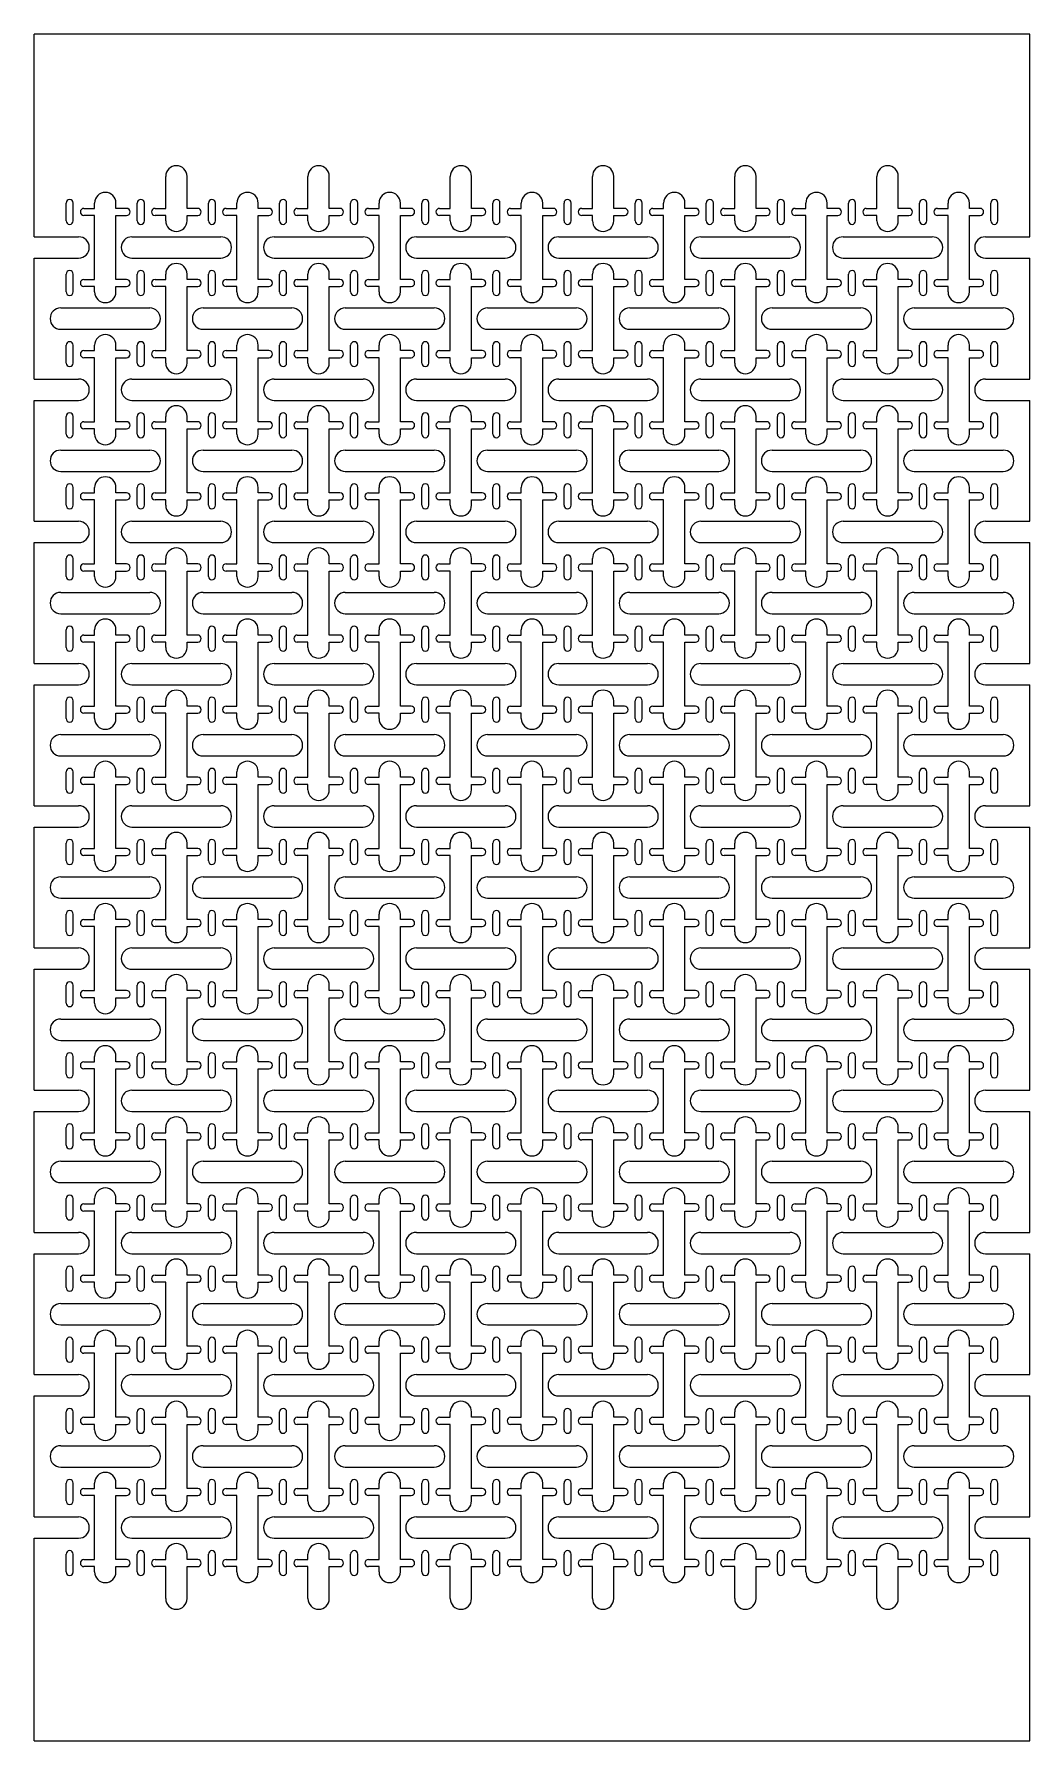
# Model space of a CAD drawing. Header units: metres. Extents: x 0 to 140, y 0 to 240.
import ezdxf

# ---------------------------------------------------------------- set-up
doc = ezdxf.new("R2010")
doc.units = ezdxf.units.M
doc.layers.add('TOP', color=1, linetype='Continuous', lineweight=0)

msp = doc.modelspace()

# ---------------------------------------------------------------- linework, layer by layer
at = {"layer": 'TOP'}
for p, q in [((140, 240), (0, 240)), ((0, 211.5), (0, 240)), ((140, 211.5), (140, 240)), ((18.5, 215.5), (18.5, 220)), ((21.5, 215.5), (21.5, 220)), ((38.5, 215.5), (38.5, 220)), ((41.5, 215.5), (41.5, 220)), ((58.5, 215.5), (58.5, 220)), ((61.5, 215.5), (61.5, 220)), ((78.5, 215.5), (78.5, 220)), ((81.5, 215.5), (81.5, 220)), ((98.5, 215.5), (98.5, 220)), ((101.5, 215.5), (101.5, 220)), ((118.5, 215.5), (118.5, 220)), ((121.5, 215.5), (121.5, 220)), ((4.5, 213.75), (4.5, 216.25)), ((4.5, 213.75), (4.5, 216.25)), ((4.5, 213.75), (4.5, 216.25)), ((4.5, 213.75), (4.5, 216.25)), ((4.5, 213.75), (4.5, 216.25)), ((4.5, 213.75), (4.5, 216.25)), ((4.5, 213.75), (4.5, 216.25)), ((4.5, 213.75), (4.5, 216.25)), ((4.5, 213.75), (4.5, 216.25)), ((4.5, 213.75), (4.5, 216.25)), ((4.5, 213.75), (4.5, 216.25)), ((4.5, 213.75), (4.5, 216.25)), ((4.5, 213.75), (4.5, 216.25)), ((5.5, 213.75), (5.5, 216.25)), ((5.5, 213.75), (5.5, 216.25)), ((5.5, 213.75), (5.5, 216.25)), ((5.5, 213.75), (5.5, 216.25)), ((5.5, 213.75), (5.5, 216.25)), ((5.5, 213.75), (5.5, 216.25)), ((5.5, 213.75), (5.5, 216.25)), ((5.5, 213.75), (5.5, 216.25)), ((5.5, 213.75), (5.5, 216.25)), ((5.5, 213.75), (5.5, 216.25)), ((5.5, 213.75), (5.5, 216.25)), ((5.5, 213.75), (5.5, 216.25)), ((5.5, 213.75), (5.5, 216.25)), ((8.5, 215.5), (8.5, 216.25)), ((11.5, 215.5), (11.5, 216.25)), ((14.5, 213.75), (14.5, 216.25)), ((14.5, 213.75), (14.5, 216.25)), ((14.5, 213.75), (14.5, 216.25)), ((14.5, 213.75), (14.5, 216.25)), ((14.5, 213.75), (14.5, 216.25)), ((14.5, 213.75), (14.5, 216.25)), ((14.5, 213.75), (14.5, 216.25)), ((14.5, 213.75), (14.5, 216.25)), ((14.5, 213.75), (14.5, 216.25)), ((14.5, 213.75), (14.5, 216.25)), ((14.5, 213.75), (14.5, 216.25)), ((14.5, 213.75), (14.5, 216.25)), ((14.5, 213.75), (14.5, 216.25)), ((15.5, 213.75), (15.5, 216.25)), ((15.5, 213.75), (15.5, 216.25)), ((15.5, 213.75), (15.5, 216.25)), ((15.5, 213.75), (15.5, 216.25)), ((15.5, 213.75), (15.5, 216.25)), ((15.5, 213.75), (15.5, 216.25)), ((15.5, 213.75), (15.5, 216.25)), ((15.5, 213.75), (15.5, 216.25)), ((15.5, 213.75), (15.5, 216.25)), ((15.5, 213.75), (15.5, 216.25)), ((15.5, 213.75), (15.5, 216.25)), ((15.5, 213.75), (15.5, 216.25)), ((15.5, 213.75), (15.5, 216.25)), ((24.5, 213.75), (24.5, 216.25)), ((24.5, 213.75), (24.5, 216.25)), ((24.5, 213.75), (24.5, 216.25)), ((24.5, 213.75), (24.5, 216.25)), ((24.5, 213.75), (24.5, 216.25)), ((24.5, 213.75), (24.5, 216.25)), ((24.5, 213.75), (24.5, 216.25)), ((24.5, 213.75), (24.5, 216.25)), ((24.5, 213.75), (24.5, 216.25)), ((24.5, 213.75), (24.5, 216.25)), ((24.5, 213.75), (24.5, 216.25)), ((24.5, 213.75), (24.5, 216.25)), ((24.5, 213.75), (24.5, 216.25)), ((25.5, 213.75), (25.5, 216.25)), ((25.5, 213.75), (25.5, 216.25)), ((25.5, 213.75), (25.5, 216.25)), ((25.5, 213.75), (25.5, 216.25)), ((25.5, 213.75), (25.5, 216.25)), ((25.5, 213.75), (25.5, 216.25)), ((25.5, 213.75), (25.5, 216.25)), ((25.5, 213.75), (25.5, 216.25)), ((25.5, 213.75), (25.5, 216.25)), ((25.5, 213.75), (25.5, 216.25)), ((25.5, 213.75), (25.5, 216.25)), ((25.5, 213.75), (25.5, 216.25)), ((25.5, 213.75), (25.5, 216.25)), ((28.5, 215.5), (28.5, 216.25)), ((31.5, 215.5), (31.5, 216.25)), ((34.5, 213.75), (34.5, 216.25)), ((34.5, 213.75), (34.5, 216.25)), ((34.5, 213.75), (34.5, 216.25)), ((34.5, 213.75), (34.5, 216.25)), ((34.5, 213.75), (34.5, 216.25)), ((34.5, 213.75), (34.5, 216.25)), ((34.5, 213.75), (34.5, 216.25)), ((34.5, 213.75), (34.5, 216.25)), ((34.5, 213.75), (34.5, 216.25)), ((34.5, 213.75), (34.5, 216.25)), ((34.5, 213.75), (34.5, 216.25)), ((34.5, 213.75), (34.5, 216.25)), ((34.5, 213.75), (34.5, 216.25)), ((35.5, 213.75), (35.5, 216.25)), ((35.5, 213.75), (35.5, 216.25)), ((35.5, 213.75), (35.5, 216.25)), ((35.5, 213.75), (35.5, 216.25)), ((35.5, 213.75), (35.5, 216.25)), ((35.5, 213.75), (35.5, 216.25)), ((35.5, 213.75), (35.5, 216.25)), ((35.5, 213.75), (35.5, 216.25)), ((35.5, 213.75), (35.5, 216.25)), ((35.5, 213.75), (35.5, 216.25)), ((35.5, 213.75), (35.5, 216.25)), ((35.5, 213.75), (35.5, 216.25)), ((35.5, 213.75), (35.5, 216.25)), ((44.5, 213.75), (44.5, 216.25)), ((44.5, 213.75), (44.5, 216.25)), ((44.5, 213.75), (44.5, 216.25)), ((44.5, 213.75), (44.5, 216.25)), ((44.5, 213.75), (44.5, 216.25)), ((44.5, 213.75), (44.5, 216.25)), ((44.5, 213.75), (44.5, 216.25)), ((44.5, 213.75), (44.5, 216.25)), ((44.5, 213.75), (44.5, 216.25)), ((44.5, 213.75), (44.5, 216.25)), ((44.5, 213.75), (44.5, 216.25)), ((44.5, 213.75), (44.5, 216.25)), ((44.5, 213.75), (44.5, 216.25)), ((45.5, 213.75), (45.5, 216.25)), ((45.5, 213.75), (45.5, 216.25)), ((45.5, 213.75), (45.5, 216.25)), ((45.5, 213.75), (45.5, 216.25)), ((45.5, 213.75), (45.5, 216.25)), ((45.5, 213.75), (45.5, 216.25)), ((45.5, 213.75), (45.5, 216.25)), ((45.5, 213.75), (45.5, 216.25)), ((45.5, 213.75), (45.5, 216.25)), ((45.5, 213.75), (45.5, 216.25)), ((45.5, 213.75), (45.5, 216.25)), ((45.5, 213.75), (45.5, 216.25)), ((45.5, 213.75), (45.5, 216.25)), ((48.5, 215.5), (48.5, 216.25)), ((51.5, 215.5), (51.5, 216.25)), ((54.5, 213.75), (54.5, 216.25)), ((54.5, 213.75), (54.5, 216.25)), ((54.5, 213.75), (54.5, 216.25)), ((54.5, 213.75), (54.5, 216.25)), ((54.5, 213.75), (54.5, 216.25)), ((54.5, 213.75), (54.5, 216.25)), ((54.5, 213.75), (54.5, 216.25)), ((54.5, 213.75), (54.5, 216.25)), ((54.5, 213.75), (54.5, 216.25)), ((54.5, 213.75), (54.5, 216.25)), ((54.5, 213.75), (54.5, 216.25)), ((54.5, 213.75), (54.5, 216.25)), ((54.5, 213.75), (54.5, 216.25)), ((55.5, 213.75), (55.5, 216.25)), ((55.5, 213.75), (55.5, 216.25)), ((55.5, 213.75), (55.5, 216.25)), ((55.5, 213.75), (55.5, 216.25)), ((55.5, 213.75), (55.5, 216.25)), ((55.5, 213.75), (55.5, 216.25)), ((55.5, 213.75), (55.5, 216.25)), ((55.5, 213.75), (55.5, 216.25)), ((55.5, 213.75), (55.5, 216.25)), ((55.5, 213.75), (55.5, 216.25)), ((55.5, 213.75), (55.5, 216.25)), ((55.5, 213.75), (55.5, 216.25)), ((55.5, 213.75), (55.5, 216.25)), ((64.5, 213.75), (64.5, 216.25)), ((64.5, 213.75), (64.5, 216.25)), ((64.5, 213.75), (64.5, 216.25)), ((64.5, 213.75), (64.5, 216.25)), ((64.5, 213.75), (64.5, 216.25)), ((64.5, 213.75), (64.5, 216.25)), ((64.5, 213.75), (64.5, 216.25)), ((64.5, 213.75), (64.5, 216.25)), ((64.5, 213.75), (64.5, 216.25)), ((64.5, 213.75), (64.5, 216.25)), ((64.5, 213.75), (64.5, 216.25)), ((64.5, 213.75), (64.5, 216.25)), ((64.5, 213.75), (64.5, 216.25)), ((65.5, 213.75), (65.5, 216.25)), ((65.5, 213.75), (65.5, 216.25)), ((65.5, 213.75), (65.5, 216.25)), ((65.5, 213.75), (65.5, 216.25)), ((65.5, 213.75), (65.5, 216.25)), ((65.5, 213.75), (65.5, 216.25)), ((65.5, 213.75), (65.5, 216.25)), ((65.5, 213.75), (65.5, 216.25)), ((65.5, 213.75), (65.5, 216.25)), ((65.5, 213.75), (65.5, 216.25)), ((65.5, 213.75), (65.5, 216.25)), ((65.5, 213.75), (65.5, 216.25)), ((65.5, 213.75), (65.5, 216.25)), ((68.5, 215.5), (68.5, 216.25)), ((71.5, 215.5), (71.5, 216.25)), ((74.5, 213.75), (74.5, 216.25)), ((74.5, 213.75), (74.5, 216.25)), ((74.5, 213.75), (74.5, 216.25)), ((74.5, 213.75), (74.5, 216.25)), ((74.5, 213.75), (74.5, 216.25)), ((74.5, 213.75), (74.5, 216.25)), ((74.5, 213.75), (74.5, 216.25)), ((74.5, 213.75), (74.5, 216.25)), ((74.5, 213.75), (74.5, 216.25)), ((74.5, 213.75), (74.5, 216.25)), ((74.5, 213.75), (74.5, 216.25)), ((74.5, 213.75), (74.5, 216.25)), ((74.5, 213.75), (74.5, 216.25)), ((75.5, 213.75), (75.5, 216.25)), ((75.5, 213.75), (75.5, 216.25)), ((75.5, 213.75), (75.5, 216.25)), ((75.5, 213.75), (75.5, 216.25)), ((75.5, 213.75), (75.5, 216.25)), ((75.5, 213.75), (75.5, 216.25)), ((75.5, 213.75), (75.5, 216.25)), ((75.5, 213.75), (75.5, 216.25)), ((75.5, 213.75), (75.5, 216.25)), ((75.5, 213.75), (75.5, 216.25)), ((75.5, 213.75), (75.5, 216.25)), ((75.5, 213.75), (75.5, 216.25)), ((75.5, 213.75), (75.5, 216.25)), ((84.5, 213.75), (84.5, 216.25)), ((84.5, 213.75), (84.5, 216.25)), ((84.5, 213.75), (84.5, 216.25)), ((84.5, 213.75), (84.5, 216.25)), ((84.5, 213.75), (84.5, 216.25)), ((84.5, 213.75), (84.5, 216.25)), ((84.5, 213.75), (84.5, 216.25)), ((84.5, 213.75), (84.5, 216.25)), ((84.5, 213.75), (84.5, 216.25)), ((84.5, 213.75), (84.5, 216.25)), ((84.5, 213.75), (84.5, 216.25)), ((84.5, 213.75), (84.5, 216.25)), ((84.5, 213.75), (84.5, 216.25)), ((85.5, 213.75), (85.5, 216.25)), ((85.5, 213.75), (85.5, 216.25)), ((85.5, 213.75), (85.5, 216.25)), ((85.5, 213.75), (85.5, 216.25)), ((85.5, 213.75), (85.5, 216.25)), ((85.5, 213.75), (85.5, 216.25)), ((85.5, 213.75), (85.5, 216.25)), ((85.5, 213.75), (85.5, 216.25)), ((85.5, 213.75), (85.5, 216.25)), ((85.5, 213.75), (85.5, 216.25)), ((85.5, 213.75), (85.5, 216.25)), ((85.5, 213.75), (85.5, 216.25)), ((85.5, 213.75), (85.5, 216.25)), ((88.5, 215.5), (88.5, 216.25)), ((91.5, 215.5), (91.5, 216.25)), ((94.5, 213.75), (94.5, 216.25)), ((94.5, 213.75), (94.5, 216.25)), ((94.5, 213.75), (94.5, 216.25)), ((94.5, 213.75), (94.5, 216.25)), ((94.5, 213.75), (94.5, 216.25)), ((94.5, 213.75), (94.5, 216.25)), ((94.5, 213.75), (94.5, 216.25)), ((94.5, 213.75), (94.5, 216.25)), ((94.5, 213.75), (94.5, 216.25)), ((94.5, 213.75), (94.5, 216.25)), ((94.5, 213.75), (94.5, 216.25)), ((94.5, 213.75), (94.5, 216.25)), ((94.5, 213.75), (94.5, 216.25)), ((95.5, 213.75), (95.5, 216.25)), ((95.5, 213.75), (95.5, 216.25)), ((95.5, 213.75), (95.5, 216.25)), ((95.5, 213.75), (95.5, 216.25)), ((95.5, 213.75), (95.5, 216.25)), ((95.5, 213.75), (95.5, 216.25)), ((95.5, 213.75), (95.5, 216.25)), ((95.5, 213.75), (95.5, 216.25)), ((95.5, 213.75), (95.5, 216.25)), ((95.5, 213.75), (95.5, 216.25)), ((95.5, 213.75), (95.5, 216.25)), ((95.5, 213.75), (95.5, 216.25)), ((95.5, 213.75), (95.5, 216.25)), ((104.5, 213.75), (104.5, 216.25)), ((104.5, 213.75), (104.5, 216.25)), ((104.5, 213.75), (104.5, 216.25)), ((104.5, 213.75), (104.5, 216.25)), ((104.5, 213.75), (104.5, 216.25)), ((104.5, 213.75), (104.5, 216.25)), ((104.5, 213.75), (104.5, 216.25)), ((104.5, 213.75), (104.5, 216.25)), ((104.5, 213.75), (104.5, 216.25)), ((104.5, 213.75), (104.5, 216.25)), ((104.5, 213.75), (104.5, 216.25)), ((104.5, 213.75), (104.5, 216.25)), ((104.5, 213.75), (104.5, 216.25)), ((105.5, 213.75), (105.5, 216.25)), ((105.5, 213.75), (105.5, 216.25)), ((105.5, 213.75), (105.5, 216.25)), ((105.5, 213.75), (105.5, 216.25)), ((105.5, 213.75), (105.5, 216.25)), ((105.5, 213.75), (105.5, 216.25)), ((105.5, 213.75), (105.5, 216.25)), ((105.5, 213.75), (105.5, 216.25)), ((105.5, 213.75), (105.5, 216.25)), ((105.5, 213.75), (105.5, 216.25)), ((105.5, 213.75), (105.5, 216.25)), ((105.5, 213.75), (105.5, 216.25)), ((105.5, 213.75), (105.5, 216.25)), ((108.5, 215.5), (108.5, 216.25)), ((111.5, 215.5), (111.5, 216.25)), ((114.5, 213.75), (114.5, 216.25)), ((114.5, 213.75), (114.5, 216.25)), ((114.5, 213.75), (114.5, 216.25)), ((114.5, 213.75), (114.5, 216.25)), ((114.5, 213.75), (114.5, 216.25)), ((114.5, 213.75), (114.5, 216.25)), ((114.5, 213.75), (114.5, 216.25)), ((114.5, 213.75), (114.5, 216.25)), ((114.5, 213.75), (114.5, 216.25)), ((114.5, 213.75), (114.5, 216.25)), ((114.5, 213.75), (114.5, 216.25)), ((114.5, 213.75), (114.5, 216.25)), ((114.5, 213.75), (114.5, 216.25)), ((115.5, 213.75), (115.5, 216.25)), ((115.5, 213.75), (115.5, 216.25)), ((115.5, 213.75), (115.5, 216.25)), ((115.5, 213.75), (115.5, 216.25)), ((115.5, 213.75), (115.5, 216.25)), ((115.5, 213.75), (115.5, 216.25)), ((115.5, 213.75), (115.5, 216.25)), ((115.5, 213.75), (115.5, 216.25)), ((115.5, 213.75), (115.5, 216.25)), ((115.5, 213.75), (115.5, 216.25)), ((115.5, 213.75), (115.5, 216.25)), ((115.5, 213.75), (115.5, 216.25)), ((115.5, 213.75), (115.5, 216.25)), ((124.5, 213.75), (124.5, 216.25)), ((124.5, 213.75), (124.5, 216.25)), ((124.5, 213.75), (124.5, 216.25)), ((124.5, 213.75), (124.5, 216.25)), ((124.5, 213.75), (124.5, 216.25)), ((124.5, 213.75), (124.5, 216.25)), ((124.5, 213.75), (124.5, 216.25)), ((124.5, 213.75), (124.5, 216.25)), ((124.5, 213.75), (124.5, 216.25)), ((124.5, 213.75), (124.5, 216.25)), ((124.5, 213.75), (124.5, 216.25)), ((124.5, 213.75), (124.5, 216.25)), ((124.5, 213.75), (124.5, 216.25)), ((125.5, 213.75), (125.5, 216.25)), ((125.5, 213.75), (125.5, 216.25)), ((125.5, 213.75), (125.5, 216.25)), ((125.5, 213.75), (125.5, 216.25)), ((125.5, 213.75), (125.5, 216.25)), ((125.5, 213.75), (125.5, 216.25)), ((125.5, 213.75), (125.5, 216.25)), ((125.5, 213.75), (125.5, 216.25)), ((125.5, 213.75), (125.5, 216.25)), ((125.5, 213.75), (125.5, 216.25)), ((125.5, 213.75), (125.5, 216.25)), ((125.5, 213.75), (125.5, 216.25)), ((125.5, 213.75), (125.5, 216.25)), ((128.5, 215.5), (128.5, 216.25)), ((131.5, 215.5), (131.5, 216.25)), ((134.5, 213.75), (134.5, 216.25)), ((134.5, 213.75), (134.5, 216.25)), ((134.5, 213.75), (134.5, 216.25)), ((134.5, 213.75), (134.5, 216.25)), ((134.5, 213.75), (134.5, 216.25)), ((134.5, 213.75), (134.5, 216.25)), ((134.5, 213.75), (134.5, 216.25)), ((134.5, 213.75), (134.5, 216.25)), ((134.5, 213.75), (134.5, 216.25)), ((134.5, 213.75), (134.5, 216.25)), ((134.5, 213.75), (134.5, 216.25)), ((134.5, 213.75), (134.5, 216.25)), ((134.5, 213.75), (134.5, 216.25)), ((135.5, 213.75), (135.5, 216.25)), ((135.5, 213.75), (135.5, 216.25)), ((135.5, 213.75), (135.5, 216.25)), ((135.5, 213.75), (135.5, 216.25)), ((135.5, 213.75), (135.5, 216.25)), ((135.5, 213.75), (135.5, 216.25)), ((135.5, 213.75), (135.5, 216.25)), ((135.5, 213.75), (135.5, 216.25)), ((135.5, 213.75), (135.5, 216.25)), ((135.5, 213.75), (135.5, 216.25)), ((135.5, 213.75), (135.5, 216.25)), ((135.5, 213.75), (135.5, 216.25)), ((135.5, 213.75), (135.5, 216.25)), ((7, 215.5), (8.5, 215.5)), ((8.5, 214.5), (7, 214.5)), ((8.5, 205.5), (8.5, 214.5)), ((13, 215.5), (11.5, 215.5)), ((11.5, 205.5), (11.5, 214.5)), ((11.5, 214.5), (13, 214.5)), ((17, 215.5), (18.5, 215.5)), ((18.5, 214.5), (17, 214.5)), ((18.5, 213.75), (18.5, 214.5)), ((23, 215.5), (21.5, 215.5)), ((21.5, 213.75), (21.5, 214.5)), ((21.5, 214.5), (23, 214.5)), ((27, 215.5), (28.5, 215.5)), ((28.5, 214.5), (27, 214.5)), ((28.5, 205.5), (28.5, 214.5)), ((33, 215.5), (31.5, 215.5)), ((31.5, 205.5), (31.5, 214.5)), ((31.5, 214.5), (33, 214.5)), ((37, 215.5), (38.5, 215.5)), ((38.5, 214.5), (37, 214.5)), ((38.5, 213.75), (38.5, 214.5)), ((43, 215.5), (41.5, 215.5)), ((41.5, 213.75), (41.5, 214.5)), ((41.5, 214.5), (43, 214.5)), ((47, 215.5), (48.5, 215.5)), ((48.5, 214.5), (47, 214.5)), ((48.5, 205.5), (48.5, 214.5)), ((53, 215.5), (51.5, 215.5)), ((51.5, 205.5), (51.5, 214.5)), ((51.5, 214.5), (53, 214.5)), ((57, 215.5), (58.5, 215.5)), ((58.5, 214.5), (57, 214.5)), ((58.5, 213.75), (58.5, 214.5)), ((63, 215.5), (61.5, 215.5)), ((61.5, 213.75), (61.5, 214.5)), ((61.5, 214.5), (63, 214.5)), ((67, 215.5), (68.5, 215.5)), ((68.5, 214.5), (67, 214.5)), ((68.5, 205.5), (68.5, 214.5)), ((73, 215.5), (71.5, 215.5)), ((71.5, 205.5), (71.5, 214.5)), ((71.5, 214.5), (73, 214.5)), ((77, 215.5), (78.5, 215.5)), ((78.5, 214.5), (77, 214.5)), ((78.5, 213.75), (78.5, 214.5)), ((83, 215.5), (81.5, 215.5)), ((81.5, 213.75), (81.5, 214.5)), ((81.5, 214.5), (83, 214.5)), ((87, 215.5), (88.5, 215.5)), ((88.5, 214.5), (87, 214.5)), ((88.5, 205.5), (88.5, 214.5)), ((93, 215.5), (91.5, 215.5)), ((91.5, 205.5), (91.5, 214.5)), ((91.5, 214.5), (93, 214.5)), ((97, 215.5), (98.5, 215.5)), ((98.5, 214.5), (97, 214.5)), ((98.5, 213.75), (98.5, 214.5)), ((103, 215.5), (101.5, 215.5)), ((101.5, 213.75), (101.5, 214.5)), ((101.5, 214.5), (103, 214.5)), ((107, 215.5), (108.5, 215.5)), ((108.5, 214.5), (107, 214.5)), ((108.5, 205.5), (108.5, 214.5)), ((113, 215.5), (111.5, 215.5)), ((111.5, 205.5), (111.5, 214.5)), ((111.5, 214.5), (113, 214.5)), ((117, 215.5), (118.5, 215.5)), ((118.5, 214.5), (117, 214.5)), ((118.5, 213.75), (118.5, 214.5)), ((123, 215.5), (121.5, 215.5)), ((121.5, 213.75), (121.5, 214.5)), ((121.5, 214.5), (123, 214.5)), ((127, 215.5), (128.5, 215.5)), ((128.5, 214.5), (127, 214.5)), ((128.5, 205.5), (128.5, 214.5)), ((133, 215.5), (131.5, 215.5)), ((131.5, 205.5), (131.5, 214.5)), ((131.5, 214.5), (133, 214.5)), ((0, 211.5), (6.25, 211.5)), ((13.75, 211.5), (26.25, 211.5)), ((33.75, 211.5), (46.25, 211.5)), ((53.75, 211.5), (66.25, 211.5)), ((73.75, 211.5), (86.25, 211.5)), ((93.75, 211.5), (106.25, 211.5)), ((113.75, 211.5), (126.25, 211.5)), ((133.75, 211.5), (140, 211.5)), ((0, 208.5), (6.25, 208.5)), ((0, 191.5), (0, 208.5)), ((13.75, 208.5), (26.25, 208.5)), ((33.75, 208.5), (46.25, 208.5)), ((53.75, 208.5), (66.25, 208.5)), ((73.75, 208.5), (86.25, 208.5)), ((93.75, 208.5), (106.25, 208.5)), ((113.75, 208.5), (126.25, 208.5)), ((133.75, 208.5), (140, 208.5)), ((140, 191.5), (140, 208.5)), ((4.5, 203.75), (4.5, 206.25)), ((4.5, 203.75), (4.5, 206.25)), ((4.5, 203.75), (4.5, 206.25)), ((4.5, 203.75), (4.5, 206.25)), ((4.5, 203.75), (4.5, 206.25)), ((4.5, 203.75), (4.5, 206.25)), ((4.5, 203.75), (4.5, 206.25)), ((4.5, 203.75), (4.5, 206.25)), ((4.5, 203.75), (4.5, 206.25)), ((4.5, 203.75), (4.5, 206.25)), ((4.5, 203.75), (4.5, 206.25)), ((4.5, 203.75), (4.5, 206.25)), ((4.5, 203.75), (4.5, 206.25)), ((5.5, 203.75), (5.5, 206.25)), ((5.5, 203.75), (5.5, 206.25)), ((5.5, 203.75), (5.5, 206.25)), ((5.5, 203.75), (5.5, 206.25)), ((5.5, 203.75), (5.5, 206.25)), ((5.5, 203.75), (5.5, 206.25)), ((5.5, 203.75), (5.5, 206.25)), ((5.5, 203.75), (5.5, 206.25)), ((5.5, 203.75), (5.5, 206.25)), ((5.5, 203.75), (5.5, 206.25)), ((5.5, 203.75), (5.5, 206.25)), ((5.5, 203.75), (5.5, 206.25)), ((5.5, 203.75), (5.5, 206.25)), ((7, 205.5), (8.5, 205.5)), ((8.5, 204.5), (7, 204.5)), ((8.5, 203.75), (8.5, 204.5)), ((13, 205.5), (11.5, 205.5)), ((11.5, 203.75), (11.5, 204.5)), ((11.5, 204.5), (13, 204.5)), ((14.5, 203.75), (14.5, 206.25)), ((14.5, 203.75), (14.5, 206.25)), ((14.5, 203.75), (14.5, 206.25)), ((14.5, 203.75), (14.5, 206.25)), ((14.5, 203.75), (14.5, 206.25)), ((14.5, 203.75), (14.5, 206.25)), ((14.5, 203.75), (14.5, 206.25)), ((14.5, 203.75), (14.5, 206.25)), ((14.5, 203.75), (14.5, 206.25)), ((14.5, 203.75), (14.5, 206.25)), ((14.5, 203.75), (14.5, 206.25)), ((14.5, 203.75), (14.5, 206.25)), ((14.5, 203.75), (14.5, 206.25)), ((15.5, 203.75), (15.5, 206.25)), ((15.5, 203.75), (15.5, 206.25)), ((15.5, 203.75), (15.5, 206.25)), ((15.5, 203.75), (15.5, 206.25)), ((15.5, 203.75), (15.5, 206.25)), ((15.5, 203.75), (15.5, 206.25)), ((15.5, 203.75), (15.5, 206.25)), ((15.5, 203.75), (15.5, 206.25)), ((15.5, 203.75), (15.5, 206.25)), ((15.5, 203.75), (15.5, 206.25)), ((15.5, 203.75), (15.5, 206.25)), ((15.5, 203.75), (15.5, 206.25)), ((15.5, 203.75), (15.5, 206.25)), ((17, 205.5), (18.5, 205.5)), ((18.5, 204.5), (17, 204.5)), ((18.5, 205.5), (18.5, 206.25)), ((18.5, 195.5), (18.5, 204.5)), ((21.5, 205.5), (21.5, 206.25)), ((23, 205.5), (21.5, 205.5)), ((21.5, 195.5), (21.5, 204.5)), ((21.5, 204.5), (23, 204.5)), ((24.5, 203.75), (24.5, 206.25)), ((24.5, 203.75), (24.5, 206.25)), ((24.5, 203.75), (24.5, 206.25)), ((24.5, 203.75), (24.5, 206.25)), ((24.5, 203.75), (24.5, 206.25)), ((24.5, 203.75), (24.5, 206.25)), ((24.5, 203.75), (24.5, 206.25)), ((24.5, 203.75), (24.5, 206.25)), ((24.5, 203.75), (24.5, 206.25)), ((24.5, 203.75), (24.5, 206.25)), ((24.5, 203.75), (24.5, 206.25)), ((24.5, 203.75), (24.5, 206.25)), ((24.5, 203.75), (24.5, 206.25)), ((25.5, 203.75), (25.5, 206.25)), ((25.5, 203.75), (25.5, 206.25)), ((25.5, 203.75), (25.5, 206.25)), ((25.5, 203.75), (25.5, 206.25)), ((25.5, 203.75), (25.5, 206.25)), ((25.5, 203.75), (25.5, 206.25)), ((25.5, 203.75), (25.5, 206.25)), ((25.5, 203.75), (25.5, 206.25)), ((25.5, 203.75), (25.5, 206.25)), ((25.5, 203.75), (25.5, 206.25)), ((25.5, 203.75), (25.5, 206.25)), ((25.5, 203.75), (25.5, 206.25)), ((25.5, 203.75), (25.5, 206.25)), ((27, 205.5), (28.5, 205.5)), ((28.5, 204.5), (27, 204.5)), ((28.5, 203.75), (28.5, 204.5)), ((33, 205.5), (31.5, 205.5)), ((31.5, 203.75), (31.5, 204.5)), ((31.5, 204.5), (33, 204.5)), ((34.5, 203.75), (34.5, 206.25)), ((34.5, 203.75), (34.5, 206.25)), ((34.5, 203.75), (34.5, 206.25)), ((34.5, 203.75), (34.5, 206.25)), ((34.5, 203.75), (34.5, 206.25)), ((34.5, 203.75), (34.5, 206.25)), ((34.5, 203.75), (34.5, 206.25)), ((34.5, 203.75), (34.5, 206.25)), ((34.5, 203.75), (34.5, 206.25)), ((34.5, 203.75), (34.5, 206.25)), ((34.5, 203.75), (34.5, 206.25)), ((34.5, 203.75), (34.5, 206.25)), ((34.5, 203.75), (34.5, 206.25)), ((35.5, 203.75), (35.5, 206.25)), ((35.5, 203.75), (35.5, 206.25)), ((35.5, 203.75), (35.5, 206.25)), ((35.5, 203.75), (35.5, 206.25)), ((35.5, 203.75), (35.5, 206.25)), ((35.5, 203.75), (35.5, 206.25)), ((35.5, 203.75), (35.5, 206.25)), ((35.5, 203.75), (35.5, 206.25)), ((35.5, 203.75), (35.5, 206.25)), ((35.5, 203.75), (35.5, 206.25)), ((35.5, 203.75), (35.5, 206.25)), ((35.5, 203.75), (35.5, 206.25)), ((35.5, 203.75), (35.5, 206.25)), ((37, 205.5), (38.5, 205.5)), ((38.5, 204.5), (37, 204.5)), ((38.5, 205.5), (38.5, 206.25)), ((38.5, 195.5), (38.5, 204.5)), ((41.5, 205.5), (41.5, 206.25)), ((43, 205.5), (41.5, 205.5)), ((41.5, 195.5), (41.5, 204.5)), ((41.5, 204.5), (43, 204.5)), ((44.5, 203.75), (44.5, 206.25)), ((44.5, 203.75), (44.5, 206.25)), ((44.5, 203.75), (44.5, 206.25)), ((44.5, 203.75), (44.5, 206.25)), ((44.5, 203.75), (44.5, 206.25)), ((44.5, 203.75), (44.5, 206.25)), ((44.5, 203.75), (44.5, 206.25)), ((44.5, 203.75), (44.5, 206.25)), ((44.5, 203.75), (44.5, 206.25)), ((44.5, 203.75), (44.5, 206.25)), ((44.5, 203.75), (44.5, 206.25)), ((44.5, 203.75), (44.5, 206.25)), ((44.5, 203.75), (44.5, 206.25)), ((45.5, 203.75), (45.5, 206.25)), ((45.5, 203.75), (45.5, 206.25)), ((45.5, 203.75), (45.5, 206.25)), ((45.5, 203.75), (45.5, 206.25)), ((45.5, 203.75), (45.5, 206.25)), ((45.5, 203.75), (45.5, 206.25)), ((45.5, 203.75), (45.5, 206.25)), ((45.5, 203.75), (45.5, 206.25)), ((45.5, 203.75), (45.5, 206.25)), ((45.5, 203.75), (45.5, 206.25)), ((45.5, 203.75), (45.5, 206.25)), ((45.5, 203.75), (45.5, 206.25)), ((45.5, 203.75), (45.5, 206.25)), ((47, 205.5), (48.5, 205.5)), ((48.5, 204.5), (47, 204.5)), ((48.5, 203.75), (48.5, 204.5)), ((53, 205.5), (51.5, 205.5)), ((51.5, 203.75), (51.5, 204.5)), ((51.5, 204.5), (53, 204.5)), ((54.5, 203.75), (54.5, 206.25)), ((54.5, 203.75), (54.5, 206.25)), ((54.5, 203.75), (54.5, 206.25)), ((54.5, 203.75), (54.5, 206.25)), ((54.5, 203.75), (54.5, 206.25)), ((54.5, 203.75), (54.5, 206.25)), ((54.5, 203.75), (54.5, 206.25)), ((54.5, 203.75), (54.5, 206.25)), ((54.5, 203.75), (54.5, 206.25)), ((54.5, 203.75), (54.5, 206.25)), ((54.5, 203.75), (54.5, 206.25)), ((54.5, 203.75), (54.5, 206.25)), ((54.5, 203.75), (54.5, 206.25)), ((55.5, 203.75), (55.5, 206.25)), ((55.5, 203.75), (55.5, 206.25)), ((55.5, 203.75), (55.5, 206.25)), ((55.5, 203.75), (55.5, 206.25)), ((55.5, 203.75), (55.5, 206.25)), ((55.5, 203.75), (55.5, 206.25)), ((55.5, 203.75), (55.5, 206.25)), ((55.5, 203.75), (55.5, 206.25)), ((55.5, 203.75), (55.5, 206.25)), ((55.5, 203.75), (55.5, 206.25)), ((55.5, 203.75), (55.5, 206.25)), ((55.5, 203.75), (55.5, 206.25)), ((55.5, 203.75), (55.5, 206.25)), ((57, 205.5), (58.5, 205.5)), ((58.5, 204.5), (57, 204.5)), ((58.5, 205.5), (58.5, 206.25)), ((58.5, 195.5), (58.5, 204.5)), ((61.5, 205.5), (61.5, 206.25)), ((63, 205.5), (61.5, 205.5)), ((61.5, 195.5), (61.5, 204.5)), ((61.5, 204.5), (63, 204.5)), ((64.5, 203.75), (64.5, 206.25)), ((64.5, 203.75), (64.5, 206.25)), ((64.5, 203.75), (64.5, 206.25)), ((64.5, 203.75), (64.5, 206.25)), ((64.5, 203.75), (64.5, 206.25)), ((64.5, 203.75), (64.5, 206.25)), ((64.5, 203.75), (64.5, 206.25)), ((64.5, 203.75), (64.5, 206.25)), ((64.5, 203.75), (64.5, 206.25)), ((64.5, 203.75), (64.5, 206.25)), ((64.5, 203.75), (64.5, 206.25)), ((64.5, 203.75), (64.5, 206.25)), ((64.5, 203.75), (64.5, 206.25)), ((65.5, 203.75), (65.5, 206.25)), ((65.5, 203.75), (65.5, 206.25)), ((65.5, 203.75), (65.5, 206.25)), ((65.5, 203.75), (65.5, 206.25)), ((65.5, 203.75), (65.5, 206.25)), ((65.5, 203.75), (65.5, 206.25)), ((65.5, 203.75), (65.5, 206.25)), ((65.5, 203.75), (65.5, 206.25)), ((65.5, 203.75), (65.5, 206.25)), ((65.5, 203.75), (65.5, 206.25)), ((65.5, 203.75), (65.5, 206.25)), ((65.5, 203.75), (65.5, 206.25)), ((65.5, 203.75), (65.5, 206.25)), ((67, 205.5), (68.5, 205.5)), ((68.5, 204.5), (67, 204.5)), ((68.5, 203.75), (68.5, 204.5)), ((73, 205.5), (71.5, 205.5)), ((71.5, 203.75), (71.5, 204.5)), ((71.5, 204.5), (73, 204.5)), ((74.5, 203.75), (74.5, 206.25)), ((74.5, 203.75), (74.5, 206.25)), ((74.5, 203.75), (74.5, 206.25)), ((74.5, 203.75), (74.5, 206.25)), ((74.5, 203.75), (74.5, 206.25)), ((74.5, 203.75), (74.5, 206.25)), ((74.5, 203.75), (74.5, 206.25)), ((74.5, 203.75), (74.5, 206.25)), ((74.5, 203.75), (74.5, 206.25)), ((74.5, 203.75), (74.5, 206.25)), ((74.5, 203.75), (74.5, 206.25)), ((74.5, 203.75), (74.5, 206.25)), ((74.5, 203.75), (74.5, 206.25)), ((75.5, 203.75), (75.5, 206.25)), ((75.5, 203.75), (75.5, 206.25)), ((75.5, 203.75), (75.5, 206.25)), ((75.5, 203.75), (75.5, 206.25)), ((75.5, 203.75), (75.5, 206.25)), ((75.5, 203.75), (75.5, 206.25)), ((75.5, 203.75), (75.5, 206.25)), ((75.5, 203.75), (75.5, 206.25)), ((75.5, 203.75), (75.5, 206.25)), ((75.5, 203.75), (75.5, 206.25)), ((75.5, 203.75), (75.5, 206.25)), ((75.5, 203.75), (75.5, 206.25)), ((75.5, 203.75), (75.5, 206.25)), ((77, 205.5), (78.5, 205.5)), ((78.5, 204.5), (77, 204.5)), ((78.5, 205.5), (78.5, 206.25)), ((78.5, 195.5), (78.5, 204.5)), ((81.5, 205.5), (81.5, 206.25)), ((83, 205.5), (81.5, 205.5)), ((81.5, 195.5), (81.5, 204.5)), ((81.5, 204.5), (83, 204.5)), ((84.5, 203.75), (84.5, 206.25)), ((84.5, 203.75), (84.5, 206.25)), ((84.5, 203.75), (84.5, 206.25)), ((84.5, 203.75), (84.5, 206.25)), ((84.5, 203.75), (84.5, 206.25)), ((84.5, 203.75), (84.5, 206.25)), ((84.5, 203.75), (84.5, 206.25)), ((84.5, 203.75), (84.5, 206.25)), ((84.5, 203.75), (84.5, 206.25)), ((84.5, 203.75), (84.5, 206.25)), ((84.5, 203.75), (84.5, 206.25)), ((84.5, 203.75), (84.5, 206.25)), ((84.5, 203.75), (84.5, 206.25)), ((85.5, 203.75), (85.5, 206.25)), ((85.5, 203.75), (85.5, 206.25)), ((85.5, 203.75), (85.5, 206.25)), ((85.5, 203.75), (85.5, 206.25)), ((85.5, 203.75), (85.5, 206.25)), ((85.5, 203.75), (85.5, 206.25)), ((85.5, 203.75), (85.5, 206.25)), ((85.5, 203.75), (85.5, 206.25)), ((85.5, 203.75), (85.5, 206.25)), ((85.5, 203.75), (85.5, 206.25)), ((85.5, 203.75), (85.5, 206.25)), ((85.5, 203.75), (85.5, 206.25)), ((85.5, 203.75), (85.5, 206.25)), ((87, 205.5), (88.5, 205.5)), ((88.5, 204.5), (87, 204.5)), ((88.5, 203.75), (88.5, 204.5)), ((93, 205.5), (91.5, 205.5)), ((91.5, 203.75), (91.5, 204.5)), ((91.5, 204.5), (93, 204.5)), ((94.5, 203.75), (94.5, 206.25)), ((94.5, 203.75), (94.5, 206.25)), ((94.5, 203.75), (94.5, 206.25)), ((94.5, 203.75), (94.5, 206.25)), ((94.5, 203.75), (94.5, 206.25)), ((94.5, 203.75), (94.5, 206.25)), ((94.5, 203.75), (94.5, 206.25)), ((94.5, 203.75), (94.5, 206.25)), ((94.5, 203.75), (94.5, 206.25)), ((94.5, 203.75), (94.5, 206.25)), ((94.5, 203.75), (94.5, 206.25)), ((94.5, 203.75), (94.5, 206.25)), ((94.5, 203.75), (94.5, 206.25)), ((95.5, 203.75), (95.5, 206.25)), ((95.5, 203.75), (95.5, 206.25)), ((95.5, 203.75), (95.5, 206.25)), ((95.5, 203.75), (95.5, 206.25)), ((95.5, 203.75), (95.5, 206.25)), ((95.5, 203.75), (95.5, 206.25)), ((95.5, 203.75), (95.5, 206.25)), ((95.5, 203.75), (95.5, 206.25)), ((95.5, 203.75), (95.5, 206.25)), ((95.5, 203.75), (95.5, 206.25)), ((95.5, 203.75), (95.5, 206.25)), ((95.5, 203.75), (95.5, 206.25)), ((95.5, 203.75), (95.5, 206.25)), ((97, 205.5), (98.5, 205.5)), ((98.5, 204.5), (97, 204.5)), ((98.5, 205.5), (98.5, 206.25)), ((98.5, 195.5), (98.5, 204.5)), ((101.5, 205.5), (101.5, 206.25)), ((103, 205.5), (101.5, 205.5)), ((101.5, 195.5), (101.5, 204.5)), ((101.5, 204.5), (103, 204.5)), ((104.5, 203.75), (104.5, 206.25)), ((104.5, 203.75), (104.5, 206.25)), ((104.5, 203.75), (104.5, 206.25)), ((104.5, 203.75), (104.5, 206.25)), ((104.5, 203.75), (104.5, 206.25)), ((104.5, 203.75), (104.5, 206.25)), ((104.5, 203.75), (104.5, 206.25)), ((104.5, 203.75), (104.5, 206.25)), ((104.5, 203.75), (104.5, 206.25)), ((104.5, 203.75), (104.5, 206.25)), ((104.5, 203.75), (104.5, 206.25)), ((104.5, 203.75), (104.5, 206.25)), ((104.5, 203.75), (104.5, 206.25)), ((105.5, 203.75), (105.5, 206.25)), ((105.5, 203.75), (105.5, 206.25)), ((105.5, 203.75), (105.5, 206.25)), ((105.5, 203.75), (105.5, 206.25)), ((105.5, 203.75), (105.5, 206.25)), ((105.5, 203.75), (105.5, 206.25)), ((105.5, 203.75), (105.5, 206.25)), ((105.5, 203.75), (105.5, 206.25)), ((105.5, 203.75), (105.5, 206.25)), ((105.5, 203.75), (105.5, 206.25)), ((105.5, 203.75), (105.5, 206.25)), ((105.5, 203.75), (105.5, 206.25)), ((105.5, 203.75), (105.5, 206.25)), ((107, 205.5), (108.5, 205.5)), ((108.5, 204.5), (107, 204.5)), ((108.5, 203.75), (108.5, 204.5)), ((113, 205.5), (111.5, 205.5)), ((111.5, 203.75), (111.5, 204.5)), ((111.5, 204.5), (113, 204.5)), ((114.5, 203.75), (114.5, 206.25)), ((114.5, 203.75), (114.5, 206.25)), ((114.5, 203.75), (114.5, 206.25)), ((114.5, 203.75), (114.5, 206.25)), ((114.5, 203.75), (114.5, 206.25)), ((114.5, 203.75), (114.5, 206.25)), ((114.5, 203.75), (114.5, 206.25)), ((114.5, 203.75), (114.5, 206.25)), ((114.5, 203.75), (114.5, 206.25)), ((114.5, 203.75), (114.5, 206.25)), ((114.5, 203.75), (114.5, 206.25)), ((114.5, 203.75), (114.5, 206.25)), ((114.5, 203.75), (114.5, 206.25)), ((115.5, 203.75), (115.5, 206.25)), ((115.5, 203.75), (115.5, 206.25)), ((115.5, 203.75), (115.5, 206.25)), ((115.5, 203.75), (115.5, 206.25)), ((115.5, 203.75), (115.5, 206.25)), ((115.5, 203.75), (115.5, 206.25)), ((115.5, 203.75), (115.5, 206.25)), ((115.5, 203.75), (115.5, 206.25)), ((115.5, 203.75), (115.5, 206.25)), ((115.5, 203.75), (115.5, 206.25)), ((115.5, 203.75), (115.5, 206.25)), ((115.5, 203.75), (115.5, 206.25)), ((115.5, 203.75), (115.5, 206.25)), ((117, 205.5), (118.5, 205.5)), ((118.5, 204.5), (117, 204.5)), ((118.5, 205.5), (118.5, 206.25)), ((118.5, 195.5), (118.5, 204.5)), ((121.5, 205.5), (121.5, 206.25)), ((123, 205.5), (121.5, 205.5)), ((121.5, 195.5), (121.5, 204.5)), ((121.5, 204.5), (123, 204.5)), ((124.5, 203.75), (124.5, 206.25)), ((124.5, 203.75), (124.5, 206.25)), ((124.5, 203.75), (124.5, 206.25)), ((124.5, 203.75), (124.5, 206.25)), ((124.5, 203.75), (124.5, 206.25)), ((124.5, 203.75), (124.5, 206.25)), ((124.5, 203.75), (124.5, 206.25)), ((124.5, 203.75), (124.5, 206.25)), ((124.5, 203.75), (124.5, 206.25)), ((124.5, 203.75), (124.5, 206.25)), ((124.5, 203.75), (124.5, 206.25)), ((124.5, 203.75), (124.5, 206.25)), ((124.5, 203.75), (124.5, 206.25)), ((125.5, 203.75), (125.5, 206.25)), ((125.5, 203.75), (125.5, 206.25)), ((125.5, 203.75), (125.5, 206.25)), ((125.5, 203.75), (125.5, 206.25)), ((125.5, 203.75), (125.5, 206.25)), ((125.5, 203.75), (125.5, 206.25)), ((125.5, 203.75), (125.5, 206.25)), ((125.5, 203.75), (125.5, 206.25)), ((125.5, 203.75), (125.5, 206.25)), ((125.5, 203.75), (125.5, 206.25)), ((125.5, 203.75), (125.5, 206.25)), ((125.5, 203.75), (125.5, 206.25)), ((125.5, 203.75), (125.5, 206.25)), ((127, 205.5), (128.5, 205.5)), ((128.5, 204.5), (127, 204.5)), ((128.5, 203.75), (128.5, 204.5)), ((133, 205.5), (131.5, 205.5)), ((131.5, 203.75), (131.5, 204.5)), ((131.5, 204.5), (133, 204.5)), ((134.5, 203.75), (134.5, 206.25)), ((134.5, 203.75), (134.5, 206.25)), ((134.5, 203.75), (134.5, 206.25)), ((134.5, 203.75), (134.5, 206.25)), ((134.5, 203.75), (134.5, 206.25)), ((134.5, 203.75), (134.5, 206.25)), ((134.5, 203.75), (134.5, 206.25)), ((134.5, 203.75), (134.5, 206.25)), ((134.5, 203.75), (134.5, 206.25)), ((134.5, 203.75), (134.5, 206.25)), ((134.5, 203.75), (134.5, 206.25)), ((134.5, 203.75), (134.5, 206.25)), ((134.5, 203.75), (134.5, 206.25)), ((135.5, 203.75), (135.5, 206.25)), ((135.5, 203.75), (135.5, 206.25)), ((135.5, 203.75), (135.5, 206.25)), ((135.5, 203.75), (135.5, 206.25)), ((135.5, 203.75), (135.5, 206.25)), ((135.5, 203.75), (135.5, 206.25)), ((135.5, 203.75), (135.5, 206.25)), ((135.5, 203.75), (135.5, 206.25)), ((135.5, 203.75), (135.5, 206.25)), ((135.5, 203.75), (135.5, 206.25)), ((135.5, 203.75), (135.5, 206.25)), ((135.5, 203.75), (135.5, 206.25)), ((135.5, 203.75), (135.5, 206.25)), ((3.75, 201.5), (16.25, 201.5)), ((23.75, 201.5), (36.25, 201.5)), ((43.75, 201.5), (56.25, 201.5)), ((63.75, 201.5), (76.25, 201.5)), ((83.75, 201.5), (96.25, 201.5)), ((103.75, 201.5), (116.25, 201.5)), ((123.75, 201.5), (136.25, 201.5)), ((3.75, 198.5), (16.25, 198.5)), ((23.75, 198.5), (36.25, 198.5)), ((43.75, 198.5), (56.25, 198.5)), ((63.75, 198.5), (76.25, 198.5)), ((83.75, 198.5), (96.25, 198.5)), ((103.75, 198.5), (116.25, 198.5)), ((123.75, 198.5), (136.25, 198.5)), ((4.5, 193.75), (4.5, 196.25)), ((4.5, 193.75), (4.5, 196.25)), ((4.5, 193.75), (4.5, 196.25)), ((4.5, 193.75), (4.5, 196.25)), ((4.5, 193.75), (4.5, 196.25)), ((4.5, 193.75), (4.5, 196.25)), ((4.5, 193.75), (4.5, 196.25)), ((4.5, 193.75), (4.5, 196.25)), ((4.5, 193.75), (4.5, 196.25)), ((4.5, 193.75), (4.5, 196.25)), ((4.5, 193.75), (4.5, 196.25)), ((4.5, 193.75), (4.5, 196.25)), ((4.5, 193.75), (4.5, 196.25)), ((5.5, 193.75), (5.5, 196.25)), ((5.5, 193.75), (5.5, 196.25)), ((5.5, 193.75), (5.5, 196.25)), ((5.5, 193.75), (5.5, 196.25)), ((5.5, 193.75), (5.5, 196.25)), ((5.5, 193.75), (5.5, 196.25)), ((5.5, 193.75), (5.5, 196.25)), ((5.5, 193.75), (5.5, 196.25)), ((5.5, 193.75), (5.5, 196.25)), ((5.5, 193.75), (5.5, 196.25)), ((5.5, 193.75), (5.5, 196.25)), ((5.5, 193.75), (5.5, 196.25)), ((5.5, 193.75), (5.5, 196.25)), ((7, 195.5), (8.5, 195.5)), ((8.5, 194.5), (7, 194.5)), ((8.5, 195.5), (8.5, 196.25)), ((8.5, 185.5), (8.5, 194.5)), ((11.5, 195.5), (11.5, 196.25)), ((13, 195.5), (11.5, 195.5)), ((11.5, 185.5), (11.5, 194.5)), ((11.5, 194.5), (13, 194.5)), ((14.5, 193.75), (14.5, 196.25)), ((14.5, 193.75), (14.5, 196.25)), ((14.5, 193.75), (14.5, 196.25)), ((14.5, 193.75), (14.5, 196.25)), ((14.5, 193.75), (14.5, 196.25)), ((14.5, 193.75), (14.5, 196.25)), ((14.5, 193.75), (14.5, 196.25)), ((14.5, 193.75), (14.5, 196.25)), ((14.5, 193.75), (14.5, 196.25)), ((14.5, 193.75), (14.5, 196.25)), ((14.5, 193.75), (14.5, 196.25)), ((14.5, 193.75), (14.5, 196.25)), ((14.5, 193.75), (14.5, 196.25)), ((15.5, 193.75), (15.5, 196.25)), ((15.5, 193.75), (15.5, 196.25)), ((15.5, 193.75), (15.5, 196.25)), ((15.5, 193.75), (15.5, 196.25)), ((15.5, 193.75), (15.5, 196.25)), ((15.5, 193.75), (15.5, 196.25)), ((15.5, 193.75), (15.5, 196.25)), ((15.5, 193.75), (15.5, 196.25)), ((15.5, 193.75), (15.5, 196.25)), ((15.5, 193.75), (15.5, 196.25)), ((15.5, 193.75), (15.5, 196.25)), ((15.5, 193.75), (15.5, 196.25)), ((15.5, 193.75), (15.5, 196.25)), ((17, 195.5), (18.5, 195.5)), ((18.5, 194.5), (17, 194.5)), ((18.5, 193.75), (18.5, 194.5)), ((23, 195.5), (21.5, 195.5)), ((21.5, 193.75), (21.5, 194.5)), ((21.5, 194.5), (23, 194.5)), ((24.5, 193.75), (24.5, 196.25)), ((24.5, 193.75), (24.5, 196.25)), ((24.5, 193.75), (24.5, 196.25)), ((24.5, 193.75), (24.5, 196.25)), ((24.5, 193.75), (24.5, 196.25)), ((24.5, 193.75), (24.5, 196.25)), ((24.5, 193.75), (24.5, 196.25)), ((24.5, 193.75), (24.5, 196.25)), ((24.5, 193.75), (24.5, 196.25)), ((24.5, 193.75), (24.5, 196.25)), ((24.5, 193.75), (24.5, 196.25)), ((24.5, 193.75), (24.5, 196.25)), ((24.5, 193.75), (24.5, 196.25)), ((25.5, 193.75), (25.5, 196.25)), ((25.5, 193.75), (25.5, 196.25)), ((25.5, 193.75), (25.5, 196.25)), ((25.5, 193.75), (25.5, 196.25)), ((25.5, 193.75), (25.5, 196.25)), ((25.5, 193.75), (25.5, 196.25)), ((25.5, 193.75), (25.5, 196.25)), ((25.5, 193.75), (25.5, 196.25)), ((25.5, 193.75), (25.5, 196.25)), ((25.5, 193.75), (25.5, 196.25)), ((25.5, 193.75), (25.5, 196.25)), ((25.5, 193.75), (25.5, 196.25)), ((25.5, 193.75), (25.5, 196.25)), ((27, 195.5), (28.5, 195.5)), ((28.5, 194.5), (27, 194.5)), ((28.5, 195.5), (28.5, 196.25)), ((28.5, 185.5), (28.5, 194.5)), ((31.5, 195.5), (31.5, 196.25)), ((33, 195.5), (31.5, 195.5)), ((31.5, 185.5), (31.5, 194.5)), ((31.5, 194.5), (33, 194.5)), ((34.5, 193.75), (34.5, 196.25)), ((34.5, 193.75), (34.5, 196.25)), ((34.5, 193.75), (34.5, 196.25)), ((34.5, 193.75), (34.5, 196.25)), ((34.5, 193.75), (34.5, 196.25)), ((34.5, 193.75), (34.5, 196.25)), ((34.5, 193.75), (34.5, 196.25)), ((34.5, 193.75), (34.5, 196.25)), ((34.5, 193.75), (34.5, 196.25)), ((34.5, 193.75), (34.5, 196.25)), ((34.5, 193.75), (34.5, 196.25)), ((34.5, 193.75), (34.5, 196.25)), ((34.5, 193.75), (34.5, 196.25)), ((35.5, 193.75), (35.5, 196.25)), ((35.5, 193.75), (35.5, 196.25)), ((35.5, 193.75), (35.5, 196.25)), ((35.5, 193.75), (35.5, 196.25)), ((35.5, 193.75), (35.5, 196.25)), ((35.5, 193.75), (35.5, 196.25)), ((35.5, 193.75), (35.5, 196.25)), ((35.5, 193.75), (35.5, 196.25)), ((35.5, 193.75), (35.5, 196.25)), ((35.5, 193.75), (35.5, 196.25)), ((35.5, 193.75), (35.5, 196.25)), ((35.5, 193.75), (35.5, 196.25)), ((35.5, 193.75), (35.5, 196.25)), ((37, 195.5), (38.5, 195.5)), ((38.5, 194.5), (37, 194.5)), ((38.5, 193.75), (38.5, 194.5)), ((43, 195.5), (41.5, 195.5)), ((41.5, 193.75), (41.5, 194.5)), ((41.5, 194.5), (43, 194.5)), ((44.5, 193.75), (44.5, 196.25)), ((44.5, 193.75), (44.5, 196.25)), ((44.5, 193.75), (44.5, 196.25)), ((44.5, 193.75), (44.5, 196.25)), ((44.5, 193.75), (44.5, 196.25)), ((44.5, 193.75), (44.5, 196.25)), ((44.5, 193.75), (44.5, 196.25)), ((44.5, 193.75), (44.5, 196.25)), ((44.5, 193.75), (44.5, 196.25)), ((44.5, 193.75), (44.5, 196.25)), ((44.5, 193.75), (44.5, 196.25)), ((44.5, 193.75), (44.5, 196.25)), ((44.5, 193.75), (44.5, 196.25)), ((45.5, 193.75), (45.5, 196.25)), ((45.5, 193.75), (45.5, 196.25)), ((45.5, 193.75), (45.5, 196.25)), ((45.5, 193.75), (45.5, 196.25)), ((45.5, 193.75), (45.5, 196.25)), ((45.5, 193.75), (45.5, 196.25)), ((45.5, 193.75), (45.5, 196.25)), ((45.5, 193.75), (45.5, 196.25)), ((45.5, 193.75), (45.5, 196.25)), ((45.5, 193.75), (45.5, 196.25)), ((45.5, 193.75), (45.5, 196.25)), ((45.5, 193.75), (45.5, 196.25)), ((45.5, 193.75), (45.5, 196.25)), ((47, 195.5), (48.5, 195.5)), ((48.5, 194.5), (47, 194.5)), ((48.5, 195.5), (48.5, 196.25)), ((48.5, 185.5), (48.5, 194.5)), ((51.5, 195.5), (51.5, 196.25)), ((53, 195.5), (51.5, 195.5)), ((51.5, 185.5), (51.5, 194.5)), ((51.5, 194.5), (53, 194.5)), ((54.5, 193.75), (54.5, 196.25)), ((54.5, 193.75), (54.5, 196.25)), ((54.5, 193.75), (54.5, 196.25)), ((54.5, 193.75), (54.5, 196.25)), ((54.5, 193.75), (54.5, 196.25)), ((54.5, 193.75), (54.5, 196.25)), ((54.5, 193.75), (54.5, 196.25)), ((54.5, 193.75), (54.5, 196.25)), ((54.5, 193.75), (54.5, 196.25)), ((54.5, 193.75), (54.5, 196.25)), ((54.5, 193.75), (54.5, 196.25)), ((54.5, 193.75), (54.5, 196.25)), ((54.5, 193.75), (54.5, 196.25)), ((55.5, 193.75), (55.5, 196.25)), ((55.5, 193.75), (55.5, 196.25)), ((55.5, 193.75), (55.5, 196.25)), ((55.5, 193.75), (55.5, 196.25)), ((55.5, 193.75), (55.5, 196.25)), ((55.5, 193.75), (55.5, 196.25)), ((55.5, 193.75), (55.5, 196.25)), ((55.5, 193.75), (55.5, 196.25)), ((55.5, 193.75), (55.5, 196.25)), ((55.5, 193.75), (55.5, 196.25)), ((55.5, 193.75), (55.5, 196.25)), ((55.5, 193.75), (55.5, 196.25)), ((55.5, 193.75), (55.5, 196.25)), ((57, 195.5), (58.5, 195.5)), ((58.5, 194.5), (57, 194.5)), ((58.5, 193.75), (58.5, 194.5)), ((63, 195.5), (61.5, 195.5)), ((61.5, 193.75), (61.5, 194.5)), ((61.5, 194.5), (63, 194.5)), ((64.5, 193.75), (64.5, 196.25)), ((64.5, 193.75), (64.5, 196.25)), ((64.5, 193.75), (64.5, 196.25)), ((64.5, 193.75), (64.5, 196.25)), ((64.5, 193.75), (64.5, 196.25)), ((64.5, 193.75), (64.5, 196.25)), ((64.5, 193.75), (64.5, 196.25)), ((64.5, 193.75), (64.5, 196.25)), ((64.5, 193.75), (64.5, 196.25)), ((64.5, 193.75), (64.5, 196.25)), ((64.5, 193.75), (64.5, 196.25)), ((64.5, 193.75), (64.5, 196.25)), ((64.5, 193.75), (64.5, 196.25)), ((65.5, 193.75), (65.5, 196.25)), ((65.5, 193.75), (65.5, 196.25)), ((65.5, 193.75), (65.5, 196.25)), ((65.5, 193.75), (65.5, 196.25)), ((65.5, 193.75), (65.5, 196.25)), ((65.5, 193.75), (65.5, 196.25)), ((65.5, 193.75), (65.5, 196.25)), ((65.5, 193.75), (65.5, 196.25)), ((65.5, 193.75), (65.5, 196.25)), ((65.5, 193.75), (65.5, 196.25)), ((65.5, 193.75), (65.5, 196.25)), ((65.5, 193.75), (65.5, 196.25)), ((65.5, 193.75), (65.5, 196.25)), ((67, 195.5), (68.5, 195.5)), ((68.5, 194.5), (67, 194.5)), ((68.5, 195.5), (68.5, 196.25)), ((68.5, 185.5), (68.5, 194.5)), ((71.5, 195.5), (71.5, 196.25)), ((73, 195.5), (71.5, 195.5)), ((71.5, 185.5), (71.5, 194.5)), ((71.5, 194.5), (73, 194.5)), ((74.5, 193.75), (74.5, 196.25)), ((74.5, 193.75), (74.5, 196.25)), ((74.5, 193.75), (74.5, 196.25)), ((74.5, 193.75), (74.5, 196.25)), ((74.5, 193.75), (74.5, 196.25)), ((74.5, 193.75), (74.5, 196.25)), ((74.5, 193.75), (74.5, 196.25)), ((74.5, 193.75), (74.5, 196.25)), ((74.5, 193.75), (74.5, 196.25)), ((74.5, 193.75), (74.5, 196.25)), ((74.5, 193.75), (74.5, 196.25)), ((74.5, 193.75), (74.5, 196.25)), ((74.5, 193.75), (74.5, 196.25)), ((75.5, 193.75), (75.5, 196.25)), ((75.5, 193.75), (75.5, 196.25)), ((75.5, 193.75), (75.5, 196.25)), ((75.5, 193.75), (75.5, 196.25)), ((75.5, 193.75), (75.5, 196.25)), ((75.5, 193.75), (75.5, 196.25)), ((75.5, 193.75), (75.5, 196.25)), ((75.5, 193.75), (75.5, 196.25)), ((75.5, 193.75), (75.5, 196.25)), ((75.5, 193.75), (75.5, 196.25)), ((75.5, 193.75), (75.5, 196.25)), ((75.5, 193.75), (75.5, 196.25)), ((75.5, 193.75), (75.5, 196.25)), ((77, 195.5), (78.5, 195.5)), ((78.5, 194.5), (77, 194.5)), ((78.5, 193.75), (78.5, 194.5)), ((83, 195.5), (81.5, 195.5)), ((81.5, 193.75), (81.5, 194.5)), ((81.5, 194.5), (83, 194.5)), ((84.5, 193.75), (84.5, 196.25)), ((84.5, 193.75), (84.5, 196.25)), ((84.5, 193.75), (84.5, 196.25)), ((84.5, 193.75), (84.5, 196.25)), ((84.5, 193.75), (84.5, 196.25)), ((84.5, 193.75), (84.5, 196.25)), ((84.5, 193.75), (84.5, 196.25)), ((84.5, 193.75), (84.5, 196.25)), ((84.5, 193.75), (84.5, 196.25)), ((84.5, 193.75), (84.5, 196.25)), ((84.5, 193.75), (84.5, 196.25)), ((84.5, 193.75), (84.5, 196.25)), ((84.5, 193.75), (84.5, 196.25)), ((85.5, 193.75), (85.5, 196.25)), ((85.5, 193.75), (85.5, 196.25)), ((85.5, 193.75), (85.5, 196.25)), ((85.5, 193.75), (85.5, 196.25)), ((85.5, 193.75), (85.5, 196.25)), ((85.5, 193.75), (85.5, 196.25)), ((85.5, 193.75), (85.5, 196.25)), ((85.5, 193.75), (85.5, 196.25)), ((85.5, 193.75), (85.5, 196.25)), ((85.5, 193.75), (85.5, 196.25)), ((85.5, 193.75), (85.5, 196.25)), ((85.5, 193.75), (85.5, 196.25)), ((85.5, 193.75), (85.5, 196.25)), ((87, 195.5), (88.5, 195.5)), ((88.5, 194.5), (87, 194.5)), ((88.5, 195.5), (88.5, 196.25)), ((88.5, 185.5), (88.5, 194.5)), ((91.5, 195.5), (91.5, 196.25)), ((93, 195.5), (91.5, 195.5)), ((91.5, 185.5), (91.5, 194.5)), ((91.5, 194.5), (93, 194.5)), ((94.5, 193.75), (94.5, 196.25)), ((94.5, 193.75), (94.5, 196.25)), ((94.5, 193.75), (94.5, 196.25)), ((94.5, 193.75), (94.5, 196.25)), ((94.5, 193.75), (94.5, 196.25)), ((94.5, 193.75), (94.5, 196.25)), ((94.5, 193.75), (94.5, 196.25)), ((94.5, 193.75), (94.5, 196.25)), ((94.5, 193.75), (94.5, 196.25)), ((94.5, 193.75), (94.5, 196.25)), ((94.5, 193.75), (94.5, 196.25)), ((94.5, 193.75), (94.5, 196.25)), ((94.5, 193.75), (94.5, 196.25)), ((95.5, 193.75), (95.5, 196.25)), ((95.5, 193.75), (95.5, 196.25)), ((95.5, 193.75), (95.5, 196.25)), ((95.5, 193.75), (95.5, 196.25)), ((95.5, 193.75), (95.5, 196.25)), ((95.5, 193.75), (95.5, 196.25)), ((95.5, 193.75), (95.5, 196.25)), ((95.5, 193.75), (95.5, 196.25)), ((95.5, 193.75), (95.5, 196.25)), ((95.5, 193.75), (95.5, 196.25)), ((95.5, 193.75), (95.5, 196.25)), ((95.5, 193.75), (95.5, 196.25)), ((95.5, 193.75), (95.5, 196.25)), ((97, 195.5), (98.5, 195.5)), ((98.5, 194.5), (97, 194.5)), ((98.5, 193.75), (98.5, 194.5)), ((103, 195.5), (101.5, 195.5)), ((101.5, 193.75), (101.5, 194.5)), ((101.5, 194.5), (103, 194.5)), ((104.5, 193.75), (104.5, 196.25)), ((104.5, 193.75), (104.5, 196.25)), ((104.5, 193.75), (104.5, 196.25)), ((104.5, 193.75), (104.5, 196.25)), ((104.5, 193.75), (104.5, 196.25)), ((104.5, 193.75), (104.5, 196.25)), ((104.5, 193.75), (104.5, 196.25)), ((104.5, 193.75), (104.5, 196.25)), ((104.5, 193.75), (104.5, 196.25)), ((104.5, 193.75), (104.5, 196.25)), ((104.5, 193.75), (104.5, 196.25)), ((104.5, 193.75), (104.5, 196.25)), ((104.5, 193.75), (104.5, 196.25)), ((105.5, 193.75), (105.5, 196.25)), ((105.5, 193.75), (105.5, 196.25)), ((105.5, 193.75), (105.5, 196.25)), ((105.5, 193.75), (105.5, 196.25)), ((105.5, 193.75), (105.5, 196.25)), ((105.5, 193.75), (105.5, 196.25)), ((105.5, 193.75), (105.5, 196.25)), ((105.5, 193.75), (105.5, 196.25)), ((105.5, 193.75), (105.5, 196.25)), ((105.5, 193.75), (105.5, 196.25)), ((105.5, 193.75), (105.5, 196.25)), ((105.5, 193.75), (105.5, 196.25)), ((105.5, 193.75), (105.5, 196.25)), ((107, 195.5), (108.5, 195.5)), ((108.5, 194.5), (107, 194.5)), ((108.5, 195.5), (108.5, 196.25)), ((108.5, 185.5), (108.5, 194.5)), ((111.5, 195.5), (111.5, 196.25)), ((113, 195.5), (111.5, 195.5)), ((111.5, 185.5), (111.5, 194.5)), ((111.5, 194.5), (113, 194.5)), ((114.5, 193.75), (114.5, 196.25)), ((114.5, 193.75), (114.5, 196.25)), ((114.5, 193.75), (114.5, 196.25)), ((114.5, 193.75), (114.5, 196.25)), ((114.5, 193.75), (114.5, 196.25)), ((114.5, 193.75), (114.5, 196.25)), ((114.5, 193.75), (114.5, 196.25)), ((114.5, 193.75), (114.5, 196.25)), ((114.5, 193.75), (114.5, 196.25)), ((114.5, 193.75), (114.5, 196.25)), ((114.5, 193.75), (114.5, 196.25)), ((114.5, 193.75), (114.5, 196.25)), ((114.5, 193.75), (114.5, 196.25)), ((115.5, 193.75), (115.5, 196.25)), ((115.5, 193.75), (115.5, 196.25)), ((115.5, 193.75), (115.5, 196.25)), ((115.5, 193.75), (115.5, 196.25)), ((115.5, 193.75), (115.5, 196.25)), ((115.5, 193.75), (115.5, 196.25)), ((115.5, 193.75), (115.5, 196.25)), ((115.5, 193.75), (115.5, 196.25)), ((115.5, 193.75), (115.5, 196.25)), ((115.5, 193.75), (115.5, 196.25)), ((115.5, 193.75), (115.5, 196.25)), ((115.5, 193.75), (115.5, 196.25)), ((115.5, 193.75), (115.5, 196.25)), ((117, 195.5), (118.5, 195.5)), ((118.5, 194.5), (117, 194.5)), ((118.5, 193.75), (118.5, 194.5)), ((123, 195.5), (121.5, 195.5)), ((121.5, 193.75), (121.5, 194.5)), ((121.5, 194.5), (123, 194.5)), ((124.5, 193.75), (124.5, 196.25)), ((124.5, 193.75), (124.5, 196.25)), ((124.5, 193.75), (124.5, 196.25)), ((124.5, 193.75), (124.5, 196.25)), ((124.5, 193.75), (124.5, 196.25)), ((124.5, 193.75), (124.5, 196.25)), ((124.5, 193.75), (124.5, 196.25)), ((124.5, 193.75), (124.5, 196.25)), ((124.5, 193.75), (124.5, 196.25)), ((124.5, 193.75), (124.5, 196.25)), ((124.5, 193.75), (124.5, 196.25)), ((124.5, 193.75), (124.5, 196.25)), ((124.5, 193.75), (124.5, 196.25)), ((125.5, 193.75), (125.5, 196.25)), ((125.5, 193.75), (125.5, 196.25)), ((125.5, 193.75), (125.5, 196.25)), ((125.5, 193.75), (125.5, 196.25)), ((125.5, 193.75), (125.5, 196.25)), ((125.5, 193.75), (125.5, 196.25)), ((125.5, 193.75), (125.5, 196.25)), ((125.5, 193.75), (125.5, 196.25)), ((125.5, 193.75), (125.5, 196.25)), ((125.5, 193.75), (125.5, 196.25)), ((125.5, 193.75), (125.5, 196.25)), ((125.5, 193.75), (125.5, 196.25)), ((125.5, 193.75), (125.5, 196.25)), ((127, 195.5), (128.5, 195.5)), ((128.5, 194.5), (127, 194.5)), ((128.5, 195.5), (128.5, 196.25)), ((128.5, 185.5), (128.5, 194.5)), ((131.5, 195.5), (131.5, 196.25)), ((133, 195.5), (131.5, 195.5)), ((131.5, 185.5), (131.5, 194.5)), ((131.5, 194.5), (133, 194.5)), ((134.5, 193.75), (134.5, 196.25)), ((134.5, 193.75), (134.5, 196.25)), ((134.5, 193.75), (134.5, 196.25)), ((134.5, 193.75), (134.5, 196.25)), ((134.5, 193.75), (134.5, 196.25)), ((134.5, 193.75), (134.5, 196.25)), ((134.5, 193.75), (134.5, 196.25)), ((134.5, 193.75), (134.5, 196.25)), ((134.5, 193.75), (134.5, 196.25)), ((134.5, 193.75), (134.5, 196.25)), ((134.5, 193.75), (134.5, 196.25)), ((134.5, 193.75), (134.5, 196.25)), ((134.5, 193.75), (134.5, 196.25)), ((135.5, 193.75), (135.5, 196.25)), ((135.5, 193.75), (135.5, 196.25)), ((135.5, 193.75), (135.5, 196.25)), ((135.5, 193.75), (135.5, 196.25)), ((135.5, 193.75), (135.5, 196.25)), ((135.5, 193.75), (135.5, 196.25)), ((135.5, 193.75), (135.5, 196.25)), ((135.5, 193.75), (135.5, 196.25)), ((135.5, 193.75), (135.5, 196.25)), ((135.5, 193.75), (135.5, 196.25)), ((135.5, 193.75), (135.5, 196.25)), ((135.5, 193.75), (135.5, 196.25)), ((135.5, 193.75), (135.5, 196.25)), ((0, 191.5), (6.25, 191.5)), ((13.75, 191.5), (26.25, 191.5)), ((33.75, 191.5), (46.25, 191.5)), ((53.75, 191.5), (66.25, 191.5)), ((73.75, 191.5), (86.25, 191.5)), ((93.75, 191.5), (106.25, 191.5)), ((113.75, 191.5), (126.25, 191.5)), ((133.75, 191.5), (140, 191.5)), ((0, 188.5), (6.25, 188.5)), ((0, 171.5), (0, 188.5)), ((13.75, 188.5), (26.25, 188.5)), ((33.75, 188.5), (46.25, 188.5)), ((53.75, 188.5), (66.25, 188.5)), ((73.75, 188.5), (86.25, 188.5)), ((93.75, 188.5), (106.25, 188.5)), ((113.75, 188.5), (126.25, 188.5)), ((133.75, 188.5), (140, 188.5)), ((140, 171.5), (140, 188.5)), ((4.5, 183.75), (4.5, 186.25)), ((4.5, 183.75), (4.5, 186.25)), ((4.5, 183.75), (4.5, 186.25)), ((4.5, 183.75), (4.5, 186.25)), ((4.5, 183.75), (4.5, 186.25)), ((4.5, 183.75), (4.5, 186.25)), ((4.5, 183.75), (4.5, 186.25)), ((4.5, 183.75), (4.5, 186.25)), ((4.5, 183.75), (4.5, 186.25)), ((4.5, 183.75), (4.5, 186.25)), ((4.5, 183.75), (4.5, 186.25)), ((4.5, 183.75), (4.5, 186.25)), ((4.5, 183.75), (4.5, 186.25)), ((5.5, 183.75), (5.5, 186.25)), ((5.5, 183.75), (5.5, 186.25)), ((5.5, 183.75), (5.5, 186.25)), ((5.5, 183.75), (5.5, 186.25)), ((5.5, 183.75), (5.5, 186.25)), ((5.5, 183.75), (5.5, 186.25)), ((5.5, 183.75), (5.5, 186.25)), ((5.5, 183.75), (5.5, 186.25)), ((5.5, 183.75), (5.5, 186.25)), ((5.5, 183.75), (5.5, 186.25)), ((5.5, 183.75), (5.5, 186.25)), ((5.5, 183.75), (5.5, 186.25)), ((5.5, 183.75), (5.5, 186.25)), ((7, 185.5), (8.5, 185.5)), ((13, 185.5), (11.5, 185.5)), ((14.5, 183.75), (14.5, 186.25)), ((14.5, 183.75), (14.5, 186.25)), ((14.5, 183.75), (14.5, 186.25)), ((14.5, 183.75), (14.5, 186.25)), ((14.5, 183.75), (14.5, 186.25)), ((14.5, 183.75), (14.5, 186.25)), ((14.5, 183.75), (14.5, 186.25)), ((14.5, 183.75), (14.5, 186.25)), ((14.5, 183.75), (14.5, 186.25)), ((14.5, 183.75), (14.5, 186.25)), ((14.5, 183.75), (14.5, 186.25)), ((14.5, 183.75), (14.5, 186.25)), ((14.5, 183.75), (14.5, 186.25)), ((15.5, 183.75), (15.5, 186.25)), ((15.5, 183.75), (15.5, 186.25)), ((15.5, 183.75), (15.5, 186.25)), ((15.5, 183.75), (15.5, 186.25)), ((15.5, 183.75), (15.5, 186.25)), ((15.5, 183.75), (15.5, 186.25)), ((15.5, 183.75), (15.5, 186.25)), ((15.5, 183.75), (15.5, 186.25)), ((15.5, 183.75), (15.5, 186.25)), ((15.5, 183.75), (15.5, 186.25)), ((15.5, 183.75), (15.5, 186.25)), ((15.5, 183.75), (15.5, 186.25)), ((15.5, 183.75), (15.5, 186.25)), ((17, 185.5), (18.5, 185.5)), ((18.5, 185.5), (18.5, 186.25)), ((21.5, 185.5), (21.5, 186.25)), ((23, 185.5), (21.5, 185.5)), ((24.5, 183.75), (24.5, 186.25)), ((24.5, 183.75), (24.5, 186.25)), ((24.5, 183.75), (24.5, 186.25)), ((24.5, 183.75), (24.5, 186.25)), ((24.5, 183.75), (24.5, 186.25)), ((24.5, 183.75), (24.5, 186.25)), ((24.5, 183.75), (24.5, 186.25)), ((24.5, 183.75), (24.5, 186.25)), ((24.5, 183.75), (24.5, 186.25)), ((24.5, 183.75), (24.5, 186.25)), ((24.5, 183.75), (24.5, 186.25)), ((24.5, 183.75), (24.5, 186.25)), ((24.5, 183.75), (24.5, 186.25)), ((25.5, 183.75), (25.5, 186.25)), ((25.5, 183.75), (25.5, 186.25)), ((25.5, 183.75), (25.5, 186.25)), ((25.5, 183.75), (25.5, 186.25)), ((25.5, 183.75), (25.5, 186.25)), ((25.5, 183.75), (25.5, 186.25)), ((25.5, 183.75), (25.5, 186.25)), ((25.5, 183.75), (25.5, 186.25)), ((25.5, 183.75), (25.5, 186.25)), ((25.5, 183.75), (25.5, 186.25)), ((25.5, 183.75), (25.5, 186.25)), ((25.5, 183.75), (25.5, 186.25)), ((25.5, 183.75), (25.5, 186.25)), ((27, 185.5), (28.5, 185.5)), ((33, 185.5), (31.5, 185.5)), ((34.5, 183.75), (34.5, 186.25)), ((34.5, 183.75), (34.5, 186.25)), ((34.5, 183.75), (34.5, 186.25)), ((34.5, 183.75), (34.5, 186.25)), ((34.5, 183.75), (34.5, 186.25)), ((34.5, 183.75), (34.5, 186.25)), ((34.5, 183.75), (34.5, 186.25)), ((34.5, 183.75), (34.5, 186.25)), ((34.5, 183.75), (34.5, 186.25)), ((34.5, 183.75), (34.5, 186.25)), ((34.5, 183.75), (34.5, 186.25)), ((34.5, 183.75), (34.5, 186.25)), ((34.5, 183.75), (34.5, 186.25)), ((35.5, 183.75), (35.5, 186.25)), ((35.5, 183.75), (35.5, 186.25)), ((35.5, 183.75), (35.5, 186.25)), ((35.5, 183.75), (35.5, 186.25)), ((35.5, 183.75), (35.5, 186.25)), ((35.5, 183.75), (35.5, 186.25)), ((35.5, 183.75), (35.5, 186.25)), ((35.5, 183.75), (35.5, 186.25)), ((35.5, 183.75), (35.5, 186.25)), ((35.5, 183.75), (35.5, 186.25)), ((35.5, 183.75), (35.5, 186.25)), ((35.5, 183.75), (35.5, 186.25)), ((35.5, 183.75), (35.5, 186.25)), ((37, 185.5), (38.5, 185.5)), ((38.5, 185.5), (38.5, 186.25)), ((41.5, 185.5), (41.5, 186.25)), ((43, 185.5), (41.5, 185.5)), ((44.5, 183.75), (44.5, 186.25)), ((44.5, 183.75), (44.5, 186.25)), ((44.5, 183.75), (44.5, 186.25)), ((44.5, 183.75), (44.5, 186.25)), ((44.5, 183.75), (44.5, 186.25)), ((44.5, 183.75), (44.5, 186.25)), ((44.5, 183.75), (44.5, 186.25)), ((44.5, 183.75), (44.5, 186.25)), ((44.5, 183.75), (44.5, 186.25)), ((44.5, 183.75), (44.5, 186.25)), ((44.5, 183.75), (44.5, 186.25)), ((44.5, 183.75), (44.5, 186.25)), ((44.5, 183.75), (44.5, 186.25)), ((45.5, 183.75), (45.5, 186.25)), ((45.5, 183.75), (45.5, 186.25)), ((45.5, 183.75), (45.5, 186.25)), ((45.5, 183.75), (45.5, 186.25)), ((45.5, 183.75), (45.5, 186.25)), ((45.5, 183.75), (45.5, 186.25)), ((45.5, 183.75), (45.5, 186.25)), ((45.5, 183.75), (45.5, 186.25)), ((45.5, 183.75), (45.5, 186.25)), ((45.5, 183.75), (45.5, 186.25)), ((45.5, 183.75), (45.5, 186.25)), ((45.5, 183.75), (45.5, 186.25)), ((45.5, 183.75), (45.5, 186.25)), ((47, 185.5), (48.5, 185.5)), ((53, 185.5), (51.5, 185.5)), ((54.5, 183.75), (54.5, 186.25)), ((54.5, 183.75), (54.5, 186.25)), ((54.5, 183.75), (54.5, 186.25)), ((54.5, 183.75), (54.5, 186.25)), ((54.5, 183.75), (54.5, 186.25)), ((54.5, 183.75), (54.5, 186.25)), ((54.5, 183.75), (54.5, 186.25)), ((54.5, 183.75), (54.5, 186.25)), ((54.5, 183.75), (54.5, 186.25)), ((54.5, 183.75), (54.5, 186.25)), ((54.5, 183.75), (54.5, 186.25)), ((54.5, 183.75), (54.5, 186.25)), ((54.5, 183.75), (54.5, 186.25)), ((55.5, 183.75), (55.5, 186.25)), ((55.5, 183.75), (55.5, 186.25)), ((55.5, 183.75), (55.5, 186.25)), ((55.5, 183.75), (55.5, 186.25)), ((55.5, 183.75), (55.5, 186.25)), ((55.5, 183.75), (55.5, 186.25)), ((55.5, 183.75), (55.5, 186.25)), ((55.5, 183.75), (55.5, 186.25)), ((55.5, 183.75), (55.5, 186.25)), ((55.5, 183.75), (55.5, 186.25)), ((55.5, 183.75), (55.5, 186.25)), ((55.5, 183.75), (55.5, 186.25)), ((55.5, 183.75), (55.5, 186.25)), ((57, 185.5), (58.5, 185.5)), ((58.5, 185.5), (58.5, 186.25)), ((61.5, 185.5), (61.5, 186.25)), ((63, 185.5), (61.5, 185.5)), ((64.5, 183.75), (64.5, 186.25)), ((64.5, 183.75), (64.5, 186.25)), ((64.5, 183.75), (64.5, 186.25)), ((64.5, 183.75), (64.5, 186.25)), ((64.5, 183.75), (64.5, 186.25)), ((64.5, 183.75), (64.5, 186.25)), ((64.5, 183.75), (64.5, 186.25)), ((64.5, 183.75), (64.5, 186.25)), ((64.5, 183.75), (64.5, 186.25)), ((64.5, 183.75), (64.5, 186.25)), ((64.5, 183.75), (64.5, 186.25)), ((64.5, 183.75), (64.5, 186.25)), ((64.5, 183.75), (64.5, 186.25)), ((65.5, 183.75), (65.5, 186.25)), ((65.5, 183.75), (65.5, 186.25)), ((65.5, 183.75), (65.5, 186.25)), ((65.5, 183.75), (65.5, 186.25)), ((65.5, 183.75), (65.5, 186.25)), ((65.5, 183.75), (65.5, 186.25)), ((65.5, 183.75), (65.5, 186.25)), ((65.5, 183.75), (65.5, 186.25)), ((65.5, 183.75), (65.5, 186.25)), ((65.5, 183.75), (65.5, 186.25)), ((65.5, 183.75), (65.5, 186.25)), ((65.5, 183.75), (65.5, 186.25)), ((65.5, 183.75), (65.5, 186.25)), ((67, 185.5), (68.5, 185.5)), ((73, 185.5), (71.5, 185.5)), ((74.5, 183.75), (74.5, 186.25)), ((74.5, 183.75), (74.5, 186.25)), ((74.5, 183.75), (74.5, 186.25)), ((74.5, 183.75), (74.5, 186.25)), ((74.5, 183.75), (74.5, 186.25)), ((74.5, 183.75), (74.5, 186.25)), ((74.5, 183.75), (74.5, 186.25)), ((74.5, 183.75), (74.5, 186.25)), ((74.5, 183.75), (74.5, 186.25)), ((74.5, 183.75), (74.5, 186.25)), ((74.5, 183.75), (74.5, 186.25)), ((74.5, 183.75), (74.5, 186.25)), ((74.5, 183.75), (74.5, 186.25)), ((75.5, 183.75), (75.5, 186.25)), ((75.5, 183.75), (75.5, 186.25)), ((75.5, 183.75), (75.5, 186.25)), ((75.5, 183.75), (75.5, 186.25)), ((75.5, 183.75), (75.5, 186.25)), ((75.5, 183.75), (75.5, 186.25)), ((75.5, 183.75), (75.5, 186.25)), ((75.5, 183.75), (75.5, 186.25)), ((75.5, 183.75), (75.5, 186.25)), ((75.5, 183.75), (75.5, 186.25)), ((75.5, 183.75), (75.5, 186.25)), ((75.5, 183.75), (75.5, 186.25)), ((75.5, 183.75), (75.5, 186.25)), ((77, 185.5), (78.5, 185.5)), ((78.5, 185.5), (78.5, 186.25)), ((81.5, 185.5), (81.5, 186.25)), ((83, 185.5), (81.5, 185.5)), ((84.5, 183.75), (84.5, 186.25)), ((84.5, 183.75), (84.5, 186.25)), ((84.5, 183.75), (84.5, 186.25)), ((84.5, 183.75), (84.5, 186.25)), ((84.5, 183.75), (84.5, 186.25)), ((84.5, 183.75), (84.5, 186.25)), ((84.5, 183.75), (84.5, 186.25)), ((84.5, 183.75), (84.5, 186.25)), ((84.5, 183.75), (84.5, 186.25)), ((84.5, 183.75), (84.5, 186.25)), ((84.5, 183.75), (84.5, 186.25)), ((84.5, 183.75), (84.5, 186.25)), ((84.5, 183.75), (84.5, 186.25)), ((85.5, 183.75), (85.5, 186.25)), ((85.5, 183.75), (85.5, 186.25)), ((85.5, 183.75), (85.5, 186.25)), ((85.5, 183.75), (85.5, 186.25)), ((85.5, 183.75), (85.5, 186.25)), ((85.5, 183.75), (85.5, 186.25)), ((85.5, 183.75), (85.5, 186.25)), ((85.5, 183.75), (85.5, 186.25)), ((85.5, 183.75), (85.5, 186.25)), ((85.5, 183.75), (85.5, 186.25)), ((85.5, 183.75), (85.5, 186.25)), ((85.5, 183.75), (85.5, 186.25)), ((85.5, 183.75), (85.5, 186.25)), ((87, 185.5), (88.5, 185.5)), ((93, 185.5), (91.5, 185.5)), ((94.5, 183.75), (94.5, 186.25)), ((94.5, 183.75), (94.5, 186.25)), ((94.5, 183.75), (94.5, 186.25)), ((94.5, 183.75), (94.5, 186.25)), ((94.5, 183.75), (94.5, 186.25)), ((94.5, 183.75), (94.5, 186.25)), ((94.5, 183.75), (94.5, 186.25)), ((94.5, 183.75), (94.5, 186.25)), ((94.5, 183.75), (94.5, 186.25)), ((94.5, 183.75), (94.5, 186.25)), ((94.5, 183.75), (94.5, 186.25)), ((94.5, 183.75), (94.5, 186.25)), ((94.5, 183.75), (94.5, 186.25)), ((95.5, 183.75), (95.5, 186.25)), ((95.5, 183.75), (95.5, 186.25)), ((95.5, 183.75), (95.5, 186.25)), ((95.5, 183.75), (95.5, 186.25)), ((95.5, 183.75), (95.5, 186.25)), ((95.5, 183.75), (95.5, 186.25)), ((95.5, 183.75), (95.5, 186.25)), ((95.5, 183.75), (95.5, 186.25)), ((95.5, 183.75), (95.5, 186.25)), ((95.5, 183.75), (95.5, 186.25)), ((95.5, 183.75), (95.5, 186.25)), ((95.5, 183.75), (95.5, 186.25)), ((95.5, 183.75), (95.5, 186.25)), ((97, 185.5), (98.5, 185.5)), ((98.5, 185.5), (98.5, 186.25)), ((101.5, 185.5), (101.5, 186.25)), ((103, 185.5), (101.5, 185.5)), ((104.5, 183.75), (104.5, 186.25)), ((104.5, 183.75), (104.5, 186.25)), ((104.5, 183.75), (104.5, 186.25)), ((104.5, 183.75), (104.5, 186.25)), ((104.5, 183.75), (104.5, 186.25)), ((104.5, 183.75), (104.5, 186.25)), ((104.5, 183.75), (104.5, 186.25)), ((104.5, 183.75), (104.5, 186.25)), ((104.5, 183.75), (104.5, 186.25)), ((104.5, 183.75), (104.5, 186.25)), ((104.5, 183.75), (104.5, 186.25)), ((104.5, 183.75), (104.5, 186.25)), ((104.5, 183.75), (104.5, 186.25)), ((105.5, 183.75), (105.5, 186.25)), ((105.5, 183.75), (105.5, 186.25)), ((105.5, 183.75), (105.5, 186.25)), ((105.5, 183.75), (105.5, 186.25)), ((105.5, 183.75), (105.5, 186.25)), ((105.5, 183.75), (105.5, 186.25)), ((105.5, 183.75), (105.5, 186.25)), ((105.5, 183.75), (105.5, 186.25)), ((105.5, 183.75), (105.5, 186.25)), ((105.5, 183.75), (105.5, 186.25)), ((105.5, 183.75), (105.5, 186.25)), ((105.5, 183.75), (105.5, 186.25)), ((105.5, 183.75), (105.5, 186.25)), ((107, 185.5), (108.5, 185.5)), ((113, 185.5), (111.5, 185.5)), ((114.5, 183.75), (114.5, 186.25)), ((114.5, 183.75), (114.5, 186.25)), ((114.5, 183.75), (114.5, 186.25)), ((114.5, 183.75), (114.5, 186.25)), ((114.5, 183.75), (114.5, 186.25)), ((114.5, 183.75), (114.5, 186.25)), ((114.5, 183.75), (114.5, 186.25)), ((114.5, 183.75), (114.5, 186.25)), ((114.5, 183.75), (114.5, 186.25)), ((114.5, 183.75), (114.5, 186.25)), ((114.5, 183.75), (114.5, 186.25)), ((114.5, 183.75), (114.5, 186.25)), ((114.5, 183.75), (114.5, 186.25)), ((115.5, 183.75), (115.5, 186.25)), ((115.5, 183.75), (115.5, 186.25)), ((115.5, 183.75), (115.5, 186.25)), ((115.5, 183.75), (115.5, 186.25)), ((115.5, 183.75), (115.5, 186.25)), ((115.5, 183.75), (115.5, 186.25)), ((115.5, 183.75), (115.5, 186.25)), ((115.5, 183.75), (115.5, 186.25)), ((115.5, 183.75), (115.5, 186.25)), ((115.5, 183.75), (115.5, 186.25)), ((115.5, 183.75), (115.5, 186.25)), ((115.5, 183.75), (115.5, 186.25)), ((115.5, 183.75), (115.5, 186.25)), ((117, 185.5), (118.5, 185.5)), ((118.5, 185.5), (118.5, 186.25)), ((121.5, 185.5), (121.5, 186.25)), ((123, 185.5), (121.5, 185.5)), ((124.5, 183.75), (124.5, 186.25)), ((124.5, 183.75), (124.5, 186.25)), ((124.5, 183.75), (124.5, 186.25)), ((124.5, 183.75), (124.5, 186.25)), ((124.5, 183.75), (124.5, 186.25)), ((124.5, 183.75), (124.5, 186.25)), ((124.5, 183.75), (124.5, 186.25)), ((124.5, 183.75), (124.5, 186.25)), ((124.5, 183.75), (124.5, 186.25)), ((124.5, 183.75), (124.5, 186.25)), ((124.5, 183.75), (124.5, 186.25)), ((124.5, 183.75), (124.5, 186.25)), ((124.5, 183.75), (124.5, 186.25)), ((125.5, 183.75), (125.5, 186.25)), ((125.5, 183.75), (125.5, 186.25)), ((125.5, 183.75), (125.5, 186.25)), ((125.5, 183.75), (125.5, 186.25)), ((125.5, 183.75), (125.5, 186.25)), ((125.5, 183.75), (125.5, 186.25)), ((125.5, 183.75), (125.5, 186.25)), ((125.5, 183.75), (125.5, 186.25)), ((125.5, 183.75), (125.5, 186.25)), ((125.5, 183.75), (125.5, 186.25)), ((125.5, 183.75), (125.5, 186.25)), ((125.5, 183.75), (125.5, 186.25)), ((125.5, 183.75), (125.5, 186.25)), ((127, 185.5), (128.5, 185.5)), ((133, 185.5), (131.5, 185.5)), ((134.5, 183.75), (134.5, 186.25)), ((134.5, 183.75), (134.5, 186.25)), ((134.5, 183.75), (134.5, 186.25)), ((134.5, 183.75), (134.5, 186.25)), ((134.5, 183.75), (134.5, 186.25)), ((134.5, 183.75), (134.5, 186.25)), ((134.5, 183.75), (134.5, 186.25)), ((134.5, 183.75), (134.5, 186.25)), ((134.5, 183.75), (134.5, 186.25)), ((134.5, 183.75), (134.5, 186.25)), ((134.5, 183.75), (134.5, 186.25)), ((134.5, 183.75), (134.5, 186.25)), ((134.5, 183.75), (134.5, 186.25)), ((135.5, 183.75), (135.5, 186.25)), ((135.5, 183.75), (135.5, 186.25)), ((135.5, 183.75), (135.5, 186.25)), ((135.5, 183.75), (135.5, 186.25)), ((135.5, 183.75), (135.5, 186.25)), ((135.5, 183.75), (135.5, 186.25)), ((135.5, 183.75), (135.5, 186.25)), ((135.5, 183.75), (135.5, 186.25)), ((135.5, 183.75), (135.5, 186.25)), ((135.5, 183.75), (135.5, 186.25)), ((135.5, 183.75), (135.5, 186.25)), ((135.5, 183.75), (135.5, 186.25)), ((135.5, 183.75), (135.5, 186.25)), ((8.5, 184.5), (7, 184.5)), ((8.5, 183.75), (8.5, 184.5)), ((11.5, 183.75), (11.5, 184.5)), ((11.5, 184.5), (13, 184.5)), ((18.5, 184.5), (17, 184.5)), ((18.5, 175.5), (18.5, 184.5)), ((21.5, 175.5), (21.5, 184.5)), ((21.5, 184.5), (23, 184.5)), ((28.5, 184.5), (27, 184.5)), ((28.5, 183.75), (28.5, 184.5)), ((31.5, 183.75), (31.5, 184.5)), ((31.5, 184.5), (33, 184.5)), ((38.5, 184.5), (37, 184.5)), ((38.5, 175.5), (38.5, 184.5)), ((41.5, 175.5), (41.5, 184.5)), ((41.5, 184.5), (43, 184.5)), ((48.5, 184.5), (47, 184.5)), ((48.5, 183.75), (48.5, 184.5)), ((51.5, 183.75), (51.5, 184.5)), ((51.5, 184.5), (53, 184.5)), ((58.5, 184.5), (57, 184.5)), ((58.5, 175.5), (58.5, 184.5)), ((61.5, 175.5), (61.5, 184.5)), ((61.5, 184.5), (63, 184.5)), ((68.5, 184.5), (67, 184.5)), ((68.5, 183.75), (68.5, 184.5)), ((71.5, 183.75), (71.5, 184.5)), ((71.5, 184.5), (73, 184.5)), ((78.5, 184.5), (77, 184.5)), ((78.5, 175.5), (78.5, 184.5)), ((81.5, 175.5), (81.5, 184.5)), ((81.5, 184.5), (83, 184.5)), ((88.5, 184.5), (87, 184.5)), ((88.5, 183.75), (88.5, 184.5)), ((91.5, 183.75), (91.5, 184.5)), ((91.5, 184.5), (93, 184.5)), ((98.5, 184.5), (97, 184.5)), ((98.5, 175.5), (98.5, 184.5)), ((101.5, 175.5), (101.5, 184.5)), ((101.5, 184.5), (103, 184.5)), ((108.5, 184.5), (107, 184.5)), ((108.5, 183.75), (108.5, 184.5)), ((111.5, 183.75), (111.5, 184.5)), ((111.5, 184.5), (113, 184.5)), ((118.5, 184.5), (117, 184.5)), ((118.5, 175.5), (118.5, 184.5)), ((121.5, 175.5), (121.5, 184.5)), ((121.5, 184.5), (123, 184.5)), ((128.5, 184.5), (127, 184.5)), ((128.5, 183.75), (128.5, 184.5)), ((131.5, 183.75), (131.5, 184.5)), ((131.5, 184.5), (133, 184.5)), ((3.75, 181.5), (16.25, 181.5)), ((23.75, 181.5), (36.25, 181.5)), ((43.75, 181.5), (56.25, 181.5)), ((63.75, 181.5), (76.25, 181.5)), ((83.75, 181.5), (96.25, 181.5)), ((103.75, 181.5), (116.25, 181.5)), ((123.75, 181.5), (136.25, 181.5)), ((3.75, 178.5), (16.25, 178.5)), ((23.75, 178.5), (36.25, 178.5)), ((43.75, 178.5), (56.25, 178.5)), ((63.75, 178.5), (76.25, 178.5)), ((83.75, 178.5), (96.25, 178.5)), ((103.75, 178.5), (116.25, 178.5)), ((123.75, 178.5), (136.25, 178.5)), ((4.5, 173.75), (4.5, 176.25)), ((4.5, 173.75), (4.5, 176.25)), ((4.5, 173.75), (4.5, 176.25)), ((4.5, 173.75), (4.5, 176.25)), ((4.5, 173.75), (4.5, 176.25)), ((4.5, 173.75), (4.5, 176.25)), ((4.5, 173.75), (4.5, 176.25)), ((4.5, 173.75), (4.5, 176.25)), ((4.5, 173.75), (4.5, 176.25)), ((4.5, 173.75), (4.5, 176.25)), ((4.5, 173.75), (4.5, 176.25)), ((4.5, 173.75), (4.5, 176.25)), ((4.5, 173.75), (4.5, 176.25)), ((5.5, 173.75), (5.5, 176.25)), ((5.5, 173.75), (5.5, 176.25)), ((5.5, 173.75), (5.5, 176.25)), ((5.5, 173.75), (5.5, 176.25)), ((5.5, 173.75), (5.5, 176.25)), ((5.5, 173.75), (5.5, 176.25)), ((5.5, 173.75), (5.5, 176.25)), ((5.5, 173.75), (5.5, 176.25)), ((5.5, 173.75), (5.5, 176.25)), ((5.5, 173.75), (5.5, 176.25)), ((5.5, 173.75), (5.5, 176.25)), ((5.5, 173.75), (5.5, 176.25)), ((5.5, 173.75), (5.5, 176.25)), ((7, 175.5), (8.5, 175.5)), ((8.5, 175.5), (8.5, 176.25)), ((11.5, 175.5), (11.5, 176.25)), ((13, 175.5), (11.5, 175.5)), ((14.5, 173.75), (14.5, 176.25)), ((14.5, 173.75), (14.5, 176.25)), ((14.5, 173.75), (14.5, 176.25)), ((14.5, 173.75), (14.5, 176.25)), ((14.5, 173.75), (14.5, 176.25)), ((14.5, 173.75), (14.5, 176.25)), ((14.5, 173.75), (14.5, 176.25)), ((14.5, 173.75), (14.5, 176.25)), ((14.5, 173.75), (14.5, 176.25)), ((14.5, 173.75), (14.5, 176.25)), ((14.5, 173.75), (14.5, 176.25)), ((14.5, 173.75), (14.5, 176.25)), ((14.5, 173.75), (14.5, 176.25)), ((15.5, 173.75), (15.5, 176.25)), ((15.5, 173.75), (15.5, 176.25)), ((15.5, 173.75), (15.5, 176.25)), ((15.5, 173.75), (15.5, 176.25)), ((15.5, 173.75), (15.5, 176.25)), ((15.5, 173.75), (15.5, 176.25)), ((15.5, 173.75), (15.5, 176.25)), ((15.5, 173.75), (15.5, 176.25)), ((15.5, 173.75), (15.5, 176.25)), ((15.5, 173.75), (15.5, 176.25)), ((15.5, 173.75), (15.5, 176.25)), ((15.5, 173.75), (15.5, 176.25)), ((15.5, 173.75), (15.5, 176.25)), ((17, 175.5), (18.5, 175.5)), ((23, 175.5), (21.5, 175.5)), ((24.5, 173.75), (24.5, 176.25)), ((24.5, 173.75), (24.5, 176.25)), ((24.5, 173.75), (24.5, 176.25)), ((24.5, 173.75), (24.5, 176.25)), ((24.5, 173.75), (24.5, 176.25)), ((24.5, 173.75), (24.5, 176.25)), ((24.5, 173.75), (24.5, 176.25)), ((24.5, 173.75), (24.5, 176.25)), ((24.5, 173.75), (24.5, 176.25)), ((24.5, 173.75), (24.5, 176.25)), ((24.5, 173.75), (24.5, 176.25)), ((24.5, 173.75), (24.5, 176.25)), ((24.5, 173.75), (24.5, 176.25)), ((25.5, 173.75), (25.5, 176.25)), ((25.5, 173.75), (25.5, 176.25)), ((25.5, 173.75), (25.5, 176.25)), ((25.5, 173.75), (25.5, 176.25)), ((25.5, 173.75), (25.5, 176.25)), ((25.5, 173.75), (25.5, 176.25)), ((25.5, 173.75), (25.5, 176.25)), ((25.5, 173.75), (25.5, 176.25)), ((25.5, 173.75), (25.5, 176.25)), ((25.5, 173.75), (25.5, 176.25)), ((25.5, 173.75), (25.5, 176.25)), ((25.5, 173.75), (25.5, 176.25)), ((25.5, 173.75), (25.5, 176.25)), ((27, 175.5), (28.5, 175.5)), ((28.5, 175.5), (28.5, 176.25)), ((31.5, 175.5), (31.5, 176.25)), ((33, 175.5), (31.5, 175.5)), ((34.5, 173.75), (34.5, 176.25)), ((34.5, 173.75), (34.5, 176.25)), ((34.5, 173.75), (34.5, 176.25)), ((34.5, 173.75), (34.5, 176.25)), ((34.5, 173.75), (34.5, 176.25)), ((34.5, 173.75), (34.5, 176.25)), ((34.5, 173.75), (34.5, 176.25)), ((34.5, 173.75), (34.5, 176.25)), ((34.5, 173.75), (34.5, 176.25)), ((34.5, 173.75), (34.5, 176.25)), ((34.5, 173.75), (34.5, 176.25)), ((34.5, 173.75), (34.5, 176.25)), ((34.5, 173.75), (34.5, 176.25)), ((35.5, 173.75), (35.5, 176.25)), ((35.5, 173.75), (35.5, 176.25)), ((35.5, 173.75), (35.5, 176.25)), ((35.5, 173.75), (35.5, 176.25)), ((35.5, 173.75), (35.5, 176.25)), ((35.5, 173.75), (35.5, 176.25)), ((35.5, 173.75), (35.5, 176.25)), ((35.5, 173.75), (35.5, 176.25)), ((35.5, 173.75), (35.5, 176.25)), ((35.5, 173.75), (35.5, 176.25)), ((35.5, 173.75), (35.5, 176.25)), ((35.5, 173.75), (35.5, 176.25)), ((35.5, 173.75), (35.5, 176.25)), ((37, 175.5), (38.5, 175.5)), ((43, 175.5), (41.5, 175.5)), ((44.5, 173.75), (44.5, 176.25)), ((44.5, 173.75), (44.5, 176.25)), ((44.5, 173.75), (44.5, 176.25)), ((44.5, 173.75), (44.5, 176.25)), ((44.5, 173.75), (44.5, 176.25)), ((44.5, 173.75), (44.5, 176.25)), ((44.5, 173.75), (44.5, 176.25)), ((44.5, 173.75), (44.5, 176.25)), ((44.5, 173.75), (44.5, 176.25)), ((44.5, 173.75), (44.5, 176.25)), ((44.5, 173.75), (44.5, 176.25)), ((44.5, 173.75), (44.5, 176.25)), ((44.5, 173.75), (44.5, 176.25)), ((45.5, 173.75), (45.5, 176.25)), ((45.5, 173.75), (45.5, 176.25)), ((45.5, 173.75), (45.5, 176.25)), ((45.5, 173.75), (45.5, 176.25)), ((45.5, 173.75), (45.5, 176.25)), ((45.5, 173.75), (45.5, 176.25)), ((45.5, 173.75), (45.5, 176.25)), ((45.5, 173.75), (45.5, 176.25)), ((45.5, 173.75), (45.5, 176.25)), ((45.5, 173.75), (45.5, 176.25)), ((45.5, 173.75), (45.5, 176.25)), ((45.5, 173.75), (45.5, 176.25)), ((45.5, 173.75), (45.5, 176.25)), ((47, 175.5), (48.5, 175.5)), ((48.5, 175.5), (48.5, 176.25)), ((51.5, 175.5), (51.5, 176.25)), ((53, 175.5), (51.5, 175.5)), ((54.5, 173.75), (54.5, 176.25)), ((54.5, 173.75), (54.5, 176.25)), ((54.5, 173.75), (54.5, 176.25)), ((54.5, 173.75), (54.5, 176.25)), ((54.5, 173.75), (54.5, 176.25)), ((54.5, 173.75), (54.5, 176.25)), ((54.5, 173.75), (54.5, 176.25)), ((54.5, 173.75), (54.5, 176.25)), ((54.5, 173.75), (54.5, 176.25)), ((54.5, 173.75), (54.5, 176.25)), ((54.5, 173.75), (54.5, 176.25)), ((54.5, 173.75), (54.5, 176.25)), ((54.5, 173.75), (54.5, 176.25)), ((55.5, 173.75), (55.5, 176.25)), ((55.5, 173.75), (55.5, 176.25)), ((55.5, 173.75), (55.5, 176.25)), ((55.5, 173.75), (55.5, 176.25)), ((55.5, 173.75), (55.5, 176.25)), ((55.5, 173.75), (55.5, 176.25)), ((55.5, 173.75), (55.5, 176.25)), ((55.5, 173.75), (55.5, 176.25)), ((55.5, 173.75), (55.5, 176.25)), ((55.5, 173.75), (55.5, 176.25)), ((55.5, 173.75), (55.5, 176.25)), ((55.5, 173.75), (55.5, 176.25)), ((55.5, 173.75), (55.5, 176.25)), ((57, 175.5), (58.5, 175.5)), ((63, 175.5), (61.5, 175.5)), ((64.5, 173.75), (64.5, 176.25)), ((64.5, 173.75), (64.5, 176.25)), ((64.5, 173.75), (64.5, 176.25)), ((64.5, 173.75), (64.5, 176.25)), ((64.5, 173.75), (64.5, 176.25)), ((64.5, 173.75), (64.5, 176.25)), ((64.5, 173.75), (64.5, 176.25)), ((64.5, 173.75), (64.5, 176.25)), ((64.5, 173.75), (64.5, 176.25)), ((64.5, 173.75), (64.5, 176.25)), ((64.5, 173.75), (64.5, 176.25)), ((64.5, 173.75), (64.5, 176.25)), ((64.5, 173.75), (64.5, 176.25)), ((65.5, 173.75), (65.5, 176.25)), ((65.5, 173.75), (65.5, 176.25)), ((65.5, 173.75), (65.5, 176.25)), ((65.5, 173.75), (65.5, 176.25)), ((65.5, 173.75), (65.5, 176.25)), ((65.5, 173.75), (65.5, 176.25)), ((65.5, 173.75), (65.5, 176.25)), ((65.5, 173.75), (65.5, 176.25)), ((65.5, 173.75), (65.5, 176.25)), ((65.5, 173.75), (65.5, 176.25)), ((65.5, 173.75), (65.5, 176.25)), ((65.5, 173.75), (65.5, 176.25)), ((65.5, 173.75), (65.5, 176.25)), ((67, 175.5), (68.5, 175.5)), ((68.5, 175.5), (68.5, 176.25)), ((71.5, 175.5), (71.5, 176.25)), ((73, 175.5), (71.5, 175.5)), ((74.5, 173.75), (74.5, 176.25)), ((74.5, 173.75), (74.5, 176.25)), ((74.5, 173.75), (74.5, 176.25)), ((74.5, 173.75), (74.5, 176.25)), ((74.5, 173.75), (74.5, 176.25)), ((74.5, 173.75), (74.5, 176.25)), ((74.5, 173.75), (74.5, 176.25)), ((74.5, 173.75), (74.5, 176.25)), ((74.5, 173.75), (74.5, 176.25)), ((74.5, 173.75), (74.5, 176.25)), ((74.5, 173.75), (74.5, 176.25)), ((74.5, 173.75), (74.5, 176.25)), ((74.5, 173.75), (74.5, 176.25)), ((75.5, 173.75), (75.5, 176.25)), ((75.5, 173.75), (75.5, 176.25)), ((75.5, 173.75), (75.5, 176.25)), ((75.5, 173.75), (75.5, 176.25)), ((75.5, 173.75), (75.5, 176.25)), ((75.5, 173.75), (75.5, 176.25)), ((75.5, 173.75), (75.5, 176.25)), ((75.5, 173.75), (75.5, 176.25)), ((75.5, 173.75), (75.5, 176.25)), ((75.5, 173.75), (75.5, 176.25)), ((75.5, 173.75), (75.5, 176.25)), ((75.5, 173.75), (75.5, 176.25)), ((75.5, 173.75), (75.5, 176.25)), ((77, 175.5), (78.5, 175.5)), ((83, 175.5), (81.5, 175.5)), ((84.5, 173.75), (84.5, 176.25)), ((84.5, 173.75), (84.5, 176.25)), ((84.5, 173.75), (84.5, 176.25)), ((84.5, 173.75), (84.5, 176.25)), ((84.5, 173.75), (84.5, 176.25)), ((84.5, 173.75), (84.5, 176.25)), ((84.5, 173.75), (84.5, 176.25)), ((84.5, 173.75), (84.5, 176.25)), ((84.5, 173.75), (84.5, 176.25)), ((84.5, 173.75), (84.5, 176.25)), ((84.5, 173.75), (84.5, 176.25)), ((84.5, 173.75), (84.5, 176.25)), ((84.5, 173.75), (84.5, 176.25)), ((85.5, 173.75), (85.5, 176.25)), ((85.5, 173.75), (85.5, 176.25)), ((85.5, 173.75), (85.5, 176.25)), ((85.5, 173.75), (85.5, 176.25)), ((85.5, 173.75), (85.5, 176.25)), ((85.5, 173.75), (85.5, 176.25)), ((85.5, 173.75), (85.5, 176.25)), ((85.5, 173.75), (85.5, 176.25)), ((85.5, 173.75), (85.5, 176.25)), ((85.5, 173.75), (85.5, 176.25)), ((85.5, 173.75), (85.5, 176.25)), ((85.5, 173.75), (85.5, 176.25)), ((85.5, 173.75), (85.5, 176.25)), ((87, 175.5), (88.5, 175.5)), ((88.5, 175.5), (88.5, 176.25)), ((91.5, 175.5), (91.5, 176.25)), ((93, 175.5), (91.5, 175.5)), ((94.5, 173.75), (94.5, 176.25)), ((94.5, 173.75), (94.5, 176.25)), ((94.5, 173.75), (94.5, 176.25)), ((94.5, 173.75), (94.5, 176.25)), ((94.5, 173.75), (94.5, 176.25)), ((94.5, 173.75), (94.5, 176.25)), ((94.5, 173.75), (94.5, 176.25)), ((94.5, 173.75), (94.5, 176.25)), ((94.5, 173.75), (94.5, 176.25)), ((94.5, 173.75), (94.5, 176.25)), ((94.5, 173.75), (94.5, 176.25)), ((94.5, 173.75), (94.5, 176.25)), ((94.5, 173.75), (94.5, 176.25)), ((95.5, 173.75), (95.5, 176.25)), ((95.5, 173.75), (95.5, 176.25)), ((95.5, 173.75), (95.5, 176.25)), ((95.5, 173.75), (95.5, 176.25)), ((95.5, 173.75), (95.5, 176.25)), ((95.5, 173.75), (95.5, 176.25)), ((95.5, 173.75), (95.5, 176.25)), ((95.5, 173.75), (95.5, 176.25)), ((95.5, 173.75), (95.5, 176.25)), ((95.5, 173.75), (95.5, 176.25)), ((95.5, 173.75), (95.5, 176.25)), ((95.5, 173.75), (95.5, 176.25)), ((95.5, 173.75), (95.5, 176.25)), ((97, 175.5), (98.5, 175.5)), ((103, 175.5), (101.5, 175.5)), ((104.5, 173.75), (104.5, 176.25)), ((104.5, 173.75), (104.5, 176.25)), ((104.5, 173.75), (104.5, 176.25)), ((104.5, 173.75), (104.5, 176.25)), ((104.5, 173.75), (104.5, 176.25)), ((104.5, 173.75), (104.5, 176.25)), ((104.5, 173.75), (104.5, 176.25)), ((104.5, 173.75), (104.5, 176.25)), ((104.5, 173.75), (104.5, 176.25)), ((104.5, 173.75), (104.5, 176.25)), ((104.5, 173.75), (104.5, 176.25)), ((104.5, 173.75), (104.5, 176.25)), ((104.5, 173.75), (104.5, 176.25)), ((105.5, 173.75), (105.5, 176.25)), ((105.5, 173.75), (105.5, 176.25)), ((105.5, 173.75), (105.5, 176.25)), ((105.5, 173.75), (105.5, 176.25)), ((105.5, 173.75), (105.5, 176.25)), ((105.5, 173.75), (105.5, 176.25)), ((105.5, 173.75), (105.5, 176.25)), ((105.5, 173.75), (105.5, 176.25)), ((105.5, 173.75), (105.5, 176.25)), ((105.5, 173.75), (105.5, 176.25)), ((105.5, 173.75), (105.5, 176.25)), ((105.5, 173.75), (105.5, 176.25)), ((105.5, 173.75), (105.5, 176.25)), ((107, 175.5), (108.5, 175.5)), ((108.5, 175.5), (108.5, 176.25)), ((111.5, 175.5), (111.5, 176.25)), ((113, 175.5), (111.5, 175.5)), ((114.5, 173.75), (114.5, 176.25)), ((114.5, 173.75), (114.5, 176.25)), ((114.5, 173.75), (114.5, 176.25)), ((114.5, 173.75), (114.5, 176.25)), ((114.5, 173.75), (114.5, 176.25)), ((114.5, 173.75), (114.5, 176.25)), ((114.5, 173.75), (114.5, 176.25)), ((114.5, 173.75), (114.5, 176.25)), ((114.5, 173.75), (114.5, 176.25)), ((114.5, 173.75), (114.5, 176.25)), ((114.5, 173.75), (114.5, 176.25)), ((114.5, 173.75), (114.5, 176.25)), ((114.5, 173.75), (114.5, 176.25)), ((115.5, 173.75), (115.5, 176.25)), ((115.5, 173.75), (115.5, 176.25)), ((115.5, 173.75), (115.5, 176.25)), ((115.5, 173.75), (115.5, 176.25)), ((115.5, 173.75), (115.5, 176.25)), ((115.5, 173.75), (115.5, 176.25)), ((115.5, 173.75), (115.5, 176.25)), ((115.5, 173.75), (115.5, 176.25)), ((115.5, 173.75), (115.5, 176.25)), ((115.5, 173.75), (115.5, 176.25)), ((115.5, 173.75), (115.5, 176.25)), ((115.5, 173.75), (115.5, 176.25)), ((115.5, 173.75), (115.5, 176.25)), ((117, 175.5), (118.5, 175.5)), ((123, 175.5), (121.5, 175.5)), ((124.5, 173.75), (124.5, 176.25)), ((124.5, 173.75), (124.5, 176.25)), ((124.5, 173.75), (124.5, 176.25)), ((124.5, 173.75), (124.5, 176.25)), ((124.5, 173.75), (124.5, 176.25)), ((124.5, 173.75), (124.5, 176.25)), ((124.5, 173.75), (124.5, 176.25)), ((124.5, 173.75), (124.5, 176.25)), ((124.5, 173.75), (124.5, 176.25)), ((124.5, 173.75), (124.5, 176.25)), ((124.5, 173.75), (124.5, 176.25)), ((124.5, 173.75), (124.5, 176.25)), ((124.5, 173.75), (124.5, 176.25)), ((125.5, 173.75), (125.5, 176.25)), ((125.5, 173.75), (125.5, 176.25)), ((125.5, 173.75), (125.5, 176.25)), ((125.5, 173.75), (125.5, 176.25)), ((125.5, 173.75), (125.5, 176.25)), ((125.5, 173.75), (125.5, 176.25)), ((125.5, 173.75), (125.5, 176.25)), ((125.5, 173.75), (125.5, 176.25)), ((125.5, 173.75), (125.5, 176.25)), ((125.5, 173.75), (125.5, 176.25)), ((125.5, 173.75), (125.5, 176.25)), ((125.5, 173.75), (125.5, 176.25)), ((125.5, 173.75), (125.5, 176.25)), ((127, 175.5), (128.5, 175.5)), ((128.5, 175.5), (128.5, 176.25)), ((131.5, 175.5), (131.5, 176.25)), ((133, 175.5), (131.5, 175.5)), ((134.5, 173.75), (134.5, 176.25)), ((134.5, 173.75), (134.5, 176.25)), ((134.5, 173.75), (134.5, 176.25)), ((134.5, 173.75), (134.5, 176.25)), ((134.5, 173.75), (134.5, 176.25)), ((134.5, 173.75), (134.5, 176.25)), ((134.5, 173.75), (134.5, 176.25)), ((134.5, 173.75), (134.5, 176.25)), ((134.5, 173.75), (134.5, 176.25)), ((134.5, 173.75), (134.5, 176.25)), ((134.5, 173.75), (134.5, 176.25)), ((134.5, 173.75), (134.5, 176.25)), ((134.5, 173.75), (134.5, 176.25)), ((135.5, 173.75), (135.5, 176.25)), ((135.5, 173.75), (135.5, 176.25)), ((135.5, 173.75), (135.5, 176.25)), ((135.5, 173.75), (135.5, 176.25)), ((135.5, 173.75), (135.5, 176.25)), ((135.5, 173.75), (135.5, 176.25)), ((135.5, 173.75), (135.5, 176.25)), ((135.5, 173.75), (135.5, 176.25)), ((135.5, 173.75), (135.5, 176.25)), ((135.5, 173.75), (135.5, 176.25)), ((135.5, 173.75), (135.5, 176.25)), ((135.5, 173.75), (135.5, 176.25)), ((135.5, 173.75), (135.5, 176.25)), ((8.5, 174.5), (7, 174.5)), ((8.5, 165.5), (8.5, 174.5)), ((11.5, 165.5), (11.5, 174.5)), ((11.5, 174.5), (13, 174.5)), ((18.5, 174.5), (17, 174.5)), ((18.5, 173.75), (18.5, 174.5)), ((21.5, 173.75), (21.5, 174.5)), ((21.5, 174.5), (23, 174.5)), ((28.5, 174.5), (27, 174.5)), ((28.5, 165.5), (28.5, 174.5)), ((31.5, 165.5), (31.5, 174.5)), ((31.5, 174.5), (33, 174.5)), ((38.5, 174.5), (37, 174.5)), ((38.5, 173.75), (38.5, 174.5)), ((41.5, 173.75), (41.5, 174.5)), ((41.5, 174.5), (43, 174.5)), ((48.5, 174.5), (47, 174.5)), ((48.5, 165.5), (48.5, 174.5)), ((51.5, 165.5), (51.5, 174.5)), ((51.5, 174.5), (53, 174.5)), ((58.5, 174.5), (57, 174.5)), ((58.5, 173.75), (58.5, 174.5)), ((61.5, 173.75), (61.5, 174.5)), ((61.5, 174.5), (63, 174.5)), ((68.5, 174.5), (67, 174.5)), ((68.5, 165.5), (68.5, 174.5)), ((71.5, 165.5), (71.5, 174.5)), ((71.5, 174.5), (73, 174.5)), ((78.5, 174.5), (77, 174.5)), ((78.5, 173.75), (78.5, 174.5)), ((81.5, 173.75), (81.5, 174.5)), ((81.5, 174.5), (83, 174.5)), ((88.5, 174.5), (87, 174.5)), ((88.5, 165.5), (88.5, 174.5)), ((91.5, 165.5), (91.5, 174.5)), ((91.5, 174.5), (93, 174.5)), ((98.5, 174.5), (97, 174.5)), ((98.5, 173.75), (98.5, 174.5)), ((101.5, 173.75), (101.5, 174.5)), ((101.5, 174.5), (103, 174.5)), ((108.5, 174.5), (107, 174.5)), ((108.5, 165.5), (108.5, 174.5)), ((111.5, 165.5), (111.5, 174.5)), ((111.5, 174.5), (113, 174.5)), ((118.5, 174.5), (117, 174.5)), ((118.5, 173.75), (118.5, 174.5)), ((121.5, 173.75), (121.5, 174.5)), ((121.5, 174.5), (123, 174.5)), ((128.5, 174.5), (127, 174.5)), ((128.5, 165.5), (128.5, 174.5)), ((131.5, 165.5), (131.5, 174.5)), ((131.5, 174.5), (133, 174.5)), ((0, 171.5), (6.25, 171.5)), ((13.75, 171.5), (26.25, 171.5)), ((33.75, 171.5), (46.25, 171.5)), ((53.75, 171.5), (66.25, 171.5)), ((73.75, 171.5), (86.25, 171.5)), ((93.75, 171.5), (106.25, 171.5)), ((113.75, 171.5), (126.25, 171.5)), ((133.75, 171.5), (140, 171.5)), ((0, 168.5), (6.25, 168.5)), ((0, 151.5), (0, 168.5)), ((13.75, 168.5), (26.25, 168.5)), ((33.75, 168.5), (46.25, 168.5)), ((53.75, 168.5), (66.25, 168.5)), ((73.75, 168.5), (86.25, 168.5)), ((93.75, 168.5), (106.25, 168.5)), ((113.75, 168.5), (126.25, 168.5)), ((133.75, 168.5), (140, 168.5)), ((140, 151.5), (140, 168.5)), ((4.5, 163.75), (4.5, 166.25)), ((4.5, 163.75), (4.5, 166.25)), ((4.5, 163.75), (4.5, 166.25)), ((4.5, 163.75), (4.5, 166.25)), ((4.5, 163.75), (4.5, 166.25)), ((4.5, 163.75), (4.5, 166.25)), ((4.5, 163.75), (4.5, 166.25)), ((4.5, 163.75), (4.5, 166.25)), ((4.5, 163.75), (4.5, 166.25)), ((4.5, 163.75), (4.5, 166.25)), ((4.5, 163.75), (4.5, 166.25)), ((4.5, 163.75), (4.5, 166.25)), ((4.5, 163.75), (4.5, 166.25)), ((5.5, 163.75), (5.5, 166.25)), ((5.5, 163.75), (5.5, 166.25)), ((5.5, 163.75), (5.5, 166.25)), ((5.5, 163.75), (5.5, 166.25)), ((5.5, 163.75), (5.5, 166.25)), ((5.5, 163.75), (5.5, 166.25)), ((5.5, 163.75), (5.5, 166.25)), ((5.5, 163.75), (5.5, 166.25)), ((5.5, 163.75), (5.5, 166.25)), ((5.5, 163.75), (5.5, 166.25)), ((5.5, 163.75), (5.5, 166.25)), ((5.5, 163.75), (5.5, 166.25)), ((5.5, 163.75), (5.5, 166.25)), ((14.5, 163.75), (14.5, 166.25)), ((14.5, 163.75), (14.5, 166.25)), ((14.5, 163.75), (14.5, 166.25)), ((14.5, 163.75), (14.5, 166.25)), ((14.5, 163.75), (14.5, 166.25)), ((14.5, 163.75), (14.5, 166.25)), ((14.5, 163.75), (14.5, 166.25)), ((14.5, 163.75), (14.5, 166.25)), ((14.5, 163.75), (14.5, 166.25)), ((14.5, 163.75), (14.5, 166.25)), ((14.5, 163.75), (14.5, 166.25)), ((14.5, 163.75), (14.5, 166.25)), ((14.5, 163.75), (14.5, 166.25)), ((15.5, 163.75), (15.5, 166.25)), ((15.5, 163.75), (15.5, 166.25)), ((15.5, 163.75), (15.5, 166.25)), ((15.5, 163.75), (15.5, 166.25)), ((15.5, 163.75), (15.5, 166.25)), ((15.5, 163.75), (15.5, 166.25)), ((15.5, 163.75), (15.5, 166.25)), ((15.5, 163.75), (15.5, 166.25)), ((15.5, 163.75), (15.5, 166.25)), ((15.5, 163.75), (15.5, 166.25)), ((15.5, 163.75), (15.5, 166.25)), ((15.5, 163.75), (15.5, 166.25)), ((15.5, 163.75), (15.5, 166.25)), ((18.5, 165.5), (18.5, 166.25)), ((21.5, 165.5), (21.5, 166.25)), ((24.5, 163.75), (24.5, 166.25)), ((24.5, 163.75), (24.5, 166.25)), ((24.5, 163.75), (24.5, 166.25)), ((24.5, 163.75), (24.5, 166.25)), ((24.5, 163.75), (24.5, 166.25)), ((24.5, 163.75), (24.5, 166.25)), ((24.5, 163.75), (24.5, 166.25)), ((24.5, 163.75), (24.5, 166.25)), ((24.5, 163.75), (24.5, 166.25)), ((24.5, 163.75), (24.5, 166.25)), ((24.5, 163.75), (24.5, 166.25)), ((24.5, 163.75), (24.5, 166.25)), ((24.5, 163.75), (24.5, 166.25)), ((25.5, 163.75), (25.5, 166.25)), ((25.5, 163.75), (25.5, 166.25)), ((25.5, 163.75), (25.5, 166.25)), ((25.5, 163.75), (25.5, 166.25)), ((25.5, 163.75), (25.5, 166.25)), ((25.5, 163.75), (25.5, 166.25)), ((25.5, 163.75), (25.5, 166.25)), ((25.5, 163.75), (25.5, 166.25)), ((25.5, 163.75), (25.5, 166.25)), ((25.5, 163.75), (25.5, 166.25)), ((25.5, 163.75), (25.5, 166.25)), ((25.5, 163.75), (25.5, 166.25)), ((25.5, 163.75), (25.5, 166.25)), ((34.5, 163.75), (34.5, 166.25)), ((34.5, 163.75), (34.5, 166.25)), ((34.5, 163.75), (34.5, 166.25)), ((34.5, 163.75), (34.5, 166.25)), ((34.5, 163.75), (34.5, 166.25)), ((34.5, 163.75), (34.5, 166.25)), ((34.5, 163.75), (34.5, 166.25)), ((34.5, 163.75), (34.5, 166.25)), ((34.5, 163.75), (34.5, 166.25)), ((34.5, 163.75), (34.5, 166.25)), ((34.5, 163.75), (34.5, 166.25)), ((34.5, 163.75), (34.5, 166.25)), ((34.5, 163.75), (34.5, 166.25)), ((35.5, 163.75), (35.5, 166.25)), ((35.5, 163.75), (35.5, 166.25)), ((35.5, 163.75), (35.5, 166.25)), ((35.5, 163.75), (35.5, 166.25)), ((35.5, 163.75), (35.5, 166.25)), ((35.5, 163.75), (35.5, 166.25)), ((35.5, 163.75), (35.5, 166.25)), ((35.5, 163.75), (35.5, 166.25)), ((35.5, 163.75), (35.5, 166.25)), ((35.5, 163.75), (35.5, 166.25)), ((35.5, 163.75), (35.5, 166.25)), ((35.5, 163.75), (35.5, 166.25)), ((35.5, 163.75), (35.5, 166.25)), ((38.5, 165.5), (38.5, 166.25)), ((41.5, 165.5), (41.5, 166.25)), ((44.5, 163.75), (44.5, 166.25)), ((44.5, 163.75), (44.5, 166.25)), ((44.5, 163.75), (44.5, 166.25)), ((44.5, 163.75), (44.5, 166.25)), ((44.5, 163.75), (44.5, 166.25)), ((44.5, 163.75), (44.5, 166.25)), ((44.5, 163.75), (44.5, 166.25)), ((44.5, 163.75), (44.5, 166.25)), ((44.5, 163.75), (44.5, 166.25)), ((44.5, 163.75), (44.5, 166.25)), ((44.5, 163.75), (44.5, 166.25)), ((44.5, 163.75), (44.5, 166.25)), ((44.5, 163.75), (44.5, 166.25)), ((45.5, 163.75), (45.5, 166.25)), ((45.5, 163.75), (45.5, 166.25)), ((45.5, 163.75), (45.5, 166.25)), ((45.5, 163.75), (45.5, 166.25)), ((45.5, 163.75), (45.5, 166.25)), ((45.5, 163.75), (45.5, 166.25)), ((45.5, 163.75), (45.5, 166.25)), ((45.5, 163.75), (45.5, 166.25)), ((45.5, 163.75), (45.5, 166.25)), ((45.5, 163.75), (45.5, 166.25)), ((45.5, 163.75), (45.5, 166.25)), ((45.5, 163.75), (45.5, 166.25)), ((45.5, 163.75), (45.5, 166.25)), ((54.5, 163.75), (54.5, 166.25)), ((54.5, 163.75), (54.5, 166.25)), ((54.5, 163.75), (54.5, 166.25)), ((54.5, 163.75), (54.5, 166.25)), ((54.5, 163.75), (54.5, 166.25)), ((54.5, 163.75), (54.5, 166.25)), ((54.5, 163.75), (54.5, 166.25)), ((54.5, 163.75), (54.5, 166.25)), ((54.5, 163.75), (54.5, 166.25)), ((54.5, 163.75), (54.5, 166.25)), ((54.5, 163.75), (54.5, 166.25)), ((54.5, 163.75), (54.5, 166.25)), ((54.5, 163.75), (54.5, 166.25)), ((55.5, 163.75), (55.5, 166.25)), ((55.5, 163.75), (55.5, 166.25)), ((55.5, 163.75), (55.5, 166.25)), ((55.5, 163.75), (55.5, 166.25)), ((55.5, 163.75), (55.5, 166.25)), ((55.5, 163.75), (55.5, 166.25)), ((55.5, 163.75), (55.5, 166.25)), ((55.5, 163.75), (55.5, 166.25)), ((55.5, 163.75), (55.5, 166.25)), ((55.5, 163.75), (55.5, 166.25)), ((55.5, 163.75), (55.5, 166.25)), ((55.5, 163.75), (55.5, 166.25)), ((55.5, 163.75), (55.5, 166.25)), ((58.5, 165.5), (58.5, 166.25)), ((61.5, 165.5), (61.5, 166.25)), ((64.5, 163.75), (64.5, 166.25)), ((64.5, 163.75), (64.5, 166.25)), ((64.5, 163.75), (64.5, 166.25)), ((64.5, 163.75), (64.5, 166.25)), ((64.5, 163.75), (64.5, 166.25)), ((64.5, 163.75), (64.5, 166.25)), ((64.5, 163.75), (64.5, 166.25)), ((64.5, 163.75), (64.5, 166.25)), ((64.5, 163.75), (64.5, 166.25)), ((64.5, 163.75), (64.5, 166.25)), ((64.5, 163.75), (64.5, 166.25)), ((64.5, 163.75), (64.5, 166.25)), ((64.5, 163.75), (64.5, 166.25)), ((65.5, 163.75), (65.5, 166.25)), ((65.5, 163.75), (65.5, 166.25)), ((65.5, 163.75), (65.5, 166.25)), ((65.5, 163.75), (65.5, 166.25)), ((65.5, 163.75), (65.5, 166.25)), ((65.5, 163.75), (65.5, 166.25)), ((65.5, 163.75), (65.5, 166.25)), ((65.5, 163.75), (65.5, 166.25)), ((65.5, 163.75), (65.5, 166.25)), ((65.5, 163.75), (65.5, 166.25)), ((65.5, 163.75), (65.5, 166.25)), ((65.5, 163.75), (65.5, 166.25)), ((65.5, 163.75), (65.5, 166.25)), ((74.5, 163.75), (74.5, 166.25)), ((74.5, 163.75), (74.5, 166.25)), ((74.5, 163.75), (74.5, 166.25)), ((74.5, 163.75), (74.5, 166.25)), ((74.5, 163.75), (74.5, 166.25)), ((74.5, 163.75), (74.5, 166.25)), ((74.5, 163.75), (74.5, 166.25)), ((74.5, 163.75), (74.5, 166.25)), ((74.5, 163.75), (74.5, 166.25)), ((74.5, 163.75), (74.5, 166.25)), ((74.5, 163.75), (74.5, 166.25)), ((74.5, 163.75), (74.5, 166.25)), ((74.5, 163.75), (74.5, 166.25)), ((75.5, 163.75), (75.5, 166.25)), ((75.5, 163.75), (75.5, 166.25)), ((75.5, 163.75), (75.5, 166.25)), ((75.5, 163.75), (75.5, 166.25)), ((75.5, 163.75), (75.5, 166.25)), ((75.5, 163.75), (75.5, 166.25)), ((75.5, 163.75), (75.5, 166.25)), ((75.5, 163.75), (75.5, 166.25)), ((75.5, 163.75), (75.5, 166.25)), ((75.5, 163.75), (75.5, 166.25)), ((75.5, 163.75), (75.5, 166.25)), ((75.5, 163.75), (75.5, 166.25)), ((75.5, 163.75), (75.5, 166.25)), ((78.5, 165.5), (78.5, 166.25)), ((81.5, 165.5), (81.5, 166.25)), ((84.5, 163.75), (84.5, 166.25)), ((84.5, 163.75), (84.5, 166.25)), ((84.5, 163.75), (84.5, 166.25)), ((84.5, 163.75), (84.5, 166.25)), ((84.5, 163.75), (84.5, 166.25)), ((84.5, 163.75), (84.5, 166.25)), ((84.5, 163.75), (84.5, 166.25)), ((84.5, 163.75), (84.5, 166.25)), ((84.5, 163.75), (84.5, 166.25)), ((84.5, 163.75), (84.5, 166.25)), ((84.5, 163.75), (84.5, 166.25)), ((84.5, 163.75), (84.5, 166.25)), ((84.5, 163.75), (84.5, 166.25)), ((85.5, 163.75), (85.5, 166.25)), ((85.5, 163.75), (85.5, 166.25)), ((85.5, 163.75), (85.5, 166.25)), ((85.5, 163.75), (85.5, 166.25)), ((85.5, 163.75), (85.5, 166.25)), ((85.5, 163.75), (85.5, 166.25)), ((85.5, 163.75), (85.5, 166.25)), ((85.5, 163.75), (85.5, 166.25)), ((85.5, 163.75), (85.5, 166.25)), ((85.5, 163.75), (85.5, 166.25)), ((85.5, 163.75), (85.5, 166.25)), ((85.5, 163.75), (85.5, 166.25)), ((85.5, 163.75), (85.5, 166.25)), ((94.5, 163.75), (94.5, 166.25)), ((94.5, 163.75), (94.5, 166.25)), ((94.5, 163.75), (94.5, 166.25)), ((94.5, 163.75), (94.5, 166.25)), ((94.5, 163.75), (94.5, 166.25)), ((94.5, 163.75), (94.5, 166.25)), ((94.5, 163.75), (94.5, 166.25)), ((94.5, 163.75), (94.5, 166.25)), ((94.5, 163.75), (94.5, 166.25)), ((94.5, 163.75), (94.5, 166.25)), ((94.5, 163.75), (94.5, 166.25)), ((94.5, 163.75), (94.5, 166.25)), ((94.5, 163.75), (94.5, 166.25)), ((95.5, 163.75), (95.5, 166.25)), ((95.5, 163.75), (95.5, 166.25)), ((95.5, 163.75), (95.5, 166.25)), ((95.5, 163.75), (95.5, 166.25)), ((95.5, 163.75), (95.5, 166.25)), ((95.5, 163.75), (95.5, 166.25)), ((95.5, 163.75), (95.5, 166.25)), ((95.5, 163.75), (95.5, 166.25)), ((95.5, 163.75), (95.5, 166.25)), ((95.5, 163.75), (95.5, 166.25)), ((95.5, 163.75), (95.5, 166.25)), ((95.5, 163.75), (95.5, 166.25)), ((95.5, 163.75), (95.5, 166.25)), ((98.5, 165.5), (98.5, 166.25)), ((101.5, 165.5), (101.5, 166.25)), ((104.5, 163.75), (104.5, 166.25)), ((104.5, 163.75), (104.5, 166.25)), ((104.5, 163.75), (104.5, 166.25)), ((104.5, 163.75), (104.5, 166.25)), ((104.5, 163.75), (104.5, 166.25)), ((104.5, 163.75), (104.5, 166.25)), ((104.5, 163.75), (104.5, 166.25)), ((104.5, 163.75), (104.5, 166.25)), ((104.5, 163.75), (104.5, 166.25)), ((104.5, 163.75), (104.5, 166.25)), ((104.5, 163.75), (104.5, 166.25)), ((104.5, 163.75), (104.5, 166.25)), ((104.5, 163.75), (104.5, 166.25)), ((105.5, 163.75), (105.5, 166.25)), ((105.5, 163.75), (105.5, 166.25)), ((105.5, 163.75), (105.5, 166.25)), ((105.5, 163.75), (105.5, 166.25)), ((105.5, 163.75), (105.5, 166.25)), ((105.5, 163.75), (105.5, 166.25)), ((105.5, 163.75), (105.5, 166.25)), ((105.5, 163.75), (105.5, 166.25)), ((105.5, 163.75), (105.5, 166.25)), ((105.5, 163.75), (105.5, 166.25)), ((105.5, 163.75), (105.5, 166.25)), ((105.5, 163.75), (105.5, 166.25)), ((105.5, 163.75), (105.5, 166.25)), ((114.5, 163.75), (114.5, 166.25)), ((114.5, 163.75), (114.5, 166.25)), ((114.5, 163.75), (114.5, 166.25)), ((114.5, 163.75), (114.5, 166.25)), ((114.5, 163.75), (114.5, 166.25)), ((114.5, 163.75), (114.5, 166.25)), ((114.5, 163.75), (114.5, 166.25)), ((114.5, 163.75), (114.5, 166.25)), ((114.5, 163.75), (114.5, 166.25)), ((114.5, 163.75), (114.5, 166.25)), ((114.5, 163.75), (114.5, 166.25)), ((114.5, 163.75), (114.5, 166.25)), ((114.5, 163.75), (114.5, 166.25)), ((115.5, 163.75), (115.5, 166.25)), ((115.5, 163.75), (115.5, 166.25)), ((115.5, 163.75), (115.5, 166.25)), ((115.5, 163.75), (115.5, 166.25)), ((115.5, 163.75), (115.5, 166.25)), ((115.5, 163.75), (115.5, 166.25)), ((115.5, 163.75), (115.5, 166.25)), ((115.5, 163.75), (115.5, 166.25)), ((115.5, 163.75), (115.5, 166.25)), ((115.5, 163.75), (115.5, 166.25)), ((115.5, 163.75), (115.5, 166.25)), ((115.5, 163.75), (115.5, 166.25)), ((115.5, 163.75), (115.5, 166.25)), ((118.5, 165.5), (118.5, 166.25)), ((121.5, 165.5), (121.5, 166.25)), ((124.5, 163.75), (124.5, 166.25)), ((124.5, 163.75), (124.5, 166.25)), ((124.5, 163.75), (124.5, 166.25)), ((124.5, 163.75), (124.5, 166.25)), ((124.5, 163.75), (124.5, 166.25)), ((124.5, 163.75), (124.5, 166.25)), ((124.5, 163.75), (124.5, 166.25)), ((124.5, 163.75), (124.5, 166.25)), ((124.5, 163.75), (124.5, 166.25)), ((124.5, 163.75), (124.5, 166.25)), ((124.5, 163.75), (124.5, 166.25)), ((124.5, 163.75), (124.5, 166.25)), ((124.5, 163.75), (124.5, 166.25)), ((125.5, 163.75), (125.5, 166.25)), ((125.5, 163.75), (125.5, 166.25)), ((125.5, 163.75), (125.5, 166.25)), ((125.5, 163.75), (125.5, 166.25)), ((125.5, 163.75), (125.5, 166.25)), ((125.5, 163.75), (125.5, 166.25)), ((125.5, 163.75), (125.5, 166.25)), ((125.5, 163.75), (125.5, 166.25)), ((125.5, 163.75), (125.5, 166.25)), ((125.5, 163.75), (125.5, 166.25)), ((125.5, 163.75), (125.5, 166.25)), ((125.5, 163.75), (125.5, 166.25)), ((125.5, 163.75), (125.5, 166.25)), ((134.5, 163.75), (134.5, 166.25)), ((134.5, 163.75), (134.5, 166.25)), ((134.5, 163.75), (134.5, 166.25)), ((134.5, 163.75), (134.5, 166.25)), ((134.5, 163.75), (134.5, 166.25)), ((134.5, 163.75), (134.5, 166.25)), ((134.5, 163.75), (134.5, 166.25)), ((134.5, 163.75), (134.5, 166.25)), ((134.5, 163.75), (134.5, 166.25)), ((134.5, 163.75), (134.5, 166.25)), ((134.5, 163.75), (134.5, 166.25)), ((134.5, 163.75), (134.5, 166.25)), ((134.5, 163.75), (134.5, 166.25)), ((135.5, 163.75), (135.5, 166.25)), ((135.5, 163.75), (135.5, 166.25)), ((135.5, 163.75), (135.5, 166.25)), ((135.5, 163.75), (135.5, 166.25)), ((135.5, 163.75), (135.5, 166.25)), ((135.5, 163.75), (135.5, 166.25)), ((135.5, 163.75), (135.5, 166.25)), ((135.5, 163.75), (135.5, 166.25)), ((135.5, 163.75), (135.5, 166.25)), ((135.5, 163.75), (135.5, 166.25)), ((135.5, 163.75), (135.5, 166.25)), ((135.5, 163.75), (135.5, 166.25)), ((135.5, 163.75), (135.5, 166.25)), ((7, 165.5), (8.5, 165.5)), ((8.5, 164.5), (7, 164.5)), ((8.5, 163.75), (8.5, 164.5)), ((13, 165.5), (11.5, 165.5)), ((11.5, 163.75), (11.5, 164.5)), ((11.5, 164.5), (13, 164.5)), ((17, 165.5), (18.5, 165.5)), ((18.5, 164.5), (17, 164.5)), ((18.5, 155.5), (18.5, 164.5)), ((23, 165.5), (21.5, 165.5)), ((21.5, 155.5), (21.5, 164.5)), ((21.5, 164.5), (23, 164.5)), ((27, 165.5), (28.5, 165.5)), ((28.5, 164.5), (27, 164.5)), ((28.5, 163.75), (28.5, 164.5)), ((33, 165.5), (31.5, 165.5)), ((31.5, 163.75), (31.5, 164.5)), ((31.5, 164.5), (33, 164.5)), ((37, 165.5), (38.5, 165.5)), ((38.5, 164.5), (37, 164.5)), ((38.5, 155.5), (38.5, 164.5)), ((43, 165.5), (41.5, 165.5)), ((41.5, 155.5), (41.5, 164.5)), ((41.5, 164.5), (43, 164.5)), ((47, 165.5), (48.5, 165.5)), ((48.5, 164.5), (47, 164.5)), ((48.5, 163.75), (48.5, 164.5)), ((53, 165.5), (51.5, 165.5)), ((51.5, 163.75), (51.5, 164.5)), ((51.5, 164.5), (53, 164.5)), ((57, 165.5), (58.5, 165.5)), ((58.5, 164.5), (57, 164.5)), ((58.5, 155.5), (58.5, 164.5)), ((63, 165.5), (61.5, 165.5)), ((61.5, 155.5), (61.5, 164.5)), ((61.5, 164.5), (63, 164.5)), ((67, 165.5), (68.5, 165.5)), ((68.5, 164.5), (67, 164.5)), ((68.5, 163.75), (68.5, 164.5)), ((73, 165.5), (71.5, 165.5)), ((71.5, 163.75), (71.5, 164.5)), ((71.5, 164.5), (73, 164.5)), ((77, 165.5), (78.5, 165.5)), ((78.5, 164.5), (77, 164.5)), ((78.5, 155.5), (78.5, 164.5)), ((83, 165.5), (81.5, 165.5)), ((81.5, 155.5), (81.5, 164.5)), ((81.5, 164.5), (83, 164.5)), ((87, 165.5), (88.5, 165.5)), ((88.5, 164.5), (87, 164.5)), ((88.5, 163.75), (88.5, 164.5)), ((93, 165.5), (91.5, 165.5)), ((91.5, 163.75), (91.5, 164.5)), ((91.5, 164.5), (93, 164.5)), ((97, 165.5), (98.5, 165.5)), ((98.5, 164.5), (97, 164.5)), ((98.5, 155.5), (98.5, 164.5)), ((103, 165.5), (101.5, 165.5)), ((101.5, 155.5), (101.5, 164.5)), ((101.5, 164.5), (103, 164.5)), ((107, 165.5), (108.5, 165.5)), ((108.5, 164.5), (107, 164.5)), ((108.5, 163.75), (108.5, 164.5)), ((113, 165.5), (111.5, 165.5)), ((111.5, 163.75), (111.5, 164.5)), ((111.5, 164.5), (113, 164.5)), ((117, 165.5), (118.5, 165.5)), ((118.5, 164.5), (117, 164.5)), ((118.5, 155.5), (118.5, 164.5)), ((123, 165.5), (121.5, 165.5)), ((121.5, 155.5), (121.5, 164.5)), ((121.5, 164.5), (123, 164.5)), ((127, 165.5), (128.5, 165.5)), ((128.5, 164.5), (127, 164.5)), ((128.5, 163.75), (128.5, 164.5)), ((133, 165.5), (131.5, 165.5)), ((131.5, 163.75), (131.5, 164.5)), ((131.5, 164.5), (133, 164.5)), ((3.75, 161.5), (16.25, 161.5)), ((23.75, 161.5), (36.25, 161.5)), ((43.75, 161.5), (56.25, 161.5)), ((63.75, 161.5), (76.25, 161.5)), ((83.75, 161.5), (96.25, 161.5)), ((103.75, 161.5), (116.25, 161.5)), ((123.75, 161.5), (136.25, 161.5)), ((3.75, 158.5), (16.25, 158.5)), ((23.75, 158.5), (36.25, 158.5)), ((43.75, 158.5), (56.25, 158.5)), ((63.75, 158.5), (76.25, 158.5)), ((83.75, 158.5), (96.25, 158.5)), ((103.75, 158.5), (116.25, 158.5)), ((123.75, 158.5), (136.25, 158.5)), ((4.5, 153.75), (4.5, 156.25)), ((4.5, 153.75), (4.5, 156.25)), ((4.5, 153.75), (4.5, 156.25)), ((4.5, 153.75), (4.5, 156.25)), ((4.5, 153.75), (4.5, 156.25)), ((4.5, 153.75), (4.5, 156.25)), ((4.5, 153.75), (4.5, 156.25)), ((4.5, 153.75), (4.5, 156.25)), ((4.5, 153.75), (4.5, 156.25)), ((4.5, 153.75), (4.5, 156.25)), ((4.5, 153.75), (4.5, 156.25)), ((4.5, 153.75), (4.5, 156.25)), ((4.5, 153.75), (4.5, 156.25)), ((5.5, 153.75), (5.5, 156.25)), ((5.5, 153.75), (5.5, 156.25)), ((5.5, 153.75), (5.5, 156.25)), ((5.5, 153.75), (5.5, 156.25)), ((5.5, 153.75), (5.5, 156.25)), ((5.5, 153.75), (5.5, 156.25)), ((5.5, 153.75), (5.5, 156.25)), ((5.5, 153.75), (5.5, 156.25)), ((5.5, 153.75), (5.5, 156.25)), ((5.5, 153.75), (5.5, 156.25)), ((5.5, 153.75), (5.5, 156.25)), ((5.5, 153.75), (5.5, 156.25)), ((5.5, 153.75), (5.5, 156.25)), ((8.5, 155.5), (8.5, 156.25)), ((11.5, 155.5), (11.5, 156.25)), ((14.5, 153.75), (14.5, 156.25)), ((14.5, 153.75), (14.5, 156.25)), ((14.5, 153.75), (14.5, 156.25)), ((14.5, 153.75), (14.5, 156.25)), ((14.5, 153.75), (14.5, 156.25)), ((14.5, 153.75), (14.5, 156.25)), ((14.5, 153.75), (14.5, 156.25)), ((14.5, 153.75), (14.5, 156.25)), ((14.5, 153.75), (14.5, 156.25)), ((14.5, 153.75), (14.5, 156.25)), ((14.5, 153.75), (14.5, 156.25)), ((14.5, 153.75), (14.5, 156.25)), ((14.5, 153.75), (14.5, 156.25)), ((15.5, 153.75), (15.5, 156.25)), ((15.5, 153.75), (15.5, 156.25)), ((15.5, 153.75), (15.5, 156.25)), ((15.5, 153.75), (15.5, 156.25)), ((15.5, 153.75), (15.5, 156.25)), ((15.5, 153.75), (15.5, 156.25)), ((15.5, 153.75), (15.5, 156.25)), ((15.5, 153.75), (15.5, 156.25)), ((15.5, 153.75), (15.5, 156.25)), ((15.5, 153.75), (15.5, 156.25)), ((15.5, 153.75), (15.5, 156.25)), ((15.5, 153.75), (15.5, 156.25)), ((15.5, 153.75), (15.5, 156.25)), ((24.5, 153.75), (24.5, 156.25)), ((24.5, 153.75), (24.5, 156.25)), ((24.5, 153.75), (24.5, 156.25)), ((24.5, 153.75), (24.5, 156.25)), ((24.5, 153.75), (24.5, 156.25)), ((24.5, 153.75), (24.5, 156.25)), ((24.5, 153.75), (24.5, 156.25)), ((24.5, 153.75), (24.5, 156.25)), ((24.5, 153.75), (24.5, 156.25)), ((24.5, 153.75), (24.5, 156.25)), ((24.5, 153.75), (24.5, 156.25)), ((24.5, 153.75), (24.5, 156.25)), ((24.5, 153.75), (24.5, 156.25)), ((25.5, 153.75), (25.5, 156.25)), ((25.5, 153.75), (25.5, 156.25)), ((25.5, 153.75), (25.5, 156.25)), ((25.5, 153.75), (25.5, 156.25)), ((25.5, 153.75), (25.5, 156.25)), ((25.5, 153.75), (25.5, 156.25)), ((25.5, 153.75), (25.5, 156.25)), ((25.5, 153.75), (25.5, 156.25)), ((25.5, 153.75), (25.5, 156.25)), ((25.5, 153.75), (25.5, 156.25)), ((25.5, 153.75), (25.5, 156.25)), ((25.5, 153.75), (25.5, 156.25)), ((25.5, 153.75), (25.5, 156.25)), ((28.5, 155.5), (28.5, 156.25)), ((31.5, 155.5), (31.5, 156.25)), ((34.5, 153.75), (34.5, 156.25)), ((34.5, 153.75), (34.5, 156.25)), ((34.5, 153.75), (34.5, 156.25)), ((34.5, 153.75), (34.5, 156.25)), ((34.5, 153.75), (34.5, 156.25)), ((34.5, 153.75), (34.5, 156.25)), ((34.5, 153.75), (34.5, 156.25)), ((34.5, 153.75), (34.5, 156.25)), ((34.5, 153.75), (34.5, 156.25)), ((34.5, 153.75), (34.5, 156.25)), ((34.5, 153.75), (34.5, 156.25)), ((34.5, 153.75), (34.5, 156.25)), ((34.5, 153.75), (34.5, 156.25)), ((35.5, 153.75), (35.5, 156.25)), ((35.5, 153.75), (35.5, 156.25)), ((35.5, 153.75), (35.5, 156.25)), ((35.5, 153.75), (35.5, 156.25)), ((35.5, 153.75), (35.5, 156.25)), ((35.5, 153.75), (35.5, 156.25)), ((35.5, 153.75), (35.5, 156.25)), ((35.5, 153.75), (35.5, 156.25)), ((35.5, 153.75), (35.5, 156.25)), ((35.5, 153.75), (35.5, 156.25)), ((35.5, 153.75), (35.5, 156.25)), ((35.5, 153.75), (35.5, 156.25)), ((35.5, 153.75), (35.5, 156.25)), ((44.5, 153.75), (44.5, 156.25)), ((44.5, 153.75), (44.5, 156.25)), ((44.5, 153.75), (44.5, 156.25)), ((44.5, 153.75), (44.5, 156.25)), ((44.5, 153.75), (44.5, 156.25)), ((44.5, 153.75), (44.5, 156.25)), ((44.5, 153.75), (44.5, 156.25)), ((44.5, 153.75), (44.5, 156.25)), ((44.5, 153.75), (44.5, 156.25)), ((44.5, 153.75), (44.5, 156.25)), ((44.5, 153.75), (44.5, 156.25)), ((44.5, 153.75), (44.5, 156.25)), ((44.5, 153.75), (44.5, 156.25)), ((45.5, 153.75), (45.5, 156.25)), ((45.5, 153.75), (45.5, 156.25)), ((45.5, 153.75), (45.5, 156.25)), ((45.5, 153.75), (45.5, 156.25)), ((45.5, 153.75), (45.5, 156.25)), ((45.5, 153.75), (45.5, 156.25)), ((45.5, 153.75), (45.5, 156.25)), ((45.5, 153.75), (45.5, 156.25)), ((45.5, 153.75), (45.5, 156.25)), ((45.5, 153.75), (45.5, 156.25)), ((45.5, 153.75), (45.5, 156.25)), ((45.5, 153.75), (45.5, 156.25)), ((45.5, 153.75), (45.5, 156.25)), ((48.5, 155.5), (48.5, 156.25)), ((51.5, 155.5), (51.5, 156.25)), ((54.5, 153.75), (54.5, 156.25)), ((54.5, 153.75), (54.5, 156.25)), ((54.5, 153.75), (54.5, 156.25)), ((54.5, 153.75), (54.5, 156.25)), ((54.5, 153.75), (54.5, 156.25)), ((54.5, 153.75), (54.5, 156.25)), ((54.5, 153.75), (54.5, 156.25)), ((54.5, 153.75), (54.5, 156.25)), ((54.5, 153.75), (54.5, 156.25)), ((54.5, 153.75), (54.5, 156.25)), ((54.5, 153.75), (54.5, 156.25)), ((54.5, 153.75), (54.5, 156.25)), ((54.5, 153.75), (54.5, 156.25)), ((55.5, 153.75), (55.5, 156.25)), ((55.5, 153.75), (55.5, 156.25)), ((55.5, 153.75), (55.5, 156.25)), ((55.5, 153.75), (55.5, 156.25)), ((55.5, 153.75), (55.5, 156.25)), ((55.5, 153.75), (55.5, 156.25)), ((55.5, 153.75), (55.5, 156.25)), ((55.5, 153.75), (55.5, 156.25)), ((55.5, 153.75), (55.5, 156.25)), ((55.5, 153.75), (55.5, 156.25)), ((55.5, 153.75), (55.5, 156.25)), ((55.5, 153.75), (55.5, 156.25)), ((55.5, 153.75), (55.5, 156.25)), ((64.5, 153.75), (64.5, 156.25)), ((64.5, 153.75), (64.5, 156.25)), ((64.5, 153.75), (64.5, 156.25)), ((64.5, 153.75), (64.5, 156.25)), ((64.5, 153.75), (64.5, 156.25)), ((64.5, 153.75), (64.5, 156.25)), ((64.5, 153.75), (64.5, 156.25)), ((64.5, 153.75), (64.5, 156.25)), ((64.5, 153.75), (64.5, 156.25)), ((64.5, 153.75), (64.5, 156.25)), ((64.5, 153.75), (64.5, 156.25)), ((64.5, 153.75), (64.5, 156.25)), ((64.5, 153.75), (64.5, 156.25)), ((65.5, 153.75), (65.5, 156.25)), ((65.5, 153.75), (65.5, 156.25)), ((65.5, 153.75), (65.5, 156.25)), ((65.5, 153.75), (65.5, 156.25)), ((65.5, 153.75), (65.5, 156.25)), ((65.5, 153.75), (65.5, 156.25)), ((65.5, 153.75), (65.5, 156.25)), ((65.5, 153.75), (65.5, 156.25)), ((65.5, 153.75), (65.5, 156.25)), ((65.5, 153.75), (65.5, 156.25)), ((65.5, 153.75), (65.5, 156.25)), ((65.5, 153.75), (65.5, 156.25)), ((65.5, 153.75), (65.5, 156.25)), ((68.5, 155.5), (68.5, 156.25)), ((71.5, 155.5), (71.5, 156.25)), ((74.5, 153.75), (74.5, 156.25)), ((74.5, 153.75), (74.5, 156.25)), ((74.5, 153.75), (74.5, 156.25)), ((74.5, 153.75), (74.5, 156.25)), ((74.5, 153.75), (74.5, 156.25)), ((74.5, 153.75), (74.5, 156.25)), ((74.5, 153.75), (74.5, 156.25)), ((74.5, 153.75), (74.5, 156.25)), ((74.5, 153.75), (74.5, 156.25)), ((74.5, 153.75), (74.5, 156.25)), ((74.5, 153.75), (74.5, 156.25)), ((74.5, 153.75), (74.5, 156.25)), ((74.5, 153.75), (74.5, 156.25)), ((75.5, 153.75), (75.5, 156.25)), ((75.5, 153.75), (75.5, 156.25)), ((75.5, 153.75), (75.5, 156.25)), ((75.5, 153.75), (75.5, 156.25)), ((75.5, 153.75), (75.5, 156.25)), ((75.5, 153.75), (75.5, 156.25)), ((75.5, 153.75), (75.5, 156.25)), ((75.5, 153.75), (75.5, 156.25)), ((75.5, 153.75), (75.5, 156.25)), ((75.5, 153.75), (75.5, 156.25)), ((75.5, 153.75), (75.5, 156.25)), ((75.5, 153.75), (75.5, 156.25)), ((75.5, 153.75), (75.5, 156.25)), ((84.5, 153.75), (84.5, 156.25)), ((84.5, 153.75), (84.5, 156.25)), ((84.5, 153.75), (84.5, 156.25)), ((84.5, 153.75), (84.5, 156.25)), ((84.5, 153.75), (84.5, 156.25)), ((84.5, 153.75), (84.5, 156.25)), ((84.5, 153.75), (84.5, 156.25)), ((84.5, 153.75), (84.5, 156.25)), ((84.5, 153.75), (84.5, 156.25)), ((84.5, 153.75), (84.5, 156.25)), ((84.5, 153.75), (84.5, 156.25)), ((84.5, 153.75), (84.5, 156.25)), ((84.5, 153.75), (84.5, 156.25)), ((85.5, 153.75), (85.5, 156.25)), ((85.5, 153.75), (85.5, 156.25)), ((85.5, 153.75), (85.5, 156.25)), ((85.5, 153.75), (85.5, 156.25)), ((85.5, 153.75), (85.5, 156.25)), ((85.5, 153.75), (85.5, 156.25)), ((85.5, 153.75), (85.5, 156.25)), ((85.5, 153.75), (85.5, 156.25)), ((85.5, 153.75), (85.5, 156.25)), ((85.5, 153.75), (85.5, 156.25)), ((85.5, 153.75), (85.5, 156.25)), ((85.5, 153.75), (85.5, 156.25)), ((85.5, 153.75), (85.5, 156.25)), ((88.5, 155.5), (88.5, 156.25)), ((91.5, 155.5), (91.5, 156.25)), ((94.5, 153.75), (94.5, 156.25)), ((94.5, 153.75), (94.5, 156.25)), ((94.5, 153.75), (94.5, 156.25)), ((94.5, 153.75), (94.5, 156.25)), ((94.5, 153.75), (94.5, 156.25)), ((94.5, 153.75), (94.5, 156.25)), ((94.5, 153.75), (94.5, 156.25)), ((94.5, 153.75), (94.5, 156.25)), ((94.5, 153.75), (94.5, 156.25)), ((94.5, 153.75), (94.5, 156.25)), ((94.5, 153.75), (94.5, 156.25)), ((94.5, 153.75), (94.5, 156.25)), ((94.5, 153.75), (94.5, 156.25)), ((95.5, 153.75), (95.5, 156.25)), ((95.5, 153.75), (95.5, 156.25)), ((95.5, 153.75), (95.5, 156.25)), ((95.5, 153.75), (95.5, 156.25)), ((95.5, 153.75), (95.5, 156.25)), ((95.5, 153.75), (95.5, 156.25)), ((95.5, 153.75), (95.5, 156.25)), ((95.5, 153.75), (95.5, 156.25)), ((95.5, 153.75), (95.5, 156.25)), ((95.5, 153.75), (95.5, 156.25)), ((95.5, 153.75), (95.5, 156.25)), ((95.5, 153.75), (95.5, 156.25)), ((95.5, 153.75), (95.5, 156.25)), ((104.5, 153.75), (104.5, 156.25)), ((104.5, 153.75), (104.5, 156.25)), ((104.5, 153.75), (104.5, 156.25)), ((104.5, 153.75), (104.5, 156.25)), ((104.5, 153.75), (104.5, 156.25)), ((104.5, 153.75), (104.5, 156.25)), ((104.5, 153.75), (104.5, 156.25)), ((104.5, 153.75), (104.5, 156.25)), ((104.5, 153.75), (104.5, 156.25)), ((104.5, 153.75), (104.5, 156.25)), ((104.5, 153.75), (104.5, 156.25)), ((104.5, 153.75), (104.5, 156.25)), ((104.5, 153.75), (104.5, 156.25)), ((105.5, 153.75), (105.5, 156.25)), ((105.5, 153.75), (105.5, 156.25)), ((105.5, 153.75), (105.5, 156.25)), ((105.5, 153.75), (105.5, 156.25)), ((105.5, 153.75), (105.5, 156.25)), ((105.5, 153.75), (105.5, 156.25)), ((105.5, 153.75), (105.5, 156.25)), ((105.5, 153.75), (105.5, 156.25)), ((105.5, 153.75), (105.5, 156.25)), ((105.5, 153.75), (105.5, 156.25)), ((105.5, 153.75), (105.5, 156.25)), ((105.5, 153.75), (105.5, 156.25)), ((105.5, 153.75), (105.5, 156.25)), ((108.5, 155.5), (108.5, 156.25)), ((111.5, 155.5), (111.5, 156.25)), ((114.5, 153.75), (114.5, 156.25)), ((114.5, 153.75), (114.5, 156.25)), ((114.5, 153.75), (114.5, 156.25)), ((114.5, 153.75), (114.5, 156.25)), ((114.5, 153.75), (114.5, 156.25)), ((114.5, 153.75), (114.5, 156.25)), ((114.5, 153.75), (114.5, 156.25)), ((114.5, 153.75), (114.5, 156.25)), ((114.5, 153.75), (114.5, 156.25)), ((114.5, 153.75), (114.5, 156.25)), ((114.5, 153.75), (114.5, 156.25)), ((114.5, 153.75), (114.5, 156.25)), ((114.5, 153.75), (114.5, 156.25)), ((115.5, 153.75), (115.5, 156.25)), ((115.5, 153.75), (115.5, 156.25)), ((115.5, 153.75), (115.5, 156.25)), ((115.5, 153.75), (115.5, 156.25)), ((115.5, 153.75), (115.5, 156.25)), ((115.5, 153.75), (115.5, 156.25)), ((115.5, 153.75), (115.5, 156.25)), ((115.5, 153.75), (115.5, 156.25)), ((115.5, 153.75), (115.5, 156.25)), ((115.5, 153.75), (115.5, 156.25)), ((115.5, 153.75), (115.5, 156.25)), ((115.5, 153.75), (115.5, 156.25)), ((115.5, 153.75), (115.5, 156.25)), ((124.5, 153.75), (124.5, 156.25)), ((124.5, 153.75), (124.5, 156.25)), ((124.5, 153.75), (124.5, 156.25)), ((124.5, 153.75), (124.5, 156.25)), ((124.5, 153.75), (124.5, 156.25)), ((124.5, 153.75), (124.5, 156.25)), ((124.5, 153.75), (124.5, 156.25)), ((124.5, 153.75), (124.5, 156.25)), ((124.5, 153.75), (124.5, 156.25)), ((124.5, 153.75), (124.5, 156.25)), ((124.5, 153.75), (124.5, 156.25)), ((124.5, 153.75), (124.5, 156.25)), ((124.5, 153.75), (124.5, 156.25)), ((125.5, 153.75), (125.5, 156.25)), ((125.5, 153.75), (125.5, 156.25)), ((125.5, 153.75), (125.5, 156.25)), ((125.5, 153.75), (125.5, 156.25)), ((125.5, 153.75), (125.5, 156.25)), ((125.5, 153.75), (125.5, 156.25)), ((125.5, 153.75), (125.5, 156.25)), ((125.5, 153.75), (125.5, 156.25)), ((125.5, 153.75), (125.5, 156.25)), ((125.5, 153.75), (125.5, 156.25)), ((125.5, 153.75), (125.5, 156.25)), ((125.5, 153.75), (125.5, 156.25)), ((125.5, 153.75), (125.5, 156.25)), ((128.5, 155.5), (128.5, 156.25)), ((131.5, 155.5), (131.5, 156.25)), ((134.5, 153.75), (134.5, 156.25)), ((134.5, 153.75), (134.5, 156.25)), ((134.5, 153.75), (134.5, 156.25)), ((134.5, 153.75), (134.5, 156.25)), ((134.5, 153.75), (134.5, 156.25)), ((134.5, 153.75), (134.5, 156.25)), ((134.5, 153.75), (134.5, 156.25)), ((134.5, 153.75), (134.5, 156.25)), ((134.5, 153.75), (134.5, 156.25)), ((134.5, 153.75), (134.5, 156.25)), ((134.5, 153.75), (134.5, 156.25)), ((134.5, 153.75), (134.5, 156.25)), ((134.5, 153.75), (134.5, 156.25)), ((135.5, 153.75), (135.5, 156.25)), ((135.5, 153.75), (135.5, 156.25)), ((135.5, 153.75), (135.5, 156.25)), ((135.5, 153.75), (135.5, 156.25)), ((135.5, 153.75), (135.5, 156.25)), ((135.5, 153.75), (135.5, 156.25)), ((135.5, 153.75), (135.5, 156.25)), ((135.5, 153.75), (135.5, 156.25)), ((135.5, 153.75), (135.5, 156.25)), ((135.5, 153.75), (135.5, 156.25)), ((135.5, 153.75), (135.5, 156.25)), ((135.5, 153.75), (135.5, 156.25)), ((135.5, 153.75), (135.5, 156.25)), ((7, 155.5), (8.5, 155.5)), ((8.5, 154.5), (7, 154.5)), ((8.5, 145.5), (8.5, 154.5)), ((13, 155.5), (11.5, 155.5)), ((11.5, 145.5), (11.5, 154.5)), ((11.5, 154.5), (13, 154.5)), ((17, 155.5), (18.5, 155.5)), ((18.5, 154.5), (17, 154.5)), ((18.5, 153.75), (18.5, 154.5)), ((23, 155.5), (21.5, 155.5)), ((21.5, 153.75), (21.5, 154.5)), ((21.5, 154.5), (23, 154.5)), ((27, 155.5), (28.5, 155.5)), ((28.5, 154.5), (27, 154.5)), ((28.5, 145.5), (28.5, 154.5)), ((33, 155.5), (31.5, 155.5)), ((31.5, 145.5), (31.5, 154.5)), ((31.5, 154.5), (33, 154.5)), ((37, 155.5), (38.5, 155.5)), ((38.5, 154.5), (37, 154.5)), ((38.5, 153.75), (38.5, 154.5)), ((43, 155.5), (41.5, 155.5)), ((41.5, 153.75), (41.5, 154.5)), ((41.5, 154.5), (43, 154.5)), ((47, 155.5), (48.5, 155.5)), ((48.5, 154.5), (47, 154.5)), ((48.5, 145.5), (48.5, 154.5)), ((53, 155.5), (51.5, 155.5)), ((51.5, 145.5), (51.5, 154.5)), ((51.5, 154.5), (53, 154.5)), ((57, 155.5), (58.5, 155.5)), ((58.5, 154.5), (57, 154.5)), ((58.5, 153.75), (58.5, 154.5)), ((63, 155.5), (61.5, 155.5)), ((61.5, 153.75), (61.5, 154.5)), ((61.5, 154.5), (63, 154.5)), ((67, 155.5), (68.5, 155.5)), ((68.5, 154.5), (67, 154.5)), ((68.5, 145.5), (68.5, 154.5)), ((73, 155.5), (71.5, 155.5)), ((71.5, 145.5), (71.5, 154.5)), ((71.5, 154.5), (73, 154.5)), ((77, 155.5), (78.5, 155.5)), ((78.5, 154.5), (77, 154.5)), ((78.5, 153.75), (78.5, 154.5)), ((83, 155.5), (81.5, 155.5)), ((81.5, 153.75), (81.5, 154.5)), ((81.5, 154.5), (83, 154.5)), ((87, 155.5), (88.5, 155.5)), ((88.5, 154.5), (87, 154.5)), ((88.5, 145.5), (88.5, 154.5)), ((93, 155.5), (91.5, 155.5)), ((91.5, 145.5), (91.5, 154.5)), ((91.5, 154.5), (93, 154.5)), ((97, 155.5), (98.5, 155.5)), ((98.5, 154.5), (97, 154.5)), ((98.5, 153.75), (98.5, 154.5)), ((103, 155.5), (101.5, 155.5)), ((101.5, 153.75), (101.5, 154.5)), ((101.5, 154.5), (103, 154.5)), ((107, 155.5), (108.5, 155.5)), ((108.5, 154.5), (107, 154.5)), ((108.5, 145.5), (108.5, 154.5)), ((113, 155.5), (111.5, 155.5)), ((111.5, 145.5), (111.5, 154.5)), ((111.5, 154.5), (113, 154.5)), ((117, 155.5), (118.5, 155.5)), ((118.5, 154.5), (117, 154.5)), ((118.5, 153.75), (118.5, 154.5)), ((123, 155.5), (121.5, 155.5)), ((121.5, 153.75), (121.5, 154.5)), ((121.5, 154.5), (123, 154.5)), ((127, 155.5), (128.5, 155.5)), ((128.5, 154.5), (127, 154.5)), ((128.5, 145.5), (128.5, 154.5)), ((133, 155.5), (131.5, 155.5)), ((131.5, 145.5), (131.5, 154.5)), ((131.5, 154.5), (133, 154.5)), ((0, 151.5), (6.25, 151.5)), ((13.75, 151.5), (26.25, 151.5)), ((33.75, 151.5), (46.25, 151.5)), ((53.75, 151.5), (66.25, 151.5)), ((73.75, 151.5), (86.25, 151.5)), ((93.75, 151.5), (106.25, 151.5)), ((113.75, 151.5), (126.25, 151.5)), ((133.75, 151.5), (140, 151.5)), ((0, 148.5), (6.25, 148.5)), ((0, 131.5), (0, 148.5)), ((13.75, 148.5), (26.25, 148.5)), ((33.75, 148.5), (46.25, 148.5)), ((53.75, 148.5), (66.25, 148.5)), ((73.75, 148.5), (86.25, 148.5)), ((93.75, 148.5), (106.25, 148.5)), ((113.75, 148.5), (126.25, 148.5)), ((133.75, 148.5), (140, 148.5)), ((140, 131.5), (140, 148.5)), ((4.5, 143.75), (4.5, 146.25)), ((4.5, 143.75), (4.5, 146.25)), ((4.5, 143.75), (4.5, 146.25)), ((4.5, 143.75), (4.5, 146.25)), ((4.5, 143.75), (4.5, 146.25)), ((4.5, 143.75), (4.5, 146.25)), ((4.5, 143.75), (4.5, 146.25)), ((4.5, 143.75), (4.5, 146.25)), ((4.5, 143.75), (4.5, 146.25)), ((4.5, 143.75), (4.5, 146.25)), ((4.5, 143.75), (4.5, 146.25)), ((4.5, 143.75), (4.5, 146.25)), ((4.5, 143.75), (4.5, 146.25)), ((5.5, 143.75), (5.5, 146.25)), ((5.5, 143.75), (5.5, 146.25)), ((5.5, 143.75), (5.5, 146.25)), ((5.5, 143.75), (5.5, 146.25)), ((5.5, 143.75), (5.5, 146.25)), ((5.5, 143.75), (5.5, 146.25)), ((5.5, 143.75), (5.5, 146.25)), ((5.5, 143.75), (5.5, 146.25)), ((5.5, 143.75), (5.5, 146.25)), ((5.5, 143.75), (5.5, 146.25)), ((5.5, 143.75), (5.5, 146.25)), ((5.5, 143.75), (5.5, 146.25)), ((5.5, 143.75), (5.5, 146.25)), ((7, 145.5), (8.5, 145.5)), ((8.5, 144.5), (7, 144.5)), ((8.5, 143.75), (8.5, 144.5)), ((13, 145.5), (11.5, 145.5)), ((11.5, 143.75), (11.5, 144.5)), ((11.5, 144.5), (13, 144.5)), ((14.5, 143.75), (14.5, 146.25)), ((14.5, 143.75), (14.5, 146.25)), ((14.5, 143.75), (14.5, 146.25)), ((14.5, 143.75), (14.5, 146.25)), ((14.5, 143.75), (14.5, 146.25)), ((14.5, 143.75), (14.5, 146.25)), ((14.5, 143.75), (14.5, 146.25)), ((14.5, 143.75), (14.5, 146.25)), ((14.5, 143.75), (14.5, 146.25)), ((14.5, 143.75), (14.5, 146.25)), ((14.5, 143.75), (14.5, 146.25)), ((14.5, 143.75), (14.5, 146.25)), ((14.5, 143.75), (14.5, 146.25)), ((15.5, 143.75), (15.5, 146.25)), ((15.5, 143.75), (15.5, 146.25)), ((15.5, 143.75), (15.5, 146.25)), ((15.5, 143.75), (15.5, 146.25)), ((15.5, 143.75), (15.5, 146.25)), ((15.5, 143.75), (15.5, 146.25)), ((15.5, 143.75), (15.5, 146.25)), ((15.5, 143.75), (15.5, 146.25)), ((15.5, 143.75), (15.5, 146.25)), ((15.5, 143.75), (15.5, 146.25)), ((15.5, 143.75), (15.5, 146.25)), ((15.5, 143.75), (15.5, 146.25)), ((15.5, 143.75), (15.5, 146.25)), ((17, 145.5), (18.5, 145.5)), ((18.5, 144.5), (17, 144.5)), ((18.5, 145.5), (18.5, 146.25)), ((18.5, 135.5), (18.5, 144.5)), ((21.5, 145.5), (21.5, 146.25)), ((23, 145.5), (21.5, 145.5)), ((21.5, 135.5), (21.5, 144.5)), ((21.5, 144.5), (23, 144.5)), ((24.5, 143.75), (24.5, 146.25)), ((24.5, 143.75), (24.5, 146.25)), ((24.5, 143.75), (24.5, 146.25)), ((24.5, 143.75), (24.5, 146.25)), ((24.5, 143.75), (24.5, 146.25)), ((24.5, 143.75), (24.5, 146.25)), ((24.5, 143.75), (24.5, 146.25)), ((24.5, 143.75), (24.5, 146.25)), ((24.5, 143.75), (24.5, 146.25)), ((24.5, 143.75), (24.5, 146.25)), ((24.5, 143.75), (24.5, 146.25)), ((24.5, 143.75), (24.5, 146.25)), ((24.5, 143.75), (24.5, 146.25)), ((25.5, 143.75), (25.5, 146.25)), ((25.5, 143.75), (25.5, 146.25)), ((25.5, 143.75), (25.5, 146.25)), ((25.5, 143.75), (25.5, 146.25)), ((25.5, 143.75), (25.5, 146.25)), ((25.5, 143.75), (25.5, 146.25)), ((25.5, 143.75), (25.5, 146.25)), ((25.5, 143.75), (25.5, 146.25)), ((25.5, 143.75), (25.5, 146.25)), ((25.5, 143.75), (25.5, 146.25)), ((25.5, 143.75), (25.5, 146.25)), ((25.5, 143.75), (25.5, 146.25)), ((25.5, 143.75), (25.5, 146.25)), ((27, 145.5), (28.5, 145.5)), ((28.5, 144.5), (27, 144.5)), ((28.5, 143.75), (28.5, 144.5)), ((33, 145.5), (31.5, 145.5)), ((31.5, 143.75), (31.5, 144.5)), ((31.5, 144.5), (33, 144.5)), ((34.5, 143.75), (34.5, 146.25)), ((34.5, 143.75), (34.5, 146.25)), ((34.5, 143.75), (34.5, 146.25)), ((34.5, 143.75), (34.5, 146.25)), ((34.5, 143.75), (34.5, 146.25)), ((34.5, 143.75), (34.5, 146.25)), ((34.5, 143.75), (34.5, 146.25)), ((34.5, 143.75), (34.5, 146.25)), ((34.5, 143.75), (34.5, 146.25)), ((34.5, 143.75), (34.5, 146.25)), ((34.5, 143.75), (34.5, 146.25)), ((34.5, 143.75), (34.5, 146.25)), ((34.5, 143.75), (34.5, 146.25)), ((35.5, 143.75), (35.5, 146.25)), ((35.5, 143.75), (35.5, 146.25)), ((35.5, 143.75), (35.5, 146.25)), ((35.5, 143.75), (35.5, 146.25)), ((35.5, 143.75), (35.5, 146.25)), ((35.5, 143.75), (35.5, 146.25)), ((35.5, 143.75), (35.5, 146.25)), ((35.5, 143.75), (35.5, 146.25)), ((35.5, 143.75), (35.5, 146.25)), ((35.5, 143.75), (35.5, 146.25)), ((35.5, 143.75), (35.5, 146.25)), ((35.5, 143.75), (35.5, 146.25)), ((35.5, 143.75), (35.5, 146.25)), ((37, 145.5), (38.5, 145.5)), ((38.5, 144.5), (37, 144.5)), ((38.5, 145.5), (38.5, 146.25)), ((38.5, 135.5), (38.5, 144.5)), ((41.5, 145.5), (41.5, 146.25)), ((43, 145.5), (41.5, 145.5)), ((41.5, 135.5), (41.5, 144.5)), ((41.5, 144.5), (43, 144.5)), ((44.5, 143.75), (44.5, 146.25)), ((44.5, 143.75), (44.5, 146.25)), ((44.5, 143.75), (44.5, 146.25)), ((44.5, 143.75), (44.5, 146.25)), ((44.5, 143.75), (44.5, 146.25)), ((44.5, 143.75), (44.5, 146.25)), ((44.5, 143.75), (44.5, 146.25)), ((44.5, 143.75), (44.5, 146.25)), ((44.5, 143.75), (44.5, 146.25)), ((44.5, 143.75), (44.5, 146.25)), ((44.5, 143.75), (44.5, 146.25)), ((44.5, 143.75), (44.5, 146.25)), ((44.5, 143.75), (44.5, 146.25)), ((45.5, 143.75), (45.5, 146.25)), ((45.5, 143.75), (45.5, 146.25)), ((45.5, 143.75), (45.5, 146.25)), ((45.5, 143.75), (45.5, 146.25)), ((45.5, 143.75), (45.5, 146.25)), ((45.5, 143.75), (45.5, 146.25)), ((45.5, 143.75), (45.5, 146.25)), ((45.5, 143.75), (45.5, 146.25)), ((45.5, 143.75), (45.5, 146.25)), ((45.5, 143.75), (45.5, 146.25)), ((45.5, 143.75), (45.5, 146.25)), ((45.5, 143.75), (45.5, 146.25)), ((45.5, 143.75), (45.5, 146.25)), ((47, 145.5), (48.5, 145.5)), ((48.5, 144.5), (47, 144.5)), ((48.5, 143.75), (48.5, 144.5)), ((53, 145.5), (51.5, 145.5)), ((51.5, 143.75), (51.5, 144.5)), ((51.5, 144.5), (53, 144.5)), ((54.5, 143.75), (54.5, 146.25)), ((54.5, 143.75), (54.5, 146.25)), ((54.5, 143.75), (54.5, 146.25)), ((54.5, 143.75), (54.5, 146.25)), ((54.5, 143.75), (54.5, 146.25)), ((54.5, 143.75), (54.5, 146.25)), ((54.5, 143.75), (54.5, 146.25)), ((54.5, 143.75), (54.5, 146.25)), ((54.5, 143.75), (54.5, 146.25)), ((54.5, 143.75), (54.5, 146.25)), ((54.5, 143.75), (54.5, 146.25)), ((54.5, 143.75), (54.5, 146.25)), ((54.5, 143.75), (54.5, 146.25)), ((55.5, 143.75), (55.5, 146.25)), ((55.5, 143.75), (55.5, 146.25)), ((55.5, 143.75), (55.5, 146.25)), ((55.5, 143.75), (55.5, 146.25)), ((55.5, 143.75), (55.5, 146.25)), ((55.5, 143.75), (55.5, 146.25)), ((55.5, 143.75), (55.5, 146.25)), ((55.5, 143.75), (55.5, 146.25)), ((55.5, 143.75), (55.5, 146.25)), ((55.5, 143.75), (55.5, 146.25)), ((55.5, 143.75), (55.5, 146.25)), ((55.5, 143.75), (55.5, 146.25)), ((55.5, 143.75), (55.5, 146.25)), ((57, 145.5), (58.5, 145.5)), ((58.5, 144.5), (57, 144.5)), ((58.5, 145.5), (58.5, 146.25)), ((58.5, 135.5), (58.5, 144.5)), ((61.5, 145.5), (61.5, 146.25)), ((63, 145.5), (61.5, 145.5)), ((61.5, 135.5), (61.5, 144.5)), ((61.5, 144.5), (63, 144.5)), ((64.5, 143.75), (64.5, 146.25)), ((64.5, 143.75), (64.5, 146.25)), ((64.5, 143.75), (64.5, 146.25)), ((64.5, 143.75), (64.5, 146.25)), ((64.5, 143.75), (64.5, 146.25)), ((64.5, 143.75), (64.5, 146.25)), ((64.5, 143.75), (64.5, 146.25)), ((64.5, 143.75), (64.5, 146.25)), ((64.5, 143.75), (64.5, 146.25)), ((64.5, 143.75), (64.5, 146.25)), ((64.5, 143.75), (64.5, 146.25)), ((64.5, 143.75), (64.5, 146.25)), ((64.5, 143.75), (64.5, 146.25)), ((65.5, 143.75), (65.5, 146.25)), ((65.5, 143.75), (65.5, 146.25)), ((65.5, 143.75), (65.5, 146.25)), ((65.5, 143.75), (65.5, 146.25)), ((65.5, 143.75), (65.5, 146.25)), ((65.5, 143.75), (65.5, 146.25)), ((65.5, 143.75), (65.5, 146.25)), ((65.5, 143.75), (65.5, 146.25)), ((65.5, 143.75), (65.5, 146.25)), ((65.5, 143.75), (65.5, 146.25)), ((65.5, 143.75), (65.5, 146.25)), ((65.5, 143.75), (65.5, 146.25)), ((65.5, 143.75), (65.5, 146.25)), ((67, 145.5), (68.5, 145.5)), ((68.5, 144.5), (67, 144.5)), ((68.5, 143.75), (68.5, 144.5)), ((73, 145.5), (71.5, 145.5)), ((71.5, 143.75), (71.5, 144.5)), ((71.5, 144.5), (73, 144.5)), ((74.5, 143.75), (74.5, 146.25)), ((74.5, 143.75), (74.5, 146.25)), ((74.5, 143.75), (74.5, 146.25)), ((74.5, 143.75), (74.5, 146.25)), ((74.5, 143.75), (74.5, 146.25)), ((74.5, 143.75), (74.5, 146.25)), ((74.5, 143.75), (74.5, 146.25)), ((74.5, 143.75), (74.5, 146.25)), ((74.5, 143.75), (74.5, 146.25)), ((74.5, 143.75), (74.5, 146.25)), ((74.5, 143.75), (74.5, 146.25)), ((74.5, 143.75), (74.5, 146.25)), ((74.5, 143.75), (74.5, 146.25)), ((75.5, 143.75), (75.5, 146.25)), ((75.5, 143.75), (75.5, 146.25)), ((75.5, 143.75), (75.5, 146.25)), ((75.5, 143.75), (75.5, 146.25)), ((75.5, 143.75), (75.5, 146.25)), ((75.5, 143.75), (75.5, 146.25)), ((75.5, 143.75), (75.5, 146.25)), ((75.5, 143.75), (75.5, 146.25)), ((75.5, 143.75), (75.5, 146.25)), ((75.5, 143.75), (75.5, 146.25)), ((75.5, 143.75), (75.5, 146.25)), ((75.5, 143.75), (75.5, 146.25)), ((75.5, 143.75), (75.5, 146.25)), ((77, 145.5), (78.5, 145.5)), ((78.5, 144.5), (77, 144.5)), ((78.5, 145.5), (78.5, 146.25)), ((78.5, 135.5), (78.5, 144.5)), ((81.5, 145.5), (81.5, 146.25)), ((83, 145.5), (81.5, 145.5)), ((81.5, 135.5), (81.5, 144.5)), ((81.5, 144.5), (83, 144.5)), ((84.5, 143.75), (84.5, 146.25)), ((84.5, 143.75), (84.5, 146.25)), ((84.5, 143.75), (84.5, 146.25)), ((84.5, 143.75), (84.5, 146.25)), ((84.5, 143.75), (84.5, 146.25)), ((84.5, 143.75), (84.5, 146.25)), ((84.5, 143.75), (84.5, 146.25)), ((84.5, 143.75), (84.5, 146.25)), ((84.5, 143.75), (84.5, 146.25)), ((84.5, 143.75), (84.5, 146.25)), ((84.5, 143.75), (84.5, 146.25)), ((84.5, 143.75), (84.5, 146.25)), ((84.5, 143.75), (84.5, 146.25)), ((85.5, 143.75), (85.5, 146.25)), ((85.5, 143.75), (85.5, 146.25)), ((85.5, 143.75), (85.5, 146.25)), ((85.5, 143.75), (85.5, 146.25)), ((85.5, 143.75), (85.5, 146.25)), ((85.5, 143.75), (85.5, 146.25)), ((85.5, 143.75), (85.5, 146.25)), ((85.5, 143.75), (85.5, 146.25)), ((85.5, 143.75), (85.5, 146.25)), ((85.5, 143.75), (85.5, 146.25)), ((85.5, 143.75), (85.5, 146.25)), ((85.5, 143.75), (85.5, 146.25)), ((85.5, 143.75), (85.5, 146.25)), ((87, 145.5), (88.5, 145.5)), ((88.5, 144.5), (87, 144.5)), ((88.5, 143.75), (88.5, 144.5)), ((93, 145.5), (91.5, 145.5)), ((91.5, 143.75), (91.5, 144.5)), ((91.5, 144.5), (93, 144.5)), ((94.5, 143.75), (94.5, 146.25)), ((94.5, 143.75), (94.5, 146.25)), ((94.5, 143.75), (94.5, 146.25)), ((94.5, 143.75), (94.5, 146.25)), ((94.5, 143.75), (94.5, 146.25)), ((94.5, 143.75), (94.5, 146.25)), ((94.5, 143.75), (94.5, 146.25)), ((94.5, 143.75), (94.5, 146.25)), ((94.5, 143.75), (94.5, 146.25)), ((94.5, 143.75), (94.5, 146.25)), ((94.5, 143.75), (94.5, 146.25)), ((94.5, 143.75), (94.5, 146.25)), ((94.5, 143.75), (94.5, 146.25)), ((95.5, 143.75), (95.5, 146.25)), ((95.5, 143.75), (95.5, 146.25)), ((95.5, 143.75), (95.5, 146.25)), ((95.5, 143.75), (95.5, 146.25)), ((95.5, 143.75), (95.5, 146.25)), ((95.5, 143.75), (95.5, 146.25)), ((95.5, 143.75), (95.5, 146.25)), ((95.5, 143.75), (95.5, 146.25)), ((95.5, 143.75), (95.5, 146.25)), ((95.5, 143.75), (95.5, 146.25)), ((95.5, 143.75), (95.5, 146.25)), ((95.5, 143.75), (95.5, 146.25)), ((95.5, 143.75), (95.5, 146.25)), ((97, 145.5), (98.5, 145.5)), ((98.5, 144.5), (97, 144.5)), ((98.5, 145.5), (98.5, 146.25)), ((98.5, 135.5), (98.5, 144.5)), ((101.5, 145.5), (101.5, 146.25)), ((103, 145.5), (101.5, 145.5)), ((101.5, 135.5), (101.5, 144.5)), ((101.5, 144.5), (103, 144.5)), ((104.5, 143.75), (104.5, 146.25)), ((104.5, 143.75), (104.5, 146.25)), ((104.5, 143.75), (104.5, 146.25)), ((104.5, 143.75), (104.5, 146.25)), ((104.5, 143.75), (104.5, 146.25)), ((104.5, 143.75), (104.5, 146.25)), ((104.5, 143.75), (104.5, 146.25)), ((104.5, 143.75), (104.5, 146.25)), ((104.5, 143.75), (104.5, 146.25)), ((104.5, 143.75), (104.5, 146.25)), ((104.5, 143.75), (104.5, 146.25)), ((104.5, 143.75), (104.5, 146.25)), ((104.5, 143.75), (104.5, 146.25)), ((105.5, 143.75), (105.5, 146.25)), ((105.5, 143.75), (105.5, 146.25)), ((105.5, 143.75), (105.5, 146.25)), ((105.5, 143.75), (105.5, 146.25)), ((105.5, 143.75), (105.5, 146.25)), ((105.5, 143.75), (105.5, 146.25)), ((105.5, 143.75), (105.5, 146.25)), ((105.5, 143.75), (105.5, 146.25)), ((105.5, 143.75), (105.5, 146.25)), ((105.5, 143.75), (105.5, 146.25)), ((105.5, 143.75), (105.5, 146.25)), ((105.5, 143.75), (105.5, 146.25)), ((105.5, 143.75), (105.5, 146.25)), ((107, 145.5), (108.5, 145.5)), ((108.5, 144.5), (107, 144.5)), ((108.5, 143.75), (108.5, 144.5)), ((113, 145.5), (111.5, 145.5)), ((111.5, 143.75), (111.5, 144.5)), ((111.5, 144.5), (113, 144.5)), ((114.5, 143.75), (114.5, 146.25)), ((114.5, 143.75), (114.5, 146.25)), ((114.5, 143.75), (114.5, 146.25)), ((114.5, 143.75), (114.5, 146.25)), ((114.5, 143.75), (114.5, 146.25)), ((114.5, 143.75), (114.5, 146.25)), ((114.5, 143.75), (114.5, 146.25)), ((114.5, 143.75), (114.5, 146.25)), ((114.5, 143.75), (114.5, 146.25)), ((114.5, 143.75), (114.5, 146.25)), ((114.5, 143.75), (114.5, 146.25)), ((114.5, 143.75), (114.5, 146.25)), ((114.5, 143.75), (114.5, 146.25)), ((115.5, 143.75), (115.5, 146.25)), ((115.5, 143.75), (115.5, 146.25)), ((115.5, 143.75), (115.5, 146.25)), ((115.5, 143.75), (115.5, 146.25)), ((115.5, 143.75), (115.5, 146.25)), ((115.5, 143.75), (115.5, 146.25)), ((115.5, 143.75), (115.5, 146.25)), ((115.5, 143.75), (115.5, 146.25)), ((115.5, 143.75), (115.5, 146.25)), ((115.5, 143.75), (115.5, 146.25)), ((115.5, 143.75), (115.5, 146.25)), ((115.5, 143.75), (115.5, 146.25)), ((115.5, 143.75), (115.5, 146.25)), ((117, 145.5), (118.5, 145.5)), ((118.5, 144.5), (117, 144.5)), ((118.5, 145.5), (118.5, 146.25)), ((118.5, 135.5), (118.5, 144.5)), ((121.5, 145.5), (121.5, 146.25)), ((123, 145.5), (121.5, 145.5)), ((121.5, 135.5), (121.5, 144.5)), ((121.5, 144.5), (123, 144.5)), ((124.5, 143.75), (124.5, 146.25)), ((124.5, 143.75), (124.5, 146.25)), ((124.5, 143.75), (124.5, 146.25)), ((124.5, 143.75), (124.5, 146.25)), ((124.5, 143.75), (124.5, 146.25)), ((124.5, 143.75), (124.5, 146.25)), ((124.5, 143.75), (124.5, 146.25)), ((124.5, 143.75), (124.5, 146.25)), ((124.5, 143.75), (124.5, 146.25)), ((124.5, 143.75), (124.5, 146.25)), ((124.5, 143.75), (124.5, 146.25)), ((124.5, 143.75), (124.5, 146.25)), ((124.5, 143.75), (124.5, 146.25)), ((125.5, 143.75), (125.5, 146.25)), ((125.5, 143.75), (125.5, 146.25)), ((125.5, 143.75), (125.5, 146.25)), ((125.5, 143.75), (125.5, 146.25)), ((125.5, 143.75), (125.5, 146.25)), ((125.5, 143.75), (125.5, 146.25)), ((125.5, 143.75), (125.5, 146.25)), ((125.5, 143.75), (125.5, 146.25)), ((125.5, 143.75), (125.5, 146.25)), ((125.5, 143.75), (125.5, 146.25)), ((125.5, 143.75), (125.5, 146.25)), ((125.5, 143.75), (125.5, 146.25)), ((125.5, 143.75), (125.5, 146.25)), ((127, 145.5), (128.5, 145.5)), ((128.5, 144.5), (127, 144.5)), ((128.5, 143.75), (128.5, 144.5)), ((133, 145.5), (131.5, 145.5)), ((131.5, 143.75), (131.5, 144.5)), ((131.5, 144.5), (133, 144.5)), ((134.5, 143.75), (134.5, 146.25)), ((134.5, 143.75), (134.5, 146.25)), ((134.5, 143.75), (134.5, 146.25)), ((134.5, 143.75), (134.5, 146.25)), ((134.5, 143.75), (134.5, 146.25)), ((134.5, 143.75), (134.5, 146.25)), ((134.5, 143.75), (134.5, 146.25)), ((134.5, 143.75), (134.5, 146.25)), ((134.5, 143.75), (134.5, 146.25)), ((134.5, 143.75), (134.5, 146.25)), ((134.5, 143.75), (134.5, 146.25)), ((134.5, 143.75), (134.5, 146.25)), ((134.5, 143.75), (134.5, 146.25)), ((135.5, 143.75), (135.5, 146.25)), ((135.5, 143.75), (135.5, 146.25)), ((135.5, 143.75), (135.5, 146.25)), ((135.5, 143.75), (135.5, 146.25)), ((135.5, 143.75), (135.5, 146.25)), ((135.5, 143.75), (135.5, 146.25)), ((135.5, 143.75), (135.5, 146.25)), ((135.5, 143.75), (135.5, 146.25)), ((135.5, 143.75), (135.5, 146.25)), ((135.5, 143.75), (135.5, 146.25)), ((135.5, 143.75), (135.5, 146.25)), ((135.5, 143.75), (135.5, 146.25)), ((135.5, 143.75), (135.5, 146.25)), ((3.75, 141.5), (16.25, 141.5)), ((23.75, 141.5), (36.25, 141.5)), ((43.75, 141.5), (56.25, 141.5)), ((63.75, 141.5), (76.25, 141.5)), ((83.75, 141.5), (96.25, 141.5)), ((103.75, 141.5), (116.25, 141.5)), ((123.75, 141.5), (136.25, 141.5)), ((3.75, 138.5), (16.25, 138.5)), ((23.75, 138.5), (36.25, 138.5)), ((43.75, 138.5), (56.25, 138.5)), ((63.75, 138.5), (76.25, 138.5)), ((83.75, 138.5), (96.25, 138.5)), ((103.75, 138.5), (116.25, 138.5)), ((123.75, 138.5), (136.25, 138.5)), ((4.5, 133.75), (4.5, 136.25)), ((4.5, 133.75), (4.5, 136.25)), ((4.5, 133.75), (4.5, 136.25)), ((4.5, 133.75), (4.5, 136.25)), ((4.5, 133.75), (4.5, 136.25)), ((4.5, 133.75), (4.5, 136.25)), ((4.5, 133.75), (4.5, 136.25)), ((4.5, 133.75), (4.5, 136.25)), ((4.5, 133.75), (4.5, 136.25)), ((4.5, 133.75), (4.5, 136.25)), ((4.5, 133.75), (4.5, 136.25)), ((4.5, 133.75), (4.5, 136.25)), ((4.5, 133.75), (4.5, 136.25)), ((5.5, 133.75), (5.5, 136.25)), ((5.5, 133.75), (5.5, 136.25)), ((5.5, 133.75), (5.5, 136.25)), ((5.5, 133.75), (5.5, 136.25)), ((5.5, 133.75), (5.5, 136.25)), ((5.5, 133.75), (5.5, 136.25)), ((5.5, 133.75), (5.5, 136.25)), ((5.5, 133.75), (5.5, 136.25)), ((5.5, 133.75), (5.5, 136.25)), ((5.5, 133.75), (5.5, 136.25)), ((5.5, 133.75), (5.5, 136.25)), ((5.5, 133.75), (5.5, 136.25)), ((5.5, 133.75), (5.5, 136.25)), ((7, 135.5), (8.5, 135.5)), ((8.5, 134.5), (7, 134.5)), ((8.5, 135.5), (8.5, 136.25)), ((8.5, 125.5), (8.5, 134.5)), ((11.5, 135.5), (11.5, 136.25)), ((13, 135.5), (11.5, 135.5)), ((11.5, 125.5), (11.5, 134.5)), ((11.5, 134.5), (13, 134.5)), ((14.5, 133.75), (14.5, 136.25)), ((14.5, 133.75), (14.5, 136.25)), ((14.5, 133.75), (14.5, 136.25)), ((14.5, 133.75), (14.5, 136.25)), ((14.5, 133.75), (14.5, 136.25)), ((14.5, 133.75), (14.5, 136.25)), ((14.5, 133.75), (14.5, 136.25)), ((14.5, 133.75), (14.5, 136.25)), ((14.5, 133.75), (14.5, 136.25)), ((14.5, 133.75), (14.5, 136.25)), ((14.5, 133.75), (14.5, 136.25)), ((14.5, 133.75), (14.5, 136.25)), ((14.5, 133.75), (14.5, 136.25)), ((15.5, 133.75), (15.5, 136.25)), ((15.5, 133.75), (15.5, 136.25)), ((15.5, 133.75), (15.5, 136.25)), ((15.5, 133.75), (15.5, 136.25)), ((15.5, 133.75), (15.5, 136.25)), ((15.5, 133.75), (15.5, 136.25)), ((15.5, 133.75), (15.5, 136.25)), ((15.5, 133.75), (15.5, 136.25)), ((15.5, 133.75), (15.5, 136.25)), ((15.5, 133.75), (15.5, 136.25)), ((15.5, 133.75), (15.5, 136.25)), ((15.5, 133.75), (15.5, 136.25)), ((15.5, 133.75), (15.5, 136.25)), ((17, 135.5), (18.5, 135.5)), ((18.5, 134.5), (17, 134.5)), ((18.5, 133.75), (18.5, 134.5)), ((23, 135.5), (21.5, 135.5)), ((21.5, 133.75), (21.5, 134.5)), ((21.5, 134.5), (23, 134.5)), ((24.5, 133.75), (24.5, 136.25)), ((24.5, 133.75), (24.5, 136.25)), ((24.5, 133.75), (24.5, 136.25)), ((24.5, 133.75), (24.5, 136.25)), ((24.5, 133.75), (24.5, 136.25)), ((24.5, 133.75), (24.5, 136.25)), ((24.5, 133.75), (24.5, 136.25)), ((24.5, 133.75), (24.5, 136.25)), ((24.5, 133.75), (24.5, 136.25)), ((24.5, 133.75), (24.5, 136.25)), ((24.5, 133.75), (24.5, 136.25)), ((24.5, 133.75), (24.5, 136.25)), ((24.5, 133.75), (24.5, 136.25)), ((25.5, 133.75), (25.5, 136.25)), ((25.5, 133.75), (25.5, 136.25)), ((25.5, 133.75), (25.5, 136.25)), ((25.5, 133.75), (25.5, 136.25)), ((25.5, 133.75), (25.5, 136.25)), ((25.5, 133.75), (25.5, 136.25)), ((25.5, 133.75), (25.5, 136.25)), ((25.5, 133.75), (25.5, 136.25)), ((25.5, 133.75), (25.5, 136.25)), ((25.5, 133.75), (25.5, 136.25)), ((25.5, 133.75), (25.5, 136.25)), ((25.5, 133.75), (25.5, 136.25)), ((25.5, 133.75), (25.5, 136.25)), ((27, 135.5), (28.5, 135.5)), ((28.5, 134.5), (27, 134.5)), ((28.5, 135.5), (28.5, 136.25)), ((28.5, 125.5), (28.5, 134.5)), ((31.5, 135.5), (31.5, 136.25)), ((33, 135.5), (31.5, 135.5)), ((31.5, 125.5), (31.5, 134.5)), ((31.5, 134.5), (33, 134.5)), ((34.5, 133.75), (34.5, 136.25)), ((34.5, 133.75), (34.5, 136.25)), ((34.5, 133.75), (34.5, 136.25)), ((34.5, 133.75), (34.5, 136.25)), ((34.5, 133.75), (34.5, 136.25)), ((34.5, 133.75), (34.5, 136.25)), ((34.5, 133.75), (34.5, 136.25)), ((34.5, 133.75), (34.5, 136.25)), ((34.5, 133.75), (34.5, 136.25)), ((34.5, 133.75), (34.5, 136.25)), ((34.5, 133.75), (34.5, 136.25)), ((34.5, 133.75), (34.5, 136.25)), ((34.5, 133.75), (34.5, 136.25)), ((35.5, 133.75), (35.5, 136.25)), ((35.5, 133.75), (35.5, 136.25)), ((35.5, 133.75), (35.5, 136.25)), ((35.5, 133.75), (35.5, 136.25)), ((35.5, 133.75), (35.5, 136.25)), ((35.5, 133.75), (35.5, 136.25)), ((35.5, 133.75), (35.5, 136.25)), ((35.5, 133.75), (35.5, 136.25)), ((35.5, 133.75), (35.5, 136.25)), ((35.5, 133.75), (35.5, 136.25)), ((35.5, 133.75), (35.5, 136.25)), ((35.5, 133.75), (35.5, 136.25)), ((35.5, 133.75), (35.5, 136.25)), ((37, 135.5), (38.5, 135.5)), ((38.5, 134.5), (37, 134.5)), ((38.5, 133.75), (38.5, 134.5)), ((43, 135.5), (41.5, 135.5)), ((41.5, 133.75), (41.5, 134.5)), ((41.5, 134.5), (43, 134.5)), ((44.5, 133.75), (44.5, 136.25)), ((44.5, 133.75), (44.5, 136.25)), ((44.5, 133.75), (44.5, 136.25)), ((44.5, 133.75), (44.5, 136.25)), ((44.5, 133.75), (44.5, 136.25)), ((44.5, 133.75), (44.5, 136.25)), ((44.5, 133.75), (44.5, 136.25)), ((44.5, 133.75), (44.5, 136.25)), ((44.5, 133.75), (44.5, 136.25)), ((44.5, 133.75), (44.5, 136.25)), ((44.5, 133.75), (44.5, 136.25)), ((44.5, 133.75), (44.5, 136.25)), ((44.5, 133.75), (44.5, 136.25)), ((45.5, 133.75), (45.5, 136.25)), ((45.5, 133.75), (45.5, 136.25)), ((45.5, 133.75), (45.5, 136.25)), ((45.5, 133.75), (45.5, 136.25)), ((45.5, 133.75), (45.5, 136.25)), ((45.5, 133.75), (45.5, 136.25)), ((45.5, 133.75), (45.5, 136.25)), ((45.5, 133.75), (45.5, 136.25)), ((45.5, 133.75), (45.5, 136.25)), ((45.5, 133.75), (45.5, 136.25)), ((45.5, 133.75), (45.5, 136.25)), ((45.5, 133.75), (45.5, 136.25)), ((45.5, 133.75), (45.5, 136.25)), ((47, 135.5), (48.5, 135.5)), ((48.5, 134.5), (47, 134.5)), ((48.5, 135.5), (48.5, 136.25)), ((48.5, 125.5), (48.5, 134.5)), ((51.5, 135.5), (51.5, 136.25)), ((53, 135.5), (51.5, 135.5)), ((51.5, 125.5), (51.5, 134.5)), ((51.5, 134.5), (53, 134.5)), ((54.5, 133.75), (54.5, 136.25)), ((54.5, 133.75), (54.5, 136.25)), ((54.5, 133.75), (54.5, 136.25)), ((54.5, 133.75), (54.5, 136.25)), ((54.5, 133.75), (54.5, 136.25)), ((54.5, 133.75), (54.5, 136.25)), ((54.5, 133.75), (54.5, 136.25)), ((54.5, 133.75), (54.5, 136.25)), ((54.5, 133.75), (54.5, 136.25)), ((54.5, 133.75), (54.5, 136.25)), ((54.5, 133.75), (54.5, 136.25)), ((54.5, 133.75), (54.5, 136.25)), ((54.5, 133.75), (54.5, 136.25)), ((55.5, 133.75), (55.5, 136.25)), ((55.5, 133.75), (55.5, 136.25)), ((55.5, 133.75), (55.5, 136.25)), ((55.5, 133.75), (55.5, 136.25)), ((55.5, 133.75), (55.5, 136.25)), ((55.5, 133.75), (55.5, 136.25)), ((55.5, 133.75), (55.5, 136.25)), ((55.5, 133.75), (55.5, 136.25)), ((55.5, 133.75), (55.5, 136.25)), ((55.5, 133.75), (55.5, 136.25)), ((55.5, 133.75), (55.5, 136.25)), ((55.5, 133.75), (55.5, 136.25)), ((55.5, 133.75), (55.5, 136.25)), ((57, 135.5), (58.5, 135.5)), ((58.5, 134.5), (57, 134.5)), ((58.5, 133.75), (58.5, 134.5)), ((63, 135.5), (61.5, 135.5)), ((61.5, 133.75), (61.5, 134.5)), ((61.5, 134.5), (63, 134.5)), ((64.5, 133.75), (64.5, 136.25)), ((64.5, 133.75), (64.5, 136.25)), ((64.5, 133.75), (64.5, 136.25)), ((64.5, 133.75), (64.5, 136.25)), ((64.5, 133.75), (64.5, 136.25)), ((64.5, 133.75), (64.5, 136.25)), ((64.5, 133.75), (64.5, 136.25)), ((64.5, 133.75), (64.5, 136.25)), ((64.5, 133.75), (64.5, 136.25)), ((64.5, 133.75), (64.5, 136.25)), ((64.5, 133.75), (64.5, 136.25)), ((64.5, 133.75), (64.5, 136.25)), ((64.5, 133.75), (64.5, 136.25)), ((65.5, 133.75), (65.5, 136.25)), ((65.5, 133.75), (65.5, 136.25)), ((65.5, 133.75), (65.5, 136.25)), ((65.5, 133.75), (65.5, 136.25)), ((65.5, 133.75), (65.5, 136.25)), ((65.5, 133.75), (65.5, 136.25)), ((65.5, 133.75), (65.5, 136.25)), ((65.5, 133.75), (65.5, 136.25)), ((65.5, 133.75), (65.5, 136.25)), ((65.5, 133.75), (65.5, 136.25)), ((65.5, 133.75), (65.5, 136.25)), ((65.5, 133.75), (65.5, 136.25)), ((65.5, 133.75), (65.5, 136.25)), ((67, 135.5), (68.5, 135.5)), ((68.5, 134.5), (67, 134.5)), ((68.5, 135.5), (68.5, 136.25)), ((68.5, 125.5), (68.5, 134.5)), ((71.5, 135.5), (71.5, 136.25)), ((73, 135.5), (71.5, 135.5)), ((71.5, 125.5), (71.5, 134.5)), ((71.5, 134.5), (73, 134.5)), ((74.5, 133.75), (74.5, 136.25)), ((74.5, 133.75), (74.5, 136.25)), ((74.5, 133.75), (74.5, 136.25)), ((74.5, 133.75), (74.5, 136.25)), ((74.5, 133.75), (74.5, 136.25)), ((74.5, 133.75), (74.5, 136.25)), ((74.5, 133.75), (74.5, 136.25)), ((74.5, 133.75), (74.5, 136.25)), ((74.5, 133.75), (74.5, 136.25)), ((74.5, 133.75), (74.5, 136.25)), ((74.5, 133.75), (74.5, 136.25)), ((74.5, 133.75), (74.5, 136.25)), ((74.5, 133.75), (74.5, 136.25)), ((75.5, 133.75), (75.5, 136.25)), ((75.5, 133.75), (75.5, 136.25)), ((75.5, 133.75), (75.5, 136.25)), ((75.5, 133.75), (75.5, 136.25)), ((75.5, 133.75), (75.5, 136.25)), ((75.5, 133.75), (75.5, 136.25)), ((75.5, 133.75), (75.5, 136.25)), ((75.5, 133.75), (75.5, 136.25)), ((75.5, 133.75), (75.5, 136.25)), ((75.5, 133.75), (75.5, 136.25)), ((75.5, 133.75), (75.5, 136.25)), ((75.5, 133.75), (75.5, 136.25)), ((75.5, 133.75), (75.5, 136.25)), ((77, 135.5), (78.5, 135.5)), ((78.5, 134.5), (77, 134.5)), ((78.5, 133.75), (78.5, 134.5)), ((83, 135.5), (81.5, 135.5)), ((81.5, 133.75), (81.5, 134.5)), ((81.5, 134.5), (83, 134.5)), ((84.5, 133.75), (84.5, 136.25)), ((84.5, 133.75), (84.5, 136.25)), ((84.5, 133.75), (84.5, 136.25)), ((84.5, 133.75), (84.5, 136.25)), ((84.5, 133.75), (84.5, 136.25)), ((84.5, 133.75), (84.5, 136.25)), ((84.5, 133.75), (84.5, 136.25)), ((84.5, 133.75), (84.5, 136.25)), ((84.5, 133.75), (84.5, 136.25)), ((84.5, 133.75), (84.5, 136.25)), ((84.5, 133.75), (84.5, 136.25)), ((84.5, 133.75), (84.5, 136.25)), ((84.5, 133.75), (84.5, 136.25)), ((85.5, 133.75), (85.5, 136.25)), ((85.5, 133.75), (85.5, 136.25)), ((85.5, 133.75), (85.5, 136.25)), ((85.5, 133.75), (85.5, 136.25)), ((85.5, 133.75), (85.5, 136.25)), ((85.5, 133.75), (85.5, 136.25)), ((85.5, 133.75), (85.5, 136.25)), ((85.5, 133.75), (85.5, 136.25)), ((85.5, 133.75), (85.5, 136.25)), ((85.5, 133.75), (85.5, 136.25)), ((85.5, 133.75), (85.5, 136.25)), ((85.5, 133.75), (85.5, 136.25)), ((85.5, 133.75), (85.5, 136.25)), ((87, 135.5), (88.5, 135.5)), ((88.5, 134.5), (87, 134.5)), ((88.5, 135.5), (88.5, 136.25)), ((88.5, 125.5), (88.5, 134.5)), ((91.5, 135.5), (91.5, 136.25)), ((93, 135.5), (91.5, 135.5)), ((91.5, 125.5), (91.5, 134.5)), ((91.5, 134.5), (93, 134.5)), ((94.5, 133.75), (94.5, 136.25)), ((94.5, 133.75), (94.5, 136.25)), ((94.5, 133.75), (94.5, 136.25)), ((94.5, 133.75), (94.5, 136.25)), ((94.5, 133.75), (94.5, 136.25)), ((94.5, 133.75), (94.5, 136.25)), ((94.5, 133.75), (94.5, 136.25)), ((94.5, 133.75), (94.5, 136.25)), ((94.5, 133.75), (94.5, 136.25)), ((94.5, 133.75), (94.5, 136.25)), ((94.5, 133.75), (94.5, 136.25)), ((94.5, 133.75), (94.5, 136.25)), ((94.5, 133.75), (94.5, 136.25)), ((95.5, 133.75), (95.5, 136.25)), ((95.5, 133.75), (95.5, 136.25)), ((95.5, 133.75), (95.5, 136.25)), ((95.5, 133.75), (95.5, 136.25)), ((95.5, 133.75), (95.5, 136.25)), ((95.5, 133.75), (95.5, 136.25)), ((95.5, 133.75), (95.5, 136.25)), ((95.5, 133.75), (95.5, 136.25)), ((95.5, 133.75), (95.5, 136.25)), ((95.5, 133.75), (95.5, 136.25)), ((95.5, 133.75), (95.5, 136.25)), ((95.5, 133.75), (95.5, 136.25)), ((95.5, 133.75), (95.5, 136.25)), ((97, 135.5), (98.5, 135.5)), ((98.5, 134.5), (97, 134.5)), ((98.5, 133.75), (98.5, 134.5)), ((103, 135.5), (101.5, 135.5)), ((101.5, 133.75), (101.5, 134.5)), ((101.5, 134.5), (103, 134.5)), ((104.5, 133.75), (104.5, 136.25)), ((104.5, 133.75), (104.5, 136.25)), ((104.5, 133.75), (104.5, 136.25)), ((104.5, 133.75), (104.5, 136.25)), ((104.5, 133.75), (104.5, 136.25)), ((104.5, 133.75), (104.5, 136.25)), ((104.5, 133.75), (104.5, 136.25)), ((104.5, 133.75), (104.5, 136.25)), ((104.5, 133.75), (104.5, 136.25)), ((104.5, 133.75), (104.5, 136.25)), ((104.5, 133.75), (104.5, 136.25)), ((104.5, 133.75), (104.5, 136.25)), ((104.5, 133.75), (104.5, 136.25)), ((105.5, 133.75), (105.5, 136.25)), ((105.5, 133.75), (105.5, 136.25)), ((105.5, 133.75), (105.5, 136.25)), ((105.5, 133.75), (105.5, 136.25)), ((105.5, 133.75), (105.5, 136.25)), ((105.5, 133.75), (105.5, 136.25)), ((105.5, 133.75), (105.5, 136.25)), ((105.5, 133.75), (105.5, 136.25)), ((105.5, 133.75), (105.5, 136.25)), ((105.5, 133.75), (105.5, 136.25)), ((105.5, 133.75), (105.5, 136.25)), ((105.5, 133.75), (105.5, 136.25)), ((105.5, 133.75), (105.5, 136.25)), ((107, 135.5), (108.5, 135.5)), ((108.5, 134.5), (107, 134.5)), ((108.5, 135.5), (108.5, 136.25)), ((108.5, 125.5), (108.5, 134.5)), ((111.5, 135.5), (111.5, 136.25)), ((113, 135.5), (111.5, 135.5)), ((111.5, 125.5), (111.5, 134.5)), ((111.5, 134.5), (113, 134.5)), ((114.5, 133.75), (114.5, 136.25)), ((114.5, 133.75), (114.5, 136.25)), ((114.5, 133.75), (114.5, 136.25)), ((114.5, 133.75), (114.5, 136.25)), ((114.5, 133.75), (114.5, 136.25)), ((114.5, 133.75), (114.5, 136.25)), ((114.5, 133.75), (114.5, 136.25)), ((114.5, 133.75), (114.5, 136.25)), ((114.5, 133.75), (114.5, 136.25)), ((114.5, 133.75), (114.5, 136.25)), ((114.5, 133.75), (114.5, 136.25)), ((114.5, 133.75), (114.5, 136.25)), ((114.5, 133.75), (114.5, 136.25)), ((115.5, 133.75), (115.5, 136.25)), ((115.5, 133.75), (115.5, 136.25)), ((115.5, 133.75), (115.5, 136.25)), ((115.5, 133.75), (115.5, 136.25)), ((115.5, 133.75), (115.5, 136.25)), ((115.5, 133.75), (115.5, 136.25)), ((115.5, 133.75), (115.5, 136.25)), ((115.5, 133.75), (115.5, 136.25)), ((115.5, 133.75), (115.5, 136.25)), ((115.5, 133.75), (115.5, 136.25)), ((115.5, 133.75), (115.5, 136.25)), ((115.5, 133.75), (115.5, 136.25)), ((115.5, 133.75), (115.5, 136.25)), ((117, 135.5), (118.5, 135.5)), ((118.5, 134.5), (117, 134.5)), ((118.5, 133.75), (118.5, 134.5)), ((123, 135.5), (121.5, 135.5)), ((121.5, 133.75), (121.5, 134.5)), ((121.5, 134.5), (123, 134.5)), ((124.5, 133.75), (124.5, 136.25)), ((124.5, 133.75), (124.5, 136.25)), ((124.5, 133.75), (124.5, 136.25)), ((124.5, 133.75), (124.5, 136.25)), ((124.5, 133.75), (124.5, 136.25)), ((124.5, 133.75), (124.5, 136.25)), ((124.5, 133.75), (124.5, 136.25)), ((124.5, 133.75), (124.5, 136.25)), ((124.5, 133.75), (124.5, 136.25)), ((124.5, 133.75), (124.5, 136.25)), ((124.5, 133.75), (124.5, 136.25)), ((124.5, 133.75), (124.5, 136.25)), ((124.5, 133.75), (124.5, 136.25)), ((125.5, 133.75), (125.5, 136.25)), ((125.5, 133.75), (125.5, 136.25)), ((125.5, 133.75), (125.5, 136.25)), ((125.5, 133.75), (125.5, 136.25)), ((125.5, 133.75), (125.5, 136.25)), ((125.5, 133.75), (125.5, 136.25)), ((125.5, 133.75), (125.5, 136.25)), ((125.5, 133.75), (125.5, 136.25)), ((125.5, 133.75), (125.5, 136.25)), ((125.5, 133.75), (125.5, 136.25)), ((125.5, 133.75), (125.5, 136.25)), ((125.5, 133.75), (125.5, 136.25)), ((125.5, 133.75), (125.5, 136.25)), ((127, 135.5), (128.5, 135.5)), ((128.5, 134.5), (127, 134.5)), ((128.5, 135.5), (128.5, 136.25)), ((128.5, 125.5), (128.5, 134.5)), ((131.5, 135.5), (131.5, 136.25)), ((133, 135.5), (131.5, 135.5)), ((131.5, 125.5), (131.5, 134.5)), ((131.5, 134.5), (133, 134.5)), ((134.5, 133.75), (134.5, 136.25)), ((134.5, 133.75), (134.5, 136.25)), ((134.5, 133.75), (134.5, 136.25)), ((134.5, 133.75), (134.5, 136.25)), ((134.5, 133.75), (134.5, 136.25)), ((134.5, 133.75), (134.5, 136.25)), ((134.5, 133.75), (134.5, 136.25)), ((134.5, 133.75), (134.5, 136.25)), ((134.5, 133.75), (134.5, 136.25)), ((134.5, 133.75), (134.5, 136.25)), ((134.5, 133.75), (134.5, 136.25)), ((134.5, 133.75), (134.5, 136.25)), ((134.5, 133.75), (134.5, 136.25)), ((135.5, 133.75), (135.5, 136.25)), ((135.5, 133.75), (135.5, 136.25)), ((135.5, 133.75), (135.5, 136.25)), ((135.5, 133.75), (135.5, 136.25)), ((135.5, 133.75), (135.5, 136.25)), ((135.5, 133.75), (135.5, 136.25)), ((135.5, 133.75), (135.5, 136.25)), ((135.5, 133.75), (135.5, 136.25)), ((135.5, 133.75), (135.5, 136.25)), ((135.5, 133.75), (135.5, 136.25)), ((135.5, 133.75), (135.5, 136.25)), ((135.5, 133.75), (135.5, 136.25)), ((135.5, 133.75), (135.5, 136.25)), ((0, 131.5), (6.25, 131.5)), ((13.75, 131.5), (26.25, 131.5)), ((33.75, 131.5), (46.25, 131.5)), ((53.75, 131.5), (66.25, 131.5)), ((73.75, 131.5), (86.25, 131.5)), ((93.75, 131.5), (106.25, 131.5)), ((113.75, 131.5), (126.25, 131.5)), ((133.75, 131.5), (140, 131.5)), ((0, 128.5), (6.25, 128.5)), ((0, 111.5), (0, 128.5)), ((13.75, 128.5), (26.25, 128.5)), ((33.75, 128.5), (46.25, 128.5)), ((53.75, 128.5), (66.25, 128.5)), ((73.75, 128.5), (86.25, 128.5)), ((93.75, 128.5), (106.25, 128.5)), ((113.75, 128.5), (126.25, 128.5)), ((133.75, 128.5), (140, 128.5)), ((140, 111.5), (140, 128.5)), ((4.5, 123.75), (4.5, 126.25)), ((4.5, 123.75), (4.5, 126.25)), ((4.5, 123.75), (4.5, 126.25)), ((4.5, 123.75), (4.5, 126.25)), ((4.5, 123.75), (4.5, 126.25)), ((4.5, 123.75), (4.5, 126.25)), ((4.5, 123.75), (4.5, 126.25)), ((4.5, 123.75), (4.5, 126.25)), ((4.5, 123.75), (4.5, 126.25)), ((4.5, 123.75), (4.5, 126.25)), ((4.5, 123.75), (4.5, 126.25)), ((4.5, 123.75), (4.5, 126.25)), ((4.5, 123.75), (4.5, 126.25)), ((5.5, 123.75), (5.5, 126.25)), ((5.5, 123.75), (5.5, 126.25)), ((5.5, 123.75), (5.5, 126.25)), ((5.5, 123.75), (5.5, 126.25)), ((5.5, 123.75), (5.5, 126.25)), ((5.5, 123.75), (5.5, 126.25)), ((5.5, 123.75), (5.5, 126.25)), ((5.5, 123.75), (5.5, 126.25)), ((5.5, 123.75), (5.5, 126.25)), ((5.5, 123.75), (5.5, 126.25)), ((5.5, 123.75), (5.5, 126.25)), ((5.5, 123.75), (5.5, 126.25)), ((5.5, 123.75), (5.5, 126.25)), ((7, 125.5), (8.5, 125.5)), ((13, 125.5), (11.5, 125.5)), ((14.5, 123.75), (14.5, 126.25)), ((14.5, 123.75), (14.5, 126.25)), ((14.5, 123.75), (14.5, 126.25)), ((14.5, 123.75), (14.5, 126.25)), ((14.5, 123.75), (14.5, 126.25)), ((14.5, 123.75), (14.5, 126.25)), ((14.5, 123.75), (14.5, 126.25)), ((14.5, 123.75), (14.5, 126.25)), ((14.5, 123.75), (14.5, 126.25)), ((14.5, 123.75), (14.5, 126.25)), ((14.5, 123.75), (14.5, 126.25)), ((14.5, 123.75), (14.5, 126.25)), ((14.5, 123.75), (14.5, 126.25)), ((15.5, 123.75), (15.5, 126.25)), ((15.5, 123.75), (15.5, 126.25)), ((15.5, 123.75), (15.5, 126.25)), ((15.5, 123.75), (15.5, 126.25)), ((15.5, 123.75), (15.5, 126.25)), ((15.5, 123.75), (15.5, 126.25)), ((15.5, 123.75), (15.5, 126.25)), ((15.5, 123.75), (15.5, 126.25)), ((15.5, 123.75), (15.5, 126.25)), ((15.5, 123.75), (15.5, 126.25)), ((15.5, 123.75), (15.5, 126.25)), ((15.5, 123.75), (15.5, 126.25)), ((15.5, 123.75), (15.5, 126.25)), ((17, 125.5), (18.5, 125.5)), ((18.5, 125.5), (18.5, 126.25)), ((21.5, 125.5), (21.5, 126.25)), ((23, 125.5), (21.5, 125.5)), ((24.5, 123.75), (24.5, 126.25)), ((24.5, 123.75), (24.5, 126.25)), ((24.5, 123.75), (24.5, 126.25)), ((24.5, 123.75), (24.5, 126.25)), ((24.5, 123.75), (24.5, 126.25)), ((24.5, 123.75), (24.5, 126.25)), ((24.5, 123.75), (24.5, 126.25)), ((24.5, 123.75), (24.5, 126.25)), ((24.5, 123.75), (24.5, 126.25)), ((24.5, 123.75), (24.5, 126.25)), ((24.5, 123.75), (24.5, 126.25)), ((24.5, 123.75), (24.5, 126.25)), ((24.5, 123.75), (24.5, 126.25)), ((25.5, 123.75), (25.5, 126.25)), ((25.5, 123.75), (25.5, 126.25)), ((25.5, 123.75), (25.5, 126.25)), ((25.5, 123.75), (25.5, 126.25)), ((25.5, 123.75), (25.5, 126.25)), ((25.5, 123.75), (25.5, 126.25)), ((25.5, 123.75), (25.5, 126.25)), ((25.5, 123.75), (25.5, 126.25)), ((25.5, 123.75), (25.5, 126.25)), ((25.5, 123.75), (25.5, 126.25)), ((25.5, 123.75), (25.5, 126.25)), ((25.5, 123.75), (25.5, 126.25)), ((25.5, 123.75), (25.5, 126.25)), ((27, 125.5), (28.5, 125.5)), ((33, 125.5), (31.5, 125.5)), ((34.5, 123.75), (34.5, 126.25)), ((34.5, 123.75), (34.5, 126.25)), ((34.5, 123.75), (34.5, 126.25)), ((34.5, 123.75), (34.5, 126.25)), ((34.5, 123.75), (34.5, 126.25)), ((34.5, 123.75), (34.5, 126.25)), ((34.5, 123.75), (34.5, 126.25)), ((34.5, 123.75), (34.5, 126.25)), ((34.5, 123.75), (34.5, 126.25)), ((34.5, 123.75), (34.5, 126.25)), ((34.5, 123.75), (34.5, 126.25)), ((34.5, 123.75), (34.5, 126.25)), ((34.5, 123.75), (34.5, 126.25)), ((35.5, 123.75), (35.5, 126.25)), ((35.5, 123.75), (35.5, 126.25)), ((35.5, 123.75), (35.5, 126.25)), ((35.5, 123.75), (35.5, 126.25)), ((35.5, 123.75), (35.5, 126.25)), ((35.5, 123.75), (35.5, 126.25)), ((35.5, 123.75), (35.5, 126.25)), ((35.5, 123.75), (35.5, 126.25)), ((35.5, 123.75), (35.5, 126.25)), ((35.5, 123.75), (35.5, 126.25)), ((35.5, 123.75), (35.5, 126.25)), ((35.5, 123.75), (35.5, 126.25)), ((35.5, 123.75), (35.5, 126.25)), ((37, 125.5), (38.5, 125.5)), ((38.5, 125.5), (38.5, 126.25)), ((41.5, 125.5), (41.5, 126.25)), ((43, 125.5), (41.5, 125.5)), ((44.5, 123.75), (44.5, 126.25)), ((44.5, 123.75), (44.5, 126.25)), ((44.5, 123.75), (44.5, 126.25)), ((44.5, 123.75), (44.5, 126.25)), ((44.5, 123.75), (44.5, 126.25)), ((44.5, 123.75), (44.5, 126.25)), ((44.5, 123.75), (44.5, 126.25)), ((44.5, 123.75), (44.5, 126.25)), ((44.5, 123.75), (44.5, 126.25)), ((44.5, 123.75), (44.5, 126.25)), ((44.5, 123.75), (44.5, 126.25)), ((44.5, 123.75), (44.5, 126.25)), ((44.5, 123.75), (44.5, 126.25)), ((45.5, 123.75), (45.5, 126.25)), ((45.5, 123.75), (45.5, 126.25)), ((45.5, 123.75), (45.5, 126.25)), ((45.5, 123.75), (45.5, 126.25)), ((45.5, 123.75), (45.5, 126.25)), ((45.5, 123.75), (45.5, 126.25)), ((45.5, 123.75), (45.5, 126.25)), ((45.5, 123.75), (45.5, 126.25)), ((45.5, 123.75), (45.5, 126.25)), ((45.5, 123.75), (45.5, 126.25)), ((45.5, 123.75), (45.5, 126.25)), ((45.5, 123.75), (45.5, 126.25)), ((45.5, 123.75), (45.5, 126.25)), ((47, 125.5), (48.5, 125.5)), ((53, 125.5), (51.5, 125.5)), ((54.5, 123.75), (54.5, 126.25)), ((54.5, 123.75), (54.5, 126.25)), ((54.5, 123.75), (54.5, 126.25)), ((54.5, 123.75), (54.5, 126.25)), ((54.5, 123.75), (54.5, 126.25)), ((54.5, 123.75), (54.5, 126.25)), ((54.5, 123.75), (54.5, 126.25)), ((54.5, 123.75), (54.5, 126.25)), ((54.5, 123.75), (54.5, 126.25)), ((54.5, 123.75), (54.5, 126.25)), ((54.5, 123.75), (54.5, 126.25)), ((54.5, 123.75), (54.5, 126.25)), ((54.5, 123.75), (54.5, 126.25)), ((55.5, 123.75), (55.5, 126.25)), ((55.5, 123.75), (55.5, 126.25)), ((55.5, 123.75), (55.5, 126.25)), ((55.5, 123.75), (55.5, 126.25)), ((55.5, 123.75), (55.5, 126.25)), ((55.5, 123.75), (55.5, 126.25)), ((55.5, 123.75), (55.5, 126.25)), ((55.5, 123.75), (55.5, 126.25)), ((55.5, 123.75), (55.5, 126.25)), ((55.5, 123.75), (55.5, 126.25)), ((55.5, 123.75), (55.5, 126.25)), ((55.5, 123.75), (55.5, 126.25)), ((55.5, 123.75), (55.5, 126.25)), ((57, 125.5), (58.5, 125.5)), ((58.5, 125.5), (58.5, 126.25)), ((61.5, 125.5), (61.5, 126.25)), ((63, 125.5), (61.5, 125.5)), ((64.5, 123.75), (64.5, 126.25)), ((64.5, 123.75), (64.5, 126.25)), ((64.5, 123.75), (64.5, 126.25)), ((64.5, 123.75), (64.5, 126.25)), ((64.5, 123.75), (64.5, 126.25)), ((64.5, 123.75), (64.5, 126.25)), ((64.5, 123.75), (64.5, 126.25)), ((64.5, 123.75), (64.5, 126.25)), ((64.5, 123.75), (64.5, 126.25)), ((64.5, 123.75), (64.5, 126.25)), ((64.5, 123.75), (64.5, 126.25)), ((64.5, 123.75), (64.5, 126.25)), ((64.5, 123.75), (64.5, 126.25)), ((65.5, 123.75), (65.5, 126.25)), ((65.5, 123.75), (65.5, 126.25)), ((65.5, 123.75), (65.5, 126.25)), ((65.5, 123.75), (65.5, 126.25)), ((65.5, 123.75), (65.5, 126.25)), ((65.5, 123.75), (65.5, 126.25)), ((65.5, 123.75), (65.5, 126.25)), ((65.5, 123.75), (65.5, 126.25)), ((65.5, 123.75), (65.5, 126.25)), ((65.5, 123.75), (65.5, 126.25)), ((65.5, 123.75), (65.5, 126.25)), ((65.5, 123.75), (65.5, 126.25)), ((65.5, 123.75), (65.5, 126.25)), ((67, 125.5), (68.5, 125.5)), ((73, 125.5), (71.5, 125.5)), ((74.5, 123.75), (74.5, 126.25)), ((74.5, 123.75), (74.5, 126.25)), ((74.5, 123.75), (74.5, 126.25)), ((74.5, 123.75), (74.5, 126.25)), ((74.5, 123.75), (74.5, 126.25)), ((74.5, 123.75), (74.5, 126.25)), ((74.5, 123.75), (74.5, 126.25)), ((74.5, 123.75), (74.5, 126.25)), ((74.5, 123.75), (74.5, 126.25)), ((74.5, 123.75), (74.5, 126.25)), ((74.5, 123.75), (74.5, 126.25)), ((74.5, 123.75), (74.5, 126.25)), ((74.5, 123.75), (74.5, 126.25)), ((75.5, 123.75), (75.5, 126.25)), ((75.5, 123.75), (75.5, 126.25)), ((75.5, 123.75), (75.5, 126.25)), ((75.5, 123.75), (75.5, 126.25)), ((75.5, 123.75), (75.5, 126.25)), ((75.5, 123.75), (75.5, 126.25)), ((75.5, 123.75), (75.5, 126.25)), ((75.5, 123.75), (75.5, 126.25)), ((75.5, 123.75), (75.5, 126.25)), ((75.5, 123.75), (75.5, 126.25)), ((75.5, 123.75), (75.5, 126.25)), ((75.5, 123.75), (75.5, 126.25)), ((75.5, 123.75), (75.5, 126.25)), ((77, 125.5), (78.5, 125.5)), ((78.5, 125.5), (78.5, 126.25)), ((81.5, 125.5), (81.5, 126.25)), ((83, 125.5), (81.5, 125.5)), ((84.5, 123.75), (84.5, 126.25)), ((84.5, 123.75), (84.5, 126.25)), ((84.5, 123.75), (84.5, 126.25)), ((84.5, 123.75), (84.5, 126.25)), ((84.5, 123.75), (84.5, 126.25)), ((84.5, 123.75), (84.5, 126.25)), ((84.5, 123.75), (84.5, 126.25)), ((84.5, 123.75), (84.5, 126.25)), ((84.5, 123.75), (84.5, 126.25)), ((84.5, 123.75), (84.5, 126.25)), ((84.5, 123.75), (84.5, 126.25)), ((84.5, 123.75), (84.5, 126.25)), ((84.5, 123.75), (84.5, 126.25)), ((85.5, 123.75), (85.5, 126.25)), ((85.5, 123.75), (85.5, 126.25)), ((85.5, 123.75), (85.5, 126.25)), ((85.5, 123.75), (85.5, 126.25)), ((85.5, 123.75), (85.5, 126.25)), ((85.5, 123.75), (85.5, 126.25)), ((85.5, 123.75), (85.5, 126.25)), ((85.5, 123.75), (85.5, 126.25)), ((85.5, 123.75), (85.5, 126.25)), ((85.5, 123.75), (85.5, 126.25)), ((85.5, 123.75), (85.5, 126.25)), ((85.5, 123.75), (85.5, 126.25)), ((85.5, 123.75), (85.5, 126.25)), ((87, 125.5), (88.5, 125.5)), ((93, 125.5), (91.5, 125.5)), ((94.5, 123.75), (94.5, 126.25)), ((94.5, 123.75), (94.5, 126.25)), ((94.5, 123.75), (94.5, 126.25)), ((94.5, 123.75), (94.5, 126.25)), ((94.5, 123.75), (94.5, 126.25)), ((94.5, 123.75), (94.5, 126.25)), ((94.5, 123.75), (94.5, 126.25)), ((94.5, 123.75), (94.5, 126.25)), ((94.5, 123.75), (94.5, 126.25)), ((94.5, 123.75), (94.5, 126.25)), ((94.5, 123.75), (94.5, 126.25)), ((94.5, 123.75), (94.5, 126.25)), ((94.5, 123.75), (94.5, 126.25)), ((95.5, 123.75), (95.5, 126.25)), ((95.5, 123.75), (95.5, 126.25)), ((95.5, 123.75), (95.5, 126.25)), ((95.5, 123.75), (95.5, 126.25)), ((95.5, 123.75), (95.5, 126.25)), ((95.5, 123.75), (95.5, 126.25)), ((95.5, 123.75), (95.5, 126.25)), ((95.5, 123.75), (95.5, 126.25)), ((95.5, 123.75), (95.5, 126.25)), ((95.5, 123.75), (95.5, 126.25)), ((95.5, 123.75), (95.5, 126.25)), ((95.5, 123.75), (95.5, 126.25)), ((95.5, 123.75), (95.5, 126.25)), ((97, 125.5), (98.5, 125.5)), ((98.5, 125.5), (98.5, 126.25)), ((101.5, 125.5), (101.5, 126.25)), ((103, 125.5), (101.5, 125.5)), ((104.5, 123.75), (104.5, 126.25)), ((104.5, 123.75), (104.5, 126.25)), ((104.5, 123.75), (104.5, 126.25)), ((104.5, 123.75), (104.5, 126.25)), ((104.5, 123.75), (104.5, 126.25)), ((104.5, 123.75), (104.5, 126.25)), ((104.5, 123.75), (104.5, 126.25)), ((104.5, 123.75), (104.5, 126.25)), ((104.5, 123.75), (104.5, 126.25)), ((104.5, 123.75), (104.5, 126.25)), ((104.5, 123.75), (104.5, 126.25)), ((104.5, 123.75), (104.5, 126.25)), ((104.5, 123.75), (104.5, 126.25)), ((105.5, 123.75), (105.5, 126.25)), ((105.5, 123.75), (105.5, 126.25)), ((105.5, 123.75), (105.5, 126.25)), ((105.5, 123.75), (105.5, 126.25)), ((105.5, 123.75), (105.5, 126.25)), ((105.5, 123.75), (105.5, 126.25)), ((105.5, 123.75), (105.5, 126.25)), ((105.5, 123.75), (105.5, 126.25)), ((105.5, 123.75), (105.5, 126.25)), ((105.5, 123.75), (105.5, 126.25)), ((105.5, 123.75), (105.5, 126.25)), ((105.5, 123.75), (105.5, 126.25)), ((105.5, 123.75), (105.5, 126.25)), ((107, 125.5), (108.5, 125.5)), ((113, 125.5), (111.5, 125.5)), ((114.5, 123.75), (114.5, 126.25)), ((114.5, 123.75), (114.5, 126.25)), ((114.5, 123.75), (114.5, 126.25)), ((114.5, 123.75), (114.5, 126.25)), ((114.5, 123.75), (114.5, 126.25)), ((114.5, 123.75), (114.5, 126.25)), ((114.5, 123.75), (114.5, 126.25)), ((114.5, 123.75), (114.5, 126.25)), ((114.5, 123.75), (114.5, 126.25)), ((114.5, 123.75), (114.5, 126.25)), ((114.5, 123.75), (114.5, 126.25)), ((114.5, 123.75), (114.5, 126.25)), ((114.5, 123.75), (114.5, 126.25)), ((115.5, 123.75), (115.5, 126.25)), ((115.5, 123.75), (115.5, 126.25)), ((115.5, 123.75), (115.5, 126.25)), ((115.5, 123.75), (115.5, 126.25)), ((115.5, 123.75), (115.5, 126.25)), ((115.5, 123.75), (115.5, 126.25)), ((115.5, 123.75), (115.5, 126.25)), ((115.5, 123.75), (115.5, 126.25)), ((115.5, 123.75), (115.5, 126.25)), ((115.5, 123.75), (115.5, 126.25)), ((115.5, 123.75), (115.5, 126.25)), ((115.5, 123.75), (115.5, 126.25)), ((115.5, 123.75), (115.5, 126.25)), ((117, 125.5), (118.5, 125.5)), ((118.5, 125.5), (118.5, 126.25)), ((121.5, 125.5), (121.5, 126.25)), ((123, 125.5), (121.5, 125.5)), ((124.5, 123.75), (124.5, 126.25)), ((124.5, 123.75), (124.5, 126.25)), ((124.5, 123.75), (124.5, 126.25)), ((124.5, 123.75), (124.5, 126.25)), ((124.5, 123.75), (124.5, 126.25)), ((124.5, 123.75), (124.5, 126.25)), ((124.5, 123.75), (124.5, 126.25)), ((124.5, 123.75), (124.5, 126.25)), ((124.5, 123.75), (124.5, 126.25)), ((124.5, 123.75), (124.5, 126.25)), ((124.5, 123.75), (124.5, 126.25)), ((124.5, 123.75), (124.5, 126.25)), ((124.5, 123.75), (124.5, 126.25)), ((125.5, 123.75), (125.5, 126.25)), ((125.5, 123.75), (125.5, 126.25)), ((125.5, 123.75), (125.5, 126.25)), ((125.5, 123.75), (125.5, 126.25)), ((125.5, 123.75), (125.5, 126.25)), ((125.5, 123.75), (125.5, 126.25)), ((125.5, 123.75), (125.5, 126.25)), ((125.5, 123.75), (125.5, 126.25)), ((125.5, 123.75), (125.5, 126.25)), ((125.5, 123.75), (125.5, 126.25)), ((125.5, 123.75), (125.5, 126.25)), ((125.5, 123.75), (125.5, 126.25)), ((125.5, 123.75), (125.5, 126.25)), ((127, 125.5), (128.5, 125.5)), ((133, 125.5), (131.5, 125.5)), ((134.5, 123.75), (134.5, 126.25)), ((134.5, 123.75), (134.5, 126.25)), ((134.5, 123.75), (134.5, 126.25)), ((134.5, 123.75), (134.5, 126.25)), ((134.5, 123.75), (134.5, 126.25)), ((134.5, 123.75), (134.5, 126.25)), ((134.5, 123.75), (134.5, 126.25)), ((134.5, 123.75), (134.5, 126.25)), ((134.5, 123.75), (134.5, 126.25)), ((134.5, 123.75), (134.5, 126.25)), ((134.5, 123.75), (134.5, 126.25)), ((134.5, 123.75), (134.5, 126.25)), ((134.5, 123.75), (134.5, 126.25)), ((135.5, 123.75), (135.5, 126.25)), ((135.5, 123.75), (135.5, 126.25)), ((135.5, 123.75), (135.5, 126.25)), ((135.5, 123.75), (135.5, 126.25)), ((135.5, 123.75), (135.5, 126.25)), ((135.5, 123.75), (135.5, 126.25)), ((135.5, 123.75), (135.5, 126.25)), ((135.5, 123.75), (135.5, 126.25)), ((135.5, 123.75), (135.5, 126.25)), ((135.5, 123.75), (135.5, 126.25)), ((135.5, 123.75), (135.5, 126.25)), ((135.5, 123.75), (135.5, 126.25)), ((135.5, 123.75), (135.5, 126.25)), ((8.5, 124.5), (7, 124.5)), ((8.5, 123.75), (8.5, 124.5)), ((11.5, 123.75), (11.5, 124.5)), ((11.5, 124.5), (13, 124.5)), ((18.5, 124.5), (17, 124.5)), ((18.5, 115.5), (18.5, 124.5)), ((21.5, 115.5), (21.5, 124.5)), ((21.5, 124.5), (23, 124.5)), ((28.5, 124.5), (27, 124.5)), ((28.5, 123.75), (28.5, 124.5)), ((31.5, 123.75), (31.5, 124.5)), ((31.5, 124.5), (33, 124.5)), ((38.5, 124.5), (37, 124.5)), ((38.5, 115.5), (38.5, 124.5)), ((41.5, 115.5), (41.5, 124.5)), ((41.5, 124.5), (43, 124.5)), ((48.5, 124.5), (47, 124.5)), ((48.5, 123.75), (48.5, 124.5)), ((51.5, 123.75), (51.5, 124.5)), ((51.5, 124.5), (53, 124.5)), ((58.5, 124.5), (57, 124.5)), ((58.5, 115.5), (58.5, 124.5)), ((61.5, 115.5), (61.5, 124.5)), ((61.5, 124.5), (63, 124.5)), ((68.5, 124.5), (67, 124.5)), ((68.5, 123.75), (68.5, 124.5)), ((71.5, 123.75), (71.5, 124.5)), ((71.5, 124.5), (73, 124.5)), ((78.5, 124.5), (77, 124.5)), ((78.5, 115.5), (78.5, 124.5)), ((81.5, 115.5), (81.5, 124.5)), ((81.5, 124.5), (83, 124.5)), ((88.5, 124.5), (87, 124.5)), ((88.5, 123.75), (88.5, 124.5)), ((91.5, 123.75), (91.5, 124.5)), ((91.5, 124.5), (93, 124.5)), ((98.5, 124.5), (97, 124.5)), ((98.5, 115.5), (98.5, 124.5)), ((101.5, 115.5), (101.5, 124.5)), ((101.5, 124.5), (103, 124.5)), ((108.5, 124.5), (107, 124.5)), ((108.5, 123.75), (108.5, 124.5)), ((111.5, 123.75), (111.5, 124.5)), ((111.5, 124.5), (113, 124.5)), ((118.5, 124.5), (117, 124.5)), ((118.5, 115.5), (118.5, 124.5)), ((121.5, 115.5), (121.5, 124.5)), ((121.5, 124.5), (123, 124.5)), ((128.5, 124.5), (127, 124.5)), ((128.5, 123.75), (128.5, 124.5)), ((131.5, 123.75), (131.5, 124.5)), ((131.5, 124.5), (133, 124.5)), ((3.75, 121.5), (16.25, 121.5)), ((23.75, 121.5), (36.25, 121.5)), ((43.75, 121.5), (56.25, 121.5)), ((63.75, 121.5), (76.25, 121.5)), ((83.75, 121.5), (96.25, 121.5)), ((103.75, 121.5), (116.25, 121.5)), ((123.75, 121.5), (136.25, 121.5)), ((3.75, 118.5), (16.25, 118.5)), ((23.75, 118.5), (36.25, 118.5)), ((43.75, 118.5), (56.25, 118.5)), ((63.75, 118.5), (76.25, 118.5)), ((83.75, 118.5), (96.25, 118.5)), ((103.75, 118.5), (116.25, 118.5)), ((123.75, 118.5), (136.25, 118.5)), ((4.5, 113.75), (4.5, 116.25)), ((4.5, 113.75), (4.5, 116.25)), ((4.5, 113.75), (4.5, 116.25)), ((4.5, 113.75), (4.5, 116.25)), ((4.5, 113.75), (4.5, 116.25)), ((4.5, 113.75), (4.5, 116.25)), ((4.5, 113.75), (4.5, 116.25)), ((4.5, 113.75), (4.5, 116.25)), ((4.5, 113.75), (4.5, 116.25)), ((4.5, 113.75), (4.5, 116.25)), ((4.5, 113.75), (4.5, 116.25)), ((4.5, 113.75), (4.5, 116.25)), ((4.5, 113.75), (4.5, 116.25)), ((5.5, 113.75), (5.5, 116.25)), ((5.5, 113.75), (5.5, 116.25)), ((5.5, 113.75), (5.5, 116.25)), ((5.5, 113.75), (5.5, 116.25)), ((5.5, 113.75), (5.5, 116.25)), ((5.5, 113.75), (5.5, 116.25)), ((5.5, 113.75), (5.5, 116.25)), ((5.5, 113.75), (5.5, 116.25)), ((5.5, 113.75), (5.5, 116.25)), ((5.5, 113.75), (5.5, 116.25)), ((5.5, 113.75), (5.5, 116.25)), ((5.5, 113.75), (5.5, 116.25)), ((5.5, 113.75), (5.5, 116.25)), ((7, 115.5), (8.5, 115.5)), ((8.5, 115.5), (8.5, 116.25)), ((11.5, 115.5), (11.5, 116.25)), ((13, 115.5), (11.5, 115.5)), ((14.5, 113.75), (14.5, 116.25)), ((14.5, 113.75), (14.5, 116.25)), ((14.5, 113.75), (14.5, 116.25)), ((14.5, 113.75), (14.5, 116.25)), ((14.5, 113.75), (14.5, 116.25)), ((14.5, 113.75), (14.5, 116.25)), ((14.5, 113.75), (14.5, 116.25)), ((14.5, 113.75), (14.5, 116.25)), ((14.5, 113.75), (14.5, 116.25)), ((14.5, 113.75), (14.5, 116.25)), ((14.5, 113.75), (14.5, 116.25)), ((14.5, 113.75), (14.5, 116.25)), ((14.5, 113.75), (14.5, 116.25)), ((15.5, 113.75), (15.5, 116.25)), ((15.5, 113.75), (15.5, 116.25)), ((15.5, 113.75), (15.5, 116.25)), ((15.5, 113.75), (15.5, 116.25)), ((15.5, 113.75), (15.5, 116.25)), ((15.5, 113.75), (15.5, 116.25)), ((15.5, 113.75), (15.5, 116.25)), ((15.5, 113.75), (15.5, 116.25)), ((15.5, 113.75), (15.5, 116.25)), ((15.5, 113.75), (15.5, 116.25)), ((15.5, 113.75), (15.5, 116.25)), ((15.5, 113.75), (15.5, 116.25)), ((15.5, 113.75), (15.5, 116.25)), ((17, 115.5), (18.5, 115.5)), ((23, 115.5), (21.5, 115.5)), ((24.5, 113.75), (24.5, 116.25)), ((24.5, 113.75), (24.5, 116.25)), ((24.5, 113.75), (24.5, 116.25)), ((24.5, 113.75), (24.5, 116.25)), ((24.5, 113.75), (24.5, 116.25)), ((24.5, 113.75), (24.5, 116.25)), ((24.5, 113.75), (24.5, 116.25)), ((24.5, 113.75), (24.5, 116.25)), ((24.5, 113.75), (24.5, 116.25)), ((24.5, 113.75), (24.5, 116.25)), ((24.5, 113.75), (24.5, 116.25)), ((24.5, 113.75), (24.5, 116.25)), ((24.5, 113.75), (24.5, 116.25)), ((25.5, 113.75), (25.5, 116.25)), ((25.5, 113.75), (25.5, 116.25)), ((25.5, 113.75), (25.5, 116.25)), ((25.5, 113.75), (25.5, 116.25)), ((25.5, 113.75), (25.5, 116.25)), ((25.5, 113.75), (25.5, 116.25)), ((25.5, 113.75), (25.5, 116.25)), ((25.5, 113.75), (25.5, 116.25)), ((25.5, 113.75), (25.5, 116.25)), ((25.5, 113.75), (25.5, 116.25)), ((25.5, 113.75), (25.5, 116.25)), ((25.5, 113.75), (25.5, 116.25)), ((25.5, 113.75), (25.5, 116.25)), ((27, 115.5), (28.5, 115.5)), ((28.5, 115.5), (28.5, 116.25)), ((31.5, 115.5), (31.5, 116.25)), ((33, 115.5), (31.5, 115.5)), ((34.5, 113.75), (34.5, 116.25)), ((34.5, 113.75), (34.5, 116.25)), ((34.5, 113.75), (34.5, 116.25)), ((34.5, 113.75), (34.5, 116.25)), ((34.5, 113.75), (34.5, 116.25)), ((34.5, 113.75), (34.5, 116.25)), ((34.5, 113.75), (34.5, 116.25)), ((34.5, 113.75), (34.5, 116.25)), ((34.5, 113.75), (34.5, 116.25)), ((34.5, 113.75), (34.5, 116.25)), ((34.5, 113.75), (34.5, 116.25)), ((34.5, 113.75), (34.5, 116.25)), ((34.5, 113.75), (34.5, 116.25)), ((35.5, 113.75), (35.5, 116.25)), ((35.5, 113.75), (35.5, 116.25)), ((35.5, 113.75), (35.5, 116.25)), ((35.5, 113.75), (35.5, 116.25)), ((35.5, 113.75), (35.5, 116.25)), ((35.5, 113.75), (35.5, 116.25)), ((35.5, 113.75), (35.5, 116.25)), ((35.5, 113.75), (35.5, 116.25)), ((35.5, 113.75), (35.5, 116.25)), ((35.5, 113.75), (35.5, 116.25)), ((35.5, 113.75), (35.5, 116.25)), ((35.5, 113.75), (35.5, 116.25)), ((35.5, 113.75), (35.5, 116.25)), ((37, 115.5), (38.5, 115.5)), ((43, 115.5), (41.5, 115.5)), ((44.5, 113.75), (44.5, 116.25)), ((44.5, 113.75), (44.5, 116.25)), ((44.5, 113.75), (44.5, 116.25)), ((44.5, 113.75), (44.5, 116.25)), ((44.5, 113.75), (44.5, 116.25)), ((44.5, 113.75), (44.5, 116.25)), ((44.5, 113.75), (44.5, 116.25)), ((44.5, 113.75), (44.5, 116.25)), ((44.5, 113.75), (44.5, 116.25)), ((44.5, 113.75), (44.5, 116.25)), ((44.5, 113.75), (44.5, 116.25)), ((44.5, 113.75), (44.5, 116.25)), ((44.5, 113.75), (44.5, 116.25)), ((45.5, 113.75), (45.5, 116.25)), ((45.5, 113.75), (45.5, 116.25)), ((45.5, 113.75), (45.5, 116.25)), ((45.5, 113.75), (45.5, 116.25)), ((45.5, 113.75), (45.5, 116.25)), ((45.5, 113.75), (45.5, 116.25)), ((45.5, 113.75), (45.5, 116.25)), ((45.5, 113.75), (45.5, 116.25)), ((45.5, 113.75), (45.5, 116.25)), ((45.5, 113.75), (45.5, 116.25)), ((45.5, 113.75), (45.5, 116.25)), ((45.5, 113.75), (45.5, 116.25)), ((45.5, 113.75), (45.5, 116.25)), ((47, 115.5), (48.5, 115.5)), ((48.5, 115.5), (48.5, 116.25)), ((51.5, 115.5), (51.5, 116.25)), ((53, 115.5), (51.5, 115.5)), ((54.5, 113.75), (54.5, 116.25)), ((54.5, 113.75), (54.5, 116.25)), ((54.5, 113.75), (54.5, 116.25)), ((54.5, 113.75), (54.5, 116.25)), ((54.5, 113.75), (54.5, 116.25)), ((54.5, 113.75), (54.5, 116.25)), ((54.5, 113.75), (54.5, 116.25)), ((54.5, 113.75), (54.5, 116.25)), ((54.5, 113.75), (54.5, 116.25)), ((54.5, 113.75), (54.5, 116.25)), ((54.5, 113.75), (54.5, 116.25)), ((54.5, 113.75), (54.5, 116.25)), ((54.5, 113.75), (54.5, 116.25)), ((55.5, 113.75), (55.5, 116.25)), ((55.5, 113.75), (55.5, 116.25)), ((55.5, 113.75), (55.5, 116.25)), ((55.5, 113.75), (55.5, 116.25)), ((55.5, 113.75), (55.5, 116.25)), ((55.5, 113.75), (55.5, 116.25)), ((55.5, 113.75), (55.5, 116.25)), ((55.5, 113.75), (55.5, 116.25)), ((55.5, 113.75), (55.5, 116.25)), ((55.5, 113.75), (55.5, 116.25)), ((55.5, 113.75), (55.5, 116.25)), ((55.5, 113.75), (55.5, 116.25)), ((55.5, 113.75), (55.5, 116.25)), ((57, 115.5), (58.5, 115.5)), ((63, 115.5), (61.5, 115.5)), ((64.5, 113.75), (64.5, 116.25)), ((64.5, 113.75), (64.5, 116.25)), ((64.5, 113.75), (64.5, 116.25)), ((64.5, 113.75), (64.5, 116.25)), ((64.5, 113.75), (64.5, 116.25)), ((64.5, 113.75), (64.5, 116.25)), ((64.5, 113.75), (64.5, 116.25)), ((64.5, 113.75), (64.5, 116.25)), ((64.5, 113.75), (64.5, 116.25)), ((64.5, 113.75), (64.5, 116.25)), ((64.5, 113.75), (64.5, 116.25)), ((64.5, 113.75), (64.5, 116.25)), ((64.5, 113.75), (64.5, 116.25)), ((65.5, 113.75), (65.5, 116.25)), ((65.5, 113.75), (65.5, 116.25)), ((65.5, 113.75), (65.5, 116.25)), ((65.5, 113.75), (65.5, 116.25)), ((65.5, 113.75), (65.5, 116.25)), ((65.5, 113.75), (65.5, 116.25)), ((65.5, 113.75), (65.5, 116.25)), ((65.5, 113.75), (65.5, 116.25)), ((65.5, 113.75), (65.5, 116.25)), ((65.5, 113.75), (65.5, 116.25)), ((65.5, 113.75), (65.5, 116.25)), ((65.5, 113.75), (65.5, 116.25)), ((65.5, 113.75), (65.5, 116.25)), ((67, 115.5), (68.5, 115.5)), ((68.5, 115.5), (68.5, 116.25)), ((71.5, 115.5), (71.5, 116.25)), ((73, 115.5), (71.5, 115.5)), ((74.5, 113.75), (74.5, 116.25)), ((74.5, 113.75), (74.5, 116.25)), ((74.5, 113.75), (74.5, 116.25)), ((74.5, 113.75), (74.5, 116.25)), ((74.5, 113.75), (74.5, 116.25)), ((74.5, 113.75), (74.5, 116.25)), ((74.5, 113.75), (74.5, 116.25)), ((74.5, 113.75), (74.5, 116.25)), ((74.5, 113.75), (74.5, 116.25)), ((74.5, 113.75), (74.5, 116.25)), ((74.5, 113.75), (74.5, 116.25)), ((74.5, 113.75), (74.5, 116.25)), ((74.5, 113.75), (74.5, 116.25)), ((75.5, 113.75), (75.5, 116.25)), ((75.5, 113.75), (75.5, 116.25)), ((75.5, 113.75), (75.5, 116.25)), ((75.5, 113.75), (75.5, 116.25)), ((75.5, 113.75), (75.5, 116.25)), ((75.5, 113.75), (75.5, 116.25)), ((75.5, 113.75), (75.5, 116.25)), ((75.5, 113.75), (75.5, 116.25)), ((75.5, 113.75), (75.5, 116.25)), ((75.5, 113.75), (75.5, 116.25)), ((75.5, 113.75), (75.5, 116.25)), ((75.5, 113.75), (75.5, 116.25)), ((75.5, 113.75), (75.5, 116.25)), ((77, 115.5), (78.5, 115.5)), ((83, 115.5), (81.5, 115.5)), ((84.5, 113.75), (84.5, 116.25)), ((84.5, 113.75), (84.5, 116.25)), ((84.5, 113.75), (84.5, 116.25)), ((84.5, 113.75), (84.5, 116.25)), ((84.5, 113.75), (84.5, 116.25)), ((84.5, 113.75), (84.5, 116.25)), ((84.5, 113.75), (84.5, 116.25)), ((84.5, 113.75), (84.5, 116.25)), ((84.5, 113.75), (84.5, 116.25)), ((84.5, 113.75), (84.5, 116.25)), ((84.5, 113.75), (84.5, 116.25)), ((84.5, 113.75), (84.5, 116.25)), ((84.5, 113.75), (84.5, 116.25)), ((85.5, 113.75), (85.5, 116.25)), ((85.5, 113.75), (85.5, 116.25)), ((85.5, 113.75), (85.5, 116.25)), ((85.5, 113.75), (85.5, 116.25)), ((85.5, 113.75), (85.5, 116.25)), ((85.5, 113.75), (85.5, 116.25)), ((85.5, 113.75), (85.5, 116.25)), ((85.5, 113.75), (85.5, 116.25)), ((85.5, 113.75), (85.5, 116.25)), ((85.5, 113.75), (85.5, 116.25)), ((85.5, 113.75), (85.5, 116.25)), ((85.5, 113.75), (85.5, 116.25)), ((85.5, 113.75), (85.5, 116.25)), ((87, 115.5), (88.5, 115.5)), ((88.5, 115.5), (88.5, 116.25)), ((91.5, 115.5), (91.5, 116.25)), ((93, 115.5), (91.5, 115.5)), ((94.5, 113.75), (94.5, 116.25)), ((94.5, 113.75), (94.5, 116.25)), ((94.5, 113.75), (94.5, 116.25)), ((94.5, 113.75), (94.5, 116.25)), ((94.5, 113.75), (94.5, 116.25)), ((94.5, 113.75), (94.5, 116.25)), ((94.5, 113.75), (94.5, 116.25)), ((94.5, 113.75), (94.5, 116.25)), ((94.5, 113.75), (94.5, 116.25)), ((94.5, 113.75), (94.5, 116.25)), ((94.5, 113.75), (94.5, 116.25)), ((94.5, 113.75), (94.5, 116.25)), ((94.5, 113.75), (94.5, 116.25)), ((95.5, 113.75), (95.5, 116.25)), ((95.5, 113.75), (95.5, 116.25)), ((95.5, 113.75), (95.5, 116.25)), ((95.5, 113.75), (95.5, 116.25)), ((95.5, 113.75), (95.5, 116.25)), ((95.5, 113.75), (95.5, 116.25)), ((95.5, 113.75), (95.5, 116.25)), ((95.5, 113.75), (95.5, 116.25)), ((95.5, 113.75), (95.5, 116.25)), ((95.5, 113.75), (95.5, 116.25)), ((95.5, 113.75), (95.5, 116.25)), ((95.5, 113.75), (95.5, 116.25)), ((95.5, 113.75), (95.5, 116.25)), ((97, 115.5), (98.5, 115.5)), ((103, 115.5), (101.5, 115.5)), ((104.5, 113.75), (104.5, 116.25)), ((104.5, 113.75), (104.5, 116.25)), ((104.5, 113.75), (104.5, 116.25)), ((104.5, 113.75), (104.5, 116.25)), ((104.5, 113.75), (104.5, 116.25)), ((104.5, 113.75), (104.5, 116.25)), ((104.5, 113.75), (104.5, 116.25)), ((104.5, 113.75), (104.5, 116.25)), ((104.5, 113.75), (104.5, 116.25)), ((104.5, 113.75), (104.5, 116.25)), ((104.5, 113.75), (104.5, 116.25)), ((104.5, 113.75), (104.5, 116.25)), ((104.5, 113.75), (104.5, 116.25)), ((105.5, 113.75), (105.5, 116.25)), ((105.5, 113.75), (105.5, 116.25)), ((105.5, 113.75), (105.5, 116.25)), ((105.5, 113.75), (105.5, 116.25)), ((105.5, 113.75), (105.5, 116.25)), ((105.5, 113.75), (105.5, 116.25)), ((105.5, 113.75), (105.5, 116.25)), ((105.5, 113.75), (105.5, 116.25)), ((105.5, 113.75), (105.5, 116.25)), ((105.5, 113.75), (105.5, 116.25)), ((105.5, 113.75), (105.5, 116.25)), ((105.5, 113.75), (105.5, 116.25)), ((105.5, 113.75), (105.5, 116.25)), ((107, 115.5), (108.5, 115.5)), ((108.5, 115.5), (108.5, 116.25)), ((111.5, 115.5), (111.5, 116.25)), ((113, 115.5), (111.5, 115.5)), ((114.5, 113.75), (114.5, 116.25)), ((114.5, 113.75), (114.5, 116.25)), ((114.5, 113.75), (114.5, 116.25)), ((114.5, 113.75), (114.5, 116.25)), ((114.5, 113.75), (114.5, 116.25)), ((114.5, 113.75), (114.5, 116.25)), ((114.5, 113.75), (114.5, 116.25)), ((114.5, 113.75), (114.5, 116.25)), ((114.5, 113.75), (114.5, 116.25)), ((114.5, 113.75), (114.5, 116.25)), ((114.5, 113.75), (114.5, 116.25)), ((114.5, 113.75), (114.5, 116.25)), ((114.5, 113.75), (114.5, 116.25)), ((115.5, 113.75), (115.5, 116.25)), ((115.5, 113.75), (115.5, 116.25)), ((115.5, 113.75), (115.5, 116.25)), ((115.5, 113.75), (115.5, 116.25)), ((115.5, 113.75), (115.5, 116.25)), ((115.5, 113.75), (115.5, 116.25)), ((115.5, 113.75), (115.5, 116.25)), ((115.5, 113.75), (115.5, 116.25)), ((115.5, 113.75), (115.5, 116.25)), ((115.5, 113.75), (115.5, 116.25)), ((115.5, 113.75), (115.5, 116.25)), ((115.5, 113.75), (115.5, 116.25)), ((115.5, 113.75), (115.5, 116.25)), ((117, 115.5), (118.5, 115.5)), ((123, 115.5), (121.5, 115.5)), ((124.5, 113.75), (124.5, 116.25)), ((124.5, 113.75), (124.5, 116.25)), ((124.5, 113.75), (124.5, 116.25)), ((124.5, 113.75), (124.5, 116.25)), ((124.5, 113.75), (124.5, 116.25)), ((124.5, 113.75), (124.5, 116.25)), ((124.5, 113.75), (124.5, 116.25)), ((124.5, 113.75), (124.5, 116.25)), ((124.5, 113.75), (124.5, 116.25)), ((124.5, 113.75), (124.5, 116.25)), ((124.5, 113.75), (124.5, 116.25)), ((124.5, 113.75), (124.5, 116.25)), ((124.5, 113.75), (124.5, 116.25)), ((125.5, 113.75), (125.5, 116.25)), ((125.5, 113.75), (125.5, 116.25)), ((125.5, 113.75), (125.5, 116.25)), ((125.5, 113.75), (125.5, 116.25)), ((125.5, 113.75), (125.5, 116.25)), ((125.5, 113.75), (125.5, 116.25)), ((125.5, 113.75), (125.5, 116.25)), ((125.5, 113.75), (125.5, 116.25)), ((125.5, 113.75), (125.5, 116.25)), ((125.5, 113.75), (125.5, 116.25)), ((125.5, 113.75), (125.5, 116.25)), ((125.5, 113.75), (125.5, 116.25)), ((125.5, 113.75), (125.5, 116.25)), ((127, 115.5), (128.5, 115.5)), ((128.5, 115.5), (128.5, 116.25)), ((131.5, 115.5), (131.5, 116.25)), ((133, 115.5), (131.5, 115.5)), ((134.5, 113.75), (134.5, 116.25)), ((134.5, 113.75), (134.5, 116.25)), ((134.5, 113.75), (134.5, 116.25)), ((134.5, 113.75), (134.5, 116.25)), ((134.5, 113.75), (134.5, 116.25)), ((134.5, 113.75), (134.5, 116.25)), ((134.5, 113.75), (134.5, 116.25)), ((134.5, 113.75), (134.5, 116.25)), ((134.5, 113.75), (134.5, 116.25)), ((134.5, 113.75), (134.5, 116.25)), ((134.5, 113.75), (134.5, 116.25)), ((134.5, 113.75), (134.5, 116.25)), ((134.5, 113.75), (134.5, 116.25)), ((135.5, 113.75), (135.5, 116.25)), ((135.5, 113.75), (135.5, 116.25)), ((135.5, 113.75), (135.5, 116.25)), ((135.5, 113.75), (135.5, 116.25)), ((135.5, 113.75), (135.5, 116.25)), ((135.5, 113.75), (135.5, 116.25)), ((135.5, 113.75), (135.5, 116.25)), ((135.5, 113.75), (135.5, 116.25)), ((135.5, 113.75), (135.5, 116.25)), ((135.5, 113.75), (135.5, 116.25)), ((135.5, 113.75), (135.5, 116.25)), ((135.5, 113.75), (135.5, 116.25)), ((135.5, 113.75), (135.5, 116.25)), ((8.5, 114.5), (7, 114.5)), ((8.5, 105.5), (8.5, 114.5)), ((11.5, 105.5), (11.5, 114.5)), ((11.5, 114.5), (13, 114.5)), ((18.5, 114.5), (17, 114.5)), ((18.5, 113.75), (18.5, 114.5)), ((21.5, 113.75), (21.5, 114.5)), ((21.5, 114.5), (23, 114.5)), ((28.5, 114.5), (27, 114.5)), ((28.5, 105.5), (28.5, 114.5)), ((31.5, 105.5), (31.5, 114.5)), ((31.5, 114.5), (33, 114.5)), ((38.5, 114.5), (37, 114.5)), ((38.5, 113.75), (38.5, 114.5)), ((41.5, 113.75), (41.5, 114.5)), ((41.5, 114.5), (43, 114.5)), ((48.5, 114.5), (47, 114.5)), ((48.5, 105.5), (48.5, 114.5)), ((51.5, 105.5), (51.5, 114.5)), ((51.5, 114.5), (53, 114.5)), ((58.5, 114.5), (57, 114.5)), ((58.5, 113.75), (58.5, 114.5)), ((61.5, 113.75), (61.5, 114.5)), ((61.5, 114.5), (63, 114.5)), ((68.5, 114.5), (67, 114.5)), ((68.5, 105.5), (68.5, 114.5)), ((71.5, 105.5), (71.5, 114.5)), ((71.5, 114.5), (73, 114.5)), ((78.5, 114.5), (77, 114.5)), ((78.5, 113.75), (78.5, 114.5)), ((81.5, 113.75), (81.5, 114.5)), ((81.5, 114.5), (83, 114.5)), ((88.5, 114.5), (87, 114.5)), ((88.5, 105.5), (88.5, 114.5)), ((91.5, 105.5), (91.5, 114.5)), ((91.5, 114.5), (93, 114.5)), ((98.5, 114.5), (97, 114.5)), ((98.5, 113.75), (98.5, 114.5)), ((101.5, 113.75), (101.5, 114.5)), ((101.5, 114.5), (103, 114.5)), ((108.5, 114.5), (107, 114.5)), ((108.5, 105.5), (108.5, 114.5)), ((111.5, 105.5), (111.5, 114.5)), ((111.5, 114.5), (113, 114.5)), ((118.5, 114.5), (117, 114.5)), ((118.5, 113.75), (118.5, 114.5)), ((121.5, 113.75), (121.5, 114.5)), ((121.5, 114.5), (123, 114.5)), ((128.5, 114.5), (127, 114.5)), ((128.5, 105.5), (128.5, 114.5)), ((131.5, 105.5), (131.5, 114.5)), ((131.5, 114.5), (133, 114.5)), ((0, 111.5), (6.25, 111.5)), ((13.75, 111.5), (26.25, 111.5)), ((33.75, 111.5), (46.25, 111.5)), ((53.75, 111.5), (66.25, 111.5)), ((73.75, 111.5), (86.25, 111.5)), ((93.75, 111.5), (106.25, 111.5)), ((113.75, 111.5), (126.25, 111.5)), ((133.75, 111.5), (140, 111.5)), ((0, 108.5), (6.25, 108.5)), ((0, 91.5), (0, 108.5)), ((13.75, 108.5), (26.25, 108.5)), ((33.75, 108.5), (46.25, 108.5)), ((53.75, 108.5), (66.25, 108.5)), ((73.75, 108.5), (86.25, 108.5)), ((93.75, 108.5), (106.25, 108.5)), ((113.75, 108.5), (126.25, 108.5)), ((133.75, 108.5), (140, 108.5)), ((140, 91.5), (140, 108.5)), ((4.5, 103.75), (4.5, 106.25)), ((4.5, 103.75), (4.5, 106.25)), ((4.5, 103.75), (4.5, 106.25)), ((4.5, 103.75), (4.5, 106.25)), ((4.5, 103.75), (4.5, 106.25)), ((4.5, 103.75), (4.5, 106.25)), ((4.5, 103.75), (4.5, 106.25)), ((4.5, 103.75), (4.5, 106.25)), ((4.5, 103.75), (4.5, 106.25)), ((4.5, 103.75), (4.5, 106.25)), ((4.5, 103.75), (4.5, 106.25)), ((4.5, 103.75), (4.5, 106.25)), ((4.5, 103.75), (4.5, 106.25)), ((5.5, 103.75), (5.5, 106.25)), ((5.5, 103.75), (5.5, 106.25)), ((5.5, 103.75), (5.5, 106.25)), ((5.5, 103.75), (5.5, 106.25)), ((5.5, 103.75), (5.5, 106.25)), ((5.5, 103.75), (5.5, 106.25)), ((5.5, 103.75), (5.5, 106.25)), ((5.5, 103.75), (5.5, 106.25)), ((5.5, 103.75), (5.5, 106.25)), ((5.5, 103.75), (5.5, 106.25)), ((5.5, 103.75), (5.5, 106.25)), ((5.5, 103.75), (5.5, 106.25)), ((5.5, 103.75), (5.5, 106.25)), ((14.5, 103.75), (14.5, 106.25)), ((14.5, 103.75), (14.5, 106.25)), ((14.5, 103.75), (14.5, 106.25)), ((14.5, 103.75), (14.5, 106.25)), ((14.5, 103.75), (14.5, 106.25)), ((14.5, 103.75), (14.5, 106.25)), ((14.5, 103.75), (14.5, 106.25)), ((14.5, 103.75), (14.5, 106.25)), ((14.5, 103.75), (14.5, 106.25)), ((14.5, 103.75), (14.5, 106.25)), ((14.5, 103.75), (14.5, 106.25)), ((14.5, 103.75), (14.5, 106.25)), ((14.5, 103.75), (14.5, 106.25)), ((15.5, 103.75), (15.5, 106.25)), ((15.5, 103.75), (15.5, 106.25)), ((15.5, 103.75), (15.5, 106.25)), ((15.5, 103.75), (15.5, 106.25)), ((15.5, 103.75), (15.5, 106.25)), ((15.5, 103.75), (15.5, 106.25)), ((15.5, 103.75), (15.5, 106.25)), ((15.5, 103.75), (15.5, 106.25)), ((15.5, 103.75), (15.5, 106.25)), ((15.5, 103.75), (15.5, 106.25)), ((15.5, 103.75), (15.5, 106.25)), ((15.5, 103.75), (15.5, 106.25)), ((15.5, 103.75), (15.5, 106.25)), ((18.5, 105.5), (18.5, 106.25)), ((21.5, 105.5), (21.5, 106.25)), ((24.5, 103.75), (24.5, 106.25)), ((24.5, 103.75), (24.5, 106.25)), ((24.5, 103.75), (24.5, 106.25)), ((24.5, 103.75), (24.5, 106.25)), ((24.5, 103.75), (24.5, 106.25)), ((24.5, 103.75), (24.5, 106.25)), ((24.5, 103.75), (24.5, 106.25)), ((24.5, 103.75), (24.5, 106.25)), ((24.5, 103.75), (24.5, 106.25)), ((24.5, 103.75), (24.5, 106.25)), ((24.5, 103.75), (24.5, 106.25)), ((24.5, 103.75), (24.5, 106.25)), ((24.5, 103.75), (24.5, 106.25)), ((25.5, 103.75), (25.5, 106.25)), ((25.5, 103.75), (25.5, 106.25)), ((25.5, 103.75), (25.5, 106.25)), ((25.5, 103.75), (25.5, 106.25)), ((25.5, 103.75), (25.5, 106.25)), ((25.5, 103.75), (25.5, 106.25)), ((25.5, 103.75), (25.5, 106.25)), ((25.5, 103.75), (25.5, 106.25)), ((25.5, 103.75), (25.5, 106.25)), ((25.5, 103.75), (25.5, 106.25)), ((25.5, 103.75), (25.5, 106.25)), ((25.5, 103.75), (25.5, 106.25)), ((25.5, 103.75), (25.5, 106.25)), ((34.5, 103.75), (34.5, 106.25)), ((34.5, 103.75), (34.5, 106.25)), ((34.5, 103.75), (34.5, 106.25)), ((34.5, 103.75), (34.5, 106.25)), ((34.5, 103.75), (34.5, 106.25)), ((34.5, 103.75), (34.5, 106.25)), ((34.5, 103.75), (34.5, 106.25)), ((34.5, 103.75), (34.5, 106.25)), ((34.5, 103.75), (34.5, 106.25)), ((34.5, 103.75), (34.5, 106.25)), ((34.5, 103.75), (34.5, 106.25)), ((34.5, 103.75), (34.5, 106.25)), ((34.5, 103.75), (34.5, 106.25)), ((35.5, 103.75), (35.5, 106.25)), ((35.5, 103.75), (35.5, 106.25)), ((35.5, 103.75), (35.5, 106.25)), ((35.5, 103.75), (35.5, 106.25)), ((35.5, 103.75), (35.5, 106.25)), ((35.5, 103.75), (35.5, 106.25)), ((35.5, 103.75), (35.5, 106.25)), ((35.5, 103.75), (35.5, 106.25)), ((35.5, 103.75), (35.5, 106.25)), ((35.5, 103.75), (35.5, 106.25)), ((35.5, 103.75), (35.5, 106.25)), ((35.5, 103.75), (35.5, 106.25)), ((35.5, 103.75), (35.5, 106.25)), ((38.5, 105.5), (38.5, 106.25)), ((41.5, 105.5), (41.5, 106.25)), ((44.5, 103.75), (44.5, 106.25)), ((44.5, 103.75), (44.5, 106.25)), ((44.5, 103.75), (44.5, 106.25)), ((44.5, 103.75), (44.5, 106.25)), ((44.5, 103.75), (44.5, 106.25)), ((44.5, 103.75), (44.5, 106.25)), ((44.5, 103.75), (44.5, 106.25)), ((44.5, 103.75), (44.5, 106.25)), ((44.5, 103.75), (44.5, 106.25)), ((44.5, 103.75), (44.5, 106.25)), ((44.5, 103.75), (44.5, 106.25)), ((44.5, 103.75), (44.5, 106.25)), ((44.5, 103.75), (44.5, 106.25)), ((45.5, 103.75), (45.5, 106.25)), ((45.5, 103.75), (45.5, 106.25)), ((45.5, 103.75), (45.5, 106.25)), ((45.5, 103.75), (45.5, 106.25)), ((45.5, 103.75), (45.5, 106.25)), ((45.5, 103.75), (45.5, 106.25)), ((45.5, 103.75), (45.5, 106.25)), ((45.5, 103.75), (45.5, 106.25)), ((45.5, 103.75), (45.5, 106.25)), ((45.5, 103.75), (45.5, 106.25)), ((45.5, 103.75), (45.5, 106.25)), ((45.5, 103.75), (45.5, 106.25)), ((45.5, 103.75), (45.5, 106.25)), ((54.5, 103.75), (54.5, 106.25)), ((54.5, 103.75), (54.5, 106.25)), ((54.5, 103.75), (54.5, 106.25)), ((54.5, 103.75), (54.5, 106.25)), ((54.5, 103.75), (54.5, 106.25)), ((54.5, 103.75), (54.5, 106.25)), ((54.5, 103.75), (54.5, 106.25)), ((54.5, 103.75), (54.5, 106.25)), ((54.5, 103.75), (54.5, 106.25)), ((54.5, 103.75), (54.5, 106.25)), ((54.5, 103.75), (54.5, 106.25)), ((54.5, 103.75), (54.5, 106.25)), ((54.5, 103.75), (54.5, 106.25)), ((55.5, 103.75), (55.5, 106.25)), ((55.5, 103.75), (55.5, 106.25)), ((55.5, 103.75), (55.5, 106.25)), ((55.5, 103.75), (55.5, 106.25)), ((55.5, 103.75), (55.5, 106.25)), ((55.5, 103.75), (55.5, 106.25)), ((55.5, 103.75), (55.5, 106.25)), ((55.5, 103.75), (55.5, 106.25)), ((55.5, 103.75), (55.5, 106.25)), ((55.5, 103.75), (55.5, 106.25)), ((55.5, 103.75), (55.5, 106.25)), ((55.5, 103.75), (55.5, 106.25)), ((55.5, 103.75), (55.5, 106.25)), ((58.5, 105.5), (58.5, 106.25)), ((61.5, 105.5), (61.5, 106.25)), ((64.5, 103.75), (64.5, 106.25)), ((64.5, 103.75), (64.5, 106.25)), ((64.5, 103.75), (64.5, 106.25)), ((64.5, 103.75), (64.5, 106.25)), ((64.5, 103.75), (64.5, 106.25)), ((64.5, 103.75), (64.5, 106.25)), ((64.5, 103.75), (64.5, 106.25)), ((64.5, 103.75), (64.5, 106.25)), ((64.5, 103.75), (64.5, 106.25)), ((64.5, 103.75), (64.5, 106.25)), ((64.5, 103.75), (64.5, 106.25)), ((64.5, 103.75), (64.5, 106.25)), ((64.5, 103.75), (64.5, 106.25)), ((65.5, 103.75), (65.5, 106.25)), ((65.5, 103.75), (65.5, 106.25)), ((65.5, 103.75), (65.5, 106.25)), ((65.5, 103.75), (65.5, 106.25)), ((65.5, 103.75), (65.5, 106.25)), ((65.5, 103.75), (65.5, 106.25)), ((65.5, 103.75), (65.5, 106.25)), ((65.5, 103.75), (65.5, 106.25)), ((65.5, 103.75), (65.5, 106.25)), ((65.5, 103.75), (65.5, 106.25)), ((65.5, 103.75), (65.5, 106.25)), ((65.5, 103.75), (65.5, 106.25)), ((65.5, 103.75), (65.5, 106.25)), ((74.5, 103.75), (74.5, 106.25)), ((74.5, 103.75), (74.5, 106.25)), ((74.5, 103.75), (74.5, 106.25)), ((74.5, 103.75), (74.5, 106.25)), ((74.5, 103.75), (74.5, 106.25)), ((74.5, 103.75), (74.5, 106.25)), ((74.5, 103.75), (74.5, 106.25)), ((74.5, 103.75), (74.5, 106.25)), ((74.5, 103.75), (74.5, 106.25)), ((74.5, 103.75), (74.5, 106.25)), ((74.5, 103.75), (74.5, 106.25)), ((74.5, 103.75), (74.5, 106.25)), ((74.5, 103.75), (74.5, 106.25)), ((75.5, 103.75), (75.5, 106.25)), ((75.5, 103.75), (75.5, 106.25)), ((75.5, 103.75), (75.5, 106.25)), ((75.5, 103.75), (75.5, 106.25)), ((75.5, 103.75), (75.5, 106.25)), ((75.5, 103.75), (75.5, 106.25)), ((75.5, 103.75), (75.5, 106.25)), ((75.5, 103.75), (75.5, 106.25)), ((75.5, 103.75), (75.5, 106.25)), ((75.5, 103.75), (75.5, 106.25)), ((75.5, 103.75), (75.5, 106.25)), ((75.5, 103.75), (75.5, 106.25)), ((75.5, 103.75), (75.5, 106.25)), ((78.5, 105.5), (78.5, 106.25)), ((81.5, 105.5), (81.5, 106.25)), ((84.5, 103.75), (84.5, 106.25)), ((84.5, 103.75), (84.5, 106.25)), ((84.5, 103.75), (84.5, 106.25)), ((84.5, 103.75), (84.5, 106.25)), ((84.5, 103.75), (84.5, 106.25)), ((84.5, 103.75), (84.5, 106.25)), ((84.5, 103.75), (84.5, 106.25)), ((84.5, 103.75), (84.5, 106.25)), ((84.5, 103.75), (84.5, 106.25)), ((84.5, 103.75), (84.5, 106.25)), ((84.5, 103.75), (84.5, 106.25)), ((84.5, 103.75), (84.5, 106.25)), ((84.5, 103.75), (84.5, 106.25)), ((85.5, 103.75), (85.5, 106.25)), ((85.5, 103.75), (85.5, 106.25)), ((85.5, 103.75), (85.5, 106.25)), ((85.5, 103.75), (85.5, 106.25)), ((85.5, 103.75), (85.5, 106.25)), ((85.5, 103.75), (85.5, 106.25)), ((85.5, 103.75), (85.5, 106.25)), ((85.5, 103.75), (85.5, 106.25)), ((85.5, 103.75), (85.5, 106.25)), ((85.5, 103.75), (85.5, 106.25)), ((85.5, 103.75), (85.5, 106.25)), ((85.5, 103.75), (85.5, 106.25)), ((85.5, 103.75), (85.5, 106.25)), ((94.5, 103.75), (94.5, 106.25)), ((94.5, 103.75), (94.5, 106.25)), ((94.5, 103.75), (94.5, 106.25)), ((94.5, 103.75), (94.5, 106.25)), ((94.5, 103.75), (94.5, 106.25)), ((94.5, 103.75), (94.5, 106.25)), ((94.5, 103.75), (94.5, 106.25)), ((94.5, 103.75), (94.5, 106.25)), ((94.5, 103.75), (94.5, 106.25)), ((94.5, 103.75), (94.5, 106.25)), ((94.5, 103.75), (94.5, 106.25)), ((94.5, 103.75), (94.5, 106.25)), ((94.5, 103.75), (94.5, 106.25)), ((95.5, 103.75), (95.5, 106.25)), ((95.5, 103.75), (95.5, 106.25)), ((95.5, 103.75), (95.5, 106.25)), ((95.5, 103.75), (95.5, 106.25)), ((95.5, 103.75), (95.5, 106.25)), ((95.5, 103.75), (95.5, 106.25)), ((95.5, 103.75), (95.5, 106.25)), ((95.5, 103.75), (95.5, 106.25)), ((95.5, 103.75), (95.5, 106.25)), ((95.5, 103.75), (95.5, 106.25)), ((95.5, 103.75), (95.5, 106.25)), ((95.5, 103.75), (95.5, 106.25)), ((95.5, 103.75), (95.5, 106.25)), ((98.5, 105.5), (98.5, 106.25)), ((101.5, 105.5), (101.5, 106.25)), ((104.5, 103.75), (104.5, 106.25)), ((104.5, 103.75), (104.5, 106.25)), ((104.5, 103.75), (104.5, 106.25)), ((104.5, 103.75), (104.5, 106.25)), ((104.5, 103.75), (104.5, 106.25)), ((104.5, 103.75), (104.5, 106.25)), ((104.5, 103.75), (104.5, 106.25)), ((104.5, 103.75), (104.5, 106.25)), ((104.5, 103.75), (104.5, 106.25)), ((104.5, 103.75), (104.5, 106.25)), ((104.5, 103.75), (104.5, 106.25)), ((104.5, 103.75), (104.5, 106.25)), ((104.5, 103.75), (104.5, 106.25)), ((105.5, 103.75), (105.5, 106.25)), ((105.5, 103.75), (105.5, 106.25)), ((105.5, 103.75), (105.5, 106.25)), ((105.5, 103.75), (105.5, 106.25)), ((105.5, 103.75), (105.5, 106.25)), ((105.5, 103.75), (105.5, 106.25)), ((105.5, 103.75), (105.5, 106.25)), ((105.5, 103.75), (105.5, 106.25)), ((105.5, 103.75), (105.5, 106.25)), ((105.5, 103.75), (105.5, 106.25)), ((105.5, 103.75), (105.5, 106.25)), ((105.5, 103.75), (105.5, 106.25)), ((105.5, 103.75), (105.5, 106.25)), ((114.5, 103.75), (114.5, 106.25)), ((114.5, 103.75), (114.5, 106.25)), ((114.5, 103.75), (114.5, 106.25)), ((114.5, 103.75), (114.5, 106.25)), ((114.5, 103.75), (114.5, 106.25)), ((114.5, 103.75), (114.5, 106.25)), ((114.5, 103.75), (114.5, 106.25)), ((114.5, 103.75), (114.5, 106.25)), ((114.5, 103.75), (114.5, 106.25)), ((114.5, 103.75), (114.5, 106.25)), ((114.5, 103.75), (114.5, 106.25)), ((114.5, 103.75), (114.5, 106.25)), ((114.5, 103.75), (114.5, 106.25)), ((115.5, 103.75), (115.5, 106.25)), ((115.5, 103.75), (115.5, 106.25)), ((115.5, 103.75), (115.5, 106.25)), ((115.5, 103.75), (115.5, 106.25)), ((115.5, 103.75), (115.5, 106.25)), ((115.5, 103.75), (115.5, 106.25)), ((115.5, 103.75), (115.5, 106.25)), ((115.5, 103.75), (115.5, 106.25)), ((115.5, 103.75), (115.5, 106.25)), ((115.5, 103.75), (115.5, 106.25)), ((115.5, 103.75), (115.5, 106.25)), ((115.5, 103.75), (115.5, 106.25)), ((115.5, 103.75), (115.5, 106.25)), ((118.5, 105.5), (118.5, 106.25)), ((121.5, 105.5), (121.5, 106.25)), ((124.5, 103.75), (124.5, 106.25)), ((124.5, 103.75), (124.5, 106.25)), ((124.5, 103.75), (124.5, 106.25)), ((124.5, 103.75), (124.5, 106.25)), ((124.5, 103.75), (124.5, 106.25)), ((124.5, 103.75), (124.5, 106.25)), ((124.5, 103.75), (124.5, 106.25)), ((124.5, 103.75), (124.5, 106.25)), ((124.5, 103.75), (124.5, 106.25)), ((124.5, 103.75), (124.5, 106.25)), ((124.5, 103.75), (124.5, 106.25)), ((124.5, 103.75), (124.5, 106.25)), ((124.5, 103.75), (124.5, 106.25)), ((125.5, 103.75), (125.5, 106.25)), ((125.5, 103.75), (125.5, 106.25)), ((125.5, 103.75), (125.5, 106.25)), ((125.5, 103.75), (125.5, 106.25)), ((125.5, 103.75), (125.5, 106.25)), ((125.5, 103.75), (125.5, 106.25)), ((125.5, 103.75), (125.5, 106.25)), ((125.5, 103.75), (125.5, 106.25)), ((125.5, 103.75), (125.5, 106.25)), ((125.5, 103.75), (125.5, 106.25)), ((125.5, 103.75), (125.5, 106.25)), ((125.5, 103.75), (125.5, 106.25)), ((125.5, 103.75), (125.5, 106.25)), ((134.5, 103.75), (134.5, 106.25)), ((134.5, 103.75), (134.5, 106.25)), ((134.5, 103.75), (134.5, 106.25)), ((134.5, 103.75), (134.5, 106.25)), ((134.5, 103.75), (134.5, 106.25)), ((134.5, 103.75), (134.5, 106.25)), ((134.5, 103.75), (134.5, 106.25)), ((134.5, 103.75), (134.5, 106.25)), ((134.5, 103.75), (134.5, 106.25)), ((134.5, 103.75), (134.5, 106.25)), ((134.5, 103.75), (134.5, 106.25)), ((134.5, 103.75), (134.5, 106.25)), ((134.5, 103.75), (134.5, 106.25)), ((135.5, 103.75), (135.5, 106.25)), ((135.5, 103.75), (135.5, 106.25)), ((135.5, 103.75), (135.5, 106.25)), ((135.5, 103.75), (135.5, 106.25)), ((135.5, 103.75), (135.5, 106.25)), ((135.5, 103.75), (135.5, 106.25)), ((135.5, 103.75), (135.5, 106.25)), ((135.5, 103.75), (135.5, 106.25)), ((135.5, 103.75), (135.5, 106.25)), ((135.5, 103.75), (135.5, 106.25)), ((135.5, 103.75), (135.5, 106.25)), ((135.5, 103.75), (135.5, 106.25)), ((135.5, 103.75), (135.5, 106.25)), ((7, 105.5), (8.5, 105.5)), ((8.5, 104.5), (7, 104.5)), ((8.5, 103.75), (8.5, 104.5)), ((13, 105.5), (11.5, 105.5)), ((11.5, 103.75), (11.5, 104.5)), ((11.5, 104.5), (13, 104.5)), ((17, 105.5), (18.5, 105.5)), ((18.5, 104.5), (17, 104.5)), ((18.5, 95.5), (18.5, 104.5)), ((23, 105.5), (21.5, 105.5)), ((21.5, 95.5), (21.5, 104.5)), ((21.5, 104.5), (23, 104.5)), ((27, 105.5), (28.5, 105.5)), ((28.5, 104.5), (27, 104.5)), ((28.5, 103.75), (28.5, 104.5)), ((33, 105.5), (31.5, 105.5)), ((31.5, 103.75), (31.5, 104.5)), ((31.5, 104.5), (33, 104.5)), ((37, 105.5), (38.5, 105.5)), ((38.5, 104.5), (37, 104.5)), ((38.5, 95.5), (38.5, 104.5)), ((43, 105.5), (41.5, 105.5)), ((41.5, 95.5), (41.5, 104.5)), ((41.5, 104.5), (43, 104.5)), ((47, 105.5), (48.5, 105.5)), ((48.5, 104.5), (47, 104.5)), ((48.5, 103.75), (48.5, 104.5)), ((53, 105.5), (51.5, 105.5)), ((51.5, 103.75), (51.5, 104.5)), ((51.5, 104.5), (53, 104.5)), ((57, 105.5), (58.5, 105.5)), ((58.5, 104.5), (57, 104.5)), ((58.5, 95.5), (58.5, 104.5)), ((63, 105.5), (61.5, 105.5)), ((61.5, 95.5), (61.5, 104.5)), ((61.5, 104.5), (63, 104.5)), ((67, 105.5), (68.5, 105.5)), ((68.5, 104.5), (67, 104.5)), ((68.5, 103.75), (68.5, 104.5)), ((73, 105.5), (71.5, 105.5)), ((71.5, 103.75), (71.5, 104.5)), ((71.5, 104.5), (73, 104.5)), ((77, 105.5), (78.5, 105.5)), ((78.5, 104.5), (77, 104.5)), ((78.5, 95.5), (78.5, 104.5)), ((83, 105.5), (81.5, 105.5)), ((81.5, 95.5), (81.5, 104.5)), ((81.5, 104.5), (83, 104.5)), ((87, 105.5), (88.5, 105.5)), ((88.5, 104.5), (87, 104.5)), ((88.5, 103.75), (88.5, 104.5)), ((93, 105.5), (91.5, 105.5)), ((91.5, 103.75), (91.5, 104.5)), ((91.5, 104.5), (93, 104.5)), ((97, 105.5), (98.5, 105.5)), ((98.5, 104.5), (97, 104.5)), ((98.5, 95.5), (98.5, 104.5)), ((103, 105.5), (101.5, 105.5)), ((101.5, 95.5), (101.5, 104.5)), ((101.5, 104.5), (103, 104.5)), ((107, 105.5), (108.5, 105.5)), ((108.5, 104.5), (107, 104.5)), ((108.5, 103.75), (108.5, 104.5)), ((113, 105.5), (111.5, 105.5)), ((111.5, 103.75), (111.5, 104.5)), ((111.5, 104.5), (113, 104.5)), ((117, 105.5), (118.5, 105.5)), ((118.5, 104.5), (117, 104.5)), ((118.5, 95.5), (118.5, 104.5)), ((123, 105.5), (121.5, 105.5)), ((121.5, 95.5), (121.5, 104.5)), ((121.5, 104.5), (123, 104.5)), ((127, 105.5), (128.5, 105.5)), ((128.5, 104.5), (127, 104.5)), ((128.5, 103.75), (128.5, 104.5)), ((133, 105.5), (131.5, 105.5)), ((131.5, 103.75), (131.5, 104.5)), ((131.5, 104.5), (133, 104.5)), ((3.75, 101.5), (16.25, 101.5)), ((23.75, 101.5), (36.25, 101.5)), ((43.75, 101.5), (56.25, 101.5)), ((63.75, 101.5), (76.25, 101.5)), ((83.75, 101.5), (96.25, 101.5)), ((103.75, 101.5), (116.25, 101.5)), ((123.75, 101.5), (136.25, 101.5)), ((3.75, 98.5), (16.25, 98.5)), ((23.75, 98.5), (36.25, 98.5)), ((43.75, 98.5), (56.25, 98.5)), ((63.75, 98.5), (76.25, 98.5)), ((83.75, 98.5), (96.25, 98.5)), ((103.75, 98.5), (116.25, 98.5)), ((123.75, 98.5), (136.25, 98.5)), ((4.5, 93.75), (4.5, 96.25)), ((4.5, 93.75), (4.5, 96.25)), ((4.5, 93.75), (4.5, 96.25)), ((4.5, 93.75), (4.5, 96.25)), ((4.5, 93.75), (4.5, 96.25)), ((4.5, 93.75), (4.5, 96.25)), ((4.5, 93.75), (4.5, 96.25)), ((4.5, 93.75), (4.5, 96.25)), ((4.5, 93.75), (4.5, 96.25)), ((4.5, 93.75), (4.5, 96.25)), ((4.5, 93.75), (4.5, 96.25)), ((4.5, 93.75), (4.5, 96.25)), ((4.5, 93.75), (4.5, 96.25)), ((5.5, 93.75), (5.5, 96.25)), ((5.5, 93.75), (5.5, 96.25)), ((5.5, 93.75), (5.5, 96.25)), ((5.5, 93.75), (5.5, 96.25)), ((5.5, 93.75), (5.5, 96.25)), ((5.5, 93.75), (5.5, 96.25)), ((5.5, 93.75), (5.5, 96.25)), ((5.5, 93.75), (5.5, 96.25)), ((5.5, 93.75), (5.5, 96.25)), ((5.5, 93.75), (5.5, 96.25)), ((5.5, 93.75), (5.5, 96.25)), ((5.5, 93.75), (5.5, 96.25)), ((5.5, 93.75), (5.5, 96.25)), ((8.5, 95.5), (8.5, 96.25)), ((11.5, 95.5), (11.5, 96.25)), ((14.5, 93.75), (14.5, 96.25)), ((14.5, 93.75), (14.5, 96.25)), ((14.5, 93.75), (14.5, 96.25)), ((14.5, 93.75), (14.5, 96.25)), ((14.5, 93.75), (14.5, 96.25)), ((14.5, 93.75), (14.5, 96.25)), ((14.5, 93.75), (14.5, 96.25)), ((14.5, 93.75), (14.5, 96.25)), ((14.5, 93.75), (14.5, 96.25)), ((14.5, 93.75), (14.5, 96.25)), ((14.5, 93.75), (14.5, 96.25)), ((14.5, 93.75), (14.5, 96.25)), ((14.5, 93.75), (14.5, 96.25)), ((15.5, 93.75), (15.5, 96.25)), ((15.5, 93.75), (15.5, 96.25)), ((15.5, 93.75), (15.5, 96.25)), ((15.5, 93.75), (15.5, 96.25)), ((15.5, 93.75), (15.5, 96.25)), ((15.5, 93.75), (15.5, 96.25)), ((15.5, 93.75), (15.5, 96.25)), ((15.5, 93.75), (15.5, 96.25)), ((15.5, 93.75), (15.5, 96.25)), ((15.5, 93.75), (15.5, 96.25)), ((15.5, 93.75), (15.5, 96.25)), ((15.5, 93.75), (15.5, 96.25)), ((15.5, 93.75), (15.5, 96.25)), ((24.5, 93.75), (24.5, 96.25)), ((24.5, 93.75), (24.5, 96.25)), ((24.5, 93.75), (24.5, 96.25)), ((24.5, 93.75), (24.5, 96.25)), ((24.5, 93.75), (24.5, 96.25)), ((24.5, 93.75), (24.5, 96.25)), ((24.5, 93.75), (24.5, 96.25)), ((24.5, 93.75), (24.5, 96.25)), ((24.5, 93.75), (24.5, 96.25)), ((24.5, 93.75), (24.5, 96.25)), ((24.5, 93.75), (24.5, 96.25)), ((24.5, 93.75), (24.5, 96.25)), ((24.5, 93.75), (24.5, 96.25)), ((25.5, 93.75), (25.5, 96.25)), ((25.5, 93.75), (25.5, 96.25)), ((25.5, 93.75), (25.5, 96.25)), ((25.5, 93.75), (25.5, 96.25)), ((25.5, 93.75), (25.5, 96.25)), ((25.5, 93.75), (25.5, 96.25)), ((25.5, 93.75), (25.5, 96.25)), ((25.5, 93.75), (25.5, 96.25)), ((25.5, 93.75), (25.5, 96.25)), ((25.5, 93.75), (25.5, 96.25)), ((25.5, 93.75), (25.5, 96.25)), ((25.5, 93.75), (25.5, 96.25)), ((25.5, 93.75), (25.5, 96.25)), ((28.5, 95.5), (28.5, 96.25)), ((31.5, 95.5), (31.5, 96.25)), ((34.5, 93.75), (34.5, 96.25)), ((34.5, 93.75), (34.5, 96.25)), ((34.5, 93.75), (34.5, 96.25)), ((34.5, 93.75), (34.5, 96.25)), ((34.5, 93.75), (34.5, 96.25)), ((34.5, 93.75), (34.5, 96.25)), ((34.5, 93.75), (34.5, 96.25)), ((34.5, 93.75), (34.5, 96.25)), ((34.5, 93.75), (34.5, 96.25)), ((34.5, 93.75), (34.5, 96.25)), ((34.5, 93.75), (34.5, 96.25)), ((34.5, 93.75), (34.5, 96.25)), ((34.5, 93.75), (34.5, 96.25)), ((35.5, 93.75), (35.5, 96.25)), ((35.5, 93.75), (35.5, 96.25)), ((35.5, 93.75), (35.5, 96.25)), ((35.5, 93.75), (35.5, 96.25)), ((35.5, 93.75), (35.5, 96.25)), ((35.5, 93.75), (35.5, 96.25)), ((35.5, 93.75), (35.5, 96.25)), ((35.5, 93.75), (35.5, 96.25)), ((35.5, 93.75), (35.5, 96.25)), ((35.5, 93.75), (35.5, 96.25)), ((35.5, 93.75), (35.5, 96.25)), ((35.5, 93.75), (35.5, 96.25)), ((35.5, 93.75), (35.5, 96.25)), ((44.5, 93.75), (44.5, 96.25)), ((44.5, 93.75), (44.5, 96.25)), ((44.5, 93.75), (44.5, 96.25)), ((44.5, 93.75), (44.5, 96.25)), ((44.5, 93.75), (44.5, 96.25)), ((44.5, 93.75), (44.5, 96.25)), ((44.5, 93.75), (44.5, 96.25)), ((44.5, 93.75), (44.5, 96.25)), ((44.5, 93.75), (44.5, 96.25)), ((44.5, 93.75), (44.5, 96.25)), ((44.5, 93.75), (44.5, 96.25)), ((44.5, 93.75), (44.5, 96.25)), ((44.5, 93.75), (44.5, 96.25)), ((45.5, 93.75), (45.5, 96.25)), ((45.5, 93.75), (45.5, 96.25)), ((45.5, 93.75), (45.5, 96.25)), ((45.5, 93.75), (45.5, 96.25)), ((45.5, 93.75), (45.5, 96.25)), ((45.5, 93.75), (45.5, 96.25)), ((45.5, 93.75), (45.5, 96.25)), ((45.5, 93.75), (45.5, 96.25)), ((45.5, 93.75), (45.5, 96.25)), ((45.5, 93.75), (45.5, 96.25)), ((45.5, 93.75), (45.5, 96.25)), ((45.5, 93.75), (45.5, 96.25)), ((45.5, 93.75), (45.5, 96.25)), ((48.5, 95.5), (48.5, 96.25)), ((51.5, 95.5), (51.5, 96.25)), ((54.5, 93.75), (54.5, 96.25)), ((54.5, 93.75), (54.5, 96.25)), ((54.5, 93.75), (54.5, 96.25)), ((54.5, 93.75), (54.5, 96.25)), ((54.5, 93.75), (54.5, 96.25)), ((54.5, 93.75), (54.5, 96.25)), ((54.5, 93.75), (54.5, 96.25)), ((54.5, 93.75), (54.5, 96.25)), ((54.5, 93.75), (54.5, 96.25)), ((54.5, 93.75), (54.5, 96.25)), ((54.5, 93.75), (54.5, 96.25)), ((54.5, 93.75), (54.5, 96.25)), ((54.5, 93.75), (54.5, 96.25)), ((55.5, 93.75), (55.5, 96.25)), ((55.5, 93.75), (55.5, 96.25)), ((55.5, 93.75), (55.5, 96.25)), ((55.5, 93.75), (55.5, 96.25)), ((55.5, 93.75), (55.5, 96.25)), ((55.5, 93.75), (55.5, 96.25)), ((55.5, 93.75), (55.5, 96.25)), ((55.5, 93.75), (55.5, 96.25)), ((55.5, 93.75), (55.5, 96.25)), ((55.5, 93.75), (55.5, 96.25)), ((55.5, 93.75), (55.5, 96.25)), ((55.5, 93.75), (55.5, 96.25)), ((55.5, 93.75), (55.5, 96.25)), ((64.5, 93.75), (64.5, 96.25)), ((64.5, 93.75), (64.5, 96.25)), ((64.5, 93.75), (64.5, 96.25)), ((64.5, 93.75), (64.5, 96.25)), ((64.5, 93.75), (64.5, 96.25)), ((64.5, 93.75), (64.5, 96.25)), ((64.5, 93.75), (64.5, 96.25)), ((64.5, 93.75), (64.5, 96.25)), ((64.5, 93.75), (64.5, 96.25)), ((64.5, 93.75), (64.5, 96.25)), ((64.5, 93.75), (64.5, 96.25)), ((64.5, 93.75), (64.5, 96.25)), ((64.5, 93.75), (64.5, 96.25)), ((65.5, 93.75), (65.5, 96.25)), ((65.5, 93.75), (65.5, 96.25)), ((65.5, 93.75), (65.5, 96.25)), ((65.5, 93.75), (65.5, 96.25)), ((65.5, 93.75), (65.5, 96.25)), ((65.5, 93.75), (65.5, 96.25)), ((65.5, 93.75), (65.5, 96.25)), ((65.5, 93.75), (65.5, 96.25)), ((65.5, 93.75), (65.5, 96.25)), ((65.5, 93.75), (65.5, 96.25)), ((65.5, 93.75), (65.5, 96.25)), ((65.5, 93.75), (65.5, 96.25)), ((65.5, 93.75), (65.5, 96.25)), ((68.5, 95.5), (68.5, 96.25)), ((71.5, 95.5), (71.5, 96.25)), ((74.5, 93.75), (74.5, 96.25)), ((74.5, 93.75), (74.5, 96.25)), ((74.5, 93.75), (74.5, 96.25)), ((74.5, 93.75), (74.5, 96.25)), ((74.5, 93.75), (74.5, 96.25)), ((74.5, 93.75), (74.5, 96.25)), ((74.5, 93.75), (74.5, 96.25)), ((74.5, 93.75), (74.5, 96.25)), ((74.5, 93.75), (74.5, 96.25)), ((74.5, 93.75), (74.5, 96.25)), ((74.5, 93.75), (74.5, 96.25)), ((74.5, 93.75), (74.5, 96.25)), ((74.5, 93.75), (74.5, 96.25)), ((75.5, 93.75), (75.5, 96.25)), ((75.5, 93.75), (75.5, 96.25)), ((75.5, 93.75), (75.5, 96.25)), ((75.5, 93.75), (75.5, 96.25)), ((75.5, 93.75), (75.5, 96.25)), ((75.5, 93.75), (75.5, 96.25)), ((75.5, 93.75), (75.5, 96.25)), ((75.5, 93.75), (75.5, 96.25)), ((75.5, 93.75), (75.5, 96.25)), ((75.5, 93.75), (75.5, 96.25)), ((75.5, 93.75), (75.5, 96.25)), ((75.5, 93.75), (75.5, 96.25)), ((75.5, 93.75), (75.5, 96.25)), ((84.5, 93.75), (84.5, 96.25)), ((84.5, 93.75), (84.5, 96.25)), ((84.5, 93.75), (84.5, 96.25)), ((84.5, 93.75), (84.5, 96.25)), ((84.5, 93.75), (84.5, 96.25)), ((84.5, 93.75), (84.5, 96.25)), ((84.5, 93.75), (84.5, 96.25)), ((84.5, 93.75), (84.5, 96.25)), ((84.5, 93.75), (84.5, 96.25)), ((84.5, 93.75), (84.5, 96.25)), ((84.5, 93.75), (84.5, 96.25)), ((84.5, 93.75), (84.5, 96.25)), ((84.5, 93.75), (84.5, 96.25)), ((85.5, 93.75), (85.5, 96.25)), ((85.5, 93.75), (85.5, 96.25)), ((85.5, 93.75), (85.5, 96.25)), ((85.5, 93.75), (85.5, 96.25)), ((85.5, 93.75), (85.5, 96.25)), ((85.5, 93.75), (85.5, 96.25)), ((85.5, 93.75), (85.5, 96.25)), ((85.5, 93.75), (85.5, 96.25)), ((85.5, 93.75), (85.5, 96.25)), ((85.5, 93.75), (85.5, 96.25)), ((85.5, 93.75), (85.5, 96.25)), ((85.5, 93.75), (85.5, 96.25)), ((85.5, 93.75), (85.5, 96.25)), ((88.5, 95.5), (88.5, 96.25)), ((91.5, 95.5), (91.5, 96.25)), ((94.5, 93.75), (94.5, 96.25)), ((94.5, 93.75), (94.5, 96.25)), ((94.5, 93.75), (94.5, 96.25)), ((94.5, 93.75), (94.5, 96.25)), ((94.5, 93.75), (94.5, 96.25)), ((94.5, 93.75), (94.5, 96.25)), ((94.5, 93.75), (94.5, 96.25)), ((94.5, 93.75), (94.5, 96.25)), ((94.5, 93.75), (94.5, 96.25)), ((94.5, 93.75), (94.5, 96.25)), ((94.5, 93.75), (94.5, 96.25)), ((94.5, 93.75), (94.5, 96.25)), ((94.5, 93.75), (94.5, 96.25)), ((95.5, 93.75), (95.5, 96.25)), ((95.5, 93.75), (95.5, 96.25)), ((95.5, 93.75), (95.5, 96.25)), ((95.5, 93.75), (95.5, 96.25)), ((95.5, 93.75), (95.5, 96.25)), ((95.5, 93.75), (95.5, 96.25)), ((95.5, 93.75), (95.5, 96.25)), ((95.5, 93.75), (95.5, 96.25)), ((95.5, 93.75), (95.5, 96.25)), ((95.5, 93.75), (95.5, 96.25)), ((95.5, 93.75), (95.5, 96.25)), ((95.5, 93.75), (95.5, 96.25)), ((95.5, 93.75), (95.5, 96.25)), ((104.5, 93.75), (104.5, 96.25)), ((104.5, 93.75), (104.5, 96.25)), ((104.5, 93.75), (104.5, 96.25)), ((104.5, 93.75), (104.5, 96.25)), ((104.5, 93.75), (104.5, 96.25)), ((104.5, 93.75), (104.5, 96.25)), ((104.5, 93.75), (104.5, 96.25)), ((104.5, 93.75), (104.5, 96.25)), ((104.5, 93.75), (104.5, 96.25)), ((104.5, 93.75), (104.5, 96.25)), ((104.5, 93.75), (104.5, 96.25)), ((104.5, 93.75), (104.5, 96.25)), ((104.5, 93.75), (104.5, 96.25)), ((105.5, 93.75), (105.5, 96.25)), ((105.5, 93.75), (105.5, 96.25)), ((105.5, 93.75), (105.5, 96.25)), ((105.5, 93.75), (105.5, 96.25)), ((105.5, 93.75), (105.5, 96.25)), ((105.5, 93.75), (105.5, 96.25)), ((105.5, 93.75), (105.5, 96.25)), ((105.5, 93.75), (105.5, 96.25)), ((105.5, 93.75), (105.5, 96.25)), ((105.5, 93.75), (105.5, 96.25)), ((105.5, 93.75), (105.5, 96.25)), ((105.5, 93.75), (105.5, 96.25)), ((105.5, 93.75), (105.5, 96.25)), ((108.5, 95.5), (108.5, 96.25)), ((111.5, 95.5), (111.5, 96.25)), ((114.5, 93.75), (114.5, 96.25)), ((114.5, 93.75), (114.5, 96.25)), ((114.5, 93.75), (114.5, 96.25)), ((114.5, 93.75), (114.5, 96.25)), ((114.5, 93.75), (114.5, 96.25)), ((114.5, 93.75), (114.5, 96.25)), ((114.5, 93.75), (114.5, 96.25)), ((114.5, 93.75), (114.5, 96.25)), ((114.5, 93.75), (114.5, 96.25)), ((114.5, 93.75), (114.5, 96.25)), ((114.5, 93.75), (114.5, 96.25)), ((114.5, 93.75), (114.5, 96.25)), ((114.5, 93.75), (114.5, 96.25)), ((115.5, 93.75), (115.5, 96.25)), ((115.5, 93.75), (115.5, 96.25)), ((115.5, 93.75), (115.5, 96.25)), ((115.5, 93.75), (115.5, 96.25)), ((115.5, 93.75), (115.5, 96.25)), ((115.5, 93.75), (115.5, 96.25)), ((115.5, 93.75), (115.5, 96.25)), ((115.5, 93.75), (115.5, 96.25)), ((115.5, 93.75), (115.5, 96.25)), ((115.5, 93.75), (115.5, 96.25)), ((115.5, 93.75), (115.5, 96.25)), ((115.5, 93.75), (115.5, 96.25)), ((115.5, 93.75), (115.5, 96.25)), ((124.5, 93.75), (124.5, 96.25)), ((124.5, 93.75), (124.5, 96.25)), ((124.5, 93.75), (124.5, 96.25)), ((124.5, 93.75), (124.5, 96.25)), ((124.5, 93.75), (124.5, 96.25)), ((124.5, 93.75), (124.5, 96.25)), ((124.5, 93.75), (124.5, 96.25)), ((124.5, 93.75), (124.5, 96.25)), ((124.5, 93.75), (124.5, 96.25)), ((124.5, 93.75), (124.5, 96.25)), ((124.5, 93.75), (124.5, 96.25)), ((124.5, 93.75), (124.5, 96.25)), ((124.5, 93.75), (124.5, 96.25)), ((125.5, 93.75), (125.5, 96.25)), ((125.5, 93.75), (125.5, 96.25)), ((125.5, 93.75), (125.5, 96.25)), ((125.5, 93.75), (125.5, 96.25)), ((125.5, 93.75), (125.5, 96.25)), ((125.5, 93.75), (125.5, 96.25)), ((125.5, 93.75), (125.5, 96.25)), ((125.5, 93.75), (125.5, 96.25)), ((125.5, 93.75), (125.5, 96.25)), ((125.5, 93.75), (125.5, 96.25)), ((125.5, 93.75), (125.5, 96.25)), ((125.5, 93.75), (125.5, 96.25)), ((125.5, 93.75), (125.5, 96.25)), ((128.5, 95.5), (128.5, 96.25)), ((131.5, 95.5), (131.5, 96.25)), ((134.5, 93.75), (134.5, 96.25)), ((134.5, 93.75), (134.5, 96.25)), ((134.5, 93.75), (134.5, 96.25)), ((134.5, 93.75), (134.5, 96.25)), ((134.5, 93.75), (134.5, 96.25)), ((134.5, 93.75), (134.5, 96.25)), ((134.5, 93.75), (134.5, 96.25)), ((134.5, 93.75), (134.5, 96.25)), ((134.5, 93.75), (134.5, 96.25)), ((134.5, 93.75), (134.5, 96.25)), ((134.5, 93.75), (134.5, 96.25)), ((134.5, 93.75), (134.5, 96.25)), ((134.5, 93.75), (134.5, 96.25)), ((135.5, 93.75), (135.5, 96.25)), ((135.5, 93.75), (135.5, 96.25)), ((135.5, 93.75), (135.5, 96.25)), ((135.5, 93.75), (135.5, 96.25)), ((135.5, 93.75), (135.5, 96.25)), ((135.5, 93.75), (135.5, 96.25)), ((135.5, 93.75), (135.5, 96.25)), ((135.5, 93.75), (135.5, 96.25)), ((135.5, 93.75), (135.5, 96.25)), ((135.5, 93.75), (135.5, 96.25)), ((135.5, 93.75), (135.5, 96.25)), ((135.5, 93.75), (135.5, 96.25)), ((135.5, 93.75), (135.5, 96.25)), ((7, 95.5), (8.5, 95.5)), ((8.5, 94.5), (7, 94.5)), ((8.5, 85.5), (8.5, 94.5)), ((13, 95.5), (11.5, 95.5)), ((11.5, 85.5), (11.5, 94.5)), ((11.5, 94.5), (13, 94.5)), ((17, 95.5), (18.5, 95.5)), ((18.5, 94.5), (17, 94.5)), ((18.5, 93.75), (18.5, 94.5)), ((23, 95.5), (21.5, 95.5)), ((21.5, 93.75), (21.5, 94.5)), ((21.5, 94.5), (23, 94.5)), ((27, 95.5), (28.5, 95.5)), ((28.5, 94.5), (27, 94.5)), ((28.5, 85.5), (28.5, 94.5)), ((33, 95.5), (31.5, 95.5)), ((31.5, 85.5), (31.5, 94.5)), ((31.5, 94.5), (33, 94.5)), ((37, 95.5), (38.5, 95.5)), ((38.5, 94.5), (37, 94.5)), ((38.5, 93.75), (38.5, 94.5)), ((43, 95.5), (41.5, 95.5)), ((41.5, 93.75), (41.5, 94.5)), ((41.5, 94.5), (43, 94.5)), ((47, 95.5), (48.5, 95.5)), ((48.5, 94.5), (47, 94.5)), ((48.5, 85.5), (48.5, 94.5)), ((53, 95.5), (51.5, 95.5)), ((51.5, 85.5), (51.5, 94.5)), ((51.5, 94.5), (53, 94.5)), ((57, 95.5), (58.5, 95.5)), ((58.5, 94.5), (57, 94.5)), ((58.5, 93.75), (58.5, 94.5)), ((63, 95.5), (61.5, 95.5)), ((61.5, 93.75), (61.5, 94.5)), ((61.5, 94.5), (63, 94.5)), ((67, 95.5), (68.5, 95.5)), ((68.5, 94.5), (67, 94.5)), ((68.5, 85.5), (68.5, 94.5)), ((73, 95.5), (71.5, 95.5)), ((71.5, 85.5), (71.5, 94.5)), ((71.5, 94.5), (73, 94.5)), ((77, 95.5), (78.5, 95.5)), ((78.5, 94.5), (77, 94.5)), ((78.5, 93.75), (78.5, 94.5)), ((83, 95.5), (81.5, 95.5)), ((81.5, 93.75), (81.5, 94.5)), ((81.5, 94.5), (83, 94.5)), ((87, 95.5), (88.5, 95.5)), ((88.5, 94.5), (87, 94.5)), ((88.5, 85.5), (88.5, 94.5)), ((93, 95.5), (91.5, 95.5)), ((91.5, 85.5), (91.5, 94.5)), ((91.5, 94.5), (93, 94.5)), ((97, 95.5), (98.5, 95.5)), ((98.5, 94.5), (97, 94.5)), ((98.5, 93.75), (98.5, 94.5)), ((103, 95.5), (101.5, 95.5)), ((101.5, 93.75), (101.5, 94.5)), ((101.5, 94.5), (103, 94.5)), ((107, 95.5), (108.5, 95.5)), ((108.5, 94.5), (107, 94.5)), ((108.5, 85.5), (108.5, 94.5)), ((113, 95.5), (111.5, 95.5)), ((111.5, 85.5), (111.5, 94.5)), ((111.5, 94.5), (113, 94.5)), ((117, 95.5), (118.5, 95.5)), ((118.5, 94.5), (117, 94.5)), ((118.5, 93.75), (118.5, 94.5)), ((123, 95.5), (121.5, 95.5)), ((121.5, 93.75), (121.5, 94.5)), ((121.5, 94.5), (123, 94.5)), ((127, 95.5), (128.5, 95.5)), ((128.5, 94.5), (127, 94.5)), ((128.5, 85.5), (128.5, 94.5)), ((133, 95.5), (131.5, 95.5)), ((131.5, 85.5), (131.5, 94.5)), ((131.5, 94.5), (133, 94.5)), ((0, 91.5), (6.25, 91.5)), ((13.75, 91.5), (26.25, 91.5)), ((33.75, 91.5), (46.25, 91.5)), ((53.75, 91.5), (66.25, 91.5)), ((73.75, 91.5), (86.25, 91.5)), ((93.75, 91.5), (106.25, 91.5)), ((113.75, 91.5), (126.25, 91.5)), ((133.75, 91.5), (140, 91.5)), ((0, 88.5), (6.25, 88.5)), ((0, 71.5), (0, 88.5)), ((13.75, 88.5), (26.25, 88.5)), ((33.75, 88.5), (46.25, 88.5)), ((53.75, 88.5), (66.25, 88.5)), ((73.75, 88.5), (86.25, 88.5)), ((93.75, 88.5), (106.25, 88.5)), ((113.75, 88.5), (126.25, 88.5)), ((133.75, 88.5), (140, 88.5)), ((140, 71.5), (140, 88.5)), ((4.5, 83.75), (4.5, 86.25)), ((4.5, 83.75), (4.5, 86.25)), ((4.5, 83.75), (4.5, 86.25)), ((4.5, 83.75), (4.5, 86.25)), ((4.5, 83.75), (4.5, 86.25)), ((4.5, 83.75), (4.5, 86.25)), ((4.5, 83.75), (4.5, 86.25)), ((4.5, 83.75), (4.5, 86.25)), ((4.5, 83.75), (4.5, 86.25)), ((4.5, 83.75), (4.5, 86.25)), ((4.5, 83.75), (4.5, 86.25)), ((4.5, 83.75), (4.5, 86.25)), ((4.5, 83.75), (4.5, 86.25)), ((5.5, 83.75), (5.5, 86.25)), ((5.5, 83.75), (5.5, 86.25)), ((5.5, 83.75), (5.5, 86.25)), ((5.5, 83.75), (5.5, 86.25)), ((5.5, 83.75), (5.5, 86.25)), ((5.5, 83.75), (5.5, 86.25)), ((5.5, 83.75), (5.5, 86.25)), ((5.5, 83.75), (5.5, 86.25)), ((5.5, 83.75), (5.5, 86.25)), ((5.5, 83.75), (5.5, 86.25)), ((5.5, 83.75), (5.5, 86.25)), ((5.5, 83.75), (5.5, 86.25)), ((5.5, 83.75), (5.5, 86.25)), ((7, 85.5), (8.5, 85.5)), ((8.5, 84.5), (7, 84.5)), ((8.5, 83.75), (8.5, 84.5)), ((13, 85.5), (11.5, 85.5)), ((11.5, 83.75), (11.5, 84.5)), ((11.5, 84.5), (13, 84.5)), ((14.5, 83.75), (14.5, 86.25)), ((14.5, 83.75), (14.5, 86.25)), ((14.5, 83.75), (14.5, 86.25)), ((14.5, 83.75), (14.5, 86.25)), ((14.5, 83.75), (14.5, 86.25)), ((14.5, 83.75), (14.5, 86.25)), ((14.5, 83.75), (14.5, 86.25)), ((14.5, 83.75), (14.5, 86.25)), ((14.5, 83.75), (14.5, 86.25)), ((14.5, 83.75), (14.5, 86.25)), ((14.5, 83.75), (14.5, 86.25)), ((14.5, 83.75), (14.5, 86.25)), ((14.5, 83.75), (14.5, 86.25)), ((15.5, 83.75), (15.5, 86.25)), ((15.5, 83.75), (15.5, 86.25)), ((15.5, 83.75), (15.5, 86.25)), ((15.5, 83.75), (15.5, 86.25)), ((15.5, 83.75), (15.5, 86.25)), ((15.5, 83.75), (15.5, 86.25)), ((15.5, 83.75), (15.5, 86.25)), ((15.5, 83.75), (15.5, 86.25)), ((15.5, 83.75), (15.5, 86.25)), ((15.5, 83.75), (15.5, 86.25)), ((15.5, 83.75), (15.5, 86.25)), ((15.5, 83.75), (15.5, 86.25)), ((15.5, 83.75), (15.5, 86.25)), ((17, 85.5), (18.5, 85.5)), ((18.5, 84.5), (17, 84.5)), ((18.5, 85.5), (18.5, 86.25)), ((18.5, 75.5), (18.5, 84.5)), ((21.5, 85.5), (21.5, 86.25)), ((23, 85.5), (21.5, 85.5)), ((21.5, 75.5), (21.5, 84.5)), ((21.5, 84.5), (23, 84.5)), ((24.5, 83.75), (24.5, 86.25)), ((24.5, 83.75), (24.5, 86.25)), ((24.5, 83.75), (24.5, 86.25)), ((24.5, 83.75), (24.5, 86.25)), ((24.5, 83.75), (24.5, 86.25)), ((24.5, 83.75), (24.5, 86.25)), ((24.5, 83.75), (24.5, 86.25)), ((24.5, 83.75), (24.5, 86.25)), ((24.5, 83.75), (24.5, 86.25)), ((24.5, 83.75), (24.5, 86.25)), ((24.5, 83.75), (24.5, 86.25)), ((24.5, 83.75), (24.5, 86.25)), ((24.5, 83.75), (24.5, 86.25)), ((25.5, 83.75), (25.5, 86.25)), ((25.5, 83.75), (25.5, 86.25)), ((25.5, 83.75), (25.5, 86.25)), ((25.5, 83.75), (25.5, 86.25)), ((25.5, 83.75), (25.5, 86.25)), ((25.5, 83.75), (25.5, 86.25)), ((25.5, 83.75), (25.5, 86.25)), ((25.5, 83.75), (25.5, 86.25)), ((25.5, 83.75), (25.5, 86.25)), ((25.5, 83.75), (25.5, 86.25)), ((25.5, 83.75), (25.5, 86.25)), ((25.5, 83.75), (25.5, 86.25)), ((25.5, 83.75), (25.5, 86.25)), ((27, 85.5), (28.5, 85.5)), ((28.5, 84.5), (27, 84.5)), ((28.5, 83.75), (28.5, 84.5)), ((33, 85.5), (31.5, 85.5)), ((31.5, 83.75), (31.5, 84.5)), ((31.5, 84.5), (33, 84.5)), ((34.5, 83.75), (34.5, 86.25)), ((34.5, 83.75), (34.5, 86.25)), ((34.5, 83.75), (34.5, 86.25)), ((34.5, 83.75), (34.5, 86.25)), ((34.5, 83.75), (34.5, 86.25)), ((34.5, 83.75), (34.5, 86.25)), ((34.5, 83.75), (34.5, 86.25)), ((34.5, 83.75), (34.5, 86.25)), ((34.5, 83.75), (34.5, 86.25)), ((34.5, 83.75), (34.5, 86.25)), ((34.5, 83.75), (34.5, 86.25)), ((34.5, 83.75), (34.5, 86.25)), ((34.5, 83.75), (34.5, 86.25)), ((35.5, 83.75), (35.5, 86.25)), ((35.5, 83.75), (35.5, 86.25)), ((35.5, 83.75), (35.5, 86.25)), ((35.5, 83.75), (35.5, 86.25)), ((35.5, 83.75), (35.5, 86.25)), ((35.5, 83.75), (35.5, 86.25)), ((35.5, 83.75), (35.5, 86.25)), ((35.5, 83.75), (35.5, 86.25)), ((35.5, 83.75), (35.5, 86.25)), ((35.5, 83.75), (35.5, 86.25)), ((35.5, 83.75), (35.5, 86.25)), ((35.5, 83.75), (35.5, 86.25)), ((35.5, 83.75), (35.5, 86.25)), ((37, 85.5), (38.5, 85.5)), ((38.5, 84.5), (37, 84.5)), ((38.5, 85.5), (38.5, 86.25)), ((38.5, 75.5), (38.5, 84.5)), ((41.5, 85.5), (41.5, 86.25)), ((43, 85.5), (41.5, 85.5)), ((41.5, 75.5), (41.5, 84.5)), ((41.5, 84.5), (43, 84.5)), ((44.5, 83.75), (44.5, 86.25)), ((44.5, 83.75), (44.5, 86.25)), ((44.5, 83.75), (44.5, 86.25)), ((44.5, 83.75), (44.5, 86.25)), ((44.5, 83.75), (44.5, 86.25)), ((44.5, 83.75), (44.5, 86.25)), ((44.5, 83.75), (44.5, 86.25)), ((44.5, 83.75), (44.5, 86.25)), ((44.5, 83.75), (44.5, 86.25)), ((44.5, 83.75), (44.5, 86.25)), ((44.5, 83.75), (44.5, 86.25)), ((44.5, 83.75), (44.5, 86.25)), ((44.5, 83.75), (44.5, 86.25)), ((45.5, 83.75), (45.5, 86.25)), ((45.5, 83.75), (45.5, 86.25)), ((45.5, 83.75), (45.5, 86.25)), ((45.5, 83.75), (45.5, 86.25)), ((45.5, 83.75), (45.5, 86.25)), ((45.5, 83.75), (45.5, 86.25)), ((45.5, 83.75), (45.5, 86.25)), ((45.5, 83.75), (45.5, 86.25)), ((45.5, 83.75), (45.5, 86.25)), ((45.5, 83.75), (45.5, 86.25)), ((45.5, 83.75), (45.5, 86.25)), ((45.5, 83.75), (45.5, 86.25)), ((45.5, 83.75), (45.5, 86.25)), ((47, 85.5), (48.5, 85.5)), ((48.5, 84.5), (47, 84.5)), ((48.5, 83.75), (48.5, 84.5)), ((53, 85.5), (51.5, 85.5)), ((51.5, 83.75), (51.5, 84.5)), ((51.5, 84.5), (53, 84.5)), ((54.5, 83.75), (54.5, 86.25)), ((54.5, 83.75), (54.5, 86.25)), ((54.5, 83.75), (54.5, 86.25)), ((54.5, 83.75), (54.5, 86.25)), ((54.5, 83.75), (54.5, 86.25)), ((54.5, 83.75), (54.5, 86.25)), ((54.5, 83.75), (54.5, 86.25)), ((54.5, 83.75), (54.5, 86.25)), ((54.5, 83.75), (54.5, 86.25)), ((54.5, 83.75), (54.5, 86.25)), ((54.5, 83.75), (54.5, 86.25)), ((54.5, 83.75), (54.5, 86.25)), ((54.5, 83.75), (54.5, 86.25)), ((55.5, 83.75), (55.5, 86.25)), ((55.5, 83.75), (55.5, 86.25)), ((55.5, 83.75), (55.5, 86.25)), ((55.5, 83.75), (55.5, 86.25)), ((55.5, 83.75), (55.5, 86.25)), ((55.5, 83.75), (55.5, 86.25)), ((55.5, 83.75), (55.5, 86.25)), ((55.5, 83.75), (55.5, 86.25)), ((55.5, 83.75), (55.5, 86.25)), ((55.5, 83.75), (55.5, 86.25)), ((55.5, 83.75), (55.5, 86.25)), ((55.5, 83.75), (55.5, 86.25)), ((55.5, 83.75), (55.5, 86.25)), ((57, 85.5), (58.5, 85.5)), ((58.5, 84.5), (57, 84.5)), ((58.5, 85.5), (58.5, 86.25)), ((58.5, 75.5), (58.5, 84.5)), ((61.5, 85.5), (61.5, 86.25)), ((63, 85.5), (61.5, 85.5)), ((61.5, 75.5), (61.5, 84.5)), ((61.5, 84.5), (63, 84.5)), ((64.5, 83.75), (64.5, 86.25)), ((64.5, 83.75), (64.5, 86.25)), ((64.5, 83.75), (64.5, 86.25)), ((64.5, 83.75), (64.5, 86.25)), ((64.5, 83.75), (64.5, 86.25)), ((64.5, 83.75), (64.5, 86.25)), ((64.5, 83.75), (64.5, 86.25)), ((64.5, 83.75), (64.5, 86.25)), ((64.5, 83.75), (64.5, 86.25)), ((64.5, 83.75), (64.5, 86.25)), ((64.5, 83.75), (64.5, 86.25)), ((64.5, 83.75), (64.5, 86.25)), ((64.5, 83.75), (64.5, 86.25)), ((65.5, 83.75), (65.5, 86.25)), ((65.5, 83.75), (65.5, 86.25)), ((65.5, 83.75), (65.5, 86.25)), ((65.5, 83.75), (65.5, 86.25)), ((65.5, 83.75), (65.5, 86.25)), ((65.5, 83.75), (65.5, 86.25)), ((65.5, 83.75), (65.5, 86.25)), ((65.5, 83.75), (65.5, 86.25)), ((65.5, 83.75), (65.5, 86.25)), ((65.5, 83.75), (65.5, 86.25)), ((65.5, 83.75), (65.5, 86.25)), ((65.5, 83.75), (65.5, 86.25)), ((65.5, 83.75), (65.5, 86.25)), ((67, 85.5), (68.5, 85.5)), ((68.5, 84.5), (67, 84.5)), ((68.5, 83.75), (68.5, 84.5)), ((73, 85.5), (71.5, 85.5)), ((71.5, 83.75), (71.5, 84.5)), ((71.5, 84.5), (73, 84.5)), ((74.5, 83.75), (74.5, 86.25)), ((74.5, 83.75), (74.5, 86.25)), ((74.5, 83.75), (74.5, 86.25)), ((74.5, 83.75), (74.5, 86.25)), ((74.5, 83.75), (74.5, 86.25)), ((74.5, 83.75), (74.5, 86.25)), ((74.5, 83.75), (74.5, 86.25)), ((74.5, 83.75), (74.5, 86.25)), ((74.5, 83.75), (74.5, 86.25)), ((74.5, 83.75), (74.5, 86.25)), ((74.5, 83.75), (74.5, 86.25)), ((74.5, 83.75), (74.5, 86.25)), ((74.5, 83.75), (74.5, 86.25)), ((75.5, 83.75), (75.5, 86.25)), ((75.5, 83.75), (75.5, 86.25)), ((75.5, 83.75), (75.5, 86.25)), ((75.5, 83.75), (75.5, 86.25)), ((75.5, 83.75), (75.5, 86.25)), ((75.5, 83.75), (75.5, 86.25)), ((75.5, 83.75), (75.5, 86.25)), ((75.5, 83.75), (75.5, 86.25)), ((75.5, 83.75), (75.5, 86.25)), ((75.5, 83.75), (75.5, 86.25)), ((75.5, 83.75), (75.5, 86.25)), ((75.5, 83.75), (75.5, 86.25)), ((75.5, 83.75), (75.5, 86.25)), ((77, 85.5), (78.5, 85.5)), ((78.5, 84.5), (77, 84.5)), ((78.5, 85.5), (78.5, 86.25)), ((78.5, 75.5), (78.5, 84.5)), ((81.5, 85.5), (81.5, 86.25)), ((83, 85.5), (81.5, 85.5)), ((81.5, 75.5), (81.5, 84.5)), ((81.5, 84.5), (83, 84.5)), ((84.5, 83.75), (84.5, 86.25)), ((84.5, 83.75), (84.5, 86.25)), ((84.5, 83.75), (84.5, 86.25)), ((84.5, 83.75), (84.5, 86.25)), ((84.5, 83.75), (84.5, 86.25)), ((84.5, 83.75), (84.5, 86.25)), ((84.5, 83.75), (84.5, 86.25)), ((84.5, 83.75), (84.5, 86.25)), ((84.5, 83.75), (84.5, 86.25)), ((84.5, 83.75), (84.5, 86.25)), ((84.5, 83.75), (84.5, 86.25)), ((84.5, 83.75), (84.5, 86.25)), ((84.5, 83.75), (84.5, 86.25)), ((85.5, 83.75), (85.5, 86.25)), ((85.5, 83.75), (85.5, 86.25)), ((85.5, 83.75), (85.5, 86.25)), ((85.5, 83.75), (85.5, 86.25)), ((85.5, 83.75), (85.5, 86.25)), ((85.5, 83.75), (85.5, 86.25)), ((85.5, 83.75), (85.5, 86.25)), ((85.5, 83.75), (85.5, 86.25)), ((85.5, 83.75), (85.5, 86.25)), ((85.5, 83.75), (85.5, 86.25)), ((85.5, 83.75), (85.5, 86.25)), ((85.5, 83.75), (85.5, 86.25)), ((85.5, 83.75), (85.5, 86.25)), ((87, 85.5), (88.5, 85.5)), ((88.5, 84.5), (87, 84.5)), ((88.5, 83.75), (88.5, 84.5)), ((93, 85.5), (91.5, 85.5)), ((91.5, 83.75), (91.5, 84.5)), ((91.5, 84.5), (93, 84.5)), ((94.5, 83.75), (94.5, 86.25)), ((94.5, 83.75), (94.5, 86.25)), ((94.5, 83.75), (94.5, 86.25)), ((94.5, 83.75), (94.5, 86.25)), ((94.5, 83.75), (94.5, 86.25)), ((94.5, 83.75), (94.5, 86.25)), ((94.5, 83.75), (94.5, 86.25)), ((94.5, 83.75), (94.5, 86.25)), ((94.5, 83.75), (94.5, 86.25)), ((94.5, 83.75), (94.5, 86.25)), ((94.5, 83.75), (94.5, 86.25)), ((94.5, 83.75), (94.5, 86.25)), ((94.5, 83.75), (94.5, 86.25)), ((95.5, 83.75), (95.5, 86.25)), ((95.5, 83.75), (95.5, 86.25)), ((95.5, 83.75), (95.5, 86.25)), ((95.5, 83.75), (95.5, 86.25)), ((95.5, 83.75), (95.5, 86.25)), ((95.5, 83.75), (95.5, 86.25)), ((95.5, 83.75), (95.5, 86.25)), ((95.5, 83.75), (95.5, 86.25)), ((95.5, 83.75), (95.5, 86.25)), ((95.5, 83.75), (95.5, 86.25)), ((95.5, 83.75), (95.5, 86.25)), ((95.5, 83.75), (95.5, 86.25)), ((95.5, 83.75), (95.5, 86.25)), ((97, 85.5), (98.5, 85.5)), ((98.5, 84.5), (97, 84.5)), ((98.5, 85.5), (98.5, 86.25)), ((98.5, 75.5), (98.5, 84.5)), ((101.5, 85.5), (101.5, 86.25)), ((103, 85.5), (101.5, 85.5)), ((101.5, 75.5), (101.5, 84.5)), ((101.5, 84.5), (103, 84.5)), ((104.5, 83.75), (104.5, 86.25)), ((104.5, 83.75), (104.5, 86.25)), ((104.5, 83.75), (104.5, 86.25)), ((104.5, 83.75), (104.5, 86.25)), ((104.5, 83.75), (104.5, 86.25)), ((104.5, 83.75), (104.5, 86.25)), ((104.5, 83.75), (104.5, 86.25)), ((104.5, 83.75), (104.5, 86.25)), ((104.5, 83.75), (104.5, 86.25)), ((104.5, 83.75), (104.5, 86.25)), ((104.5, 83.75), (104.5, 86.25)), ((104.5, 83.75), (104.5, 86.25)), ((104.5, 83.75), (104.5, 86.25)), ((105.5, 83.75), (105.5, 86.25)), ((105.5, 83.75), (105.5, 86.25)), ((105.5, 83.75), (105.5, 86.25)), ((105.5, 83.75), (105.5, 86.25)), ((105.5, 83.75), (105.5, 86.25)), ((105.5, 83.75), (105.5, 86.25)), ((105.5, 83.75), (105.5, 86.25)), ((105.5, 83.75), (105.5, 86.25)), ((105.5, 83.75), (105.5, 86.25)), ((105.5, 83.75), (105.5, 86.25)), ((105.5, 83.75), (105.5, 86.25)), ((105.5, 83.75), (105.5, 86.25)), ((105.5, 83.75), (105.5, 86.25)), ((107, 85.5), (108.5, 85.5)), ((108.5, 84.5), (107, 84.5)), ((108.5, 83.75), (108.5, 84.5)), ((113, 85.5), (111.5, 85.5)), ((111.5, 83.75), (111.5, 84.5)), ((111.5, 84.5), (113, 84.5)), ((114.5, 83.75), (114.5, 86.25)), ((114.5, 83.75), (114.5, 86.25)), ((114.5, 83.75), (114.5, 86.25)), ((114.5, 83.75), (114.5, 86.25)), ((114.5, 83.75), (114.5, 86.25)), ((114.5, 83.75), (114.5, 86.25)), ((114.5, 83.75), (114.5, 86.25)), ((114.5, 83.75), (114.5, 86.25)), ((114.5, 83.75), (114.5, 86.25)), ((114.5, 83.75), (114.5, 86.25)), ((114.5, 83.75), (114.5, 86.25)), ((114.5, 83.75), (114.5, 86.25)), ((114.5, 83.75), (114.5, 86.25)), ((115.5, 83.75), (115.5, 86.25)), ((115.5, 83.75), (115.5, 86.25)), ((115.5, 83.75), (115.5, 86.25)), ((115.5, 83.75), (115.5, 86.25)), ((115.5, 83.75), (115.5, 86.25)), ((115.5, 83.75), (115.5, 86.25)), ((115.5, 83.75), (115.5, 86.25)), ((115.5, 83.75), (115.5, 86.25)), ((115.5, 83.75), (115.5, 86.25)), ((115.5, 83.75), (115.5, 86.25)), ((115.5, 83.75), (115.5, 86.25)), ((115.5, 83.75), (115.5, 86.25)), ((115.5, 83.75), (115.5, 86.25)), ((117, 85.5), (118.5, 85.5)), ((118.5, 84.5), (117, 84.5)), ((118.5, 85.5), (118.5, 86.25)), ((118.5, 75.5), (118.5, 84.5)), ((121.5, 85.5), (121.5, 86.25)), ((123, 85.5), (121.5, 85.5)), ((121.5, 75.5), (121.5, 84.5)), ((121.5, 84.5), (123, 84.5)), ((124.5, 83.75), (124.5, 86.25)), ((124.5, 83.75), (124.5, 86.25)), ((124.5, 83.75), (124.5, 86.25)), ((124.5, 83.75), (124.5, 86.25)), ((124.5, 83.75), (124.5, 86.25)), ((124.5, 83.75), (124.5, 86.25)), ((124.5, 83.75), (124.5, 86.25)), ((124.5, 83.75), (124.5, 86.25)), ((124.5, 83.75), (124.5, 86.25)), ((124.5, 83.75), (124.5, 86.25)), ((124.5, 83.75), (124.5, 86.25)), ((124.5, 83.75), (124.5, 86.25)), ((124.5, 83.75), (124.5, 86.25)), ((125.5, 83.75), (125.5, 86.25)), ((125.5, 83.75), (125.5, 86.25)), ((125.5, 83.75), (125.5, 86.25)), ((125.5, 83.75), (125.5, 86.25)), ((125.5, 83.75), (125.5, 86.25)), ((125.5, 83.75), (125.5, 86.25)), ((125.5, 83.75), (125.5, 86.25)), ((125.5, 83.75), (125.5, 86.25)), ((125.5, 83.75), (125.5, 86.25)), ((125.5, 83.75), (125.5, 86.25)), ((125.5, 83.75), (125.5, 86.25)), ((125.5, 83.75), (125.5, 86.25)), ((125.5, 83.75), (125.5, 86.25)), ((127, 85.5), (128.5, 85.5)), ((128.5, 84.5), (127, 84.5)), ((128.5, 83.75), (128.5, 84.5)), ((133, 85.5), (131.5, 85.5)), ((131.5, 83.75), (131.5, 84.5)), ((131.5, 84.5), (133, 84.5)), ((134.5, 83.75), (134.5, 86.25)), ((134.5, 83.75), (134.5, 86.25)), ((134.5, 83.75), (134.5, 86.25)), ((134.5, 83.75), (134.5, 86.25)), ((134.5, 83.75), (134.5, 86.25)), ((134.5, 83.75), (134.5, 86.25)), ((134.5, 83.75), (134.5, 86.25)), ((134.5, 83.75), (134.5, 86.25)), ((134.5, 83.75), (134.5, 86.25)), ((134.5, 83.75), (134.5, 86.25)), ((134.5, 83.75), (134.5, 86.25)), ((134.5, 83.75), (134.5, 86.25)), ((134.5, 83.75), (134.5, 86.25)), ((135.5, 83.75), (135.5, 86.25)), ((135.5, 83.75), (135.5, 86.25)), ((135.5, 83.75), (135.5, 86.25)), ((135.5, 83.75), (135.5, 86.25)), ((135.5, 83.75), (135.5, 86.25)), ((135.5, 83.75), (135.5, 86.25)), ((135.5, 83.75), (135.5, 86.25)), ((135.5, 83.75), (135.5, 86.25)), ((135.5, 83.75), (135.5, 86.25)), ((135.5, 83.75), (135.5, 86.25)), ((135.5, 83.75), (135.5, 86.25)), ((135.5, 83.75), (135.5, 86.25)), ((135.5, 83.75), (135.5, 86.25)), ((3.75, 81.5), (16.25, 81.5)), ((23.75, 81.5), (36.25, 81.5)), ((43.75, 81.5), (56.25, 81.5)), ((63.75, 81.5), (76.25, 81.5)), ((83.75, 81.5), (96.25, 81.5)), ((103.75, 81.5), (116.25, 81.5)), ((123.75, 81.5), (136.25, 81.5)), ((3.75, 78.5), (16.25, 78.5)), ((23.75, 78.5), (36.25, 78.5)), ((43.75, 78.5), (56.25, 78.5)), ((63.75, 78.5), (76.25, 78.5)), ((83.75, 78.5), (96.25, 78.5)), ((103.75, 78.5), (116.25, 78.5)), ((123.75, 78.5), (136.25, 78.5)), ((4.5, 73.75), (4.5, 76.25)), ((4.5, 73.75), (4.5, 76.25)), ((4.5, 73.75), (4.5, 76.25)), ((4.5, 73.75), (4.5, 76.25)), ((4.5, 73.75), (4.5, 76.25)), ((4.5, 73.75), (4.5, 76.25)), ((4.5, 73.75), (4.5, 76.25)), ((4.5, 73.75), (4.5, 76.25)), ((4.5, 73.75), (4.5, 76.25)), ((4.5, 73.75), (4.5, 76.25)), ((4.5, 73.75), (4.5, 76.25)), ((4.5, 73.75), (4.5, 76.25)), ((4.5, 73.75), (4.5, 76.25)), ((5.5, 73.75), (5.5, 76.25)), ((5.5, 73.75), (5.5, 76.25)), ((5.5, 73.75), (5.5, 76.25)), ((5.5, 73.75), (5.5, 76.25)), ((5.5, 73.75), (5.5, 76.25)), ((5.5, 73.75), (5.5, 76.25)), ((5.5, 73.75), (5.5, 76.25)), ((5.5, 73.75), (5.5, 76.25)), ((5.5, 73.75), (5.5, 76.25)), ((5.5, 73.75), (5.5, 76.25)), ((5.5, 73.75), (5.5, 76.25)), ((5.5, 73.75), (5.5, 76.25)), ((5.5, 73.75), (5.5, 76.25)), ((7, 75.5), (8.5, 75.5)), ((8.5, 74.5), (7, 74.5)), ((8.5, 75.5), (8.5, 76.25)), ((8.5, 65.5), (8.5, 74.5)), ((11.5, 75.5), (11.5, 76.25)), ((13, 75.5), (11.5, 75.5)), ((11.5, 65.5), (11.5, 74.5)), ((11.5, 74.5), (13, 74.5)), ((14.5, 73.75), (14.5, 76.25)), ((14.5, 73.75), (14.5, 76.25)), ((14.5, 73.75), (14.5, 76.25)), ((14.5, 73.75), (14.5, 76.25)), ((14.5, 73.75), (14.5, 76.25)), ((14.5, 73.75), (14.5, 76.25)), ((14.5, 73.75), (14.5, 76.25)), ((14.5, 73.75), (14.5, 76.25)), ((14.5, 73.75), (14.5, 76.25)), ((14.5, 73.75), (14.5, 76.25)), ((14.5, 73.75), (14.5, 76.25)), ((14.5, 73.75), (14.5, 76.25)), ((14.5, 73.75), (14.5, 76.25)), ((15.5, 73.75), (15.5, 76.25)), ((15.5, 73.75), (15.5, 76.25)), ((15.5, 73.75), (15.5, 76.25)), ((15.5, 73.75), (15.5, 76.25)), ((15.5, 73.75), (15.5, 76.25)), ((15.5, 73.75), (15.5, 76.25)), ((15.5, 73.75), (15.5, 76.25)), ((15.5, 73.75), (15.5, 76.25)), ((15.5, 73.75), (15.5, 76.25)), ((15.5, 73.75), (15.5, 76.25)), ((15.5, 73.75), (15.5, 76.25)), ((15.5, 73.75), (15.5, 76.25)), ((15.5, 73.75), (15.5, 76.25)), ((17, 75.5), (18.5, 75.5)), ((18.5, 74.5), (17, 74.5)), ((18.5, 73.75), (18.5, 74.5)), ((23, 75.5), (21.5, 75.5)), ((21.5, 73.75), (21.5, 74.5)), ((21.5, 74.5), (23, 74.5)), ((24.5, 73.75), (24.5, 76.25)), ((24.5, 73.75), (24.5, 76.25)), ((24.5, 73.75), (24.5, 76.25)), ((24.5, 73.75), (24.5, 76.25)), ((24.5, 73.75), (24.5, 76.25)), ((24.5, 73.75), (24.5, 76.25)), ((24.5, 73.75), (24.5, 76.25)), ((24.5, 73.75), (24.5, 76.25)), ((24.5, 73.75), (24.5, 76.25)), ((24.5, 73.75), (24.5, 76.25)), ((24.5, 73.75), (24.5, 76.25)), ((24.5, 73.75), (24.5, 76.25)), ((24.5, 73.75), (24.5, 76.25)), ((25.5, 73.75), (25.5, 76.25)), ((25.5, 73.75), (25.5, 76.25)), ((25.5, 73.75), (25.5, 76.25)), ((25.5, 73.75), (25.5, 76.25)), ((25.5, 73.75), (25.5, 76.25)), ((25.5, 73.75), (25.5, 76.25)), ((25.5, 73.75), (25.5, 76.25)), ((25.5, 73.75), (25.5, 76.25)), ((25.5, 73.75), (25.5, 76.25)), ((25.5, 73.75), (25.5, 76.25)), ((25.5, 73.75), (25.5, 76.25)), ((25.5, 73.75), (25.5, 76.25)), ((25.5, 73.75), (25.5, 76.25)), ((27, 75.5), (28.5, 75.5)), ((28.5, 74.5), (27, 74.5)), ((28.5, 75.5), (28.5, 76.25)), ((28.5, 65.5), (28.5, 74.5)), ((31.5, 75.5), (31.5, 76.25)), ((33, 75.5), (31.5, 75.5)), ((31.5, 65.5), (31.5, 74.5)), ((31.5, 74.5), (33, 74.5)), ((34.5, 73.75), (34.5, 76.25)), ((34.5, 73.75), (34.5, 76.25)), ((34.5, 73.75), (34.5, 76.25)), ((34.5, 73.75), (34.5, 76.25)), ((34.5, 73.75), (34.5, 76.25)), ((34.5, 73.75), (34.5, 76.25)), ((34.5, 73.75), (34.5, 76.25)), ((34.5, 73.75), (34.5, 76.25)), ((34.5, 73.75), (34.5, 76.25)), ((34.5, 73.75), (34.5, 76.25)), ((34.5, 73.75), (34.5, 76.25)), ((34.5, 73.75), (34.5, 76.25)), ((34.5, 73.75), (34.5, 76.25)), ((35.5, 73.75), (35.5, 76.25)), ((35.5, 73.75), (35.5, 76.25)), ((35.5, 73.75), (35.5, 76.25)), ((35.5, 73.75), (35.5, 76.25)), ((35.5, 73.75), (35.5, 76.25)), ((35.5, 73.75), (35.5, 76.25)), ((35.5, 73.75), (35.5, 76.25)), ((35.5, 73.75), (35.5, 76.25)), ((35.5, 73.75), (35.5, 76.25)), ((35.5, 73.75), (35.5, 76.25)), ((35.5, 73.75), (35.5, 76.25)), ((35.5, 73.75), (35.5, 76.25)), ((35.5, 73.75), (35.5, 76.25)), ((37, 75.5), (38.5, 75.5)), ((38.5, 74.5), (37, 74.5)), ((38.5, 73.75), (38.5, 74.5)), ((43, 75.5), (41.5, 75.5)), ((41.5, 73.75), (41.5, 74.5)), ((41.5, 74.5), (43, 74.5)), ((44.5, 73.75), (44.5, 76.25)), ((44.5, 73.75), (44.5, 76.25)), ((44.5, 73.75), (44.5, 76.25)), ((44.5, 73.75), (44.5, 76.25)), ((44.5, 73.75), (44.5, 76.25)), ((44.5, 73.75), (44.5, 76.25)), ((44.5, 73.75), (44.5, 76.25)), ((44.5, 73.75), (44.5, 76.25)), ((44.5, 73.75), (44.5, 76.25)), ((44.5, 73.75), (44.5, 76.25)), ((44.5, 73.75), (44.5, 76.25)), ((44.5, 73.75), (44.5, 76.25)), ((44.5, 73.75), (44.5, 76.25)), ((45.5, 73.75), (45.5, 76.25)), ((45.5, 73.75), (45.5, 76.25)), ((45.5, 73.75), (45.5, 76.25)), ((45.5, 73.75), (45.5, 76.25)), ((45.5, 73.75), (45.5, 76.25)), ((45.5, 73.75), (45.5, 76.25)), ((45.5, 73.75), (45.5, 76.25)), ((45.5, 73.75), (45.5, 76.25)), ((45.5, 73.75), (45.5, 76.25)), ((45.5, 73.75), (45.5, 76.25)), ((45.5, 73.75), (45.5, 76.25)), ((45.5, 73.75), (45.5, 76.25)), ((45.5, 73.75), (45.5, 76.25)), ((47, 75.5), (48.5, 75.5)), ((48.5, 74.5), (47, 74.5)), ((48.5, 75.5), (48.5, 76.25)), ((48.5, 65.5), (48.5, 74.5)), ((51.5, 75.5), (51.5, 76.25)), ((53, 75.5), (51.5, 75.5)), ((51.5, 65.5), (51.5, 74.5)), ((51.5, 74.5), (53, 74.5)), ((54.5, 73.75), (54.5, 76.25)), ((54.5, 73.75), (54.5, 76.25)), ((54.5, 73.75), (54.5, 76.25)), ((54.5, 73.75), (54.5, 76.25)), ((54.5, 73.75), (54.5, 76.25)), ((54.5, 73.75), (54.5, 76.25)), ((54.5, 73.75), (54.5, 76.25)), ((54.5, 73.75), (54.5, 76.25)), ((54.5, 73.75), (54.5, 76.25)), ((54.5, 73.75), (54.5, 76.25)), ((54.5, 73.75), (54.5, 76.25)), ((54.5, 73.75), (54.5, 76.25)), ((54.5, 73.75), (54.5, 76.25)), ((55.5, 73.75), (55.5, 76.25)), ((55.5, 73.75), (55.5, 76.25)), ((55.5, 73.75), (55.5, 76.25)), ((55.5, 73.75), (55.5, 76.25)), ((55.5, 73.75), (55.5, 76.25)), ((55.5, 73.75), (55.5, 76.25)), ((55.5, 73.75), (55.5, 76.25)), ((55.5, 73.75), (55.5, 76.25)), ((55.5, 73.75), (55.5, 76.25)), ((55.5, 73.75), (55.5, 76.25)), ((55.5, 73.75), (55.5, 76.25)), ((55.5, 73.75), (55.5, 76.25)), ((55.5, 73.75), (55.5, 76.25)), ((57, 75.5), (58.5, 75.5)), ((58.5, 74.5), (57, 74.5)), ((58.5, 73.75), (58.5, 74.5)), ((63, 75.5), (61.5, 75.5)), ((61.5, 73.75), (61.5, 74.5)), ((61.5, 74.5), (63, 74.5)), ((64.5, 73.75), (64.5, 76.25)), ((64.5, 73.75), (64.5, 76.25)), ((64.5, 73.75), (64.5, 76.25)), ((64.5, 73.75), (64.5, 76.25)), ((64.5, 73.75), (64.5, 76.25)), ((64.5, 73.75), (64.5, 76.25)), ((64.5, 73.75), (64.5, 76.25)), ((64.5, 73.75), (64.5, 76.25)), ((64.5, 73.75), (64.5, 76.25)), ((64.5, 73.75), (64.5, 76.25)), ((64.5, 73.75), (64.5, 76.25)), ((64.5, 73.75), (64.5, 76.25)), ((64.5, 73.75), (64.5, 76.25)), ((65.5, 73.75), (65.5, 76.25)), ((65.5, 73.75), (65.5, 76.25)), ((65.5, 73.75), (65.5, 76.25)), ((65.5, 73.75), (65.5, 76.25)), ((65.5, 73.75), (65.5, 76.25)), ((65.5, 73.75), (65.5, 76.25)), ((65.5, 73.75), (65.5, 76.25)), ((65.5, 73.75), (65.5, 76.25)), ((65.5, 73.75), (65.5, 76.25)), ((65.5, 73.75), (65.5, 76.25)), ((65.5, 73.75), (65.5, 76.25)), ((65.5, 73.75), (65.5, 76.25)), ((65.5, 73.75), (65.5, 76.25)), ((67, 75.5), (68.5, 75.5)), ((68.5, 74.5), (67, 74.5)), ((68.5, 75.5), (68.5, 76.25)), ((68.5, 65.5), (68.5, 74.5)), ((71.5, 75.5), (71.5, 76.25)), ((73, 75.5), (71.5, 75.5)), ((71.5, 65.5), (71.5, 74.5)), ((71.5, 74.5), (73, 74.5)), ((74.5, 73.75), (74.5, 76.25)), ((74.5, 73.75), (74.5, 76.25)), ((74.5, 73.75), (74.5, 76.25)), ((74.5, 73.75), (74.5, 76.25)), ((74.5, 73.75), (74.5, 76.25)), ((74.5, 73.75), (74.5, 76.25)), ((74.5, 73.75), (74.5, 76.25)), ((74.5, 73.75), (74.5, 76.25)), ((74.5, 73.75), (74.5, 76.25)), ((74.5, 73.75), (74.5, 76.25)), ((74.5, 73.75), (74.5, 76.25)), ((74.5, 73.75), (74.5, 76.25)), ((74.5, 73.75), (74.5, 76.25)), ((75.5, 73.75), (75.5, 76.25)), ((75.5, 73.75), (75.5, 76.25)), ((75.5, 73.75), (75.5, 76.25)), ((75.5, 73.75), (75.5, 76.25)), ((75.5, 73.75), (75.5, 76.25)), ((75.5, 73.75), (75.5, 76.25)), ((75.5, 73.75), (75.5, 76.25)), ((75.5, 73.75), (75.5, 76.25)), ((75.5, 73.75), (75.5, 76.25)), ((75.5, 73.75), (75.5, 76.25)), ((75.5, 73.75), (75.5, 76.25)), ((75.5, 73.75), (75.5, 76.25)), ((75.5, 73.75), (75.5, 76.25)), ((77, 75.5), (78.5, 75.5)), ((78.5, 74.5), (77, 74.5)), ((78.5, 73.75), (78.5, 74.5)), ((83, 75.5), (81.5, 75.5)), ((81.5, 73.75), (81.5, 74.5)), ((81.5, 74.5), (83, 74.5)), ((84.5, 73.75), (84.5, 76.25)), ((84.5, 73.75), (84.5, 76.25)), ((84.5, 73.75), (84.5, 76.25)), ((84.5, 73.75), (84.5, 76.25)), ((84.5, 73.75), (84.5, 76.25)), ((84.5, 73.75), (84.5, 76.25)), ((84.5, 73.75), (84.5, 76.25)), ((84.5, 73.75), (84.5, 76.25)), ((84.5, 73.75), (84.5, 76.25)), ((84.5, 73.75), (84.5, 76.25)), ((84.5, 73.75), (84.5, 76.25)), ((84.5, 73.75), (84.5, 76.25)), ((84.5, 73.75), (84.5, 76.25)), ((85.5, 73.75), (85.5, 76.25)), ((85.5, 73.75), (85.5, 76.25)), ((85.5, 73.75), (85.5, 76.25)), ((85.5, 73.75), (85.5, 76.25)), ((85.5, 73.75), (85.5, 76.25)), ((85.5, 73.75), (85.5, 76.25)), ((85.5, 73.75), (85.5, 76.25)), ((85.5, 73.75), (85.5, 76.25)), ((85.5, 73.75), (85.5, 76.25)), ((85.5, 73.75), (85.5, 76.25)), ((85.5, 73.75), (85.5, 76.25)), ((85.5, 73.75), (85.5, 76.25)), ((85.5, 73.75), (85.5, 76.25)), ((87, 75.5), (88.5, 75.5)), ((88.5, 74.5), (87, 74.5)), ((88.5, 75.5), (88.5, 76.25)), ((88.5, 65.5), (88.5, 74.5)), ((91.5, 75.5), (91.5, 76.25)), ((93, 75.5), (91.5, 75.5)), ((91.5, 65.5), (91.5, 74.5)), ((91.5, 74.5), (93, 74.5)), ((94.5, 73.75), (94.5, 76.25)), ((94.5, 73.75), (94.5, 76.25)), ((94.5, 73.75), (94.5, 76.25)), ((94.5, 73.75), (94.5, 76.25)), ((94.5, 73.75), (94.5, 76.25)), ((94.5, 73.75), (94.5, 76.25)), ((94.5, 73.75), (94.5, 76.25)), ((94.5, 73.75), (94.5, 76.25)), ((94.5, 73.75), (94.5, 76.25)), ((94.5, 73.75), (94.5, 76.25)), ((94.5, 73.75), (94.5, 76.25)), ((94.5, 73.75), (94.5, 76.25)), ((94.5, 73.75), (94.5, 76.25)), ((95.5, 73.75), (95.5, 76.25)), ((95.5, 73.75), (95.5, 76.25)), ((95.5, 73.75), (95.5, 76.25)), ((95.5, 73.75), (95.5, 76.25)), ((95.5, 73.75), (95.5, 76.25)), ((95.5, 73.75), (95.5, 76.25)), ((95.5, 73.75), (95.5, 76.25)), ((95.5, 73.75), (95.5, 76.25)), ((95.5, 73.75), (95.5, 76.25)), ((95.5, 73.75), (95.5, 76.25)), ((95.5, 73.75), (95.5, 76.25)), ((95.5, 73.75), (95.5, 76.25)), ((95.5, 73.75), (95.5, 76.25)), ((97, 75.5), (98.5, 75.5)), ((98.5, 74.5), (97, 74.5)), ((98.5, 73.75), (98.5, 74.5)), ((103, 75.5), (101.5, 75.5)), ((101.5, 73.75), (101.5, 74.5)), ((101.5, 74.5), (103, 74.5)), ((104.5, 73.75), (104.5, 76.25)), ((104.5, 73.75), (104.5, 76.25)), ((104.5, 73.75), (104.5, 76.25)), ((104.5, 73.75), (104.5, 76.25)), ((104.5, 73.75), (104.5, 76.25)), ((104.5, 73.75), (104.5, 76.25)), ((104.5, 73.75), (104.5, 76.25)), ((104.5, 73.75), (104.5, 76.25)), ((104.5, 73.75), (104.5, 76.25)), ((104.5, 73.75), (104.5, 76.25)), ((104.5, 73.75), (104.5, 76.25)), ((104.5, 73.75), (104.5, 76.25)), ((104.5, 73.75), (104.5, 76.25)), ((105.5, 73.75), (105.5, 76.25)), ((105.5, 73.75), (105.5, 76.25)), ((105.5, 73.75), (105.5, 76.25)), ((105.5, 73.75), (105.5, 76.25)), ((105.5, 73.75), (105.5, 76.25)), ((105.5, 73.75), (105.5, 76.25)), ((105.5, 73.75), (105.5, 76.25)), ((105.5, 73.75), (105.5, 76.25)), ((105.5, 73.75), (105.5, 76.25)), ((105.5, 73.75), (105.5, 76.25)), ((105.5, 73.75), (105.5, 76.25)), ((105.5, 73.75), (105.5, 76.25)), ((105.5, 73.75), (105.5, 76.25)), ((107, 75.5), (108.5, 75.5)), ((108.5, 74.5), (107, 74.5)), ((108.5, 75.5), (108.5, 76.25)), ((108.5, 65.5), (108.5, 74.5)), ((111.5, 75.5), (111.5, 76.25)), ((113, 75.5), (111.5, 75.5)), ((111.5, 65.5), (111.5, 74.5)), ((111.5, 74.5), (113, 74.5)), ((114.5, 73.75), (114.5, 76.25)), ((114.5, 73.75), (114.5, 76.25)), ((114.5, 73.75), (114.5, 76.25)), ((114.5, 73.75), (114.5, 76.25)), ((114.5, 73.75), (114.5, 76.25)), ((114.5, 73.75), (114.5, 76.25)), ((114.5, 73.75), (114.5, 76.25)), ((114.5, 73.75), (114.5, 76.25)), ((114.5, 73.75), (114.5, 76.25)), ((114.5, 73.75), (114.5, 76.25)), ((114.5, 73.75), (114.5, 76.25)), ((114.5, 73.75), (114.5, 76.25)), ((114.5, 73.75), (114.5, 76.25)), ((115.5, 73.75), (115.5, 76.25)), ((115.5, 73.75), (115.5, 76.25)), ((115.5, 73.75), (115.5, 76.25)), ((115.5, 73.75), (115.5, 76.25)), ((115.5, 73.75), (115.5, 76.25)), ((115.5, 73.75), (115.5, 76.25)), ((115.5, 73.75), (115.5, 76.25)), ((115.5, 73.75), (115.5, 76.25)), ((115.5, 73.75), (115.5, 76.25)), ((115.5, 73.75), (115.5, 76.25)), ((115.5, 73.75), (115.5, 76.25)), ((115.5, 73.75), (115.5, 76.25)), ((115.5, 73.75), (115.5, 76.25)), ((117, 75.5), (118.5, 75.5)), ((118.5, 74.5), (117, 74.5)), ((118.5, 73.75), (118.5, 74.5)), ((123, 75.5), (121.5, 75.5)), ((121.5, 73.75), (121.5, 74.5)), ((121.5, 74.5), (123, 74.5)), ((124.5, 73.75), (124.5, 76.25)), ((124.5, 73.75), (124.5, 76.25)), ((124.5, 73.75), (124.5, 76.25)), ((124.5, 73.75), (124.5, 76.25)), ((124.5, 73.75), (124.5, 76.25)), ((124.5, 73.75), (124.5, 76.25)), ((124.5, 73.75), (124.5, 76.25)), ((124.5, 73.75), (124.5, 76.25)), ((124.5, 73.75), (124.5, 76.25)), ((124.5, 73.75), (124.5, 76.25)), ((124.5, 73.75), (124.5, 76.25)), ((124.5, 73.75), (124.5, 76.25)), ((124.5, 73.75), (124.5, 76.25)), ((125.5, 73.75), (125.5, 76.25)), ((125.5, 73.75), (125.5, 76.25)), ((125.5, 73.75), (125.5, 76.25)), ((125.5, 73.75), (125.5, 76.25)), ((125.5, 73.75), (125.5, 76.25)), ((125.5, 73.75), (125.5, 76.25)), ((125.5, 73.75), (125.5, 76.25)), ((125.5, 73.75), (125.5, 76.25)), ((125.5, 73.75), (125.5, 76.25)), ((125.5, 73.75), (125.5, 76.25)), ((125.5, 73.75), (125.5, 76.25)), ((125.5, 73.75), (125.5, 76.25)), ((125.5, 73.75), (125.5, 76.25)), ((127, 75.5), (128.5, 75.5)), ((128.5, 74.5), (127, 74.5)), ((128.5, 75.5), (128.5, 76.25)), ((128.5, 65.5), (128.5, 74.5)), ((131.5, 75.5), (131.5, 76.25)), ((133, 75.5), (131.5, 75.5)), ((131.5, 65.5), (131.5, 74.5)), ((131.5, 74.5), (133, 74.5)), ((134.5, 73.75), (134.5, 76.25)), ((134.5, 73.75), (134.5, 76.25)), ((134.5, 73.75), (134.5, 76.25)), ((134.5, 73.75), (134.5, 76.25)), ((134.5, 73.75), (134.5, 76.25)), ((134.5, 73.75), (134.5, 76.25)), ((134.5, 73.75), (134.5, 76.25)), ((134.5, 73.75), (134.5, 76.25)), ((134.5, 73.75), (134.5, 76.25)), ((134.5, 73.75), (134.5, 76.25)), ((134.5, 73.75), (134.5, 76.25)), ((134.5, 73.75), (134.5, 76.25)), ((134.5, 73.75), (134.5, 76.25)), ((135.5, 73.75), (135.5, 76.25)), ((135.5, 73.75), (135.5, 76.25)), ((135.5, 73.75), (135.5, 76.25)), ((135.5, 73.75), (135.5, 76.25)), ((135.5, 73.75), (135.5, 76.25)), ((135.5, 73.75), (135.5, 76.25)), ((135.5, 73.75), (135.5, 76.25)), ((135.5, 73.75), (135.5, 76.25)), ((135.5, 73.75), (135.5, 76.25)), ((135.5, 73.75), (135.5, 76.25)), ((135.5, 73.75), (135.5, 76.25)), ((135.5, 73.75), (135.5, 76.25)), ((135.5, 73.75), (135.5, 76.25)), ((0, 71.5), (6.25, 71.5)), ((13.75, 71.5), (26.25, 71.5)), ((33.75, 71.5), (46.25, 71.5)), ((53.75, 71.5), (66.25, 71.5)), ((73.75, 71.5), (86.25, 71.5)), ((93.75, 71.5), (106.25, 71.5)), ((113.75, 71.5), (126.25, 71.5)), ((133.75, 71.5), (140, 71.5)), ((0, 68.5), (6.25, 68.5)), ((0, 51.5), (0, 68.5)), ((13.75, 68.5), (26.25, 68.5)), ((33.75, 68.5), (46.25, 68.5)), ((53.75, 68.5), (66.25, 68.5)), ((73.75, 68.5), (86.25, 68.5)), ((93.75, 68.5), (106.25, 68.5)), ((113.75, 68.5), (126.25, 68.5)), ((133.75, 68.5), (140, 68.5)), ((140, 51.5), (140, 68.5)), ((4.5, 63.75), (4.5, 66.25)), ((4.5, 63.75), (4.5, 66.25)), ((4.5, 63.75), (4.5, 66.25)), ((4.5, 63.75), (4.5, 66.25)), ((4.5, 63.75), (4.5, 66.25)), ((4.5, 63.75), (4.5, 66.25)), ((4.5, 63.75), (4.5, 66.25)), ((4.5, 63.75), (4.5, 66.25)), ((4.5, 63.75), (4.5, 66.25)), ((4.5, 63.75), (4.5, 66.25)), ((4.5, 63.75), (4.5, 66.25)), ((4.5, 63.75), (4.5, 66.25)), ((4.5, 63.75), (4.5, 66.25)), ((5.5, 63.75), (5.5, 66.25)), ((5.5, 63.75), (5.5, 66.25)), ((5.5, 63.75), (5.5, 66.25)), ((5.5, 63.75), (5.5, 66.25)), ((5.5, 63.75), (5.5, 66.25)), ((5.5, 63.75), (5.5, 66.25)), ((5.5, 63.75), (5.5, 66.25)), ((5.5, 63.75), (5.5, 66.25)), ((5.5, 63.75), (5.5, 66.25)), ((5.5, 63.75), (5.5, 66.25)), ((5.5, 63.75), (5.5, 66.25)), ((5.5, 63.75), (5.5, 66.25)), ((5.5, 63.75), (5.5, 66.25)), ((7, 65.5), (8.5, 65.5)), ((13, 65.5), (11.5, 65.5)), ((14.5, 63.75), (14.5, 66.25)), ((14.5, 63.75), (14.5, 66.25)), ((14.5, 63.75), (14.5, 66.25)), ((14.5, 63.75), (14.5, 66.25)), ((14.5, 63.75), (14.5, 66.25)), ((14.5, 63.75), (14.5, 66.25)), ((14.5, 63.75), (14.5, 66.25)), ((14.5, 63.75), (14.5, 66.25)), ((14.5, 63.75), (14.5, 66.25)), ((14.5, 63.75), (14.5, 66.25)), ((14.5, 63.75), (14.5, 66.25)), ((14.5, 63.75), (14.5, 66.25)), ((14.5, 63.75), (14.5, 66.25)), ((15.5, 63.75), (15.5, 66.25)), ((15.5, 63.75), (15.5, 66.25)), ((15.5, 63.75), (15.5, 66.25)), ((15.5, 63.75), (15.5, 66.25)), ((15.5, 63.75), (15.5, 66.25)), ((15.5, 63.75), (15.5, 66.25)), ((15.5, 63.75), (15.5, 66.25)), ((15.5, 63.75), (15.5, 66.25)), ((15.5, 63.75), (15.5, 66.25)), ((15.5, 63.75), (15.5, 66.25)), ((15.5, 63.75), (15.5, 66.25)), ((15.5, 63.75), (15.5, 66.25)), ((15.5, 63.75), (15.5, 66.25)), ((17, 65.5), (18.5, 65.5)), ((18.5, 65.5), (18.5, 66.25)), ((21.5, 65.5), (21.5, 66.25)), ((23, 65.5), (21.5, 65.5)), ((24.5, 63.75), (24.5, 66.25)), ((24.5, 63.75), (24.5, 66.25)), ((24.5, 63.75), (24.5, 66.25)), ((24.5, 63.75), (24.5, 66.25)), ((24.5, 63.75), (24.5, 66.25)), ((24.5, 63.75), (24.5, 66.25)), ((24.5, 63.75), (24.5, 66.25)), ((24.5, 63.75), (24.5, 66.25)), ((24.5, 63.75), (24.5, 66.25)), ((24.5, 63.75), (24.5, 66.25)), ((24.5, 63.75), (24.5, 66.25)), ((24.5, 63.75), (24.5, 66.25)), ((24.5, 63.75), (24.5, 66.25)), ((25.5, 63.75), (25.5, 66.25)), ((25.5, 63.75), (25.5, 66.25)), ((25.5, 63.75), (25.5, 66.25)), ((25.5, 63.75), (25.5, 66.25)), ((25.5, 63.75), (25.5, 66.25)), ((25.5, 63.75), (25.5, 66.25)), ((25.5, 63.75), (25.5, 66.25)), ((25.5, 63.75), (25.5, 66.25)), ((25.5, 63.75), (25.5, 66.25)), ((25.5, 63.75), (25.5, 66.25)), ((25.5, 63.75), (25.5, 66.25)), ((25.5, 63.75), (25.5, 66.25)), ((25.5, 63.75), (25.5, 66.25)), ((27, 65.5), (28.5, 65.5)), ((33, 65.5), (31.5, 65.5)), ((34.5, 63.75), (34.5, 66.25)), ((34.5, 63.75), (34.5, 66.25)), ((34.5, 63.75), (34.5, 66.25)), ((34.5, 63.75), (34.5, 66.25)), ((34.5, 63.75), (34.5, 66.25)), ((34.5, 63.75), (34.5, 66.25)), ((34.5, 63.75), (34.5, 66.25)), ((34.5, 63.75), (34.5, 66.25)), ((34.5, 63.75), (34.5, 66.25)), ((34.5, 63.75), (34.5, 66.25)), ((34.5, 63.75), (34.5, 66.25)), ((34.5, 63.75), (34.5, 66.25)), ((34.5, 63.75), (34.5, 66.25)), ((35.5, 63.75), (35.5, 66.25)), ((35.5, 63.75), (35.5, 66.25)), ((35.5, 63.75), (35.5, 66.25)), ((35.5, 63.75), (35.5, 66.25)), ((35.5, 63.75), (35.5, 66.25)), ((35.5, 63.75), (35.5, 66.25)), ((35.5, 63.75), (35.5, 66.25)), ((35.5, 63.75), (35.5, 66.25)), ((35.5, 63.75), (35.5, 66.25)), ((35.5, 63.75), (35.5, 66.25)), ((35.5, 63.75), (35.5, 66.25)), ((35.5, 63.75), (35.5, 66.25)), ((35.5, 63.75), (35.5, 66.25)), ((37, 65.5), (38.5, 65.5)), ((38.5, 65.5), (38.5, 66.25)), ((41.5, 65.5), (41.5, 66.25)), ((43, 65.5), (41.5, 65.5)), ((44.5, 63.75), (44.5, 66.25)), ((44.5, 63.75), (44.5, 66.25)), ((44.5, 63.75), (44.5, 66.25)), ((44.5, 63.75), (44.5, 66.25)), ((44.5, 63.75), (44.5, 66.25)), ((44.5, 63.75), (44.5, 66.25)), ((44.5, 63.75), (44.5, 66.25)), ((44.5, 63.75), (44.5, 66.25)), ((44.5, 63.75), (44.5, 66.25)), ((44.5, 63.75), (44.5, 66.25)), ((44.5, 63.75), (44.5, 66.25)), ((44.5, 63.75), (44.5, 66.25)), ((44.5, 63.75), (44.5, 66.25)), ((45.5, 63.75), (45.5, 66.25)), ((45.5, 63.75), (45.5, 66.25)), ((45.5, 63.75), (45.5, 66.25)), ((45.5, 63.75), (45.5, 66.25)), ((45.5, 63.75), (45.5, 66.25)), ((45.5, 63.75), (45.5, 66.25)), ((45.5, 63.75), (45.5, 66.25)), ((45.5, 63.75), (45.5, 66.25)), ((45.5, 63.75), (45.5, 66.25)), ((45.5, 63.75), (45.5, 66.25)), ((45.5, 63.75), (45.5, 66.25)), ((45.5, 63.75), (45.5, 66.25)), ((45.5, 63.75), (45.5, 66.25)), ((47, 65.5), (48.5, 65.5)), ((53, 65.5), (51.5, 65.5)), ((54.5, 63.75), (54.5, 66.25)), ((54.5, 63.75), (54.5, 66.25)), ((54.5, 63.75), (54.5, 66.25)), ((54.5, 63.75), (54.5, 66.25)), ((54.5, 63.75), (54.5, 66.25)), ((54.5, 63.75), (54.5, 66.25)), ((54.5, 63.75), (54.5, 66.25)), ((54.5, 63.75), (54.5, 66.25)), ((54.5, 63.75), (54.5, 66.25)), ((54.5, 63.75), (54.5, 66.25)), ((54.5, 63.75), (54.5, 66.25)), ((54.5, 63.75), (54.5, 66.25)), ((54.5, 63.75), (54.5, 66.25)), ((55.5, 63.75), (55.5, 66.25)), ((55.5, 63.75), (55.5, 66.25)), ((55.5, 63.75), (55.5, 66.25)), ((55.5, 63.75), (55.5, 66.25)), ((55.5, 63.75), (55.5, 66.25)), ((55.5, 63.75), (55.5, 66.25)), ((55.5, 63.75), (55.5, 66.25)), ((55.5, 63.75), (55.5, 66.25)), ((55.5, 63.75), (55.5, 66.25)), ((55.5, 63.75), (55.5, 66.25)), ((55.5, 63.75), (55.5, 66.25)), ((55.5, 63.75), (55.5, 66.25)), ((55.5, 63.75), (55.5, 66.25)), ((57, 65.5), (58.5, 65.5)), ((58.5, 65.5), (58.5, 66.25)), ((61.5, 65.5), (61.5, 66.25)), ((63, 65.5), (61.5, 65.5)), ((64.5, 63.75), (64.5, 66.25)), ((64.5, 63.75), (64.5, 66.25)), ((64.5, 63.75), (64.5, 66.25)), ((64.5, 63.75), (64.5, 66.25)), ((64.5, 63.75), (64.5, 66.25)), ((64.5, 63.75), (64.5, 66.25)), ((64.5, 63.75), (64.5, 66.25)), ((64.5, 63.75), (64.5, 66.25)), ((64.5, 63.75), (64.5, 66.25)), ((64.5, 63.75), (64.5, 66.25)), ((64.5, 63.75), (64.5, 66.25)), ((64.5, 63.75), (64.5, 66.25)), ((64.5, 63.75), (64.5, 66.25)), ((65.5, 63.75), (65.5, 66.25)), ((65.5, 63.75), (65.5, 66.25)), ((65.5, 63.75), (65.5, 66.25)), ((65.5, 63.75), (65.5, 66.25)), ((65.5, 63.75), (65.5, 66.25)), ((65.5, 63.75), (65.5, 66.25)), ((65.5, 63.75), (65.5, 66.25)), ((65.5, 63.75), (65.5, 66.25)), ((65.5, 63.75), (65.5, 66.25)), ((65.5, 63.75), (65.5, 66.25)), ((65.5, 63.75), (65.5, 66.25)), ((65.5, 63.75), (65.5, 66.25)), ((65.5, 63.75), (65.5, 66.25)), ((67, 65.5), (68.5, 65.5)), ((73, 65.5), (71.5, 65.5)), ((74.5, 63.75), (74.5, 66.25)), ((74.5, 63.75), (74.5, 66.25)), ((74.5, 63.75), (74.5, 66.25)), ((74.5, 63.75), (74.5, 66.25)), ((74.5, 63.75), (74.5, 66.25)), ((74.5, 63.75), (74.5, 66.25)), ((74.5, 63.75), (74.5, 66.25)), ((74.5, 63.75), (74.5, 66.25)), ((74.5, 63.75), (74.5, 66.25)), ((74.5, 63.75), (74.5, 66.25)), ((74.5, 63.75), (74.5, 66.25)), ((74.5, 63.75), (74.5, 66.25)), ((74.5, 63.75), (74.5, 66.25)), ((75.5, 63.75), (75.5, 66.25)), ((75.5, 63.75), (75.5, 66.25)), ((75.5, 63.75), (75.5, 66.25)), ((75.5, 63.75), (75.5, 66.25)), ((75.5, 63.75), (75.5, 66.25)), ((75.5, 63.75), (75.5, 66.25)), ((75.5, 63.75), (75.5, 66.25)), ((75.5, 63.75), (75.5, 66.25)), ((75.5, 63.75), (75.5, 66.25)), ((75.5, 63.75), (75.5, 66.25)), ((75.5, 63.75), (75.5, 66.25)), ((75.5, 63.75), (75.5, 66.25)), ((75.5, 63.75), (75.5, 66.25)), ((77, 65.5), (78.5, 65.5)), ((78.5, 65.5), (78.5, 66.25)), ((81.5, 65.5), (81.5, 66.25)), ((83, 65.5), (81.5, 65.5)), ((84.5, 63.75), (84.5, 66.25)), ((84.5, 63.75), (84.5, 66.25)), ((84.5, 63.75), (84.5, 66.25)), ((84.5, 63.75), (84.5, 66.25)), ((84.5, 63.75), (84.5, 66.25)), ((84.5, 63.75), (84.5, 66.25)), ((84.5, 63.75), (84.5, 66.25)), ((84.5, 63.75), (84.5, 66.25)), ((84.5, 63.75), (84.5, 66.25)), ((84.5, 63.75), (84.5, 66.25)), ((84.5, 63.75), (84.5, 66.25)), ((84.5, 63.75), (84.5, 66.25)), ((84.5, 63.75), (84.5, 66.25)), ((85.5, 63.75), (85.5, 66.25)), ((85.5, 63.75), (85.5, 66.25)), ((85.5, 63.75), (85.5, 66.25)), ((85.5, 63.75), (85.5, 66.25)), ((85.5, 63.75), (85.5, 66.25)), ((85.5, 63.75), (85.5, 66.25)), ((85.5, 63.75), (85.5, 66.25)), ((85.5, 63.75), (85.5, 66.25)), ((85.5, 63.75), (85.5, 66.25)), ((85.5, 63.75), (85.5, 66.25)), ((85.5, 63.75), (85.5, 66.25)), ((85.5, 63.75), (85.5, 66.25)), ((85.5, 63.75), (85.5, 66.25)), ((87, 65.5), (88.5, 65.5)), ((93, 65.5), (91.5, 65.5)), ((94.5, 63.75), (94.5, 66.25)), ((94.5, 63.75), (94.5, 66.25)), ((94.5, 63.75), (94.5, 66.25)), ((94.5, 63.75), (94.5, 66.25)), ((94.5, 63.75), (94.5, 66.25)), ((94.5, 63.75), (94.5, 66.25)), ((94.5, 63.75), (94.5, 66.25)), ((94.5, 63.75), (94.5, 66.25)), ((94.5, 63.75), (94.5, 66.25)), ((94.5, 63.75), (94.5, 66.25)), ((94.5, 63.75), (94.5, 66.25)), ((94.5, 63.75), (94.5, 66.25)), ((94.5, 63.75), (94.5, 66.25)), ((95.5, 63.75), (95.5, 66.25)), ((95.5, 63.75), (95.5, 66.25)), ((95.5, 63.75), (95.5, 66.25)), ((95.5, 63.75), (95.5, 66.25)), ((95.5, 63.75), (95.5, 66.25)), ((95.5, 63.75), (95.5, 66.25)), ((95.5, 63.75), (95.5, 66.25)), ((95.5, 63.75), (95.5, 66.25)), ((95.5, 63.75), (95.5, 66.25)), ((95.5, 63.75), (95.5, 66.25)), ((95.5, 63.75), (95.5, 66.25)), ((95.5, 63.75), (95.5, 66.25)), ((95.5, 63.75), (95.5, 66.25)), ((97, 65.5), (98.5, 65.5)), ((98.5, 65.5), (98.5, 66.25)), ((101.5, 65.5), (101.5, 66.25)), ((103, 65.5), (101.5, 65.5)), ((104.5, 63.75), (104.5, 66.25)), ((104.5, 63.75), (104.5, 66.25)), ((104.5, 63.75), (104.5, 66.25)), ((104.5, 63.75), (104.5, 66.25)), ((104.5, 63.75), (104.5, 66.25)), ((104.5, 63.75), (104.5, 66.25)), ((104.5, 63.75), (104.5, 66.25)), ((104.5, 63.75), (104.5, 66.25)), ((104.5, 63.75), (104.5, 66.25)), ((104.5, 63.75), (104.5, 66.25)), ((104.5, 63.75), (104.5, 66.25)), ((104.5, 63.75), (104.5, 66.25)), ((104.5, 63.75), (104.5, 66.25)), ((105.5, 63.75), (105.5, 66.25)), ((105.5, 63.75), (105.5, 66.25)), ((105.5, 63.75), (105.5, 66.25)), ((105.5, 63.75), (105.5, 66.25)), ((105.5, 63.75), (105.5, 66.25)), ((105.5, 63.75), (105.5, 66.25)), ((105.5, 63.75), (105.5, 66.25)), ((105.5, 63.75), (105.5, 66.25)), ((105.5, 63.75), (105.5, 66.25)), ((105.5, 63.75), (105.5, 66.25)), ((105.5, 63.75), (105.5, 66.25)), ((105.5, 63.75), (105.5, 66.25)), ((105.5, 63.75), (105.5, 66.25)), ((107, 65.5), (108.5, 65.5)), ((113, 65.5), (111.5, 65.5)), ((114.5, 63.75), (114.5, 66.25)), ((114.5, 63.75), (114.5, 66.25)), ((114.5, 63.75), (114.5, 66.25)), ((114.5, 63.75), (114.5, 66.25)), ((114.5, 63.75), (114.5, 66.25)), ((114.5, 63.75), (114.5, 66.25)), ((114.5, 63.75), (114.5, 66.25)), ((114.5, 63.75), (114.5, 66.25)), ((114.5, 63.75), (114.5, 66.25)), ((114.5, 63.75), (114.5, 66.25)), ((114.5, 63.75), (114.5, 66.25)), ((114.5, 63.75), (114.5, 66.25)), ((114.5, 63.75), (114.5, 66.25)), ((115.5, 63.75), (115.5, 66.25)), ((115.5, 63.75), (115.5, 66.25)), ((115.5, 63.75), (115.5, 66.25)), ((115.5, 63.75), (115.5, 66.25)), ((115.5, 63.75), (115.5, 66.25)), ((115.5, 63.75), (115.5, 66.25)), ((115.5, 63.75), (115.5, 66.25)), ((115.5, 63.75), (115.5, 66.25)), ((115.5, 63.75), (115.5, 66.25)), ((115.5, 63.75), (115.5, 66.25)), ((115.5, 63.75), (115.5, 66.25)), ((115.5, 63.75), (115.5, 66.25)), ((115.5, 63.75), (115.5, 66.25)), ((117, 65.5), (118.5, 65.5)), ((118.5, 65.5), (118.5, 66.25)), ((121.5, 65.5), (121.5, 66.25)), ((123, 65.5), (121.5, 65.5)), ((124.5, 63.75), (124.5, 66.25)), ((124.5, 63.75), (124.5, 66.25)), ((124.5, 63.75), (124.5, 66.25)), ((124.5, 63.75), (124.5, 66.25)), ((124.5, 63.75), (124.5, 66.25)), ((124.5, 63.75), (124.5, 66.25)), ((124.5, 63.75), (124.5, 66.25)), ((124.5, 63.75), (124.5, 66.25)), ((124.5, 63.75), (124.5, 66.25)), ((124.5, 63.75), (124.5, 66.25)), ((124.5, 63.75), (124.5, 66.25)), ((124.5, 63.75), (124.5, 66.25)), ((124.5, 63.75), (124.5, 66.25)), ((125.5, 63.75), (125.5, 66.25)), ((125.5, 63.75), (125.5, 66.25)), ((125.5, 63.75), (125.5, 66.25)), ((125.5, 63.75), (125.5, 66.25)), ((125.5, 63.75), (125.5, 66.25)), ((125.5, 63.75), (125.5, 66.25)), ((125.5, 63.75), (125.5, 66.25)), ((125.5, 63.75), (125.5, 66.25)), ((125.5, 63.75), (125.5, 66.25)), ((125.5, 63.75), (125.5, 66.25)), ((125.5, 63.75), (125.5, 66.25)), ((125.5, 63.75), (125.5, 66.25)), ((125.5, 63.75), (125.5, 66.25)), ((127, 65.5), (128.5, 65.5)), ((133, 65.5), (131.5, 65.5)), ((134.5, 63.75), (134.5, 66.25)), ((134.5, 63.75), (134.5, 66.25)), ((134.5, 63.75), (134.5, 66.25)), ((134.5, 63.75), (134.5, 66.25)), ((134.5, 63.75), (134.5, 66.25)), ((134.5, 63.75), (134.5, 66.25)), ((134.5, 63.75), (134.5, 66.25)), ((134.5, 63.75), (134.5, 66.25)), ((134.5, 63.75), (134.5, 66.25)), ((134.5, 63.75), (134.5, 66.25)), ((134.5, 63.75), (134.5, 66.25)), ((134.5, 63.75), (134.5, 66.25)), ((134.5, 63.75), (134.5, 66.25)), ((135.5, 63.75), (135.5, 66.25)), ((135.5, 63.75), (135.5, 66.25)), ((135.5, 63.75), (135.5, 66.25)), ((135.5, 63.75), (135.5, 66.25)), ((135.5, 63.75), (135.5, 66.25)), ((135.5, 63.75), (135.5, 66.25)), ((135.5, 63.75), (135.5, 66.25)), ((135.5, 63.75), (135.5, 66.25)), ((135.5, 63.75), (135.5, 66.25)), ((135.5, 63.75), (135.5, 66.25)), ((135.5, 63.75), (135.5, 66.25)), ((135.5, 63.75), (135.5, 66.25)), ((135.5, 63.75), (135.5, 66.25)), ((8.5, 64.5), (7, 64.5)), ((8.5, 63.75), (8.5, 64.5)), ((11.5, 63.75), (11.5, 64.5)), ((11.5, 64.5), (13, 64.5)), ((18.5, 64.5), (17, 64.5)), ((18.5, 55.5), (18.5, 64.5)), ((21.5, 55.5), (21.5, 64.5)), ((21.5, 64.5), (23, 64.5)), ((28.5, 64.5), (27, 64.5)), ((28.5, 63.75), (28.5, 64.5)), ((31.5, 63.75), (31.5, 64.5)), ((31.5, 64.5), (33, 64.5)), ((38.5, 64.5), (37, 64.5)), ((38.5, 55.5), (38.5, 64.5)), ((41.5, 55.5), (41.5, 64.5)), ((41.5, 64.5), (43, 64.5)), ((48.5, 64.5), (47, 64.5)), ((48.5, 63.75), (48.5, 64.5)), ((51.5, 63.75), (51.5, 64.5)), ((51.5, 64.5), (53, 64.5)), ((58.5, 64.5), (57, 64.5)), ((58.5, 55.5), (58.5, 64.5)), ((61.5, 55.5), (61.5, 64.5)), ((61.5, 64.5), (63, 64.5)), ((68.5, 64.5), (67, 64.5)), ((68.5, 63.75), (68.5, 64.5)), ((71.5, 63.75), (71.5, 64.5)), ((71.5, 64.5), (73, 64.5)), ((78.5, 64.5), (77, 64.5)), ((78.5, 55.5), (78.5, 64.5)), ((81.5, 55.5), (81.5, 64.5)), ((81.5, 64.5), (83, 64.5)), ((88.5, 64.5), (87, 64.5)), ((88.5, 63.75), (88.5, 64.5)), ((91.5, 63.75), (91.5, 64.5)), ((91.5, 64.5), (93, 64.5)), ((98.5, 64.5), (97, 64.5)), ((98.5, 55.5), (98.5, 64.5)), ((101.5, 55.5), (101.5, 64.5)), ((101.5, 64.5), (103, 64.5)), ((108.5, 64.5), (107, 64.5)), ((108.5, 63.75), (108.5, 64.5)), ((111.5, 63.75), (111.5, 64.5)), ((111.5, 64.5), (113, 64.5)), ((118.5, 64.5), (117, 64.5)), ((118.5, 55.5), (118.5, 64.5)), ((121.5, 55.5), (121.5, 64.5)), ((121.5, 64.5), (123, 64.5)), ((128.5, 64.5), (127, 64.5)), ((128.5, 63.75), (128.5, 64.5)), ((131.5, 63.75), (131.5, 64.5)), ((131.5, 64.5), (133, 64.5)), ((3.75, 61.5), (16.25, 61.5)), ((23.75, 61.5), (36.25, 61.5)), ((43.75, 61.5), (56.25, 61.5)), ((63.75, 61.5), (76.25, 61.5)), ((83.75, 61.5), (96.25, 61.5)), ((103.75, 61.5), (116.25, 61.5)), ((123.75, 61.5), (136.25, 61.5)), ((3.75, 58.5), (16.25, 58.5)), ((23.75, 58.5), (36.25, 58.5)), ((43.75, 58.5), (56.25, 58.5)), ((63.75, 58.5), (76.25, 58.5)), ((83.75, 58.5), (96.25, 58.5)), ((103.75, 58.5), (116.25, 58.5)), ((123.75, 58.5), (136.25, 58.5)), ((4.5, 53.75), (4.5, 56.25)), ((4.5, 53.75), (4.5, 56.25)), ((4.5, 53.75), (4.5, 56.25)), ((4.5, 53.75), (4.5, 56.25)), ((4.5, 53.75), (4.5, 56.25)), ((4.5, 53.75), (4.5, 56.25)), ((4.5, 53.75), (4.5, 56.25)), ((4.5, 53.75), (4.5, 56.25)), ((4.5, 53.75), (4.5, 56.25)), ((4.5, 53.75), (4.5, 56.25)), ((4.5, 53.75), (4.5, 56.25)), ((4.5, 53.75), (4.5, 56.25)), ((4.5, 53.75), (4.5, 56.25)), ((5.5, 53.75), (5.5, 56.25)), ((5.5, 53.75), (5.5, 56.25)), ((5.5, 53.75), (5.5, 56.25)), ((5.5, 53.75), (5.5, 56.25)), ((5.5, 53.75), (5.5, 56.25)), ((5.5, 53.75), (5.5, 56.25)), ((5.5, 53.75), (5.5, 56.25)), ((5.5, 53.75), (5.5, 56.25)), ((5.5, 53.75), (5.5, 56.25)), ((5.5, 53.75), (5.5, 56.25)), ((5.5, 53.75), (5.5, 56.25)), ((5.5, 53.75), (5.5, 56.25)), ((5.5, 53.75), (5.5, 56.25)), ((7, 55.5), (8.5, 55.5)), ((8.5, 55.5), (8.5, 56.25)), ((11.5, 55.5), (11.5, 56.25)), ((13, 55.5), (11.5, 55.5)), ((14.5, 53.75), (14.5, 56.25)), ((14.5, 53.75), (14.5, 56.25)), ((14.5, 53.75), (14.5, 56.25)), ((14.5, 53.75), (14.5, 56.25)), ((14.5, 53.75), (14.5, 56.25)), ((14.5, 53.75), (14.5, 56.25)), ((14.5, 53.75), (14.5, 56.25)), ((14.5, 53.75), (14.5, 56.25)), ((14.5, 53.75), (14.5, 56.25)), ((14.5, 53.75), (14.5, 56.25)), ((14.5, 53.75), (14.5, 56.25)), ((14.5, 53.75), (14.5, 56.25)), ((14.5, 53.75), (14.5, 56.25)), ((15.5, 53.75), (15.5, 56.25)), ((15.5, 53.75), (15.5, 56.25)), ((15.5, 53.75), (15.5, 56.25)), ((15.5, 53.75), (15.5, 56.25)), ((15.5, 53.75), (15.5, 56.25)), ((15.5, 53.75), (15.5, 56.25)), ((15.5, 53.75), (15.5, 56.25)), ((15.5, 53.75), (15.5, 56.25)), ((15.5, 53.75), (15.5, 56.25)), ((15.5, 53.75), (15.5, 56.25)), ((15.5, 53.75), (15.5, 56.25)), ((15.5, 53.75), (15.5, 56.25)), ((15.5, 53.75), (15.5, 56.25)), ((17, 55.5), (18.5, 55.5)), ((23, 55.5), (21.5, 55.5)), ((24.5, 53.75), (24.5, 56.25)), ((24.5, 53.75), (24.5, 56.25)), ((24.5, 53.75), (24.5, 56.25)), ((24.5, 53.75), (24.5, 56.25)), ((24.5, 53.75), (24.5, 56.25)), ((24.5, 53.75), (24.5, 56.25)), ((24.5, 53.75), (24.5, 56.25)), ((24.5, 53.75), (24.5, 56.25)), ((24.5, 53.75), (24.5, 56.25)), ((24.5, 53.75), (24.5, 56.25)), ((24.5, 53.75), (24.5, 56.25)), ((24.5, 53.75), (24.5, 56.25)), ((24.5, 53.75), (24.5, 56.25)), ((25.5, 53.75), (25.5, 56.25)), ((25.5, 53.75), (25.5, 56.25)), ((25.5, 53.75), (25.5, 56.25)), ((25.5, 53.75), (25.5, 56.25)), ((25.5, 53.75), (25.5, 56.25)), ((25.5, 53.75), (25.5, 56.25)), ((25.5, 53.75), (25.5, 56.25)), ((25.5, 53.75), (25.5, 56.25)), ((25.5, 53.75), (25.5, 56.25)), ((25.5, 53.75), (25.5, 56.25)), ((25.5, 53.75), (25.5, 56.25)), ((25.5, 53.75), (25.5, 56.25)), ((25.5, 53.75), (25.5, 56.25)), ((27, 55.5), (28.5, 55.5)), ((28.5, 55.5), (28.5, 56.25)), ((31.5, 55.5), (31.5, 56.25)), ((33, 55.5), (31.5, 55.5)), ((34.5, 53.75), (34.5, 56.25)), ((34.5, 53.75), (34.5, 56.25)), ((34.5, 53.75), (34.5, 56.25)), ((34.5, 53.75), (34.5, 56.25)), ((34.5, 53.75), (34.5, 56.25)), ((34.5, 53.75), (34.5, 56.25)), ((34.5, 53.75), (34.5, 56.25)), ((34.5, 53.75), (34.5, 56.25)), ((34.5, 53.75), (34.5, 56.25)), ((34.5, 53.75), (34.5, 56.25)), ((34.5, 53.75), (34.5, 56.25)), ((34.5, 53.75), (34.5, 56.25)), ((34.5, 53.75), (34.5, 56.25)), ((35.5, 53.75), (35.5, 56.25)), ((35.5, 53.75), (35.5, 56.25)), ((35.5, 53.75), (35.5, 56.25)), ((35.5, 53.75), (35.5, 56.25)), ((35.5, 53.75), (35.5, 56.25)), ((35.5, 53.75), (35.5, 56.25)), ((35.5, 53.75), (35.5, 56.25)), ((35.5, 53.75), (35.5, 56.25)), ((35.5, 53.75), (35.5, 56.25)), ((35.5, 53.75), (35.5, 56.25)), ((35.5, 53.75), (35.5, 56.25)), ((35.5, 53.75), (35.5, 56.25)), ((35.5, 53.75), (35.5, 56.25)), ((37, 55.5), (38.5, 55.5)), ((43, 55.5), (41.5, 55.5)), ((44.5, 53.75), (44.5, 56.25)), ((44.5, 53.75), (44.5, 56.25)), ((44.5, 53.75), (44.5, 56.25)), ((44.5, 53.75), (44.5, 56.25)), ((44.5, 53.75), (44.5, 56.25)), ((44.5, 53.75), (44.5, 56.25)), ((44.5, 53.75), (44.5, 56.25)), ((44.5, 53.75), (44.5, 56.25)), ((44.5, 53.75), (44.5, 56.25)), ((44.5, 53.75), (44.5, 56.25)), ((44.5, 53.75), (44.5, 56.25)), ((44.5, 53.75), (44.5, 56.25)), ((44.5, 53.75), (44.5, 56.25)), ((45.5, 53.75), (45.5, 56.25)), ((45.5, 53.75), (45.5, 56.25)), ((45.5, 53.75), (45.5, 56.25)), ((45.5, 53.75), (45.5, 56.25)), ((45.5, 53.75), (45.5, 56.25)), ((45.5, 53.75), (45.5, 56.25)), ((45.5, 53.75), (45.5, 56.25)), ((45.5, 53.75), (45.5, 56.25)), ((45.5, 53.75), (45.5, 56.25)), ((45.5, 53.75), (45.5, 56.25)), ((45.5, 53.75), (45.5, 56.25)), ((45.5, 53.75), (45.5, 56.25)), ((45.5, 53.75), (45.5, 56.25)), ((47, 55.5), (48.5, 55.5)), ((48.5, 55.5), (48.5, 56.25)), ((51.5, 55.5), (51.5, 56.25)), ((53, 55.5), (51.5, 55.5)), ((54.5, 53.75), (54.5, 56.25)), ((54.5, 53.75), (54.5, 56.25)), ((54.5, 53.75), (54.5, 56.25)), ((54.5, 53.75), (54.5, 56.25)), ((54.5, 53.75), (54.5, 56.25)), ((54.5, 53.75), (54.5, 56.25)), ((54.5, 53.75), (54.5, 56.25)), ((54.5, 53.75), (54.5, 56.25)), ((54.5, 53.75), (54.5, 56.25)), ((54.5, 53.75), (54.5, 56.25)), ((54.5, 53.75), (54.5, 56.25)), ((54.5, 53.75), (54.5, 56.25)), ((54.5, 53.75), (54.5, 56.25)), ((55.5, 53.75), (55.5, 56.25)), ((55.5, 53.75), (55.5, 56.25)), ((55.5, 53.75), (55.5, 56.25)), ((55.5, 53.75), (55.5, 56.25)), ((55.5, 53.75), (55.5, 56.25)), ((55.5, 53.75), (55.5, 56.25)), ((55.5, 53.75), (55.5, 56.25)), ((55.5, 53.75), (55.5, 56.25)), ((55.5, 53.75), (55.5, 56.25)), ((55.5, 53.75), (55.5, 56.25)), ((55.5, 53.75), (55.5, 56.25)), ((55.5, 53.75), (55.5, 56.25)), ((55.5, 53.75), (55.5, 56.25)), ((57, 55.5), (58.5, 55.5)), ((63, 55.5), (61.5, 55.5)), ((64.5, 53.75), (64.5, 56.25)), ((64.5, 53.75), (64.5, 56.25)), ((64.5, 53.75), (64.5, 56.25)), ((64.5, 53.75), (64.5, 56.25)), ((64.5, 53.75), (64.5, 56.25)), ((64.5, 53.75), (64.5, 56.25)), ((64.5, 53.75), (64.5, 56.25)), ((64.5, 53.75), (64.5, 56.25)), ((64.5, 53.75), (64.5, 56.25)), ((64.5, 53.75), (64.5, 56.25)), ((64.5, 53.75), (64.5, 56.25)), ((64.5, 53.75), (64.5, 56.25)), ((64.5, 53.75), (64.5, 56.25)), ((65.5, 53.75), (65.5, 56.25)), ((65.5, 53.75), (65.5, 56.25)), ((65.5, 53.75), (65.5, 56.25)), ((65.5, 53.75), (65.5, 56.25)), ((65.5, 53.75), (65.5, 56.25)), ((65.5, 53.75), (65.5, 56.25)), ((65.5, 53.75), (65.5, 56.25)), ((65.5, 53.75), (65.5, 56.25)), ((65.5, 53.75), (65.5, 56.25)), ((65.5, 53.75), (65.5, 56.25)), ((65.5, 53.75), (65.5, 56.25)), ((65.5, 53.75), (65.5, 56.25)), ((65.5, 53.75), (65.5, 56.25)), ((67, 55.5), (68.5, 55.5)), ((68.5, 55.5), (68.5, 56.25)), ((71.5, 55.5), (71.5, 56.25)), ((73, 55.5), (71.5, 55.5)), ((74.5, 53.75), (74.5, 56.25)), ((74.5, 53.75), (74.5, 56.25)), ((74.5, 53.75), (74.5, 56.25)), ((74.5, 53.75), (74.5, 56.25)), ((74.5, 53.75), (74.5, 56.25)), ((74.5, 53.75), (74.5, 56.25)), ((74.5, 53.75), (74.5, 56.25)), ((74.5, 53.75), (74.5, 56.25)), ((74.5, 53.75), (74.5, 56.25)), ((74.5, 53.75), (74.5, 56.25)), ((74.5, 53.75), (74.5, 56.25)), ((74.5, 53.75), (74.5, 56.25)), ((74.5, 53.75), (74.5, 56.25)), ((75.5, 53.75), (75.5, 56.25)), ((75.5, 53.75), (75.5, 56.25)), ((75.5, 53.75), (75.5, 56.25)), ((75.5, 53.75), (75.5, 56.25)), ((75.5, 53.75), (75.5, 56.25)), ((75.5, 53.75), (75.5, 56.25)), ((75.5, 53.75), (75.5, 56.25)), ((75.5, 53.75), (75.5, 56.25)), ((75.5, 53.75), (75.5, 56.25)), ((75.5, 53.75), (75.5, 56.25)), ((75.5, 53.75), (75.5, 56.25)), ((75.5, 53.75), (75.5, 56.25)), ((75.5, 53.75), (75.5, 56.25)), ((77, 55.5), (78.5, 55.5)), ((83, 55.5), (81.5, 55.5)), ((84.5, 53.75), (84.5, 56.25)), ((84.5, 53.75), (84.5, 56.25)), ((84.5, 53.75), (84.5, 56.25)), ((84.5, 53.75), (84.5, 56.25)), ((84.5, 53.75), (84.5, 56.25)), ((84.5, 53.75), (84.5, 56.25)), ((84.5, 53.75), (84.5, 56.25)), ((84.5, 53.75), (84.5, 56.25)), ((84.5, 53.75), (84.5, 56.25)), ((84.5, 53.75), (84.5, 56.25)), ((84.5, 53.75), (84.5, 56.25)), ((84.5, 53.75), (84.5, 56.25)), ((84.5, 53.75), (84.5, 56.25)), ((85.5, 53.75), (85.5, 56.25)), ((85.5, 53.75), (85.5, 56.25)), ((85.5, 53.75), (85.5, 56.25)), ((85.5, 53.75), (85.5, 56.25)), ((85.5, 53.75), (85.5, 56.25)), ((85.5, 53.75), (85.5, 56.25)), ((85.5, 53.75), (85.5, 56.25)), ((85.5, 53.75), (85.5, 56.25)), ((85.5, 53.75), (85.5, 56.25)), ((85.5, 53.75), (85.5, 56.25)), ((85.5, 53.75), (85.5, 56.25)), ((85.5, 53.75), (85.5, 56.25)), ((85.5, 53.75), (85.5, 56.25)), ((87, 55.5), (88.5, 55.5)), ((88.5, 55.5), (88.5, 56.25)), ((91.5, 55.5), (91.5, 56.25)), ((93, 55.5), (91.5, 55.5)), ((94.5, 53.75), (94.5, 56.25)), ((94.5, 53.75), (94.5, 56.25)), ((94.5, 53.75), (94.5, 56.25)), ((94.5, 53.75), (94.5, 56.25)), ((94.5, 53.75), (94.5, 56.25)), ((94.5, 53.75), (94.5, 56.25)), ((94.5, 53.75), (94.5, 56.25)), ((94.5, 53.75), (94.5, 56.25)), ((94.5, 53.75), (94.5, 56.25)), ((94.5, 53.75), (94.5, 56.25)), ((94.5, 53.75), (94.5, 56.25)), ((94.5, 53.75), (94.5, 56.25)), ((94.5, 53.75), (94.5, 56.25)), ((95.5, 53.75), (95.5, 56.25)), ((95.5, 53.75), (95.5, 56.25)), ((95.5, 53.75), (95.5, 56.25)), ((95.5, 53.75), (95.5, 56.25)), ((95.5, 53.75), (95.5, 56.25)), ((95.5, 53.75), (95.5, 56.25)), ((95.5, 53.75), (95.5, 56.25)), ((95.5, 53.75), (95.5, 56.25)), ((95.5, 53.75), (95.5, 56.25)), ((95.5, 53.75), (95.5, 56.25)), ((95.5, 53.75), (95.5, 56.25)), ((95.5, 53.75), (95.5, 56.25)), ((95.5, 53.75), (95.5, 56.25)), ((97, 55.5), (98.5, 55.5)), ((103, 55.5), (101.5, 55.5)), ((104.5, 53.75), (104.5, 56.25)), ((104.5, 53.75), (104.5, 56.25)), ((104.5, 53.75), (104.5, 56.25)), ((104.5, 53.75), (104.5, 56.25)), ((104.5, 53.75), (104.5, 56.25)), ((104.5, 53.75), (104.5, 56.25)), ((104.5, 53.75), (104.5, 56.25)), ((104.5, 53.75), (104.5, 56.25)), ((104.5, 53.75), (104.5, 56.25)), ((104.5, 53.75), (104.5, 56.25)), ((104.5, 53.75), (104.5, 56.25)), ((104.5, 53.75), (104.5, 56.25)), ((104.5, 53.75), (104.5, 56.25)), ((105.5, 53.75), (105.5, 56.25)), ((105.5, 53.75), (105.5, 56.25)), ((105.5, 53.75), (105.5, 56.25)), ((105.5, 53.75), (105.5, 56.25)), ((105.5, 53.75), (105.5, 56.25)), ((105.5, 53.75), (105.5, 56.25)), ((105.5, 53.75), (105.5, 56.25)), ((105.5, 53.75), (105.5, 56.25)), ((105.5, 53.75), (105.5, 56.25)), ((105.5, 53.75), (105.5, 56.25)), ((105.5, 53.75), (105.5, 56.25)), ((105.5, 53.75), (105.5, 56.25)), ((105.5, 53.75), (105.5, 56.25)), ((107, 55.5), (108.5, 55.5)), ((108.5, 55.5), (108.5, 56.25)), ((111.5, 55.5), (111.5, 56.25)), ((113, 55.5), (111.5, 55.5)), ((114.5, 53.75), (114.5, 56.25)), ((114.5, 53.75), (114.5, 56.25)), ((114.5, 53.75), (114.5, 56.25)), ((114.5, 53.75), (114.5, 56.25)), ((114.5, 53.75), (114.5, 56.25)), ((114.5, 53.75), (114.5, 56.25)), ((114.5, 53.75), (114.5, 56.25)), ((114.5, 53.75), (114.5, 56.25)), ((114.5, 53.75), (114.5, 56.25)), ((114.5, 53.75), (114.5, 56.25)), ((114.5, 53.75), (114.5, 56.25)), ((114.5, 53.75), (114.5, 56.25)), ((114.5, 53.75), (114.5, 56.25)), ((115.5, 53.75), (115.5, 56.25)), ((115.5, 53.75), (115.5, 56.25)), ((115.5, 53.75), (115.5, 56.25)), ((115.5, 53.75), (115.5, 56.25)), ((115.5, 53.75), (115.5, 56.25)), ((115.5, 53.75), (115.5, 56.25)), ((115.5, 53.75), (115.5, 56.25)), ((115.5, 53.75), (115.5, 56.25)), ((115.5, 53.75), (115.5, 56.25)), ((115.5, 53.75), (115.5, 56.25)), ((115.5, 53.75), (115.5, 56.25)), ((115.5, 53.75), (115.5, 56.25)), ((115.5, 53.75), (115.5, 56.25)), ((117, 55.5), (118.5, 55.5)), ((123, 55.5), (121.5, 55.5)), ((124.5, 53.75), (124.5, 56.25)), ((124.5, 53.75), (124.5, 56.25)), ((124.5, 53.75), (124.5, 56.25)), ((124.5, 53.75), (124.5, 56.25)), ((124.5, 53.75), (124.5, 56.25)), ((124.5, 53.75), (124.5, 56.25)), ((124.5, 53.75), (124.5, 56.25)), ((124.5, 53.75), (124.5, 56.25)), ((124.5, 53.75), (124.5, 56.25)), ((124.5, 53.75), (124.5, 56.25)), ((124.5, 53.75), (124.5, 56.25)), ((124.5, 53.75), (124.5, 56.25)), ((124.5, 53.75), (124.5, 56.25)), ((125.5, 53.75), (125.5, 56.25)), ((125.5, 53.75), (125.5, 56.25)), ((125.5, 53.75), (125.5, 56.25)), ((125.5, 53.75), (125.5, 56.25)), ((125.5, 53.75), (125.5, 56.25)), ((125.5, 53.75), (125.5, 56.25)), ((125.5, 53.75), (125.5, 56.25)), ((125.5, 53.75), (125.5, 56.25)), ((125.5, 53.75), (125.5, 56.25)), ((125.5, 53.75), (125.5, 56.25)), ((125.5, 53.75), (125.5, 56.25)), ((125.5, 53.75), (125.5, 56.25)), ((125.5, 53.75), (125.5, 56.25)), ((127, 55.5), (128.5, 55.5)), ((128.5, 55.5), (128.5, 56.25)), ((131.5, 55.5), (131.5, 56.25)), ((133, 55.5), (131.5, 55.5)), ((134.5, 53.75), (134.5, 56.25)), ((134.5, 53.75), (134.5, 56.25)), ((134.5, 53.75), (134.5, 56.25)), ((134.5, 53.75), (134.5, 56.25)), ((134.5, 53.75), (134.5, 56.25)), ((134.5, 53.75), (134.5, 56.25)), ((134.5, 53.75), (134.5, 56.25)), ((134.5, 53.75), (134.5, 56.25)), ((134.5, 53.75), (134.5, 56.25)), ((134.5, 53.75), (134.5, 56.25)), ((134.5, 53.75), (134.5, 56.25)), ((134.5, 53.75), (134.5, 56.25)), ((134.5, 53.75), (134.5, 56.25)), ((135.5, 53.75), (135.5, 56.25)), ((135.5, 53.75), (135.5, 56.25)), ((135.5, 53.75), (135.5, 56.25)), ((135.5, 53.75), (135.5, 56.25)), ((135.5, 53.75), (135.5, 56.25)), ((135.5, 53.75), (135.5, 56.25)), ((135.5, 53.75), (135.5, 56.25)), ((135.5, 53.75), (135.5, 56.25)), ((135.5, 53.75), (135.5, 56.25)), ((135.5, 53.75), (135.5, 56.25)), ((135.5, 53.75), (135.5, 56.25)), ((135.5, 53.75), (135.5, 56.25)), ((135.5, 53.75), (135.5, 56.25)), ((8.5, 54.5), (7, 54.5)), ((8.5, 45.5), (8.5, 54.5)), ((11.5, 45.5), (11.5, 54.5)), ((11.5, 54.5), (13, 54.5)), ((18.5, 54.5), (17, 54.5)), ((18.5, 53.75), (18.5, 54.5)), ((21.5, 53.75), (21.5, 54.5)), ((21.5, 54.5), (23, 54.5)), ((28.5, 54.5), (27, 54.5)), ((28.5, 45.5), (28.5, 54.5)), ((31.5, 45.5), (31.5, 54.5)), ((31.5, 54.5), (33, 54.5)), ((38.5, 54.5), (37, 54.5)), ((38.5, 53.75), (38.5, 54.5)), ((41.5, 53.75), (41.5, 54.5)), ((41.5, 54.5), (43, 54.5)), ((48.5, 54.5), (47, 54.5)), ((48.5, 45.5), (48.5, 54.5)), ((51.5, 45.5), (51.5, 54.5)), ((51.5, 54.5), (53, 54.5)), ((58.5, 54.5), (57, 54.5)), ((58.5, 53.75), (58.5, 54.5)), ((61.5, 53.75), (61.5, 54.5)), ((61.5, 54.5), (63, 54.5)), ((68.5, 54.5), (67, 54.5)), ((68.5, 45.5), (68.5, 54.5)), ((71.5, 45.5), (71.5, 54.5)), ((71.5, 54.5), (73, 54.5)), ((78.5, 54.5), (77, 54.5)), ((78.5, 53.75), (78.5, 54.5)), ((81.5, 53.75), (81.5, 54.5)), ((81.5, 54.5), (83, 54.5)), ((88.5, 54.5), (87, 54.5)), ((88.5, 45.5), (88.5, 54.5)), ((91.5, 45.5), (91.5, 54.5)), ((91.5, 54.5), (93, 54.5)), ((98.5, 54.5), (97, 54.5)), ((98.5, 53.75), (98.5, 54.5)), ((101.5, 53.75), (101.5, 54.5)), ((101.5, 54.5), (103, 54.5)), ((108.5, 54.5), (107, 54.5)), ((108.5, 45.5), (108.5, 54.5)), ((111.5, 45.5), (111.5, 54.5)), ((111.5, 54.5), (113, 54.5)), ((118.5, 54.5), (117, 54.5)), ((118.5, 53.75), (118.5, 54.5)), ((121.5, 53.75), (121.5, 54.5)), ((121.5, 54.5), (123, 54.5)), ((128.5, 54.5), (127, 54.5)), ((128.5, 45.5), (128.5, 54.5)), ((131.5, 45.5), (131.5, 54.5)), ((131.5, 54.5), (133, 54.5)), ((0, 51.5), (6.25, 51.5)), ((13.75, 51.5), (26.25, 51.5)), ((33.75, 51.5), (46.25, 51.5)), ((53.75, 51.5), (66.25, 51.5)), ((73.75, 51.5), (86.25, 51.5)), ((93.75, 51.5), (106.25, 51.5)), ((113.75, 51.5), (126.25, 51.5)), ((133.75, 51.5), (140, 51.5)), ((0, 48.5), (6.25, 48.5)), ((0, 31.5), (0, 48.5)), ((13.75, 48.5), (26.25, 48.5)), ((33.75, 48.5), (46.25, 48.5)), ((53.75, 48.5), (66.25, 48.5)), ((73.75, 48.5), (86.25, 48.5)), ((93.75, 48.5), (106.25, 48.5)), ((113.75, 48.5), (126.25, 48.5)), ((133.75, 48.5), (140, 48.5)), ((140, 31.5), (140, 48.5)), ((4.5, 43.75), (4.5, 46.25)), ((4.5, 43.75), (4.5, 46.25)), ((4.5, 43.75), (4.5, 46.25)), ((4.5, 43.75), (4.5, 46.25)), ((4.5, 43.75), (4.5, 46.25)), ((4.5, 43.75), (4.5, 46.25)), ((4.5, 43.75), (4.5, 46.25)), ((4.5, 43.75), (4.5, 46.25)), ((4.5, 43.75), (4.5, 46.25)), ((4.5, 43.75), (4.5, 46.25)), ((4.5, 43.75), (4.5, 46.25)), ((4.5, 43.75), (4.5, 46.25)), ((4.5, 43.75), (4.5, 46.25)), ((5.5, 43.75), (5.5, 46.25)), ((5.5, 43.75), (5.5, 46.25)), ((5.5, 43.75), (5.5, 46.25)), ((5.5, 43.75), (5.5, 46.25)), ((5.5, 43.75), (5.5, 46.25)), ((5.5, 43.75), (5.5, 46.25)), ((5.5, 43.75), (5.5, 46.25)), ((5.5, 43.75), (5.5, 46.25)), ((5.5, 43.75), (5.5, 46.25)), ((5.5, 43.75), (5.5, 46.25)), ((5.5, 43.75), (5.5, 46.25)), ((5.5, 43.75), (5.5, 46.25)), ((5.5, 43.75), (5.5, 46.25)), ((14.5, 43.75), (14.5, 46.25)), ((14.5, 43.75), (14.5, 46.25)), ((14.5, 43.75), (14.5, 46.25)), ((14.5, 43.75), (14.5, 46.25)), ((14.5, 43.75), (14.5, 46.25)), ((14.5, 43.75), (14.5, 46.25)), ((14.5, 43.75), (14.5, 46.25)), ((14.5, 43.75), (14.5, 46.25)), ((14.5, 43.75), (14.5, 46.25)), ((14.5, 43.75), (14.5, 46.25)), ((14.5, 43.75), (14.5, 46.25)), ((14.5, 43.75), (14.5, 46.25)), ((14.5, 43.75), (14.5, 46.25)), ((15.5, 43.75), (15.5, 46.25)), ((15.5, 43.75), (15.5, 46.25)), ((15.5, 43.75), (15.5, 46.25)), ((15.5, 43.75), (15.5, 46.25)), ((15.5, 43.75), (15.5, 46.25)), ((15.5, 43.75), (15.5, 46.25)), ((15.5, 43.75), (15.5, 46.25)), ((15.5, 43.75), (15.5, 46.25)), ((15.5, 43.75), (15.5, 46.25)), ((15.5, 43.75), (15.5, 46.25)), ((15.5, 43.75), (15.5, 46.25)), ((15.5, 43.75), (15.5, 46.25)), ((15.5, 43.75), (15.5, 46.25)), ((18.5, 45.5), (18.5, 46.25)), ((21.5, 45.5), (21.5, 46.25)), ((24.5, 43.75), (24.5, 46.25)), ((24.5, 43.75), (24.5, 46.25)), ((24.5, 43.75), (24.5, 46.25)), ((24.5, 43.75), (24.5, 46.25)), ((24.5, 43.75), (24.5, 46.25)), ((24.5, 43.75), (24.5, 46.25)), ((24.5, 43.75), (24.5, 46.25)), ((24.5, 43.75), (24.5, 46.25)), ((24.5, 43.75), (24.5, 46.25)), ((24.5, 43.75), (24.5, 46.25)), ((24.5, 43.75), (24.5, 46.25)), ((24.5, 43.75), (24.5, 46.25)), ((24.5, 43.75), (24.5, 46.25)), ((25.5, 43.75), (25.5, 46.25)), ((25.5, 43.75), (25.5, 46.25)), ((25.5, 43.75), (25.5, 46.25)), ((25.5, 43.75), (25.5, 46.25)), ((25.5, 43.75), (25.5, 46.25)), ((25.5, 43.75), (25.5, 46.25)), ((25.5, 43.75), (25.5, 46.25)), ((25.5, 43.75), (25.5, 46.25)), ((25.5, 43.75), (25.5, 46.25)), ((25.5, 43.75), (25.5, 46.25)), ((25.5, 43.75), (25.5, 46.25)), ((25.5, 43.75), (25.5, 46.25)), ((25.5, 43.75), (25.5, 46.25)), ((34.5, 43.75), (34.5, 46.25)), ((34.5, 43.75), (34.5, 46.25)), ((34.5, 43.75), (34.5, 46.25)), ((34.5, 43.75), (34.5, 46.25)), ((34.5, 43.75), (34.5, 46.25)), ((34.5, 43.75), (34.5, 46.25)), ((34.5, 43.75), (34.5, 46.25)), ((34.5, 43.75), (34.5, 46.25)), ((34.5, 43.75), (34.5, 46.25)), ((34.5, 43.75), (34.5, 46.25)), ((34.5, 43.75), (34.5, 46.25)), ((34.5, 43.75), (34.5, 46.25)), ((34.5, 43.75), (34.5, 46.25)), ((35.5, 43.75), (35.5, 46.25)), ((35.5, 43.75), (35.5, 46.25)), ((35.5, 43.75), (35.5, 46.25)), ((35.5, 43.75), (35.5, 46.25)), ((35.5, 43.75), (35.5, 46.25)), ((35.5, 43.75), (35.5, 46.25)), ((35.5, 43.75), (35.5, 46.25)), ((35.5, 43.75), (35.5, 46.25)), ((35.5, 43.75), (35.5, 46.25)), ((35.5, 43.75), (35.5, 46.25)), ((35.5, 43.75), (35.5, 46.25)), ((35.5, 43.75), (35.5, 46.25)), ((35.5, 43.75), (35.5, 46.25)), ((38.5, 45.5), (38.5, 46.25)), ((41.5, 45.5), (41.5, 46.25)), ((44.5, 43.75), (44.5, 46.25)), ((44.5, 43.75), (44.5, 46.25)), ((44.5, 43.75), (44.5, 46.25)), ((44.5, 43.75), (44.5, 46.25)), ((44.5, 43.75), (44.5, 46.25)), ((44.5, 43.75), (44.5, 46.25)), ((44.5, 43.75), (44.5, 46.25)), ((44.5, 43.75), (44.5, 46.25)), ((44.5, 43.75), (44.5, 46.25)), ((44.5, 43.75), (44.5, 46.25)), ((44.5, 43.75), (44.5, 46.25)), ((44.5, 43.75), (44.5, 46.25)), ((44.5, 43.75), (44.5, 46.25)), ((45.5, 43.75), (45.5, 46.25)), ((45.5, 43.75), (45.5, 46.25)), ((45.5, 43.75), (45.5, 46.25)), ((45.5, 43.75), (45.5, 46.25)), ((45.5, 43.75), (45.5, 46.25)), ((45.5, 43.75), (45.5, 46.25)), ((45.5, 43.75), (45.5, 46.25)), ((45.5, 43.75), (45.5, 46.25)), ((45.5, 43.75), (45.5, 46.25)), ((45.5, 43.75), (45.5, 46.25)), ((45.5, 43.75), (45.5, 46.25)), ((45.5, 43.75), (45.5, 46.25)), ((45.5, 43.75), (45.5, 46.25)), ((54.5, 43.75), (54.5, 46.25)), ((54.5, 43.75), (54.5, 46.25)), ((54.5, 43.75), (54.5, 46.25)), ((54.5, 43.75), (54.5, 46.25)), ((54.5, 43.75), (54.5, 46.25)), ((54.5, 43.75), (54.5, 46.25)), ((54.5, 43.75), (54.5, 46.25)), ((54.5, 43.75), (54.5, 46.25)), ((54.5, 43.75), (54.5, 46.25)), ((54.5, 43.75), (54.5, 46.25)), ((54.5, 43.75), (54.5, 46.25)), ((54.5, 43.75), (54.5, 46.25)), ((54.5, 43.75), (54.5, 46.25)), ((55.5, 43.75), (55.5, 46.25)), ((55.5, 43.75), (55.5, 46.25)), ((55.5, 43.75), (55.5, 46.25)), ((55.5, 43.75), (55.5, 46.25)), ((55.5, 43.75), (55.5, 46.25)), ((55.5, 43.75), (55.5, 46.25)), ((55.5, 43.75), (55.5, 46.25)), ((55.5, 43.75), (55.5, 46.25)), ((55.5, 43.75), (55.5, 46.25)), ((55.5, 43.75), (55.5, 46.25)), ((55.5, 43.75), (55.5, 46.25)), ((55.5, 43.75), (55.5, 46.25)), ((55.5, 43.75), (55.5, 46.25)), ((58.5, 45.5), (58.5, 46.25)), ((61.5, 45.5), (61.5, 46.25)), ((64.5, 43.75), (64.5, 46.25)), ((64.5, 43.75), (64.5, 46.25)), ((64.5, 43.75), (64.5, 46.25)), ((64.5, 43.75), (64.5, 46.25)), ((64.5, 43.75), (64.5, 46.25)), ((64.5, 43.75), (64.5, 46.25)), ((64.5, 43.75), (64.5, 46.25)), ((64.5, 43.75), (64.5, 46.25)), ((64.5, 43.75), (64.5, 46.25)), ((64.5, 43.75), (64.5, 46.25)), ((64.5, 43.75), (64.5, 46.25)), ((64.5, 43.75), (64.5, 46.25)), ((64.5, 43.75), (64.5, 46.25)), ((65.5, 43.75), (65.5, 46.25)), ((65.5, 43.75), (65.5, 46.25)), ((65.5, 43.75), (65.5, 46.25)), ((65.5, 43.75), (65.5, 46.25)), ((65.5, 43.75), (65.5, 46.25)), ((65.5, 43.75), (65.5, 46.25)), ((65.5, 43.75), (65.5, 46.25)), ((65.5, 43.75), (65.5, 46.25)), ((65.5, 43.75), (65.5, 46.25)), ((65.5, 43.75), (65.5, 46.25)), ((65.5, 43.75), (65.5, 46.25)), ((65.5, 43.75), (65.5, 46.25)), ((65.5, 43.75), (65.5, 46.25)), ((74.5, 43.75), (74.5, 46.25)), ((74.5, 43.75), (74.5, 46.25)), ((74.5, 43.75), (74.5, 46.25)), ((74.5, 43.75), (74.5, 46.25)), ((74.5, 43.75), (74.5, 46.25)), ((74.5, 43.75), (74.5, 46.25)), ((74.5, 43.75), (74.5, 46.25)), ((74.5, 43.75), (74.5, 46.25)), ((74.5, 43.75), (74.5, 46.25)), ((74.5, 43.75), (74.5, 46.25)), ((74.5, 43.75), (74.5, 46.25)), ((74.5, 43.75), (74.5, 46.25)), ((74.5, 43.75), (74.5, 46.25)), ((75.5, 43.75), (75.5, 46.25)), ((75.5, 43.75), (75.5, 46.25)), ((75.5, 43.75), (75.5, 46.25)), ((75.5, 43.75), (75.5, 46.25)), ((75.5, 43.75), (75.5, 46.25)), ((75.5, 43.75), (75.5, 46.25)), ((75.5, 43.75), (75.5, 46.25)), ((75.5, 43.75), (75.5, 46.25)), ((75.5, 43.75), (75.5, 46.25)), ((75.5, 43.75), (75.5, 46.25)), ((75.5, 43.75), (75.5, 46.25)), ((75.5, 43.75), (75.5, 46.25)), ((75.5, 43.75), (75.5, 46.25)), ((78.5, 45.5), (78.5, 46.25)), ((81.5, 45.5), (81.5, 46.25)), ((84.5, 43.75), (84.5, 46.25)), ((84.5, 43.75), (84.5, 46.25)), ((84.5, 43.75), (84.5, 46.25)), ((84.5, 43.75), (84.5, 46.25)), ((84.5, 43.75), (84.5, 46.25)), ((84.5, 43.75), (84.5, 46.25)), ((84.5, 43.75), (84.5, 46.25)), ((84.5, 43.75), (84.5, 46.25)), ((84.5, 43.75), (84.5, 46.25)), ((84.5, 43.75), (84.5, 46.25)), ((84.5, 43.75), (84.5, 46.25)), ((84.5, 43.75), (84.5, 46.25)), ((84.5, 43.75), (84.5, 46.25)), ((85.5, 43.75), (85.5, 46.25)), ((85.5, 43.75), (85.5, 46.25)), ((85.5, 43.75), (85.5, 46.25)), ((85.5, 43.75), (85.5, 46.25)), ((85.5, 43.75), (85.5, 46.25)), ((85.5, 43.75), (85.5, 46.25)), ((85.5, 43.75), (85.5, 46.25)), ((85.5, 43.75), (85.5, 46.25)), ((85.5, 43.75), (85.5, 46.25)), ((85.5, 43.75), (85.5, 46.25)), ((85.5, 43.75), (85.5, 46.25)), ((85.5, 43.75), (85.5, 46.25)), ((85.5, 43.75), (85.5, 46.25)), ((94.5, 43.75), (94.5, 46.25)), ((94.5, 43.75), (94.5, 46.25)), ((94.5, 43.75), (94.5, 46.25)), ((94.5, 43.75), (94.5, 46.25)), ((94.5, 43.75), (94.5, 46.25)), ((94.5, 43.75), (94.5, 46.25)), ((94.5, 43.75), (94.5, 46.25)), ((94.5, 43.75), (94.5, 46.25)), ((94.5, 43.75), (94.5, 46.25)), ((94.5, 43.75), (94.5, 46.25)), ((94.5, 43.75), (94.5, 46.25)), ((94.5, 43.75), (94.5, 46.25)), ((94.5, 43.75), (94.5, 46.25)), ((95.5, 43.75), (95.5, 46.25)), ((95.5, 43.75), (95.5, 46.25)), ((95.5, 43.75), (95.5, 46.25)), ((95.5, 43.75), (95.5, 46.25)), ((95.5, 43.75), (95.5, 46.25)), ((95.5, 43.75), (95.5, 46.25)), ((95.5, 43.75), (95.5, 46.25)), ((95.5, 43.75), (95.5, 46.25)), ((95.5, 43.75), (95.5, 46.25)), ((95.5, 43.75), (95.5, 46.25)), ((95.5, 43.75), (95.5, 46.25)), ((95.5, 43.75), (95.5, 46.25)), ((95.5, 43.75), (95.5, 46.25)), ((98.5, 45.5), (98.5, 46.25)), ((101.5, 45.5), (101.5, 46.25)), ((104.5, 43.75), (104.5, 46.25)), ((104.5, 43.75), (104.5, 46.25)), ((104.5, 43.75), (104.5, 46.25)), ((104.5, 43.75), (104.5, 46.25)), ((104.5, 43.75), (104.5, 46.25)), ((104.5, 43.75), (104.5, 46.25)), ((104.5, 43.75), (104.5, 46.25)), ((104.5, 43.75), (104.5, 46.25)), ((104.5, 43.75), (104.5, 46.25)), ((104.5, 43.75), (104.5, 46.25)), ((104.5, 43.75), (104.5, 46.25)), ((104.5, 43.75), (104.5, 46.25)), ((104.5, 43.75), (104.5, 46.25)), ((105.5, 43.75), (105.5, 46.25)), ((105.5, 43.75), (105.5, 46.25)), ((105.5, 43.75), (105.5, 46.25)), ((105.5, 43.75), (105.5, 46.25)), ((105.5, 43.75), (105.5, 46.25)), ((105.5, 43.75), (105.5, 46.25)), ((105.5, 43.75), (105.5, 46.25)), ((105.5, 43.75), (105.5, 46.25)), ((105.5, 43.75), (105.5, 46.25)), ((105.5, 43.75), (105.5, 46.25)), ((105.5, 43.75), (105.5, 46.25)), ((105.5, 43.75), (105.5, 46.25)), ((105.5, 43.75), (105.5, 46.25)), ((114.5, 43.75), (114.5, 46.25)), ((114.5, 43.75), (114.5, 46.25)), ((114.5, 43.75), (114.5, 46.25)), ((114.5, 43.75), (114.5, 46.25)), ((114.5, 43.75), (114.5, 46.25)), ((114.5, 43.75), (114.5, 46.25)), ((114.5, 43.75), (114.5, 46.25)), ((114.5, 43.75), (114.5, 46.25)), ((114.5, 43.75), (114.5, 46.25)), ((114.5, 43.75), (114.5, 46.25)), ((114.5, 43.75), (114.5, 46.25)), ((114.5, 43.75), (114.5, 46.25)), ((114.5, 43.75), (114.5, 46.25)), ((115.5, 43.75), (115.5, 46.25)), ((115.5, 43.75), (115.5, 46.25)), ((115.5, 43.75), (115.5, 46.25)), ((115.5, 43.75), (115.5, 46.25)), ((115.5, 43.75), (115.5, 46.25)), ((115.5, 43.75), (115.5, 46.25)), ((115.5, 43.75), (115.5, 46.25)), ((115.5, 43.75), (115.5, 46.25)), ((115.5, 43.75), (115.5, 46.25)), ((115.5, 43.75), (115.5, 46.25)), ((115.5, 43.75), (115.5, 46.25)), ((115.5, 43.75), (115.5, 46.25)), ((115.5, 43.75), (115.5, 46.25)), ((118.5, 45.5), (118.5, 46.25)), ((121.5, 45.5), (121.5, 46.25)), ((124.5, 43.75), (124.5, 46.25)), ((124.5, 43.75), (124.5, 46.25)), ((124.5, 43.75), (124.5, 46.25)), ((124.5, 43.75), (124.5, 46.25)), ((124.5, 43.75), (124.5, 46.25)), ((124.5, 43.75), (124.5, 46.25)), ((124.5, 43.75), (124.5, 46.25)), ((124.5, 43.75), (124.5, 46.25)), ((124.5, 43.75), (124.5, 46.25)), ((124.5, 43.75), (124.5, 46.25)), ((124.5, 43.75), (124.5, 46.25)), ((124.5, 43.75), (124.5, 46.25)), ((124.5, 43.75), (124.5, 46.25)), ((125.5, 43.75), (125.5, 46.25)), ((125.5, 43.75), (125.5, 46.25)), ((125.5, 43.75), (125.5, 46.25)), ((125.5, 43.75), (125.5, 46.25)), ((125.5, 43.75), (125.5, 46.25)), ((125.5, 43.75), (125.5, 46.25)), ((125.5, 43.75), (125.5, 46.25)), ((125.5, 43.75), (125.5, 46.25)), ((125.5, 43.75), (125.5, 46.25)), ((125.5, 43.75), (125.5, 46.25)), ((125.5, 43.75), (125.5, 46.25)), ((125.5, 43.75), (125.5, 46.25)), ((125.5, 43.75), (125.5, 46.25)), ((134.5, 43.75), (134.5, 46.25)), ((134.5, 43.75), (134.5, 46.25)), ((134.5, 43.75), (134.5, 46.25)), ((134.5, 43.75), (134.5, 46.25)), ((134.5, 43.75), (134.5, 46.25)), ((134.5, 43.75), (134.5, 46.25)), ((134.5, 43.75), (134.5, 46.25)), ((134.5, 43.75), (134.5, 46.25)), ((134.5, 43.75), (134.5, 46.25)), ((134.5, 43.75), (134.5, 46.25)), ((134.5, 43.75), (134.5, 46.25)), ((134.5, 43.75), (134.5, 46.25)), ((134.5, 43.75), (134.5, 46.25)), ((135.5, 43.75), (135.5, 46.25)), ((135.5, 43.75), (135.5, 46.25)), ((135.5, 43.75), (135.5, 46.25)), ((135.5, 43.75), (135.5, 46.25)), ((135.5, 43.75), (135.5, 46.25)), ((135.5, 43.75), (135.5, 46.25)), ((135.5, 43.75), (135.5, 46.25)), ((135.5, 43.75), (135.5, 46.25)), ((135.5, 43.75), (135.5, 46.25)), ((135.5, 43.75), (135.5, 46.25)), ((135.5, 43.75), (135.5, 46.25)), ((135.5, 43.75), (135.5, 46.25)), ((135.5, 43.75), (135.5, 46.25)), ((7, 45.5), (8.5, 45.5)), ((8.5, 44.5), (7, 44.5)), ((8.5, 43.75), (8.5, 44.5)), ((13, 45.5), (11.5, 45.5)), ((11.5, 43.75), (11.5, 44.5)), ((11.5, 44.5), (13, 44.5)), ((17, 45.5), (18.5, 45.5)), ((18.5, 44.5), (17, 44.5)), ((18.5, 35.5), (18.5, 44.5)), ((23, 45.5), (21.5, 45.5)), ((21.5, 35.5), (21.5, 44.5)), ((21.5, 44.5), (23, 44.5)), ((27, 45.5), (28.5, 45.5)), ((28.5, 44.5), (27, 44.5)), ((28.5, 43.75), (28.5, 44.5)), ((33, 45.5), (31.5, 45.5)), ((31.5, 43.75), (31.5, 44.5)), ((31.5, 44.5), (33, 44.5)), ((37, 45.5), (38.5, 45.5)), ((38.5, 44.5), (37, 44.5)), ((38.5, 35.5), (38.5, 44.5)), ((43, 45.5), (41.5, 45.5)), ((41.5, 35.5), (41.5, 44.5)), ((41.5, 44.5), (43, 44.5)), ((47, 45.5), (48.5, 45.5)), ((48.5, 44.5), (47, 44.5)), ((48.5, 43.75), (48.5, 44.5)), ((53, 45.5), (51.5, 45.5)), ((51.5, 43.75), (51.5, 44.5)), ((51.5, 44.5), (53, 44.5)), ((57, 45.5), (58.5, 45.5)), ((58.5, 44.5), (57, 44.5)), ((58.5, 35.5), (58.5, 44.5)), ((63, 45.5), (61.5, 45.5)), ((61.5, 35.5), (61.5, 44.5)), ((61.5, 44.5), (63, 44.5)), ((67, 45.5), (68.5, 45.5)), ((68.5, 44.5), (67, 44.5)), ((68.5, 43.75), (68.5, 44.5)), ((73, 45.5), (71.5, 45.5)), ((71.5, 43.75), (71.5, 44.5)), ((71.5, 44.5), (73, 44.5)), ((77, 45.5), (78.5, 45.5)), ((78.5, 44.5), (77, 44.5)), ((78.5, 35.5), (78.5, 44.5)), ((83, 45.5), (81.5, 45.5)), ((81.5, 35.5), (81.5, 44.5)), ((81.5, 44.5), (83, 44.5)), ((87, 45.5), (88.5, 45.5)), ((88.5, 44.5), (87, 44.5)), ((88.5, 43.75), (88.5, 44.5)), ((93, 45.5), (91.5, 45.5)), ((91.5, 43.75), (91.5, 44.5)), ((91.5, 44.5), (93, 44.5)), ((97, 45.5), (98.5, 45.5)), ((98.5, 44.5), (97, 44.5)), ((98.5, 35.5), (98.5, 44.5)), ((103, 45.5), (101.5, 45.5)), ((101.5, 35.5), (101.5, 44.5)), ((101.5, 44.5), (103, 44.5)), ((107, 45.5), (108.5, 45.5)), ((108.5, 44.5), (107, 44.5)), ((108.5, 43.75), (108.5, 44.5)), ((113, 45.5), (111.5, 45.5)), ((111.5, 43.75), (111.5, 44.5)), ((111.5, 44.5), (113, 44.5)), ((117, 45.5), (118.5, 45.5)), ((118.5, 44.5), (117, 44.5)), ((118.5, 35.5), (118.5, 44.5)), ((123, 45.5), (121.5, 45.5)), ((121.5, 35.5), (121.5, 44.5)), ((121.5, 44.5), (123, 44.5)), ((127, 45.5), (128.5, 45.5)), ((128.5, 44.5), (127, 44.5)), ((128.5, 43.75), (128.5, 44.5)), ((133, 45.5), (131.5, 45.5)), ((131.5, 43.75), (131.5, 44.5)), ((131.5, 44.5), (133, 44.5)), ((3.75, 41.5), (16.25, 41.5)), ((23.75, 41.5), (36.25, 41.5)), ((43.75, 41.5), (56.25, 41.5)), ((63.75, 41.5), (76.25, 41.5)), ((83.75, 41.5), (96.25, 41.5)), ((103.75, 41.5), (116.25, 41.5)), ((123.75, 41.5), (136.25, 41.5)), ((3.75, 38.5), (16.25, 38.5)), ((23.75, 38.5), (36.25, 38.5)), ((43.75, 38.5), (56.25, 38.5)), ((63.75, 38.5), (76.25, 38.5)), ((83.75, 38.5), (96.25, 38.5)), ((103.75, 38.5), (116.25, 38.5)), ((123.75, 38.5), (136.25, 38.5)), ((4.5, 33.75), (4.5, 36.25)), ((4.5, 33.75), (4.5, 36.25)), ((4.5, 33.75), (4.5, 36.25)), ((4.5, 33.75), (4.5, 36.25)), ((4.5, 33.75), (4.5, 36.25)), ((4.5, 33.75), (4.5, 36.25)), ((4.5, 33.75), (4.5, 36.25)), ((4.5, 33.75), (4.5, 36.25)), ((4.5, 33.75), (4.5, 36.25)), ((4.5, 33.75), (4.5, 36.25)), ((4.5, 33.75), (4.5, 36.25)), ((4.5, 33.75), (4.5, 36.25)), ((4.5, 33.75), (4.5, 36.25)), ((5.5, 33.75), (5.5, 36.25)), ((5.5, 33.75), (5.5, 36.25)), ((5.5, 33.75), (5.5, 36.25)), ((5.5, 33.75), (5.5, 36.25)), ((5.5, 33.75), (5.5, 36.25)), ((5.5, 33.75), (5.5, 36.25)), ((5.5, 33.75), (5.5, 36.25)), ((5.5, 33.75), (5.5, 36.25)), ((5.5, 33.75), (5.5, 36.25)), ((5.5, 33.75), (5.5, 36.25)), ((5.5, 33.75), (5.5, 36.25)), ((5.5, 33.75), (5.5, 36.25)), ((5.5, 33.75), (5.5, 36.25)), ((8.5, 35.5), (8.5, 36.25)), ((11.5, 35.5), (11.5, 36.25)), ((14.5, 33.75), (14.5, 36.25)), ((14.5, 33.75), (14.5, 36.25)), ((14.5, 33.75), (14.5, 36.25)), ((14.5, 33.75), (14.5, 36.25)), ((14.5, 33.75), (14.5, 36.25)), ((14.5, 33.75), (14.5, 36.25)), ((14.5, 33.75), (14.5, 36.25)), ((14.5, 33.75), (14.5, 36.25)), ((14.5, 33.75), (14.5, 36.25)), ((14.5, 33.75), (14.5, 36.25)), ((14.5, 33.75), (14.5, 36.25)), ((14.5, 33.75), (14.5, 36.25)), ((14.5, 33.75), (14.5, 36.25)), ((15.5, 33.75), (15.5, 36.25)), ((15.5, 33.75), (15.5, 36.25)), ((15.5, 33.75), (15.5, 36.25)), ((15.5, 33.75), (15.5, 36.25)), ((15.5, 33.75), (15.5, 36.25)), ((15.5, 33.75), (15.5, 36.25)), ((15.5, 33.75), (15.5, 36.25)), ((15.5, 33.75), (15.5, 36.25)), ((15.5, 33.75), (15.5, 36.25)), ((15.5, 33.75), (15.5, 36.25)), ((15.5, 33.75), (15.5, 36.25)), ((15.5, 33.75), (15.5, 36.25)), ((15.5, 33.75), (15.5, 36.25)), ((24.5, 33.75), (24.5, 36.25)), ((24.5, 33.75), (24.5, 36.25)), ((24.5, 33.75), (24.5, 36.25)), ((24.5, 33.75), (24.5, 36.25)), ((24.5, 33.75), (24.5, 36.25)), ((24.5, 33.75), (24.5, 36.25)), ((24.5, 33.75), (24.5, 36.25)), ((24.5, 33.75), (24.5, 36.25)), ((24.5, 33.75), (24.5, 36.25)), ((24.5, 33.75), (24.5, 36.25)), ((24.5, 33.75), (24.5, 36.25)), ((24.5, 33.75), (24.5, 36.25)), ((24.5, 33.75), (24.5, 36.25)), ((25.5, 33.75), (25.5, 36.25)), ((25.5, 33.75), (25.5, 36.25)), ((25.5, 33.75), (25.5, 36.25)), ((25.5, 33.75), (25.5, 36.25)), ((25.5, 33.75), (25.5, 36.25)), ((25.5, 33.75), (25.5, 36.25)), ((25.5, 33.75), (25.5, 36.25)), ((25.5, 33.75), (25.5, 36.25)), ((25.5, 33.75), (25.5, 36.25)), ((25.5, 33.75), (25.5, 36.25)), ((25.5, 33.75), (25.5, 36.25)), ((25.5, 33.75), (25.5, 36.25)), ((25.5, 33.75), (25.5, 36.25)), ((28.5, 35.5), (28.5, 36.25)), ((31.5, 35.5), (31.5, 36.25)), ((34.5, 33.75), (34.5, 36.25)), ((34.5, 33.75), (34.5, 36.25)), ((34.5, 33.75), (34.5, 36.25)), ((34.5, 33.75), (34.5, 36.25)), ((34.5, 33.75), (34.5, 36.25)), ((34.5, 33.75), (34.5, 36.25)), ((34.5, 33.75), (34.5, 36.25)), ((34.5, 33.75), (34.5, 36.25)), ((34.5, 33.75), (34.5, 36.25)), ((34.5, 33.75), (34.5, 36.25)), ((34.5, 33.75), (34.5, 36.25)), ((34.5, 33.75), (34.5, 36.25)), ((34.5, 33.75), (34.5, 36.25)), ((35.5, 33.75), (35.5, 36.25)), ((35.5, 33.75), (35.5, 36.25)), ((35.5, 33.75), (35.5, 36.25)), ((35.5, 33.75), (35.5, 36.25)), ((35.5, 33.75), (35.5, 36.25)), ((35.5, 33.75), (35.5, 36.25)), ((35.5, 33.75), (35.5, 36.25)), ((35.5, 33.75), (35.5, 36.25)), ((35.5, 33.75), (35.5, 36.25)), ((35.5, 33.75), (35.5, 36.25)), ((35.5, 33.75), (35.5, 36.25)), ((35.5, 33.75), (35.5, 36.25)), ((35.5, 33.75), (35.5, 36.25)), ((44.5, 33.75), (44.5, 36.25)), ((44.5, 33.75), (44.5, 36.25)), ((44.5, 33.75), (44.5, 36.25)), ((44.5, 33.75), (44.5, 36.25)), ((44.5, 33.75), (44.5, 36.25)), ((44.5, 33.75), (44.5, 36.25)), ((44.5, 33.75), (44.5, 36.25)), ((44.5, 33.75), (44.5, 36.25)), ((44.5, 33.75), (44.5, 36.25)), ((44.5, 33.75), (44.5, 36.25)), ((44.5, 33.75), (44.5, 36.25)), ((44.5, 33.75), (44.5, 36.25)), ((44.5, 33.75), (44.5, 36.25)), ((45.5, 33.75), (45.5, 36.25)), ((45.5, 33.75), (45.5, 36.25)), ((45.5, 33.75), (45.5, 36.25)), ((45.5, 33.75), (45.5, 36.25)), ((45.5, 33.75), (45.5, 36.25)), ((45.5, 33.75), (45.5, 36.25)), ((45.5, 33.75), (45.5, 36.25)), ((45.5, 33.75), (45.5, 36.25)), ((45.5, 33.75), (45.5, 36.25)), ((45.5, 33.75), (45.5, 36.25)), ((45.5, 33.75), (45.5, 36.25)), ((45.5, 33.75), (45.5, 36.25)), ((45.5, 33.75), (45.5, 36.25)), ((48.5, 35.5), (48.5, 36.25)), ((51.5, 35.5), (51.5, 36.25)), ((54.5, 33.75), (54.5, 36.25)), ((54.5, 33.75), (54.5, 36.25)), ((54.5, 33.75), (54.5, 36.25)), ((54.5, 33.75), (54.5, 36.25)), ((54.5, 33.75), (54.5, 36.25)), ((54.5, 33.75), (54.5, 36.25)), ((54.5, 33.75), (54.5, 36.25)), ((54.5, 33.75), (54.5, 36.25)), ((54.5, 33.75), (54.5, 36.25)), ((54.5, 33.75), (54.5, 36.25)), ((54.5, 33.75), (54.5, 36.25)), ((54.5, 33.75), (54.5, 36.25)), ((54.5, 33.75), (54.5, 36.25)), ((55.5, 33.75), (55.5, 36.25)), ((55.5, 33.75), (55.5, 36.25)), ((55.5, 33.75), (55.5, 36.25)), ((55.5, 33.75), (55.5, 36.25)), ((55.5, 33.75), (55.5, 36.25)), ((55.5, 33.75), (55.5, 36.25)), ((55.5, 33.75), (55.5, 36.25)), ((55.5, 33.75), (55.5, 36.25)), ((55.5, 33.75), (55.5, 36.25)), ((55.5, 33.75), (55.5, 36.25)), ((55.5, 33.75), (55.5, 36.25)), ((55.5, 33.75), (55.5, 36.25)), ((55.5, 33.75), (55.5, 36.25)), ((64.5, 33.75), (64.5, 36.25)), ((64.5, 33.75), (64.5, 36.25)), ((64.5, 33.75), (64.5, 36.25)), ((64.5, 33.75), (64.5, 36.25)), ((64.5, 33.75), (64.5, 36.25)), ((64.5, 33.75), (64.5, 36.25)), ((64.5, 33.75), (64.5, 36.25)), ((64.5, 33.75), (64.5, 36.25)), ((64.5, 33.75), (64.5, 36.25)), ((64.5, 33.75), (64.5, 36.25)), ((64.5, 33.75), (64.5, 36.25)), ((64.5, 33.75), (64.5, 36.25)), ((64.5, 33.75), (64.5, 36.25)), ((65.5, 33.75), (65.5, 36.25)), ((65.5, 33.75), (65.5, 36.25)), ((65.5, 33.75), (65.5, 36.25)), ((65.5, 33.75), (65.5, 36.25)), ((65.5, 33.75), (65.5, 36.25)), ((65.5, 33.75), (65.5, 36.25)), ((65.5, 33.75), (65.5, 36.25)), ((65.5, 33.75), (65.5, 36.25)), ((65.5, 33.75), (65.5, 36.25)), ((65.5, 33.75), (65.5, 36.25)), ((65.5, 33.75), (65.5, 36.25)), ((65.5, 33.75), (65.5, 36.25)), ((65.5, 33.75), (65.5, 36.25)), ((68.5, 35.5), (68.5, 36.25)), ((71.5, 35.5), (71.5, 36.25)), ((74.5, 33.75), (74.5, 36.25)), ((74.5, 33.75), (74.5, 36.25)), ((74.5, 33.75), (74.5, 36.25)), ((74.5, 33.75), (74.5, 36.25)), ((74.5, 33.75), (74.5, 36.25)), ((74.5, 33.75), (74.5, 36.25)), ((74.5, 33.75), (74.5, 36.25)), ((74.5, 33.75), (74.5, 36.25)), ((74.5, 33.75), (74.5, 36.25)), ((74.5, 33.75), (74.5, 36.25)), ((74.5, 33.75), (74.5, 36.25)), ((74.5, 33.75), (74.5, 36.25)), ((74.5, 33.75), (74.5, 36.25)), ((75.5, 33.75), (75.5, 36.25)), ((75.5, 33.75), (75.5, 36.25)), ((75.5, 33.75), (75.5, 36.25)), ((75.5, 33.75), (75.5, 36.25)), ((75.5, 33.75), (75.5, 36.25)), ((75.5, 33.75), (75.5, 36.25)), ((75.5, 33.75), (75.5, 36.25)), ((75.5, 33.75), (75.5, 36.25)), ((75.5, 33.75), (75.5, 36.25)), ((75.5, 33.75), (75.5, 36.25)), ((75.5, 33.75), (75.5, 36.25)), ((75.5, 33.75), (75.5, 36.25)), ((75.5, 33.75), (75.5, 36.25)), ((84.5, 33.75), (84.5, 36.25)), ((84.5, 33.75), (84.5, 36.25)), ((84.5, 33.75), (84.5, 36.25)), ((84.5, 33.75), (84.5, 36.25)), ((84.5, 33.75), (84.5, 36.25)), ((84.5, 33.75), (84.5, 36.25)), ((84.5, 33.75), (84.5, 36.25)), ((84.5, 33.75), (84.5, 36.25)), ((84.5, 33.75), (84.5, 36.25)), ((84.5, 33.75), (84.5, 36.25)), ((84.5, 33.75), (84.5, 36.25)), ((84.5, 33.75), (84.5, 36.25)), ((84.5, 33.75), (84.5, 36.25)), ((85.5, 33.75), (85.5, 36.25)), ((85.5, 33.75), (85.5, 36.25)), ((85.5, 33.75), (85.5, 36.25)), ((85.5, 33.75), (85.5, 36.25)), ((85.5, 33.75), (85.5, 36.25)), ((85.5, 33.75), (85.5, 36.25)), ((85.5, 33.75), (85.5, 36.25)), ((85.5, 33.75), (85.5, 36.25)), ((85.5, 33.75), (85.5, 36.25)), ((85.5, 33.75), (85.5, 36.25)), ((85.5, 33.75), (85.5, 36.25)), ((85.5, 33.75), (85.5, 36.25)), ((85.5, 33.75), (85.5, 36.25)), ((88.5, 35.5), (88.5, 36.25)), ((91.5, 35.5), (91.5, 36.25)), ((94.5, 33.75), (94.5, 36.25)), ((94.5, 33.75), (94.5, 36.25)), ((94.5, 33.75), (94.5, 36.25)), ((94.5, 33.75), (94.5, 36.25)), ((94.5, 33.75), (94.5, 36.25)), ((94.5, 33.75), (94.5, 36.25)), ((94.5, 33.75), (94.5, 36.25)), ((94.5, 33.75), (94.5, 36.25)), ((94.5, 33.75), (94.5, 36.25)), ((94.5, 33.75), (94.5, 36.25)), ((94.5, 33.75), (94.5, 36.25)), ((94.5, 33.75), (94.5, 36.25)), ((94.5, 33.75), (94.5, 36.25)), ((95.5, 33.75), (95.5, 36.25)), ((95.5, 33.75), (95.5, 36.25)), ((95.5, 33.75), (95.5, 36.25)), ((95.5, 33.75), (95.5, 36.25)), ((95.5, 33.75), (95.5, 36.25)), ((95.5, 33.75), (95.5, 36.25)), ((95.5, 33.75), (95.5, 36.25)), ((95.5, 33.75), (95.5, 36.25)), ((95.5, 33.75), (95.5, 36.25)), ((95.5, 33.75), (95.5, 36.25)), ((95.5, 33.75), (95.5, 36.25)), ((95.5, 33.75), (95.5, 36.25)), ((95.5, 33.75), (95.5, 36.25)), ((104.5, 33.75), (104.5, 36.25)), ((104.5, 33.75), (104.5, 36.25)), ((104.5, 33.75), (104.5, 36.25)), ((104.5, 33.75), (104.5, 36.25)), ((104.5, 33.75), (104.5, 36.25)), ((104.5, 33.75), (104.5, 36.25)), ((104.5, 33.75), (104.5, 36.25)), ((104.5, 33.75), (104.5, 36.25)), ((104.5, 33.75), (104.5, 36.25)), ((104.5, 33.75), (104.5, 36.25)), ((104.5, 33.75), (104.5, 36.25)), ((104.5, 33.75), (104.5, 36.25)), ((104.5, 33.75), (104.5, 36.25)), ((105.5, 33.75), (105.5, 36.25)), ((105.5, 33.75), (105.5, 36.25)), ((105.5, 33.75), (105.5, 36.25)), ((105.5, 33.75), (105.5, 36.25)), ((105.5, 33.75), (105.5, 36.25)), ((105.5, 33.75), (105.5, 36.25)), ((105.5, 33.75), (105.5, 36.25)), ((105.5, 33.75), (105.5, 36.25)), ((105.5, 33.75), (105.5, 36.25)), ((105.5, 33.75), (105.5, 36.25)), ((105.5, 33.75), (105.5, 36.25)), ((105.5, 33.75), (105.5, 36.25)), ((105.5, 33.75), (105.5, 36.25)), ((108.5, 35.5), (108.5, 36.25)), ((111.5, 35.5), (111.5, 36.25)), ((114.5, 33.75), (114.5, 36.25)), ((114.5, 33.75), (114.5, 36.25)), ((114.5, 33.75), (114.5, 36.25)), ((114.5, 33.75), (114.5, 36.25)), ((114.5, 33.75), (114.5, 36.25)), ((114.5, 33.75), (114.5, 36.25)), ((114.5, 33.75), (114.5, 36.25)), ((114.5, 33.75), (114.5, 36.25)), ((114.5, 33.75), (114.5, 36.25)), ((114.5, 33.75), (114.5, 36.25)), ((114.5, 33.75), (114.5, 36.25)), ((114.5, 33.75), (114.5, 36.25)), ((114.5, 33.75), (114.5, 36.25)), ((115.5, 33.75), (115.5, 36.25)), ((115.5, 33.75), (115.5, 36.25)), ((115.5, 33.75), (115.5, 36.25)), ((115.5, 33.75), (115.5, 36.25)), ((115.5, 33.75), (115.5, 36.25)), ((115.5, 33.75), (115.5, 36.25)), ((115.5, 33.75), (115.5, 36.25)), ((115.5, 33.75), (115.5, 36.25)), ((115.5, 33.75), (115.5, 36.25)), ((115.5, 33.75), (115.5, 36.25)), ((115.5, 33.75), (115.5, 36.25)), ((115.5, 33.75), (115.5, 36.25)), ((115.5, 33.75), (115.5, 36.25)), ((124.5, 33.75), (124.5, 36.25)), ((124.5, 33.75), (124.5, 36.25)), ((124.5, 33.75), (124.5, 36.25)), ((124.5, 33.75), (124.5, 36.25)), ((124.5, 33.75), (124.5, 36.25)), ((124.5, 33.75), (124.5, 36.25)), ((124.5, 33.75), (124.5, 36.25)), ((124.5, 33.75), (124.5, 36.25)), ((124.5, 33.75), (124.5, 36.25)), ((124.5, 33.75), (124.5, 36.25)), ((124.5, 33.75), (124.5, 36.25)), ((124.5, 33.75), (124.5, 36.25)), ((124.5, 33.75), (124.5, 36.25)), ((125.5, 33.75), (125.5, 36.25)), ((125.5, 33.75), (125.5, 36.25)), ((125.5, 33.75), (125.5, 36.25)), ((125.5, 33.75), (125.5, 36.25)), ((125.5, 33.75), (125.5, 36.25)), ((125.5, 33.75), (125.5, 36.25)), ((125.5, 33.75), (125.5, 36.25)), ((125.5, 33.75), (125.5, 36.25)), ((125.5, 33.75), (125.5, 36.25)), ((125.5, 33.75), (125.5, 36.25)), ((125.5, 33.75), (125.5, 36.25)), ((125.5, 33.75), (125.5, 36.25)), ((125.5, 33.75), (125.5, 36.25)), ((128.5, 35.5), (128.5, 36.25)), ((131.5, 35.5), (131.5, 36.25)), ((134.5, 33.75), (134.5, 36.25)), ((134.5, 33.75), (134.5, 36.25)), ((134.5, 33.75), (134.5, 36.25)), ((134.5, 33.75), (134.5, 36.25)), ((134.5, 33.75), (134.5, 36.25)), ((134.5, 33.75), (134.5, 36.25)), ((134.5, 33.75), (134.5, 36.25)), ((134.5, 33.75), (134.5, 36.25)), ((134.5, 33.75), (134.5, 36.25)), ((134.5, 33.75), (134.5, 36.25)), ((134.5, 33.75), (134.5, 36.25)), ((134.5, 33.75), (134.5, 36.25)), ((134.5, 33.75), (134.5, 36.25)), ((135.5, 33.75), (135.5, 36.25)), ((135.5, 33.75), (135.5, 36.25)), ((135.5, 33.75), (135.5, 36.25)), ((135.5, 33.75), (135.5, 36.25)), ((135.5, 33.75), (135.5, 36.25)), ((135.5, 33.75), (135.5, 36.25)), ((135.5, 33.75), (135.5, 36.25)), ((135.5, 33.75), (135.5, 36.25)), ((135.5, 33.75), (135.5, 36.25)), ((135.5, 33.75), (135.5, 36.25)), ((135.5, 33.75), (135.5, 36.25)), ((135.5, 33.75), (135.5, 36.25)), ((135.5, 33.75), (135.5, 36.25)), ((7, 35.5), (8.5, 35.5)), ((8.5, 34.5), (7, 34.5)), ((8.5, 25.5), (8.5, 34.5)), ((13, 35.5), (11.5, 35.5)), ((11.5, 25.5), (11.5, 34.5)), ((11.5, 34.5), (13, 34.5)), ((17, 35.5), (18.5, 35.5)), ((18.5, 34.5), (17, 34.5)), ((18.5, 33.75), (18.5, 34.5)), ((23, 35.5), (21.5, 35.5)), ((21.5, 33.75), (21.5, 34.5)), ((21.5, 34.5), (23, 34.5)), ((27, 35.5), (28.5, 35.5)), ((28.5, 34.5), (27, 34.5)), ((28.5, 25.5), (28.5, 34.5)), ((33, 35.5), (31.5, 35.5)), ((31.5, 25.5), (31.5, 34.5)), ((31.5, 34.5), (33, 34.5)), ((37, 35.5), (38.5, 35.5)), ((38.5, 34.5), (37, 34.5)), ((38.5, 33.75), (38.5, 34.5)), ((43, 35.5), (41.5, 35.5)), ((41.5, 33.75), (41.5, 34.5)), ((41.5, 34.5), (43, 34.5)), ((47, 35.5), (48.5, 35.5)), ((48.5, 34.5), (47, 34.5)), ((48.5, 25.5), (48.5, 34.5)), ((53, 35.5), (51.5, 35.5)), ((51.5, 25.5), (51.5, 34.5)), ((51.5, 34.5), (53, 34.5)), ((57, 35.5), (58.5, 35.5)), ((58.5, 34.5), (57, 34.5)), ((58.5, 33.75), (58.5, 34.5)), ((63, 35.5), (61.5, 35.5)), ((61.5, 33.75), (61.5, 34.5)), ((61.5, 34.5), (63, 34.5)), ((67, 35.5), (68.5, 35.5)), ((68.5, 34.5), (67, 34.5)), ((68.5, 25.5), (68.5, 34.5)), ((73, 35.5), (71.5, 35.5)), ((71.5, 25.5), (71.5, 34.5)), ((71.5, 34.5), (73, 34.5)), ((77, 35.5), (78.5, 35.5)), ((78.5, 34.5), (77, 34.5)), ((78.5, 33.75), (78.5, 34.5)), ((83, 35.5), (81.5, 35.5)), ((81.5, 33.75), (81.5, 34.5)), ((81.5, 34.5), (83, 34.5)), ((87, 35.5), (88.5, 35.5)), ((88.5, 34.5), (87, 34.5)), ((88.5, 25.5), (88.5, 34.5)), ((93, 35.5), (91.5, 35.5)), ((91.5, 25.5), (91.5, 34.5)), ((91.5, 34.5), (93, 34.5)), ((97, 35.5), (98.5, 35.5)), ((98.5, 34.5), (97, 34.5)), ((98.5, 33.75), (98.5, 34.5)), ((103, 35.5), (101.5, 35.5)), ((101.5, 33.75), (101.5, 34.5)), ((101.5, 34.5), (103, 34.5)), ((107, 35.5), (108.5, 35.5)), ((108.5, 34.5), (107, 34.5)), ((108.5, 25.5), (108.5, 34.5)), ((113, 35.5), (111.5, 35.5)), ((111.5, 25.5), (111.5, 34.5)), ((111.5, 34.5), (113, 34.5)), ((117, 35.5), (118.5, 35.5)), ((118.5, 34.5), (117, 34.5)), ((118.5, 33.75), (118.5, 34.5)), ((123, 35.5), (121.5, 35.5)), ((121.5, 33.75), (121.5, 34.5)), ((121.5, 34.5), (123, 34.5)), ((127, 35.5), (128.5, 35.5)), ((128.5, 34.5), (127, 34.5)), ((128.5, 25.5), (128.5, 34.5)), ((133, 35.5), (131.5, 35.5)), ((131.5, 25.5), (131.5, 34.5)), ((131.5, 34.5), (133, 34.5)), ((0, 31.5), (6.25, 31.5)), ((13.75, 31.5), (26.25, 31.5)), ((33.75, 31.5), (46.25, 31.5)), ((53.75, 31.5), (66.25, 31.5)), ((73.75, 31.5), (86.25, 31.5)), ((93.75, 31.5), (106.25, 31.5)), ((113.75, 31.5), (126.25, 31.5)), ((133.75, 31.5), (140, 31.5)), ((0, 28.5), (6.25, 28.5)), ((0, 0), (0, 28.5)), ((13.75, 28.5), (26.25, 28.5)), ((33.75, 28.5), (46.25, 28.5)), ((53.75, 28.5), (66.25, 28.5)), ((73.75, 28.5), (86.25, 28.5)), ((93.75, 28.5), (106.25, 28.5)), ((113.75, 28.5), (126.25, 28.5)), ((133.75, 28.5), (140, 28.5)), ((140, 0), (140, 28.5)), ((4.5, 23.75), (4.5, 26.25)), ((4.5, 23.75), (4.5, 26.25)), ((4.5, 23.75), (4.5, 26.25)), ((4.5, 23.75), (4.5, 26.25)), ((4.5, 23.75), (4.5, 26.25)), ((4.5, 23.75), (4.5, 26.25)), ((4.5, 23.75), (4.5, 26.25)), ((4.5, 23.75), (4.5, 26.25)), ((4.5, 23.75), (4.5, 26.25)), ((4.5, 23.75), (4.5, 26.25)), ((4.5, 23.75), (4.5, 26.25)), ((4.5, 23.75), (4.5, 26.25)), ((4.5, 23.75), (4.5, 26.25)), ((5.5, 23.75), (5.5, 26.25)), ((5.5, 23.75), (5.5, 26.25)), ((5.5, 23.75), (5.5, 26.25)), ((5.5, 23.75), (5.5, 26.25)), ((5.5, 23.75), (5.5, 26.25)), ((5.5, 23.75), (5.5, 26.25)), ((5.5, 23.75), (5.5, 26.25)), ((5.5, 23.75), (5.5, 26.25)), ((5.5, 23.75), (5.5, 26.25)), ((5.5, 23.75), (5.5, 26.25)), ((5.5, 23.75), (5.5, 26.25)), ((5.5, 23.75), (5.5, 26.25)), ((5.5, 23.75), (5.5, 26.25)), ((7, 25.5), (8.5, 25.5)), ((8.5, 24.5), (7, 24.5)), ((8.5, 23.75), (8.5, 24.5)), ((13, 25.5), (11.5, 25.5)), ((11.5, 23.75), (11.5, 24.5)), ((11.5, 24.5), (13, 24.5)), ((14.5, 23.75), (14.5, 26.25)), ((14.5, 23.75), (14.5, 26.25)), ((14.5, 23.75), (14.5, 26.25)), ((14.5, 23.75), (14.5, 26.25)), ((14.5, 23.75), (14.5, 26.25)), ((14.5, 23.75), (14.5, 26.25)), ((14.5, 23.75), (14.5, 26.25)), ((14.5, 23.75), (14.5, 26.25)), ((14.5, 23.75), (14.5, 26.25)), ((14.5, 23.75), (14.5, 26.25)), ((14.5, 23.75), (14.5, 26.25)), ((14.5, 23.75), (14.5, 26.25)), ((14.5, 23.75), (14.5, 26.25)), ((15.5, 23.75), (15.5, 26.25)), ((15.5, 23.75), (15.5, 26.25)), ((15.5, 23.75), (15.5, 26.25)), ((15.5, 23.75), (15.5, 26.25)), ((15.5, 23.75), (15.5, 26.25)), ((15.5, 23.75), (15.5, 26.25)), ((15.5, 23.75), (15.5, 26.25)), ((15.5, 23.75), (15.5, 26.25)), ((15.5, 23.75), (15.5, 26.25)), ((15.5, 23.75), (15.5, 26.25)), ((15.5, 23.75), (15.5, 26.25)), ((15.5, 23.75), (15.5, 26.25)), ((15.5, 23.75), (15.5, 26.25)), ((17, 25.5), (18.5, 25.5)), ((18.5, 24.5), (17, 24.5)), ((18.5, 25.5), (18.5, 26.25)), ((18.5, 20), (18.5, 24.5)), ((21.5, 25.5), (21.5, 26.25)), ((23, 25.5), (21.5, 25.5)), ((21.5, 20), (21.5, 24.5)), ((21.5, 24.5), (23, 24.5)), ((24.5, 23.75), (24.5, 26.25)), ((24.5, 23.75), (24.5, 26.25)), ((24.5, 23.75), (24.5, 26.25)), ((24.5, 23.75), (24.5, 26.25)), ((24.5, 23.75), (24.5, 26.25)), ((24.5, 23.75), (24.5, 26.25)), ((24.5, 23.75), (24.5, 26.25)), ((24.5, 23.75), (24.5, 26.25)), ((24.5, 23.75), (24.5, 26.25)), ((24.5, 23.75), (24.5, 26.25)), ((24.5, 23.75), (24.5, 26.25)), ((24.5, 23.75), (24.5, 26.25)), ((24.5, 23.75), (24.5, 26.25)), ((25.5, 23.75), (25.5, 26.25)), ((25.5, 23.75), (25.5, 26.25)), ((25.5, 23.75), (25.5, 26.25)), ((25.5, 23.75), (25.5, 26.25)), ((25.5, 23.75), (25.5, 26.25)), ((25.5, 23.75), (25.5, 26.25)), ((25.5, 23.75), (25.5, 26.25)), ((25.5, 23.75), (25.5, 26.25)), ((25.5, 23.75), (25.5, 26.25)), ((25.5, 23.75), (25.5, 26.25)), ((25.5, 23.75), (25.5, 26.25)), ((25.5, 23.75), (25.5, 26.25)), ((25.5, 23.75), (25.5, 26.25)), ((27, 25.5), (28.5, 25.5)), ((28.5, 24.5), (27, 24.5)), ((28.5, 23.75), (28.5, 24.5)), ((33, 25.5), (31.5, 25.5)), ((31.5, 23.75), (31.5, 24.5)), ((31.5, 24.5), (33, 24.5)), ((34.5, 23.75), (34.5, 26.25)), ((34.5, 23.75), (34.5, 26.25)), ((34.5, 23.75), (34.5, 26.25)), ((34.5, 23.75), (34.5, 26.25)), ((34.5, 23.75), (34.5, 26.25)), ((34.5, 23.75), (34.5, 26.25)), ((34.5, 23.75), (34.5, 26.25)), ((34.5, 23.75), (34.5, 26.25)), ((34.5, 23.75), (34.5, 26.25)), ((34.5, 23.75), (34.5, 26.25)), ((34.5, 23.75), (34.5, 26.25)), ((34.5, 23.75), (34.5, 26.25)), ((34.5, 23.75), (34.5, 26.25)), ((35.5, 23.75), (35.5, 26.25)), ((35.5, 23.75), (35.5, 26.25)), ((35.5, 23.75), (35.5, 26.25)), ((35.5, 23.75), (35.5, 26.25)), ((35.5, 23.75), (35.5, 26.25)), ((35.5, 23.75), (35.5, 26.25)), ((35.5, 23.75), (35.5, 26.25)), ((35.5, 23.75), (35.5, 26.25)), ((35.5, 23.75), (35.5, 26.25)), ((35.5, 23.75), (35.5, 26.25)), ((35.5, 23.75), (35.5, 26.25)), ((35.5, 23.75), (35.5, 26.25)), ((35.5, 23.75), (35.5, 26.25)), ((37, 25.5), (38.5, 25.5)), ((38.5, 24.5), (37, 24.5)), ((38.5, 25.5), (38.5, 26.25)), ((38.5, 20), (38.5, 24.5)), ((41.5, 25.5), (41.5, 26.25)), ((43, 25.5), (41.5, 25.5)), ((41.5, 20), (41.5, 24.5)), ((41.5, 24.5), (43, 24.5)), ((44.5, 23.75), (44.5, 26.25)), ((44.5, 23.75), (44.5, 26.25)), ((44.5, 23.75), (44.5, 26.25)), ((44.5, 23.75), (44.5, 26.25)), ((44.5, 23.75), (44.5, 26.25)), ((44.5, 23.75), (44.5, 26.25)), ((44.5, 23.75), (44.5, 26.25)), ((44.5, 23.75), (44.5, 26.25)), ((44.5, 23.75), (44.5, 26.25)), ((44.5, 23.75), (44.5, 26.25)), ((44.5, 23.75), (44.5, 26.25)), ((44.5, 23.75), (44.5, 26.25)), ((44.5, 23.75), (44.5, 26.25)), ((45.5, 23.75), (45.5, 26.25)), ((45.5, 23.75), (45.5, 26.25)), ((45.5, 23.75), (45.5, 26.25)), ((45.5, 23.75), (45.5, 26.25)), ((45.5, 23.75), (45.5, 26.25)), ((45.5, 23.75), (45.5, 26.25)), ((45.5, 23.75), (45.5, 26.25)), ((45.5, 23.75), (45.5, 26.25)), ((45.5, 23.75), (45.5, 26.25)), ((45.5, 23.75), (45.5, 26.25)), ((45.5, 23.75), (45.5, 26.25)), ((45.5, 23.75), (45.5, 26.25)), ((45.5, 23.75), (45.5, 26.25)), ((47, 25.5), (48.5, 25.5)), ((48.5, 24.5), (47, 24.5)), ((48.5, 23.75), (48.5, 24.5)), ((53, 25.5), (51.5, 25.5)), ((51.5, 23.75), (51.5, 24.5)), ((51.5, 24.5), (53, 24.5)), ((54.5, 23.75), (54.5, 26.25)), ((54.5, 23.75), (54.5, 26.25)), ((54.5, 23.75), (54.5, 26.25)), ((54.5, 23.75), (54.5, 26.25)), ((54.5, 23.75), (54.5, 26.25)), ((54.5, 23.75), (54.5, 26.25)), ((54.5, 23.75), (54.5, 26.25)), ((54.5, 23.75), (54.5, 26.25)), ((54.5, 23.75), (54.5, 26.25)), ((54.5, 23.75), (54.5, 26.25)), ((54.5, 23.75), (54.5, 26.25)), ((54.5, 23.75), (54.5, 26.25)), ((54.5, 23.75), (54.5, 26.25)), ((55.5, 23.75), (55.5, 26.25)), ((55.5, 23.75), (55.5, 26.25)), ((55.5, 23.75), (55.5, 26.25)), ((55.5, 23.75), (55.5, 26.25)), ((55.5, 23.75), (55.5, 26.25)), ((55.5, 23.75), (55.5, 26.25)), ((55.5, 23.75), (55.5, 26.25)), ((55.5, 23.75), (55.5, 26.25)), ((55.5, 23.75), (55.5, 26.25)), ((55.5, 23.75), (55.5, 26.25)), ((55.5, 23.75), (55.5, 26.25)), ((55.5, 23.75), (55.5, 26.25)), ((55.5, 23.75), (55.5, 26.25)), ((57, 25.5), (58.5, 25.5)), ((58.5, 24.5), (57, 24.5)), ((58.5, 25.5), (58.5, 26.25)), ((58.5, 20), (58.5, 24.5)), ((61.5, 25.5), (61.5, 26.25)), ((63, 25.5), (61.5, 25.5)), ((61.5, 20), (61.5, 24.5)), ((61.5, 24.5), (63, 24.5)), ((64.5, 23.75), (64.5, 26.25)), ((64.5, 23.75), (64.5, 26.25)), ((64.5, 23.75), (64.5, 26.25)), ((64.5, 23.75), (64.5, 26.25)), ((64.5, 23.75), (64.5, 26.25)), ((64.5, 23.75), (64.5, 26.25)), ((64.5, 23.75), (64.5, 26.25)), ((64.5, 23.75), (64.5, 26.25)), ((64.5, 23.75), (64.5, 26.25)), ((64.5, 23.75), (64.5, 26.25)), ((64.5, 23.75), (64.5, 26.25)), ((64.5, 23.75), (64.5, 26.25)), ((64.5, 23.75), (64.5, 26.25)), ((65.5, 23.75), (65.5, 26.25)), ((65.5, 23.75), (65.5, 26.25)), ((65.5, 23.75), (65.5, 26.25)), ((65.5, 23.75), (65.5, 26.25)), ((65.5, 23.75), (65.5, 26.25)), ((65.5, 23.75), (65.5, 26.25)), ((65.5, 23.75), (65.5, 26.25)), ((65.5, 23.75), (65.5, 26.25)), ((65.5, 23.75), (65.5, 26.25)), ((65.5, 23.75), (65.5, 26.25)), ((65.5, 23.75), (65.5, 26.25)), ((65.5, 23.75), (65.5, 26.25)), ((65.5, 23.75), (65.5, 26.25)), ((67, 25.5), (68.5, 25.5)), ((68.5, 24.5), (67, 24.5)), ((68.5, 23.75), (68.5, 24.5)), ((73, 25.5), (71.5, 25.5)), ((71.5, 23.75), (71.5, 24.5)), ((71.5, 24.5), (73, 24.5)), ((74.5, 23.75), (74.5, 26.25)), ((74.5, 23.75), (74.5, 26.25)), ((74.5, 23.75), (74.5, 26.25)), ((74.5, 23.75), (74.5, 26.25)), ((74.5, 23.75), (74.5, 26.25)), ((74.5, 23.75), (74.5, 26.25)), ((74.5, 23.75), (74.5, 26.25)), ((74.5, 23.75), (74.5, 26.25)), ((74.5, 23.75), (74.5, 26.25)), ((74.5, 23.75), (74.5, 26.25)), ((74.5, 23.75), (74.5, 26.25)), ((74.5, 23.75), (74.5, 26.25)), ((74.5, 23.75), (74.5, 26.25)), ((75.5, 23.75), (75.5, 26.25)), ((75.5, 23.75), (75.5, 26.25)), ((75.5, 23.75), (75.5, 26.25)), ((75.5, 23.75), (75.5, 26.25)), ((75.5, 23.75), (75.5, 26.25)), ((75.5, 23.75), (75.5, 26.25)), ((75.5, 23.75), (75.5, 26.25)), ((75.5, 23.75), (75.5, 26.25)), ((75.5, 23.75), (75.5, 26.25)), ((75.5, 23.75), (75.5, 26.25)), ((75.5, 23.75), (75.5, 26.25)), ((75.5, 23.75), (75.5, 26.25)), ((75.5, 23.75), (75.5, 26.25)), ((77, 25.5), (78.5, 25.5)), ((78.5, 24.5), (77, 24.5)), ((78.5, 25.5), (78.5, 26.25)), ((78.5, 20), (78.5, 24.5)), ((81.5, 25.5), (81.5, 26.25)), ((83, 25.5), (81.5, 25.5)), ((81.5, 20), (81.5, 24.5)), ((81.5, 24.5), (83, 24.5)), ((84.5, 23.75), (84.5, 26.25)), ((84.5, 23.75), (84.5, 26.25)), ((84.5, 23.75), (84.5, 26.25)), ((84.5, 23.75), (84.5, 26.25)), ((84.5, 23.75), (84.5, 26.25)), ((84.5, 23.75), (84.5, 26.25)), ((84.5, 23.75), (84.5, 26.25)), ((84.5, 23.75), (84.5, 26.25)), ((84.5, 23.75), (84.5, 26.25)), ((84.5, 23.75), (84.5, 26.25)), ((84.5, 23.75), (84.5, 26.25)), ((84.5, 23.75), (84.5, 26.25)), ((84.5, 23.75), (84.5, 26.25)), ((85.5, 23.75), (85.5, 26.25)), ((85.5, 23.75), (85.5, 26.25)), ((85.5, 23.75), (85.5, 26.25)), ((85.5, 23.75), (85.5, 26.25)), ((85.5, 23.75), (85.5, 26.25)), ((85.5, 23.75), (85.5, 26.25)), ((85.5, 23.75), (85.5, 26.25)), ((85.5, 23.75), (85.5, 26.25)), ((85.5, 23.75), (85.5, 26.25)), ((85.5, 23.75), (85.5, 26.25)), ((85.5, 23.75), (85.5, 26.25)), ((85.5, 23.75), (85.5, 26.25)), ((85.5, 23.75), (85.5, 26.25)), ((87, 25.5), (88.5, 25.5)), ((88.5, 24.5), (87, 24.5)), ((88.5, 23.75), (88.5, 24.5)), ((93, 25.5), (91.5, 25.5)), ((91.5, 23.75), (91.5, 24.5)), ((91.5, 24.5), (93, 24.5)), ((94.5, 23.75), (94.5, 26.25)), ((94.5, 23.75), (94.5, 26.25)), ((94.5, 23.75), (94.5, 26.25)), ((94.5, 23.75), (94.5, 26.25)), ((94.5, 23.75), (94.5, 26.25)), ((94.5, 23.75), (94.5, 26.25)), ((94.5, 23.75), (94.5, 26.25)), ((94.5, 23.75), (94.5, 26.25)), ((94.5, 23.75), (94.5, 26.25)), ((94.5, 23.75), (94.5, 26.25)), ((94.5, 23.75), (94.5, 26.25)), ((94.5, 23.75), (94.5, 26.25)), ((94.5, 23.75), (94.5, 26.25)), ((95.5, 23.75), (95.5, 26.25)), ((95.5, 23.75), (95.5, 26.25)), ((95.5, 23.75), (95.5, 26.25)), ((95.5, 23.75), (95.5, 26.25)), ((95.5, 23.75), (95.5, 26.25)), ((95.5, 23.75), (95.5, 26.25)), ((95.5, 23.75), (95.5, 26.25)), ((95.5, 23.75), (95.5, 26.25)), ((95.5, 23.75), (95.5, 26.25)), ((95.5, 23.75), (95.5, 26.25)), ((95.5, 23.75), (95.5, 26.25)), ((95.5, 23.75), (95.5, 26.25)), ((95.5, 23.75), (95.5, 26.25)), ((97, 25.5), (98.5, 25.5)), ((98.5, 24.5), (97, 24.5)), ((98.5, 25.5), (98.5, 26.25)), ((98.5, 20), (98.5, 24.5)), ((101.5, 25.5), (101.5, 26.25)), ((103, 25.5), (101.5, 25.5)), ((101.5, 20), (101.5, 24.5)), ((101.5, 24.5), (103, 24.5)), ((104.5, 23.75), (104.5, 26.25)), ((104.5, 23.75), (104.5, 26.25)), ((104.5, 23.75), (104.5, 26.25)), ((104.5, 23.75), (104.5, 26.25)), ((104.5, 23.75), (104.5, 26.25)), ((104.5, 23.75), (104.5, 26.25)), ((104.5, 23.75), (104.5, 26.25)), ((104.5, 23.75), (104.5, 26.25)), ((104.5, 23.75), (104.5, 26.25)), ((104.5, 23.75), (104.5, 26.25)), ((104.5, 23.75), (104.5, 26.25)), ((104.5, 23.75), (104.5, 26.25)), ((104.5, 23.75), (104.5, 26.25)), ((105.5, 23.75), (105.5, 26.25)), ((105.5, 23.75), (105.5, 26.25)), ((105.5, 23.75), (105.5, 26.25)), ((105.5, 23.75), (105.5, 26.25)), ((105.5, 23.75), (105.5, 26.25)), ((105.5, 23.75), (105.5, 26.25)), ((105.5, 23.75), (105.5, 26.25)), ((105.5, 23.75), (105.5, 26.25)), ((105.5, 23.75), (105.5, 26.25)), ((105.5, 23.75), (105.5, 26.25)), ((105.5, 23.75), (105.5, 26.25)), ((105.5, 23.75), (105.5, 26.25)), ((105.5, 23.75), (105.5, 26.25)), ((107, 25.5), (108.5, 25.5)), ((108.5, 24.5), (107, 24.5)), ((108.5, 23.75), (108.5, 24.5)), ((113, 25.5), (111.5, 25.5)), ((111.5, 23.75), (111.5, 24.5)), ((111.5, 24.5), (113, 24.5)), ((114.5, 23.75), (114.5, 26.25)), ((114.5, 23.75), (114.5, 26.25)), ((114.5, 23.75), (114.5, 26.25)), ((114.5, 23.75), (114.5, 26.25)), ((114.5, 23.75), (114.5, 26.25)), ((114.5, 23.75), (114.5, 26.25)), ((114.5, 23.75), (114.5, 26.25)), ((114.5, 23.75), (114.5, 26.25)), ((114.5, 23.75), (114.5, 26.25)), ((114.5, 23.75), (114.5, 26.25)), ((114.5, 23.75), (114.5, 26.25)), ((114.5, 23.75), (114.5, 26.25)), ((114.5, 23.75), (114.5, 26.25)), ((115.5, 23.75), (115.5, 26.25)), ((115.5, 23.75), (115.5, 26.25)), ((115.5, 23.75), (115.5, 26.25)), ((115.5, 23.75), (115.5, 26.25)), ((115.5, 23.75), (115.5, 26.25)), ((115.5, 23.75), (115.5, 26.25)), ((115.5, 23.75), (115.5, 26.25)), ((115.5, 23.75), (115.5, 26.25)), ((115.5, 23.75), (115.5, 26.25)), ((115.5, 23.75), (115.5, 26.25)), ((115.5, 23.75), (115.5, 26.25)), ((115.5, 23.75), (115.5, 26.25)), ((115.5, 23.75), (115.5, 26.25)), ((117, 25.5), (118.5, 25.5)), ((118.5, 24.5), (117, 24.5)), ((118.5, 25.5), (118.5, 26.25)), ((118.5, 20), (118.5, 24.5)), ((121.5, 25.5), (121.5, 26.25)), ((123, 25.5), (121.5, 25.5)), ((121.5, 20), (121.5, 24.5)), ((121.5, 24.5), (123, 24.5)), ((124.5, 23.75), (124.5, 26.25)), ((124.5, 23.75), (124.5, 26.25)), ((124.5, 23.75), (124.5, 26.25)), ((124.5, 23.75), (124.5, 26.25)), ((124.5, 23.75), (124.5, 26.25)), ((124.5, 23.75), (124.5, 26.25)), ((124.5, 23.75), (124.5, 26.25)), ((124.5, 23.75), (124.5, 26.25)), ((124.5, 23.75), (124.5, 26.25)), ((124.5, 23.75), (124.5, 26.25)), ((124.5, 23.75), (124.5, 26.25)), ((124.5, 23.75), (124.5, 26.25)), ((124.5, 23.75), (124.5, 26.25)), ((125.5, 23.75), (125.5, 26.25)), ((125.5, 23.75), (125.5, 26.25)), ((125.5, 23.75), (125.5, 26.25)), ((125.5, 23.75), (125.5, 26.25)), ((125.5, 23.75), (125.5, 26.25)), ((125.5, 23.75), (125.5, 26.25)), ((125.5, 23.75), (125.5, 26.25)), ((125.5, 23.75), (125.5, 26.25)), ((125.5, 23.75), (125.5, 26.25)), ((125.5, 23.75), (125.5, 26.25)), ((125.5, 23.75), (125.5, 26.25)), ((125.5, 23.75), (125.5, 26.25)), ((125.5, 23.75), (125.5, 26.25)), ((127, 25.5), (128.5, 25.5)), ((128.5, 24.5), (127, 24.5)), ((128.5, 23.75), (128.5, 24.5)), ((133, 25.5), (131.5, 25.5)), ((131.5, 23.75), (131.5, 24.5)), ((131.5, 24.5), (133, 24.5)), ((134.5, 23.75), (134.5, 26.25)), ((134.5, 23.75), (134.5, 26.25)), ((134.5, 23.75), (134.5, 26.25)), ((134.5, 23.75), (134.5, 26.25)), ((134.5, 23.75), (134.5, 26.25)), ((134.5, 23.75), (134.5, 26.25)), ((134.5, 23.75), (134.5, 26.25)), ((134.5, 23.75), (134.5, 26.25)), ((134.5, 23.75), (134.5, 26.25)), ((134.5, 23.75), (134.5, 26.25)), ((134.5, 23.75), (134.5, 26.25)), ((134.5, 23.75), (134.5, 26.25)), ((134.5, 23.75), (134.5, 26.25)), ((135.5, 23.75), (135.5, 26.25)), ((135.5, 23.75), (135.5, 26.25)), ((135.5, 23.75), (135.5, 26.25)), ((135.5, 23.75), (135.5, 26.25)), ((135.5, 23.75), (135.5, 26.25)), ((135.5, 23.75), (135.5, 26.25)), ((135.5, 23.75), (135.5, 26.25)), ((135.5, 23.75), (135.5, 26.25)), ((135.5, 23.75), (135.5, 26.25)), ((135.5, 23.75), (135.5, 26.25)), ((135.5, 23.75), (135.5, 26.25)), ((135.5, 23.75), (135.5, 26.25)), ((135.5, 23.75), (135.5, 26.25)), ((0, 0), (140, 0))]:
    msp.add_line(p, q, dxfattribs=at)
for centre, radius, start, end in [((20, 220), 1.5, 0, 180), ((40, 220), 1.5, 0, 180), ((60, 220), 1.5, 0, 180), ((80, 220), 1.5, 0, 180), ((100, 220), 1.5, 0, 180), ((120, 220), 1.5, 0, 180), ((5, 216.25), 0.5, 0, 180), ((5, 216.25), 0.5, 0, 180), ((5, 216.25), 0.5, 0, 180), ((5, 216.25), 0.5, 0, 180), ((5, 216.25), 0.5, 0, 180), ((5, 216.25), 0.5, 0, 180), ((5, 216.25), 0.5, 0, 180), ((5, 216.25), 0.5, 0, 180), ((5, 216.25), 0.5, 0, 180), ((5, 216.25), 0.5, 0, 180), ((5, 216.25), 0.5, 0, 180), ((5, 216.25), 0.5, 0, 180), ((5, 216.25), 0.5, 0, 180), ((10, 216.25), 1.5, 0, 180), ((15, 216.25), 0.5, 0, 180), ((15, 216.25), 0.5, 0, 180), ((15, 216.25), 0.5, 0, 180), ((15, 216.25), 0.5, 0, 180), ((15, 216.25), 0.5, 0, 180), ((15, 216.25), 0.5, 0, 180), ((15, 216.25), 0.5, 0, 180), ((15, 216.25), 0.5, 0, 180), ((15, 216.25), 0.5, 0, 180), ((15, 216.25), 0.5, 0, 180), ((15, 216.25), 0.5, 0, 180), ((15, 216.25), 0.5, 0, 180), ((15, 216.25), 0.5, 0, 180), ((25, 216.25), 0.5, 0, 180), ((25, 216.25), 0.5, 0, 180), ((25, 216.25), 0.5, 0, 180), ((25, 216.25), 0.5, 0, 180), ((25, 216.25), 0.5, 0, 180), ((25, 216.25), 0.5, 0, 180), ((25, 216.25), 0.5, 0, 180), ((25, 216.25), 0.5, 0, 180), ((25, 216.25), 0.5, 0, 180), ((25, 216.25), 0.5, 0, 180), ((25, 216.25), 0.5, 0, 180), ((25, 216.25), 0.5, 0, 180), ((25, 216.25), 0.5, 0, 180), ((30, 216.25), 1.5, 0, 180), ((35, 216.25), 0.5, 0, 180), ((35, 216.25), 0.5, 0, 180), ((35, 216.25), 0.5, 0, 180), ((35, 216.25), 0.5, 0, 180), ((35, 216.25), 0.5, 0, 180), ((35, 216.25), 0.5, 0, 180), ((35, 216.25), 0.5, 0, 180), ((35, 216.25), 0.5, 0, 180), ((35, 216.25), 0.5, 0, 180), ((35, 216.25), 0.5, 0, 180), ((35, 216.25), 0.5, 0, 180), ((35, 216.25), 0.5, 0, 180), ((35, 216.25), 0.5, 0, 180), ((45, 216.25), 0.5, 0, 180), ((45, 216.25), 0.5, 0, 180), ((45, 216.25), 0.5, 0, 180), ((45, 216.25), 0.5, 0, 180), ((45, 216.25), 0.5, 0, 180), ((45, 216.25), 0.5, 0, 180), ((45, 216.25), 0.5, 0, 180), ((45, 216.25), 0.5, 0, 180), ((45, 216.25), 0.5, 0, 180), ((45, 216.25), 0.5, 0, 180), ((45, 216.25), 0.5, 0, 180), ((45, 216.25), 0.5, 0, 180), ((45, 216.25), 0.5, 0, 180), ((50, 216.25), 1.5, 0, 180), ((55, 216.25), 0.5, 0, 180), ((55, 216.25), 0.5, 0, 180), ((55, 216.25), 0.5, 0, 180), ((55, 216.25), 0.5, 0, 180), ((55, 216.25), 0.5, 0, 180), ((55, 216.25), 0.5, 0, 180), ((55, 216.25), 0.5, 0, 180), ((55, 216.25), 0.5, 0, 180), ((55, 216.25), 0.5, 0, 180), ((55, 216.25), 0.5, 0, 180), ((55, 216.25), 0.5, 0, 180), ((55, 216.25), 0.5, 0, 180), ((55, 216.25), 0.5, 0, 180), ((65, 216.25), 0.5, 0, 180), ((65, 216.25), 0.5, 0, 180), ((65, 216.25), 0.5, 0, 180), ((65, 216.25), 0.5, 0, 180), ((65, 216.25), 0.5, 0, 180), ((65, 216.25), 0.5, 0, 180), ((65, 216.25), 0.5, 0, 180), ((65, 216.25), 0.5, 0, 180), ((65, 216.25), 0.5, 0, 180), ((65, 216.25), 0.5, 0, 180), ((65, 216.25), 0.5, 0, 180), ((65, 216.25), 0.5, 0, 180), ((65, 216.25), 0.5, 0, 180), ((70, 216.25), 1.5, 0, 180), ((75, 216.25), 0.5, 0, 180), ((75, 216.25), 0.5, 0, 180), ((75, 216.25), 0.5, 0, 180), ((75, 216.25), 0.5, 0, 180), ((75, 216.25), 0.5, 0, 180), ((75, 216.25), 0.5, 0, 180), ((75, 216.25), 0.5, 0, 180), ((75, 216.25), 0.5, 0, 180), ((75, 216.25), 0.5, 0, 180), ((75, 216.25), 0.5, 0, 180), ((75, 216.25), 0.5, 0, 180), ((75, 216.25), 0.5, 0, 180), ((75, 216.25), 0.5, 0, 180), ((85, 216.25), 0.5, 0, 180), ((85, 216.25), 0.5, 0, 180), ((85, 216.25), 0.5, 0, 180), ((85, 216.25), 0.5, 0, 180), ((85, 216.25), 0.5, 0, 180), ((85, 216.25), 0.5, 0, 180), ((85, 216.25), 0.5, 0, 180), ((85, 216.25), 0.5, 0, 180), ((85, 216.25), 0.5, 0, 180), ((85, 216.25), 0.5, 0, 180), ((85, 216.25), 0.5, 0, 180), ((85, 216.25), 0.5, 0, 180), ((85, 216.25), 0.5, 0, 180), ((90, 216.25), 1.5, 0, 180), ((95, 216.25), 0.5, 0, 180), ((95, 216.25), 0.5, 0, 180), ((95, 216.25), 0.5, 0, 180), ((95, 216.25), 0.5, 0, 180), ((95, 216.25), 0.5, 0, 180), ((95, 216.25), 0.5, 0, 180), ((95, 216.25), 0.5, 0, 180), ((95, 216.25), 0.5, 0, 180), ((95, 216.25), 0.5, 0, 180), ((95, 216.25), 0.5, 0, 180), ((95, 216.25), 0.5, 0, 180), ((95, 216.25), 0.5, 0, 180), ((95, 216.25), 0.5, 0, 180), ((105, 216.25), 0.5, 0, 180), ((105, 216.25), 0.5, 0, 180), ((105, 216.25), 0.5, 0, 180), ((105, 216.25), 0.5, 0, 180), ((105, 216.25), 0.5, 0, 180), ((105, 216.25), 0.5, 0, 180), ((105, 216.25), 0.5, 0, 180), ((105, 216.25), 0.5, 0, 180), ((105, 216.25), 0.5, 0, 180), ((105, 216.25), 0.5, 0, 180), ((105, 216.25), 0.5, 0, 180), ((105, 216.25), 0.5, 0, 180), ((105, 216.25), 0.5, 0, 180), ((110, 216.25), 1.5, 0, 180), ((115, 216.25), 0.5, 0, 180), ((115, 216.25), 0.5, 0, 180), ((115, 216.25), 0.5, 0, 180), ((115, 216.25), 0.5, 0, 180), ((115, 216.25), 0.5, 0, 180), ((115, 216.25), 0.5, 0, 180), ((115, 216.25), 0.5, 0, 180), ((115, 216.25), 0.5, 0, 180), ((115, 216.25), 0.5, 0, 180), ((115, 216.25), 0.5, 0, 180), ((115, 216.25), 0.5, 0, 180), ((115, 216.25), 0.5, 0, 180), ((115, 216.25), 0.5, 0, 180), ((125, 216.25), 0.5, 0, 180), ((125, 216.25), 0.5, 0, 180), ((125, 216.25), 0.5, 0, 180), ((125, 216.25), 0.5, 0, 180), ((125, 216.25), 0.5, 0, 180), ((125, 216.25), 0.5, 0, 180), ((125, 216.25), 0.5, 0, 180), ((125, 216.25), 0.5, 0, 180), ((125, 216.25), 0.5, 0, 180), ((125, 216.25), 0.5, 0, 180), ((125, 216.25), 0.5, 0, 180), ((125, 216.25), 0.5, 0, 180), ((125, 216.25), 0.5, 0, 180), ((130, 216.25), 1.5, 0, 180), ((135, 216.25), 0.5, 0, 180), ((135, 216.25), 0.5, 0, 180), ((135, 216.25), 0.5, 0, 180), ((135, 216.25), 0.5, 0, 180), ((135, 216.25), 0.5, 0, 180), ((135, 216.25), 0.5, 0, 180), ((135, 216.25), 0.5, 0, 180), ((135, 216.25), 0.5, 0, 180), ((135, 216.25), 0.5, 0, 180), ((135, 216.25), 0.5, 0, 180), ((135, 216.25), 0.5, 0, 180), ((135, 216.25), 0.5, 0, 180), ((135, 216.25), 0.5, 0, 180), ((5, 213.75), 0.5, -180, 0), ((5, 213.75), 0.5, -180, 0), ((5, 213.75), 0.5, -180, 0), ((5, 213.75), 0.5, -180, 0), ((5, 213.75), 0.5, -180, 0), ((5, 213.75), 0.5, -180, 0), ((5, 213.75), 0.5, -180, 0), ((5, 213.75), 0.5, -180, 0), ((5, 213.75), 0.5, -180, 0), ((5, 213.75), 0.5, -180, 0), ((5, 213.75), 0.5, -180, 0), ((5, 213.75), 0.5, -180, 0), ((5, 213.75), 0.5, -180, 0), ((7, 215), 0.5, -270, -90), ((13, 215), 0.5, -90, 90), ((15, 213.75), 0.5, -180, 0), ((15, 213.75), 0.5, -180, 0), ((15, 213.75), 0.5, -180, 0), ((15, 213.75), 0.5, -180, 0), ((15, 213.75), 0.5, -180, 0), ((15, 213.75), 0.5, -180, 0), ((15, 213.75), 0.5, -180, 0), ((15, 213.75), 0.5, -180, 0), ((15, 213.75), 0.5, -180, 0), ((15, 213.75), 0.5, -180, 0), ((15, 213.75), 0.5, -180, 0), ((15, 213.75), 0.5, -180, 0), ((15, 213.75), 0.5, -180, 0), ((17, 215), 0.5, -270, -90), ((20, 213.75), 1.5, -180, 0), ((23, 215), 0.5, -90, 90), ((25, 213.75), 0.5, -180, 0), ((25, 213.75), 0.5, -180, 0), ((25, 213.75), 0.5, -180, 0), ((25, 213.75), 0.5, -180, 0), ((25, 213.75), 0.5, -180, 0), ((25, 213.75), 0.5, -180, 0), ((25, 213.75), 0.5, -180, 0), ((25, 213.75), 0.5, -180, 0), ((25, 213.75), 0.5, -180, 0), ((25, 213.75), 0.5, -180, 0), ((25, 213.75), 0.5, -180, 0), ((25, 213.75), 0.5, -180, 0), ((25, 213.75), 0.5, -180, 0), ((27, 215), 0.5, -270, -90), ((33, 215), 0.5, -90, 90), ((35, 213.75), 0.5, -180, 0), ((35, 213.75), 0.5, -180, 0), ((35, 213.75), 0.5, -180, 0), ((35, 213.75), 0.5, -180, 0), ((35, 213.75), 0.5, -180, 0), ((35, 213.75), 0.5, -180, 0), ((35, 213.75), 0.5, -180, 0), ((35, 213.75), 0.5, -180, 0), ((35, 213.75), 0.5, -180, 0), ((35, 213.75), 0.5, -180, 0), ((35, 213.75), 0.5, -180, 0), ((35, 213.75), 0.5, -180, 0), ((35, 213.75), 0.5, -180, 0), ((37, 215), 0.5, -270, -90), ((40, 213.75), 1.5, -180, 0), ((43, 215), 0.5, -90, 90), ((45, 213.75), 0.5, -180, 0), ((45, 213.75), 0.5, -180, 0), ((45, 213.75), 0.5, -180, 0), ((45, 213.75), 0.5, -180, 0), ((45, 213.75), 0.5, -180, 0), ((45, 213.75), 0.5, -180, 0), ((45, 213.75), 0.5, -180, 0), ((45, 213.75), 0.5, -180, 0), ((45, 213.75), 0.5, -180, 0), ((45, 213.75), 0.5, -180, 0), ((45, 213.75), 0.5, -180, 0), ((45, 213.75), 0.5, -180, 0), ((45, 213.75), 0.5, -180, 0), ((47, 215), 0.5, -270, -90), ((53, 215), 0.5, -90, 90), ((55, 213.75), 0.5, -180, 0), ((55, 213.75), 0.5, -180, 0), ((55, 213.75), 0.5, -180, 0), ((55, 213.75), 0.5, -180, 0), ((55, 213.75), 0.5, -180, 0), ((55, 213.75), 0.5, -180, 0), ((55, 213.75), 0.5, -180, 0), ((55, 213.75), 0.5, -180, 0), ((55, 213.75), 0.5, -180, 0), ((55, 213.75), 0.5, -180, 0), ((55, 213.75), 0.5, -180, 0), ((55, 213.75), 0.5, -180, 0), ((55, 213.75), 0.5, -180, 0), ((57, 215), 0.5, -270, -90), ((60, 213.75), 1.5, -180, 0), ((63, 215), 0.5, -90, 90), ((65, 213.75), 0.5, -180, 0), ((65, 213.75), 0.5, -180, 0), ((65, 213.75), 0.5, -180, 0), ((65, 213.75), 0.5, -180, 0), ((65, 213.75), 0.5, -180, 0), ((65, 213.75), 0.5, -180, 0), ((65, 213.75), 0.5, -180, 0), ((65, 213.75), 0.5, -180, 0), ((65, 213.75), 0.5, -180, 0), ((65, 213.75), 0.5, -180, 0), ((65, 213.75), 0.5, -180, 0), ((65, 213.75), 0.5, -180, 0), ((65, 213.75), 0.5, -180, 0), ((67, 215), 0.5, -270, -90), ((73, 215), 0.5, -90, 90), ((75, 213.75), 0.5, -180, 0), ((75, 213.75), 0.5, -180, 0), ((75, 213.75), 0.5, -180, 0), ((75, 213.75), 0.5, -180, 0), ((75, 213.75), 0.5, -180, 0), ((75, 213.75), 0.5, -180, 0), ((75, 213.75), 0.5, -180, 0), ((75, 213.75), 0.5, -180, 0), ((75, 213.75), 0.5, -180, 0), ((75, 213.75), 0.5, -180, 0), ((75, 213.75), 0.5, -180, 0), ((75, 213.75), 0.5, -180, 0), ((75, 213.75), 0.5, -180, 0), ((77, 215), 0.5, -270, -90), ((80, 213.75), 1.5, -180, 0), ((83, 215), 0.5, -90, 90), ((85, 213.75), 0.5, -180, 0), ((85, 213.75), 0.5, -180, 0), ((85, 213.75), 0.5, -180, 0), ((85, 213.75), 0.5, -180, 0), ((85, 213.75), 0.5, -180, 0), ((85, 213.75), 0.5, -180, 0), ((85, 213.75), 0.5, -180, 0), ((85, 213.75), 0.5, -180, 0), ((85, 213.75), 0.5, -180, 0), ((85, 213.75), 0.5, -180, 0), ((85, 213.75), 0.5, -180, 0), ((85, 213.75), 0.5, -180, 0), ((85, 213.75), 0.5, -180, 0), ((87, 215), 0.5, -270, -90), ((93, 215), 0.5, -90, 90), ((95, 213.75), 0.5, -180, 0), ((95, 213.75), 0.5, -180, 0), ((95, 213.75), 0.5, -180, 0), ((95, 213.75), 0.5, -180, 0), ((95, 213.75), 0.5, -180, 0), ((95, 213.75), 0.5, -180, 0), ((95, 213.75), 0.5, -180, 0), ((95, 213.75), 0.5, -180, 0), ((95, 213.75), 0.5, -180, 0), ((95, 213.75), 0.5, -180, 0), ((95, 213.75), 0.5, -180, 0), ((95, 213.75), 0.5, -180, 0), ((95, 213.75), 0.5, -180, 0), ((97, 215), 0.5, -270, -90), ((100, 213.75), 1.5, -180, 0), ((103, 215), 0.5, -90, 90), ((105, 213.75), 0.5, -180, 0), ((105, 213.75), 0.5, -180, 0), ((105, 213.75), 0.5, -180, 0), ((105, 213.75), 0.5, -180, 0), ((105, 213.75), 0.5, -180, 0), ((105, 213.75), 0.5, -180, 0), ((105, 213.75), 0.5, -180, 0), ((105, 213.75), 0.5, -180, 0), ((105, 213.75), 0.5, -180, 0), ((105, 213.75), 0.5, -180, 0), ((105, 213.75), 0.5, -180, 0), ((105, 213.75), 0.5, -180, 0), ((105, 213.75), 0.5, -180, 0), ((107, 215), 0.5, -270, -90), ((113, 215), 0.5, -90, 90), ((115, 213.75), 0.5, -180, 0), ((115, 213.75), 0.5, -180, 0), ((115, 213.75), 0.5, -180, 0), ((115, 213.75), 0.5, -180, 0), ((115, 213.75), 0.5, -180, 0), ((115, 213.75), 0.5, -180, 0), ((115, 213.75), 0.5, -180, 0), ((115, 213.75), 0.5, -180, 0), ((115, 213.75), 0.5, -180, 0), ((115, 213.75), 0.5, -180, 0), ((115, 213.75), 0.5, -180, 0), ((115, 213.75), 0.5, -180, 0), ((115, 213.75), 0.5, -180, 0), ((117, 215), 0.5, -270, -90), ((120, 213.75), 1.5, -180, 0), ((123, 215), 0.5, -90, 90), ((125, 213.75), 0.5, -180, 0), ((125, 213.75), 0.5, -180, 0), ((125, 213.75), 0.5, -180, 0), ((125, 213.75), 0.5, -180, 0), ((125, 213.75), 0.5, -180, 0), ((125, 213.75), 0.5, -180, 0), ((125, 213.75), 0.5, -180, 0), ((125, 213.75), 0.5, -180, 0), ((125, 213.75), 0.5, -180, 0), ((125, 213.75), 0.5, -180, 0), ((125, 213.75), 0.5, -180, 0), ((125, 213.75), 0.5, -180, 0), ((125, 213.75), 0.5, -180, 0), ((127, 215), 0.5, -270, -90), ((133, 215), 0.5, -90, 90), ((135, 213.75), 0.5, -180, 0), ((135, 213.75), 0.5, -180, 0), ((135, 213.75), 0.5, -180, 0), ((135, 213.75), 0.5, -180, 0), ((135, 213.75), 0.5, -180, 0), ((135, 213.75), 0.5, -180, 0), ((135, 213.75), 0.5, -180, 0), ((135, 213.75), 0.5, -180, 0), ((135, 213.75), 0.5, -180, 0), ((135, 213.75), 0.5, -180, 0), ((135, 213.75), 0.5, -180, 0), ((135, 213.75), 0.5, -180, 0), ((135, 213.75), 0.5, -180, 0), ((6.25, 210), 1.5, -90, 90), ((13.75, 210), 1.5, -270, -90), ((26.25, 210), 1.5, -90, 90), ((33.75, 210), 1.5, -270, -90), ((46.25, 210), 1.5, -90, 90), ((53.75, 210), 1.5, -270, -90), ((66.25, 210), 1.5, -90, 90), ((73.75, 210), 1.5, -270, -90), ((86.25, 210), 1.5, -90, 90), ((93.75, 210), 1.5, -270, -90), ((106.25, 210), 1.5, -90, 90), ((113.75, 210), 1.5, -270, -90), ((126.25, 210), 1.5, -90, 90), ((133.75, 210), 1.5, -270, -90), ((5, 206.25), 0.5, 0, 180), ((5, 206.25), 0.5, 0, 180), ((5, 206.25), 0.5, 0, 180), ((5, 206.25), 0.5, 0, 180), ((5, 206.25), 0.5, 0, 180), ((5, 206.25), 0.5, 0, 180), ((5, 206.25), 0.5, 0, 180), ((5, 206.25), 0.5, 0, 180), ((5, 206.25), 0.5, 0, 180), ((5, 206.25), 0.5, 0, 180), ((5, 206.25), 0.5, 0, 180), ((5, 206.25), 0.5, 0, 180), ((5, 206.25), 0.5, 0, 180), ((15, 206.25), 0.5, 0, 180), ((15, 206.25), 0.5, 0, 180), ((15, 206.25), 0.5, 0, 180), ((15, 206.25), 0.5, 0, 180), ((15, 206.25), 0.5, 0, 180), ((15, 206.25), 0.5, 0, 180), ((15, 206.25), 0.5, 0, 180), ((15, 206.25), 0.5, 0, 180), ((15, 206.25), 0.5, 0, 180), ((15, 206.25), 0.5, 0, 180), ((15, 206.25), 0.5, 0, 180), ((15, 206.25), 0.5, 0, 180), ((15, 206.25), 0.5, 0, 180), ((20, 206.25), 1.5, 0, 180), ((25, 206.25), 0.5, 0, 180), ((25, 206.25), 0.5, 0, 180), ((25, 206.25), 0.5, 0, 180), ((25, 206.25), 0.5, 0, 180), ((25, 206.25), 0.5, 0, 180), ((25, 206.25), 0.5, 0, 180), ((25, 206.25), 0.5, 0, 180), ((25, 206.25), 0.5, 0, 180), ((25, 206.25), 0.5, 0, 180), ((25, 206.25), 0.5, 0, 180), ((25, 206.25), 0.5, 0, 180), ((25, 206.25), 0.5, 0, 180), ((25, 206.25), 0.5, 0, 180), ((35, 206.25), 0.5, 0, 180), ((35, 206.25), 0.5, 0, 180), ((35, 206.25), 0.5, 0, 180), ((35, 206.25), 0.5, 0, 180), ((35, 206.25), 0.5, 0, 180), ((35, 206.25), 0.5, 0, 180), ((35, 206.25), 0.5, 0, 180), ((35, 206.25), 0.5, 0, 180), ((35, 206.25), 0.5, 0, 180), ((35, 206.25), 0.5, 0, 180), ((35, 206.25), 0.5, 0, 180), ((35, 206.25), 0.5, 0, 180), ((35, 206.25), 0.5, 0, 180), ((40, 206.25), 1.5, 0, 180), ((45, 206.25), 0.5, 0, 180), ((45, 206.25), 0.5, 0, 180), ((45, 206.25), 0.5, 0, 180), ((45, 206.25), 0.5, 0, 180), ((45, 206.25), 0.5, 0, 180), ((45, 206.25), 0.5, 0, 180), ((45, 206.25), 0.5, 0, 180), ((45, 206.25), 0.5, 0, 180), ((45, 206.25), 0.5, 0, 180), ((45, 206.25), 0.5, 0, 180), ((45, 206.25), 0.5, 0, 180), ((45, 206.25), 0.5, 0, 180), ((45, 206.25), 0.5, 0, 180), ((55, 206.25), 0.5, 0, 180), ((55, 206.25), 0.5, 0, 180), ((55, 206.25), 0.5, 0, 180), ((55, 206.25), 0.5, 0, 180), ((55, 206.25), 0.5, 0, 180), ((55, 206.25), 0.5, 0, 180), ((55, 206.25), 0.5, 0, 180), ((55, 206.25), 0.5, 0, 180), ((55, 206.25), 0.5, 0, 180), ((55, 206.25), 0.5, 0, 180), ((55, 206.25), 0.5, 0, 180), ((55, 206.25), 0.5, 0, 180), ((55, 206.25), 0.5, 0, 180), ((60, 206.25), 1.5, 0, 180), ((65, 206.25), 0.5, 0, 180), ((65, 206.25), 0.5, 0, 180), ((65, 206.25), 0.5, 0, 180), ((65, 206.25), 0.5, 0, 180), ((65, 206.25), 0.5, 0, 180), ((65, 206.25), 0.5, 0, 180), ((65, 206.25), 0.5, 0, 180), ((65, 206.25), 0.5, 0, 180), ((65, 206.25), 0.5, 0, 180), ((65, 206.25), 0.5, 0, 180), ((65, 206.25), 0.5, 0, 180), ((65, 206.25), 0.5, 0, 180), ((65, 206.25), 0.5, 0, 180), ((75, 206.25), 0.5, 0, 180), ((75, 206.25), 0.5, 0, 180), ((75, 206.25), 0.5, 0, 180), ((75, 206.25), 0.5, 0, 180), ((75, 206.25), 0.5, 0, 180), ((75, 206.25), 0.5, 0, 180), ((75, 206.25), 0.5, 0, 180), ((75, 206.25), 0.5, 0, 180), ((75, 206.25), 0.5, 0, 180), ((75, 206.25), 0.5, 0, 180), ((75, 206.25), 0.5, 0, 180), ((75, 206.25), 0.5, 0, 180), ((75, 206.25), 0.5, 0, 180), ((80, 206.25), 1.5, 0, 180), ((85, 206.25), 0.5, 0, 180), ((85, 206.25), 0.5, 0, 180), ((85, 206.25), 0.5, 0, 180), ((85, 206.25), 0.5, 0, 180), ((85, 206.25), 0.5, 0, 180), ((85, 206.25), 0.5, 0, 180), ((85, 206.25), 0.5, 0, 180), ((85, 206.25), 0.5, 0, 180), ((85, 206.25), 0.5, 0, 180), ((85, 206.25), 0.5, 0, 180), ((85, 206.25), 0.5, 0, 180), ((85, 206.25), 0.5, 0, 180), ((85, 206.25), 0.5, 0, 180), ((95, 206.25), 0.5, 0, 180), ((95, 206.25), 0.5, 0, 180), ((95, 206.25), 0.5, 0, 180), ((95, 206.25), 0.5, 0, 180), ((95, 206.25), 0.5, 0, 180), ((95, 206.25), 0.5, 0, 180), ((95, 206.25), 0.5, 0, 180), ((95, 206.25), 0.5, 0, 180), ((95, 206.25), 0.5, 0, 180), ((95, 206.25), 0.5, 0, 180), ((95, 206.25), 0.5, 0, 180), ((95, 206.25), 0.5, 0, 180), ((95, 206.25), 0.5, 0, 180), ((100, 206.25), 1.5, 0, 180), ((105, 206.25), 0.5, 0, 180), ((105, 206.25), 0.5, 0, 180), ((105, 206.25), 0.5, 0, 180), ((105, 206.25), 0.5, 0, 180), ((105, 206.25), 0.5, 0, 180), ((105, 206.25), 0.5, 0, 180), ((105, 206.25), 0.5, 0, 180), ((105, 206.25), 0.5, 0, 180), ((105, 206.25), 0.5, 0, 180), ((105, 206.25), 0.5, 0, 180), ((105, 206.25), 0.5, 0, 180), ((105, 206.25), 0.5, 0, 180), ((105, 206.25), 0.5, 0, 180), ((115, 206.25), 0.5, 0, 180), ((115, 206.25), 0.5, 0, 180), ((115, 206.25), 0.5, 0, 180), ((115, 206.25), 0.5, 0, 180), ((115, 206.25), 0.5, 0, 180), ((115, 206.25), 0.5, 0, 180), ((115, 206.25), 0.5, 0, 180), ((115, 206.25), 0.5, 0, 180), ((115, 206.25), 0.5, 0, 180), ((115, 206.25), 0.5, 0, 180), ((115, 206.25), 0.5, 0, 180), ((115, 206.25), 0.5, 0, 180), ((115, 206.25), 0.5, 0, 180), ((120, 206.25), 1.5, 0, 180), ((125, 206.25), 0.5, 0, 180), ((125, 206.25), 0.5, 0, 180), ((125, 206.25), 0.5, 0, 180), ((125, 206.25), 0.5, 0, 180), ((125, 206.25), 0.5, 0, 180), ((125, 206.25), 0.5, 0, 180), ((125, 206.25), 0.5, 0, 180), ((125, 206.25), 0.5, 0, 180), ((125, 206.25), 0.5, 0, 180), ((125, 206.25), 0.5, 0, 180), ((125, 206.25), 0.5, 0, 180), ((125, 206.25), 0.5, 0, 180), ((125, 206.25), 0.5, 0, 180), ((135, 206.25), 0.5, 0, 180), ((135, 206.25), 0.5, 0, 180), ((135, 206.25), 0.5, 0, 180), ((135, 206.25), 0.5, 0, 180), ((135, 206.25), 0.5, 0, 180), ((135, 206.25), 0.5, 0, 180), ((135, 206.25), 0.5, 0, 180), ((135, 206.25), 0.5, 0, 180), ((135, 206.25), 0.5, 0, 180), ((135, 206.25), 0.5, 0, 180), ((135, 206.25), 0.5, 0, 180), ((135, 206.25), 0.5, 0, 180), ((135, 206.25), 0.5, 0, 180), ((7, 205), 0.5, -270, -90), ((13, 205), 0.5, -90, 90), ((17, 205), 0.5, -270, -90), ((23, 205), 0.5, -90, 90), ((27, 205), 0.5, -270, -90), ((33, 205), 0.5, -90, 90), ((37, 205), 0.5, -270, -90), ((43, 205), 0.5, -90, 90), ((47, 205), 0.5, -270, -90), ((53, 205), 0.5, -90, 90), ((57, 205), 0.5, -270, -90), ((63, 205), 0.5, -90, 90), ((67, 205), 0.5, -270, -90), ((73, 205), 0.5, -90, 90), ((77, 205), 0.5, -270, -90), ((83, 205), 0.5, -90, 90), ((87, 205), 0.5, -270, -90), ((93, 205), 0.5, -90, 90), ((97, 205), 0.5, -270, -90), ((103, 205), 0.5, -90, 90), ((107, 205), 0.5, -270, -90), ((113, 205), 0.5, -90, 90), ((117, 205), 0.5, -270, -90), ((123, 205), 0.5, -90, 90), ((127, 205), 0.5, -270, -90), ((133, 205), 0.5, -90, 90), ((5, 203.75), 0.5, -180, 0), ((5, 203.75), 0.5, -180, 0), ((5, 203.75), 0.5, -180, 0), ((5, 203.75), 0.5, -180, 0), ((5, 203.75), 0.5, -180, 0), ((5, 203.75), 0.5, -180, 0), ((5, 203.75), 0.5, -180, 0), ((5, 203.75), 0.5, -180, 0), ((5, 203.75), 0.5, -180, 0), ((5, 203.75), 0.5, -180, 0), ((5, 203.75), 0.5, -180, 0), ((5, 203.75), 0.5, -180, 0), ((5, 203.75), 0.5, -180, 0), ((10, 203.75), 1.5, -180, 0), ((15, 203.75), 0.5, -180, 0), ((15, 203.75), 0.5, -180, 0), ((15, 203.75), 0.5, -180, 0), ((15, 203.75), 0.5, -180, 0), ((15, 203.75), 0.5, -180, 0), ((15, 203.75), 0.5, -180, 0), ((15, 203.75), 0.5, -180, 0), ((15, 203.75), 0.5, -180, 0), ((15, 203.75), 0.5, -180, 0), ((15, 203.75), 0.5, -180, 0), ((15, 203.75), 0.5, -180, 0), ((15, 203.75), 0.5, -180, 0), ((15, 203.75), 0.5, -180, 0), ((25, 203.75), 0.5, -180, 0), ((25, 203.75), 0.5, -180, 0), ((25, 203.75), 0.5, -180, 0), ((25, 203.75), 0.5, -180, 0), ((25, 203.75), 0.5, -180, 0), ((25, 203.75), 0.5, -180, 0), ((25, 203.75), 0.5, -180, 0), ((25, 203.75), 0.5, -180, 0), ((25, 203.75), 0.5, -180, 0), ((25, 203.75), 0.5, -180, 0), ((25, 203.75), 0.5, -180, 0), ((25, 203.75), 0.5, -180, 0), ((25, 203.75), 0.5, -180, 0), ((30, 203.75), 1.5, -180, 0), ((35, 203.75), 0.5, -180, 0), ((35, 203.75), 0.5, -180, 0), ((35, 203.75), 0.5, -180, 0), ((35, 203.75), 0.5, -180, 0), ((35, 203.75), 0.5, -180, 0), ((35, 203.75), 0.5, -180, 0), ((35, 203.75), 0.5, -180, 0), ((35, 203.75), 0.5, -180, 0), ((35, 203.75), 0.5, -180, 0), ((35, 203.75), 0.5, -180, 0), ((35, 203.75), 0.5, -180, 0), ((35, 203.75), 0.5, -180, 0), ((35, 203.75), 0.5, -180, 0), ((45, 203.75), 0.5, -180, 0), ((45, 203.75), 0.5, -180, 0), ((45, 203.75), 0.5, -180, 0), ((45, 203.75), 0.5, -180, 0), ((45, 203.75), 0.5, -180, 0), ((45, 203.75), 0.5, -180, 0), ((45, 203.75), 0.5, -180, 0), ((45, 203.75), 0.5, -180, 0), ((45, 203.75), 0.5, -180, 0), ((45, 203.75), 0.5, -180, 0), ((45, 203.75), 0.5, -180, 0), ((45, 203.75), 0.5, -180, 0), ((45, 203.75), 0.5, -180, 0), ((50, 203.75), 1.5, -180, 0), ((55, 203.75), 0.5, -180, 0), ((55, 203.75), 0.5, -180, 0), ((55, 203.75), 0.5, -180, 0), ((55, 203.75), 0.5, -180, 0), ((55, 203.75), 0.5, -180, 0), ((55, 203.75), 0.5, -180, 0), ((55, 203.75), 0.5, -180, 0), ((55, 203.75), 0.5, -180, 0), ((55, 203.75), 0.5, -180, 0), ((55, 203.75), 0.5, -180, 0), ((55, 203.75), 0.5, -180, 0), ((55, 203.75), 0.5, -180, 0), ((55, 203.75), 0.5, -180, 0), ((65, 203.75), 0.5, -180, 0), ((65, 203.75), 0.5, -180, 0), ((65, 203.75), 0.5, -180, 0), ((65, 203.75), 0.5, -180, 0), ((65, 203.75), 0.5, -180, 0), ((65, 203.75), 0.5, -180, 0), ((65, 203.75), 0.5, -180, 0), ((65, 203.75), 0.5, -180, 0), ((65, 203.75), 0.5, -180, 0), ((65, 203.75), 0.5, -180, 0), ((65, 203.75), 0.5, -180, 0), ((65, 203.75), 0.5, -180, 0), ((65, 203.75), 0.5, -180, 0), ((70, 203.75), 1.5, -180, 0), ((75, 203.75), 0.5, -180, 0), ((75, 203.75), 0.5, -180, 0), ((75, 203.75), 0.5, -180, 0), ((75, 203.75), 0.5, -180, 0), ((75, 203.75), 0.5, -180, 0), ((75, 203.75), 0.5, -180, 0), ((75, 203.75), 0.5, -180, 0), ((75, 203.75), 0.5, -180, 0), ((75, 203.75), 0.5, -180, 0), ((75, 203.75), 0.5, -180, 0), ((75, 203.75), 0.5, -180, 0), ((75, 203.75), 0.5, -180, 0), ((75, 203.75), 0.5, -180, 0), ((85, 203.75), 0.5, -180, 0), ((85, 203.75), 0.5, -180, 0), ((85, 203.75), 0.5, -180, 0), ((85, 203.75), 0.5, -180, 0), ((85, 203.75), 0.5, -180, 0), ((85, 203.75), 0.5, -180, 0), ((85, 203.75), 0.5, -180, 0), ((85, 203.75), 0.5, -180, 0), ((85, 203.75), 0.5, -180, 0), ((85, 203.75), 0.5, -180, 0), ((85, 203.75), 0.5, -180, 0), ((85, 203.75), 0.5, -180, 0), ((85, 203.75), 0.5, -180, 0), ((90, 203.75), 1.5, -180, 0), ((95, 203.75), 0.5, -180, 0), ((95, 203.75), 0.5, -180, 0), ((95, 203.75), 0.5, -180, 0), ((95, 203.75), 0.5, -180, 0), ((95, 203.75), 0.5, -180, 0), ((95, 203.75), 0.5, -180, 0), ((95, 203.75), 0.5, -180, 0), ((95, 203.75), 0.5, -180, 0), ((95, 203.75), 0.5, -180, 0), ((95, 203.75), 0.5, -180, 0), ((95, 203.75), 0.5, -180, 0), ((95, 203.75), 0.5, -180, 0), ((95, 203.75), 0.5, -180, 0), ((105, 203.75), 0.5, -180, 0), ((105, 203.75), 0.5, -180, 0), ((105, 203.75), 0.5, -180, 0), ((105, 203.75), 0.5, -180, 0), ((105, 203.75), 0.5, -180, 0), ((105, 203.75), 0.5, -180, 0), ((105, 203.75), 0.5, -180, 0), ((105, 203.75), 0.5, -180, 0), ((105, 203.75), 0.5, -180, 0), ((105, 203.75), 0.5, -180, 0), ((105, 203.75), 0.5, -180, 0), ((105, 203.75), 0.5, -180, 0), ((105, 203.75), 0.5, -180, 0), ((110, 203.75), 1.5, -180, 0), ((115, 203.75), 0.5, -180, 0), ((115, 203.75), 0.5, -180, 0), ((115, 203.75), 0.5, -180, 0), ((115, 203.75), 0.5, -180, 0), ((115, 203.75), 0.5, -180, 0), ((115, 203.75), 0.5, -180, 0), ((115, 203.75), 0.5, -180, 0), ((115, 203.75), 0.5, -180, 0), ((115, 203.75), 0.5, -180, 0), ((115, 203.75), 0.5, -180, 0), ((115, 203.75), 0.5, -180, 0), ((115, 203.75), 0.5, -180, 0), ((115, 203.75), 0.5, -180, 0), ((125, 203.75), 0.5, -180, 0), ((125, 203.75), 0.5, -180, 0), ((125, 203.75), 0.5, -180, 0), ((125, 203.75), 0.5, -180, 0), ((125, 203.75), 0.5, -180, 0), ((125, 203.75), 0.5, -180, 0), ((125, 203.75), 0.5, -180, 0), ((125, 203.75), 0.5, -180, 0), ((125, 203.75), 0.5, -180, 0), ((125, 203.75), 0.5, -180, 0), ((125, 203.75), 0.5, -180, 0), ((125, 203.75), 0.5, -180, 0), ((125, 203.75), 0.5, -180, 0), ((130, 203.75), 1.5, -180, 0), ((135, 203.75), 0.5, -180, 0), ((135, 203.75), 0.5, -180, 0), ((135, 203.75), 0.5, -180, 0), ((135, 203.75), 0.5, -180, 0), ((135, 203.75), 0.5, -180, 0), ((135, 203.75), 0.5, -180, 0), ((135, 203.75), 0.5, -180, 0), ((135, 203.75), 0.5, -180, 0), ((135, 203.75), 0.5, -180, 0), ((135, 203.75), 0.5, -180, 0), ((135, 203.75), 0.5, -180, 0), ((135, 203.75), 0.5, -180, 0), ((135, 203.75), 0.5, -180, 0), ((3.75, 200), 1.5, -270, -90), ((16.25, 200), 1.5, -90, 90), ((23.75, 200), 1.5, -270, -90), ((36.25, 200), 1.5, -90, 90), ((43.75, 200), 1.5, -270, -90), ((56.25, 200), 1.5, -90, 90), ((63.75, 200), 1.5, -270, -90), ((76.25, 200), 1.5, -90, 90), ((83.75, 200), 1.5, -270, -90), ((96.25, 200), 1.5, -90, 90), ((103.75, 200), 1.5, -270, -90), ((116.25, 200), 1.5, -90, 90), ((123.75, 200), 1.5, -270, -90), ((136.25, 200), 1.5, -90, 90), ((10, 196.25), 1.5, 0, 180), ((30, 196.25), 1.5, 0, 180), ((50, 196.25), 1.5, 0, 180), ((70, 196.25), 1.5, 0, 180), ((90, 196.25), 1.5, 0, 180), ((110, 196.25), 1.5, 0, 180), ((130, 196.25), 1.5, 0, 180), ((5, 196.25), 0.5, 0, 180), ((5, 196.25), 0.5, 0, 180), ((5, 196.25), 0.5, 0, 180), ((5, 196.25), 0.5, 0, 180), ((5, 196.25), 0.5, 0, 180), ((5, 196.25), 0.5, 0, 180), ((5, 196.25), 0.5, 0, 180), ((5, 196.25), 0.5, 0, 180), ((5, 196.25), 0.5, 0, 180), ((5, 196.25), 0.5, 0, 180), ((5, 196.25), 0.5, 0, 180), ((5, 196.25), 0.5, 0, 180), ((5, 196.25), 0.5, 0, 180), ((7, 195), 0.5, -270, -90), ((13, 195), 0.5, -90, 90), ((15, 196.25), 0.5, 0, 180), ((15, 196.25), 0.5, 0, 180), ((15, 196.25), 0.5, 0, 180), ((15, 196.25), 0.5, 0, 180), ((15, 196.25), 0.5, 0, 180), ((15, 196.25), 0.5, 0, 180), ((15, 196.25), 0.5, 0, 180), ((15, 196.25), 0.5, 0, 180), ((15, 196.25), 0.5, 0, 180), ((15, 196.25), 0.5, 0, 180), ((15, 196.25), 0.5, 0, 180), ((15, 196.25), 0.5, 0, 180), ((15, 196.25), 0.5, 0, 180), ((17, 195), 0.5, -270, -90), ((23, 195), 0.5, -90, 90), ((25, 196.25), 0.5, 0, 180), ((25, 196.25), 0.5, 0, 180), ((25, 196.25), 0.5, 0, 180), ((25, 196.25), 0.5, 0, 180), ((25, 196.25), 0.5, 0, 180), ((25, 196.25), 0.5, 0, 180), ((25, 196.25), 0.5, 0, 180), ((25, 196.25), 0.5, 0, 180), ((25, 196.25), 0.5, 0, 180), ((25, 196.25), 0.5, 0, 180), ((25, 196.25), 0.5, 0, 180), ((25, 196.25), 0.5, 0, 180), ((25, 196.25), 0.5, 0, 180), ((27, 195), 0.5, -270, -90), ((33, 195), 0.5, -90, 90), ((35, 196.25), 0.5, 0, 180), ((35, 196.25), 0.5, 0, 180), ((35, 196.25), 0.5, 0, 180), ((35, 196.25), 0.5, 0, 180), ((35, 196.25), 0.5, 0, 180), ((35, 196.25), 0.5, 0, 180), ((35, 196.25), 0.5, 0, 180), ((35, 196.25), 0.5, 0, 180), ((35, 196.25), 0.5, 0, 180), ((35, 196.25), 0.5, 0, 180), ((35, 196.25), 0.5, 0, 180), ((35, 196.25), 0.5, 0, 180), ((35, 196.25), 0.5, 0, 180), ((37, 195), 0.5, -270, -90), ((43, 195), 0.5, -90, 90), ((45, 196.25), 0.5, 0, 180), ((45, 196.25), 0.5, 0, 180), ((45, 196.25), 0.5, 0, 180), ((45, 196.25), 0.5, 0, 180), ((45, 196.25), 0.5, 0, 180), ((45, 196.25), 0.5, 0, 180), ((45, 196.25), 0.5, 0, 180), ((45, 196.25), 0.5, 0, 180), ((45, 196.25), 0.5, 0, 180), ((45, 196.25), 0.5, 0, 180), ((45, 196.25), 0.5, 0, 180), ((45, 196.25), 0.5, 0, 180), ((45, 196.25), 0.5, 0, 180), ((47, 195), 0.5, -270, -90), ((53, 195), 0.5, -90, 90), ((55, 196.25), 0.5, 0, 180), ((55, 196.25), 0.5, 0, 180), ((55, 196.25), 0.5, 0, 180), ((55, 196.25), 0.5, 0, 180), ((55, 196.25), 0.5, 0, 180), ((55, 196.25), 0.5, 0, 180), ((55, 196.25), 0.5, 0, 180), ((55, 196.25), 0.5, 0, 180), ((55, 196.25), 0.5, 0, 180), ((55, 196.25), 0.5, 0, 180), ((55, 196.25), 0.5, 0, 180), ((55, 196.25), 0.5, 0, 180), ((55, 196.25), 0.5, 0, 180), ((57, 195), 0.5, -270, -90), ((63, 195), 0.5, -90, 90), ((65, 196.25), 0.5, 0, 180), ((65, 196.25), 0.5, 0, 180), ((65, 196.25), 0.5, 0, 180), ((65, 196.25), 0.5, 0, 180), ((65, 196.25), 0.5, 0, 180), ((65, 196.25), 0.5, 0, 180), ((65, 196.25), 0.5, 0, 180), ((65, 196.25), 0.5, 0, 180), ((65, 196.25), 0.5, 0, 180), ((65, 196.25), 0.5, 0, 180), ((65, 196.25), 0.5, 0, 180), ((65, 196.25), 0.5, 0, 180), ((65, 196.25), 0.5, 0, 180), ((67, 195), 0.5, -270, -90), ((73, 195), 0.5, -90, 90), ((75, 196.25), 0.5, 0, 180), ((75, 196.25), 0.5, 0, 180), ((75, 196.25), 0.5, 0, 180), ((75, 196.25), 0.5, 0, 180), ((75, 196.25), 0.5, 0, 180), ((75, 196.25), 0.5, 0, 180), ((75, 196.25), 0.5, 0, 180), ((75, 196.25), 0.5, 0, 180), ((75, 196.25), 0.5, 0, 180), ((75, 196.25), 0.5, 0, 180), ((75, 196.25), 0.5, 0, 180), ((75, 196.25), 0.5, 0, 180), ((75, 196.25), 0.5, 0, 180), ((77, 195), 0.5, -270, -90), ((83, 195), 0.5, -90, 90), ((85, 196.25), 0.5, 0, 180), ((85, 196.25), 0.5, 0, 180), ((85, 196.25), 0.5, 0, 180), ((85, 196.25), 0.5, 0, 180), ((85, 196.25), 0.5, 0, 180), ((85, 196.25), 0.5, 0, 180), ((85, 196.25), 0.5, 0, 180), ((85, 196.25), 0.5, 0, 180), ((85, 196.25), 0.5, 0, 180), ((85, 196.25), 0.5, 0, 180), ((85, 196.25), 0.5, 0, 180), ((85, 196.25), 0.5, 0, 180), ((85, 196.25), 0.5, 0, 180), ((87, 195), 0.5, -270, -90), ((93, 195), 0.5, -90, 90), ((95, 196.25), 0.5, 0, 180), ((95, 196.25), 0.5, 0, 180), ((95, 196.25), 0.5, 0, 180), ((95, 196.25), 0.5, 0, 180), ((95, 196.25), 0.5, 0, 180), ((95, 196.25), 0.5, 0, 180), ((95, 196.25), 0.5, 0, 180), ((95, 196.25), 0.5, 0, 180), ((95, 196.25), 0.5, 0, 180), ((95, 196.25), 0.5, 0, 180), ((95, 196.25), 0.5, 0, 180), ((95, 196.25), 0.5, 0, 180), ((95, 196.25), 0.5, 0, 180), ((97, 195), 0.5, -270, -90), ((103, 195), 0.5, -90, 90), ((105, 196.25), 0.5, 0, 180), ((105, 196.25), 0.5, 0, 180), ((105, 196.25), 0.5, 0, 180), ((105, 196.25), 0.5, 0, 180), ((105, 196.25), 0.5, 0, 180), ((105, 196.25), 0.5, 0, 180), ((105, 196.25), 0.5, 0, 180), ((105, 196.25), 0.5, 0, 180), ((105, 196.25), 0.5, 0, 180), ((105, 196.25), 0.5, 0, 180), ((105, 196.25), 0.5, 0, 180), ((105, 196.25), 0.5, 0, 180), ((105, 196.25), 0.5, 0, 180), ((107, 195), 0.5, -270, -90), ((113, 195), 0.5, -90, 90), ((115, 196.25), 0.5, 0, 180), ((115, 196.25), 0.5, 0, 180), ((115, 196.25), 0.5, 0, 180), ((115, 196.25), 0.5, 0, 180), ((115, 196.25), 0.5, 0, 180), ((115, 196.25), 0.5, 0, 180), ((115, 196.25), 0.5, 0, 180), ((115, 196.25), 0.5, 0, 180), ((115, 196.25), 0.5, 0, 180), ((115, 196.25), 0.5, 0, 180), ((115, 196.25), 0.5, 0, 180), ((115, 196.25), 0.5, 0, 180), ((115, 196.25), 0.5, 0, 180), ((117, 195), 0.5, -270, -90), ((123, 195), 0.5, -90, 90), ((125, 196.25), 0.5, 0, 180), ((125, 196.25), 0.5, 0, 180), ((125, 196.25), 0.5, 0, 180), ((125, 196.25), 0.5, 0, 180), ((125, 196.25), 0.5, 0, 180), ((125, 196.25), 0.5, 0, 180), ((125, 196.25), 0.5, 0, 180), ((125, 196.25), 0.5, 0, 180), ((125, 196.25), 0.5, 0, 180), ((125, 196.25), 0.5, 0, 180), ((125, 196.25), 0.5, 0, 180), ((125, 196.25), 0.5, 0, 180), ((125, 196.25), 0.5, 0, 180), ((127, 195), 0.5, -270, -90), ((133, 195), 0.5, -90, 90), ((135, 196.25), 0.5, 0, 180), ((135, 196.25), 0.5, 0, 180), ((135, 196.25), 0.5, 0, 180), ((135, 196.25), 0.5, 0, 180), ((135, 196.25), 0.5, 0, 180), ((135, 196.25), 0.5, 0, 180), ((135, 196.25), 0.5, 0, 180), ((135, 196.25), 0.5, 0, 180), ((135, 196.25), 0.5, 0, 180), ((135, 196.25), 0.5, 0, 180), ((135, 196.25), 0.5, 0, 180), ((135, 196.25), 0.5, 0, 180), ((135, 196.25), 0.5, 0, 180), ((5, 193.75), 0.5, -180, 0), ((5, 193.75), 0.5, -180, 0), ((5, 193.75), 0.5, -180, 0), ((5, 193.75), 0.5, -180, 0), ((5, 193.75), 0.5, -180, 0), ((5, 193.75), 0.5, -180, 0), ((5, 193.75), 0.5, -180, 0), ((5, 193.75), 0.5, -180, 0), ((5, 193.75), 0.5, -180, 0), ((5, 193.75), 0.5, -180, 0), ((5, 193.75), 0.5, -180, 0), ((5, 193.75), 0.5, -180, 0), ((5, 193.75), 0.5, -180, 0), ((15, 193.75), 0.5, -180, 0), ((15, 193.75), 0.5, -180, 0), ((15, 193.75), 0.5, -180, 0), ((15, 193.75), 0.5, -180, 0), ((15, 193.75), 0.5, -180, 0), ((15, 193.75), 0.5, -180, 0), ((15, 193.75), 0.5, -180, 0), ((15, 193.75), 0.5, -180, 0), ((15, 193.75), 0.5, -180, 0), ((15, 193.75), 0.5, -180, 0), ((15, 193.75), 0.5, -180, 0), ((15, 193.75), 0.5, -180, 0), ((15, 193.75), 0.5, -180, 0), ((20, 193.75), 1.5, -180, 0), ((25, 193.75), 0.5, -180, 0), ((25, 193.75), 0.5, -180, 0), ((25, 193.75), 0.5, -180, 0), ((25, 193.75), 0.5, -180, 0), ((25, 193.75), 0.5, -180, 0), ((25, 193.75), 0.5, -180, 0), ((25, 193.75), 0.5, -180, 0), ((25, 193.75), 0.5, -180, 0), ((25, 193.75), 0.5, -180, 0), ((25, 193.75), 0.5, -180, 0), ((25, 193.75), 0.5, -180, 0), ((25, 193.75), 0.5, -180, 0), ((25, 193.75), 0.5, -180, 0), ((35, 193.75), 0.5, -180, 0), ((35, 193.75), 0.5, -180, 0), ((35, 193.75), 0.5, -180, 0), ((35, 193.75), 0.5, -180, 0), ((35, 193.75), 0.5, -180, 0), ((35, 193.75), 0.5, -180, 0), ((35, 193.75), 0.5, -180, 0), ((35, 193.75), 0.5, -180, 0), ((35, 193.75), 0.5, -180, 0), ((35, 193.75), 0.5, -180, 0), ((35, 193.75), 0.5, -180, 0), ((35, 193.75), 0.5, -180, 0), ((35, 193.75), 0.5, -180, 0), ((40, 193.75), 1.5, -180, 0), ((45, 193.75), 0.5, -180, 0), ((45, 193.75), 0.5, -180, 0), ((45, 193.75), 0.5, -180, 0), ((45, 193.75), 0.5, -180, 0), ((45, 193.75), 0.5, -180, 0), ((45, 193.75), 0.5, -180, 0), ((45, 193.75), 0.5, -180, 0), ((45, 193.75), 0.5, -180, 0), ((45, 193.75), 0.5, -180, 0), ((45, 193.75), 0.5, -180, 0), ((45, 193.75), 0.5, -180, 0), ((45, 193.75), 0.5, -180, 0), ((45, 193.75), 0.5, -180, 0), ((55, 193.75), 0.5, -180, 0), ((55, 193.75), 0.5, -180, 0), ((55, 193.75), 0.5, -180, 0), ((55, 193.75), 0.5, -180, 0), ((55, 193.75), 0.5, -180, 0), ((55, 193.75), 0.5, -180, 0), ((55, 193.75), 0.5, -180, 0), ((55, 193.75), 0.5, -180, 0), ((55, 193.75), 0.5, -180, 0), ((55, 193.75), 0.5, -180, 0), ((55, 193.75), 0.5, -180, 0), ((55, 193.75), 0.5, -180, 0), ((55, 193.75), 0.5, -180, 0), ((60, 193.75), 1.5, -180, 0), ((65, 193.75), 0.5, -180, 0), ((65, 193.75), 0.5, -180, 0), ((65, 193.75), 0.5, -180, 0), ((65, 193.75), 0.5, -180, 0), ((65, 193.75), 0.5, -180, 0), ((65, 193.75), 0.5, -180, 0), ((65, 193.75), 0.5, -180, 0), ((65, 193.75), 0.5, -180, 0), ((65, 193.75), 0.5, -180, 0), ((65, 193.75), 0.5, -180, 0), ((65, 193.75), 0.5, -180, 0), ((65, 193.75), 0.5, -180, 0), ((65, 193.75), 0.5, -180, 0), ((75, 193.75), 0.5, -180, 0), ((75, 193.75), 0.5, -180, 0), ((75, 193.75), 0.5, -180, 0), ((75, 193.75), 0.5, -180, 0), ((75, 193.75), 0.5, -180, 0), ((75, 193.75), 0.5, -180, 0), ((75, 193.75), 0.5, -180, 0), ((75, 193.75), 0.5, -180, 0), ((75, 193.75), 0.5, -180, 0), ((75, 193.75), 0.5, -180, 0), ((75, 193.75), 0.5, -180, 0), ((75, 193.75), 0.5, -180, 0), ((75, 193.75), 0.5, -180, 0), ((80, 193.75), 1.5, -180, 0), ((85, 193.75), 0.5, -180, 0), ((85, 193.75), 0.5, -180, 0), ((85, 193.75), 0.5, -180, 0), ((85, 193.75), 0.5, -180, 0), ((85, 193.75), 0.5, -180, 0), ((85, 193.75), 0.5, -180, 0), ((85, 193.75), 0.5, -180, 0), ((85, 193.75), 0.5, -180, 0), ((85, 193.75), 0.5, -180, 0), ((85, 193.75), 0.5, -180, 0), ((85, 193.75), 0.5, -180, 0), ((85, 193.75), 0.5, -180, 0), ((85, 193.75), 0.5, -180, 0), ((95, 193.75), 0.5, -180, 0), ((95, 193.75), 0.5, -180, 0), ((95, 193.75), 0.5, -180, 0), ((95, 193.75), 0.5, -180, 0), ((95, 193.75), 0.5, -180, 0), ((95, 193.75), 0.5, -180, 0), ((95, 193.75), 0.5, -180, 0), ((95, 193.75), 0.5, -180, 0), ((95, 193.75), 0.5, -180, 0), ((95, 193.75), 0.5, -180, 0), ((95, 193.75), 0.5, -180, 0), ((95, 193.75), 0.5, -180, 0), ((95, 193.75), 0.5, -180, 0), ((100, 193.75), 1.5, -180, 0), ((105, 193.75), 0.5, -180, 0), ((105, 193.75), 0.5, -180, 0), ((105, 193.75), 0.5, -180, 0), ((105, 193.75), 0.5, -180, 0), ((105, 193.75), 0.5, -180, 0), ((105, 193.75), 0.5, -180, 0), ((105, 193.75), 0.5, -180, 0), ((105, 193.75), 0.5, -180, 0), ((105, 193.75), 0.5, -180, 0), ((105, 193.75), 0.5, -180, 0), ((105, 193.75), 0.5, -180, 0), ((105, 193.75), 0.5, -180, 0), ((105, 193.75), 0.5, -180, 0), ((115, 193.75), 0.5, -180, 0), ((115, 193.75), 0.5, -180, 0), ((115, 193.75), 0.5, -180, 0), ((115, 193.75), 0.5, -180, 0), ((115, 193.75), 0.5, -180, 0), ((115, 193.75), 0.5, -180, 0), ((115, 193.75), 0.5, -180, 0), ((115, 193.75), 0.5, -180, 0), ((115, 193.75), 0.5, -180, 0), ((115, 193.75), 0.5, -180, 0), ((115, 193.75), 0.5, -180, 0), ((115, 193.75), 0.5, -180, 0), ((115, 193.75), 0.5, -180, 0), ((120, 193.75), 1.5, -180, 0), ((125, 193.75), 0.5, -180, 0), ((125, 193.75), 0.5, -180, 0), ((125, 193.75), 0.5, -180, 0), ((125, 193.75), 0.5, -180, 0), ((125, 193.75), 0.5, -180, 0), ((125, 193.75), 0.5, -180, 0), ((125, 193.75), 0.5, -180, 0), ((125, 193.75), 0.5, -180, 0), ((125, 193.75), 0.5, -180, 0), ((125, 193.75), 0.5, -180, 0), ((125, 193.75), 0.5, -180, 0), ((125, 193.75), 0.5, -180, 0), ((125, 193.75), 0.5, -180, 0), ((135, 193.75), 0.5, -180, 0), ((135, 193.75), 0.5, -180, 0), ((135, 193.75), 0.5, -180, 0), ((135, 193.75), 0.5, -180, 0), ((135, 193.75), 0.5, -180, 0), ((135, 193.75), 0.5, -180, 0), ((135, 193.75), 0.5, -180, 0), ((135, 193.75), 0.5, -180, 0), ((135, 193.75), 0.5, -180, 0), ((135, 193.75), 0.5, -180, 0), ((135, 193.75), 0.5, -180, 0), ((135, 193.75), 0.5, -180, 0), ((135, 193.75), 0.5, -180, 0), ((6.25, 190), 1.5, -90, 90), ((13.75, 190), 1.5, -270, -90), ((26.25, 190), 1.5, -90, 90), ((33.75, 190), 1.5, -270, -90), ((46.25, 190), 1.5, -90, 90), ((53.75, 190), 1.5, -270, -90), ((66.25, 190), 1.5, -90, 90), ((73.75, 190), 1.5, -270, -90), ((86.25, 190), 1.5, -90, 90), ((93.75, 190), 1.5, -270, -90), ((106.25, 190), 1.5, -90, 90), ((113.75, 190), 1.5, -270, -90), ((126.25, 190), 1.5, -90, 90), ((133.75, 190), 1.5, -270, -90), ((20, 186.25), 1.5, 0, 180), ((40, 186.25), 1.5, 0, 180), ((60, 186.25), 1.5, 0, 180), ((80, 186.25), 1.5, 0, 180), ((100, 186.25), 1.5, 0, 180), ((120, 186.25), 1.5, 0, 180), ((5, 186.25), 0.5, 0, 180), ((5, 186.25), 0.5, 0, 180), ((5, 186.25), 0.5, 0, 180), ((5, 186.25), 0.5, 0, 180), ((5, 186.25), 0.5, 0, 180), ((5, 186.25), 0.5, 0, 180), ((5, 186.25), 0.5, 0, 180), ((5, 186.25), 0.5, 0, 180), ((5, 186.25), 0.5, 0, 180), ((5, 186.25), 0.5, 0, 180), ((5, 186.25), 0.5, 0, 180), ((5, 186.25), 0.5, 0, 180), ((5, 186.25), 0.5, 0, 180), ((7, 185), 0.5, -270, -90), ((13, 185), 0.5, -90, 90), ((15, 186.25), 0.5, 0, 180), ((15, 186.25), 0.5, 0, 180), ((15, 186.25), 0.5, 0, 180), ((15, 186.25), 0.5, 0, 180), ((15, 186.25), 0.5, 0, 180), ((15, 186.25), 0.5, 0, 180), ((15, 186.25), 0.5, 0, 180), ((15, 186.25), 0.5, 0, 180), ((15, 186.25), 0.5, 0, 180), ((15, 186.25), 0.5, 0, 180), ((15, 186.25), 0.5, 0, 180), ((15, 186.25), 0.5, 0, 180), ((15, 186.25), 0.5, 0, 180), ((17, 185), 0.5, -270, -90), ((23, 185), 0.5, -90, 90), ((25, 186.25), 0.5, 0, 180), ((25, 186.25), 0.5, 0, 180), ((25, 186.25), 0.5, 0, 180), ((25, 186.25), 0.5, 0, 180), ((25, 186.25), 0.5, 0, 180), ((25, 186.25), 0.5, 0, 180), ((25, 186.25), 0.5, 0, 180), ((25, 186.25), 0.5, 0, 180), ((25, 186.25), 0.5, 0, 180), ((25, 186.25), 0.5, 0, 180), ((25, 186.25), 0.5, 0, 180), ((25, 186.25), 0.5, 0, 180), ((25, 186.25), 0.5, 0, 180), ((27, 185), 0.5, -270, -90), ((33, 185), 0.5, -90, 90), ((35, 186.25), 0.5, 0, 180), ((35, 186.25), 0.5, 0, 180), ((35, 186.25), 0.5, 0, 180), ((35, 186.25), 0.5, 0, 180), ((35, 186.25), 0.5, 0, 180), ((35, 186.25), 0.5, 0, 180), ((35, 186.25), 0.5, 0, 180), ((35, 186.25), 0.5, 0, 180), ((35, 186.25), 0.5, 0, 180), ((35, 186.25), 0.5, 0, 180), ((35, 186.25), 0.5, 0, 180), ((35, 186.25), 0.5, 0, 180), ((35, 186.25), 0.5, 0, 180), ((37, 185), 0.5, -270, -90), ((43, 185), 0.5, -90, 90), ((45, 186.25), 0.5, 0, 180), ((45, 186.25), 0.5, 0, 180), ((45, 186.25), 0.5, 0, 180), ((45, 186.25), 0.5, 0, 180), ((45, 186.25), 0.5, 0, 180), ((45, 186.25), 0.5, 0, 180), ((45, 186.25), 0.5, 0, 180), ((45, 186.25), 0.5, 0, 180), ((45, 186.25), 0.5, 0, 180), ((45, 186.25), 0.5, 0, 180), ((45, 186.25), 0.5, 0, 180), ((45, 186.25), 0.5, 0, 180), ((45, 186.25), 0.5, 0, 180), ((47, 185), 0.5, -270, -90), ((53, 185), 0.5, -90, 90), ((55, 186.25), 0.5, 0, 180), ((55, 186.25), 0.5, 0, 180), ((55, 186.25), 0.5, 0, 180), ((55, 186.25), 0.5, 0, 180), ((55, 186.25), 0.5, 0, 180), ((55, 186.25), 0.5, 0, 180), ((55, 186.25), 0.5, 0, 180), ((55, 186.25), 0.5, 0, 180), ((55, 186.25), 0.5, 0, 180), ((55, 186.25), 0.5, 0, 180), ((55, 186.25), 0.5, 0, 180), ((55, 186.25), 0.5, 0, 180), ((55, 186.25), 0.5, 0, 180), ((57, 185), 0.5, -270, -90), ((63, 185), 0.5, -90, 90), ((65, 186.25), 0.5, 0, 180), ((65, 186.25), 0.5, 0, 180), ((65, 186.25), 0.5, 0, 180), ((65, 186.25), 0.5, 0, 180), ((65, 186.25), 0.5, 0, 180), ((65, 186.25), 0.5, 0, 180), ((65, 186.25), 0.5, 0, 180), ((65, 186.25), 0.5, 0, 180), ((65, 186.25), 0.5, 0, 180), ((65, 186.25), 0.5, 0, 180), ((65, 186.25), 0.5, 0, 180), ((65, 186.25), 0.5, 0, 180), ((65, 186.25), 0.5, 0, 180), ((67, 185), 0.5, -270, -90), ((73, 185), 0.5, -90, 90), ((75, 186.25), 0.5, 0, 180), ((75, 186.25), 0.5, 0, 180), ((75, 186.25), 0.5, 0, 180), ((75, 186.25), 0.5, 0, 180), ((75, 186.25), 0.5, 0, 180), ((75, 186.25), 0.5, 0, 180), ((75, 186.25), 0.5, 0, 180), ((75, 186.25), 0.5, 0, 180), ((75, 186.25), 0.5, 0, 180), ((75, 186.25), 0.5, 0, 180), ((75, 186.25), 0.5, 0, 180), ((75, 186.25), 0.5, 0, 180), ((75, 186.25), 0.5, 0, 180), ((77, 185), 0.5, -270, -90), ((83, 185), 0.5, -90, 90), ((85, 186.25), 0.5, 0, 180), ((85, 186.25), 0.5, 0, 180), ((85, 186.25), 0.5, 0, 180), ((85, 186.25), 0.5, 0, 180), ((85, 186.25), 0.5, 0, 180), ((85, 186.25), 0.5, 0, 180), ((85, 186.25), 0.5, 0, 180), ((85, 186.25), 0.5, 0, 180), ((85, 186.25), 0.5, 0, 180), ((85, 186.25), 0.5, 0, 180), ((85, 186.25), 0.5, 0, 180), ((85, 186.25), 0.5, 0, 180), ((85, 186.25), 0.5, 0, 180), ((87, 185), 0.5, -270, -90), ((93, 185), 0.5, -90, 90), ((95, 186.25), 0.5, 0, 180), ((95, 186.25), 0.5, 0, 180), ((95, 186.25), 0.5, 0, 180), ((95, 186.25), 0.5, 0, 180), ((95, 186.25), 0.5, 0, 180), ((95, 186.25), 0.5, 0, 180), ((95, 186.25), 0.5, 0, 180), ((95, 186.25), 0.5, 0, 180), ((95, 186.25), 0.5, 0, 180), ((95, 186.25), 0.5, 0, 180), ((95, 186.25), 0.5, 0, 180), ((95, 186.25), 0.5, 0, 180), ((95, 186.25), 0.5, 0, 180), ((97, 185), 0.5, -270, -90), ((103, 185), 0.5, -90, 90), ((105, 186.25), 0.5, 0, 180), ((105, 186.25), 0.5, 0, 180), ((105, 186.25), 0.5, 0, 180), ((105, 186.25), 0.5, 0, 180), ((105, 186.25), 0.5, 0, 180), ((105, 186.25), 0.5, 0, 180), ((105, 186.25), 0.5, 0, 180), ((105, 186.25), 0.5, 0, 180), ((105, 186.25), 0.5, 0, 180), ((105, 186.25), 0.5, 0, 180), ((105, 186.25), 0.5, 0, 180), ((105, 186.25), 0.5, 0, 180), ((105, 186.25), 0.5, 0, 180), ((107, 185), 0.5, -270, -90), ((113, 185), 0.5, -90, 90), ((115, 186.25), 0.5, 0, 180), ((115, 186.25), 0.5, 0, 180), ((115, 186.25), 0.5, 0, 180), ((115, 186.25), 0.5, 0, 180), ((115, 186.25), 0.5, 0, 180), ((115, 186.25), 0.5, 0, 180), ((115, 186.25), 0.5, 0, 180), ((115, 186.25), 0.5, 0, 180), ((115, 186.25), 0.5, 0, 180), ((115, 186.25), 0.5, 0, 180), ((115, 186.25), 0.5, 0, 180), ((115, 186.25), 0.5, 0, 180), ((115, 186.25), 0.5, 0, 180), ((117, 185), 0.5, -270, -90), ((123, 185), 0.5, -90, 90), ((125, 186.25), 0.5, 0, 180), ((125, 186.25), 0.5, 0, 180), ((125, 186.25), 0.5, 0, 180), ((125, 186.25), 0.5, 0, 180), ((125, 186.25), 0.5, 0, 180), ((125, 186.25), 0.5, 0, 180), ((125, 186.25), 0.5, 0, 180), ((125, 186.25), 0.5, 0, 180), ((125, 186.25), 0.5, 0, 180), ((125, 186.25), 0.5, 0, 180), ((125, 186.25), 0.5, 0, 180), ((125, 186.25), 0.5, 0, 180), ((125, 186.25), 0.5, 0, 180), ((127, 185), 0.5, -270, -90), ((133, 185), 0.5, -90, 90), ((135, 186.25), 0.5, 0, 180), ((135, 186.25), 0.5, 0, 180), ((135, 186.25), 0.5, 0, 180), ((135, 186.25), 0.5, 0, 180), ((135, 186.25), 0.5, 0, 180), ((135, 186.25), 0.5, 0, 180), ((135, 186.25), 0.5, 0, 180), ((135, 186.25), 0.5, 0, 180), ((135, 186.25), 0.5, 0, 180), ((135, 186.25), 0.5, 0, 180), ((135, 186.25), 0.5, 0, 180), ((135, 186.25), 0.5, 0, 180), ((135, 186.25), 0.5, 0, 180), ((5, 183.75), 0.5, -180, 0), ((5, 183.75), 0.5, -180, 0), ((5, 183.75), 0.5, -180, 0), ((5, 183.75), 0.5, -180, 0), ((5, 183.75), 0.5, -180, 0), ((5, 183.75), 0.5, -180, 0), ((5, 183.75), 0.5, -180, 0), ((5, 183.75), 0.5, -180, 0), ((5, 183.75), 0.5, -180, 0), ((5, 183.75), 0.5, -180, 0), ((5, 183.75), 0.5, -180, 0), ((5, 183.75), 0.5, -180, 0), ((5, 183.75), 0.5, -180, 0), ((10, 183.75), 1.5, -180, 0), ((15, 183.75), 0.5, -180, 0), ((15, 183.75), 0.5, -180, 0), ((15, 183.75), 0.5, -180, 0), ((15, 183.75), 0.5, -180, 0), ((15, 183.75), 0.5, -180, 0), ((15, 183.75), 0.5, -180, 0), ((15, 183.75), 0.5, -180, 0), ((15, 183.75), 0.5, -180, 0), ((15, 183.75), 0.5, -180, 0), ((15, 183.75), 0.5, -180, 0), ((15, 183.75), 0.5, -180, 0), ((15, 183.75), 0.5, -180, 0), ((15, 183.75), 0.5, -180, 0), ((25, 183.75), 0.5, -180, 0), ((25, 183.75), 0.5, -180, 0), ((25, 183.75), 0.5, -180, 0), ((25, 183.75), 0.5, -180, 0), ((25, 183.75), 0.5, -180, 0), ((25, 183.75), 0.5, -180, 0), ((25, 183.75), 0.5, -180, 0), ((25, 183.75), 0.5, -180, 0), ((25, 183.75), 0.5, -180, 0), ((25, 183.75), 0.5, -180, 0), ((25, 183.75), 0.5, -180, 0), ((25, 183.75), 0.5, -180, 0), ((25, 183.75), 0.5, -180, 0), ((30, 183.75), 1.5, -180, 0), ((35, 183.75), 0.5, -180, 0), ((35, 183.75), 0.5, -180, 0), ((35, 183.75), 0.5, -180, 0), ((35, 183.75), 0.5, -180, 0), ((35, 183.75), 0.5, -180, 0), ((35, 183.75), 0.5, -180, 0), ((35, 183.75), 0.5, -180, 0), ((35, 183.75), 0.5, -180, 0), ((35, 183.75), 0.5, -180, 0), ((35, 183.75), 0.5, -180, 0), ((35, 183.75), 0.5, -180, 0), ((35, 183.75), 0.5, -180, 0), ((35, 183.75), 0.5, -180, 0), ((45, 183.75), 0.5, -180, 0), ((45, 183.75), 0.5, -180, 0), ((45, 183.75), 0.5, -180, 0), ((45, 183.75), 0.5, -180, 0), ((45, 183.75), 0.5, -180, 0), ((45, 183.75), 0.5, -180, 0), ((45, 183.75), 0.5, -180, 0), ((45, 183.75), 0.5, -180, 0), ((45, 183.75), 0.5, -180, 0), ((45, 183.75), 0.5, -180, 0), ((45, 183.75), 0.5, -180, 0), ((45, 183.75), 0.5, -180, 0), ((45, 183.75), 0.5, -180, 0), ((50, 183.75), 1.5, -180, 0), ((55, 183.75), 0.5, -180, 0), ((55, 183.75), 0.5, -180, 0), ((55, 183.75), 0.5, -180, 0), ((55, 183.75), 0.5, -180, 0), ((55, 183.75), 0.5, -180, 0), ((55, 183.75), 0.5, -180, 0), ((55, 183.75), 0.5, -180, 0), ((55, 183.75), 0.5, -180, 0), ((55, 183.75), 0.5, -180, 0), ((55, 183.75), 0.5, -180, 0), ((55, 183.75), 0.5, -180, 0), ((55, 183.75), 0.5, -180, 0), ((55, 183.75), 0.5, -180, 0), ((65, 183.75), 0.5, -180, 0), ((65, 183.75), 0.5, -180, 0), ((65, 183.75), 0.5, -180, 0), ((65, 183.75), 0.5, -180, 0), ((65, 183.75), 0.5, -180, 0), ((65, 183.75), 0.5, -180, 0), ((65, 183.75), 0.5, -180, 0), ((65, 183.75), 0.5, -180, 0), ((65, 183.75), 0.5, -180, 0), ((65, 183.75), 0.5, -180, 0), ((65, 183.75), 0.5, -180, 0), ((65, 183.75), 0.5, -180, 0), ((65, 183.75), 0.5, -180, 0), ((70, 183.75), 1.5, -180, 0), ((75, 183.75), 0.5, -180, 0), ((75, 183.75), 0.5, -180, 0), ((75, 183.75), 0.5, -180, 0), ((75, 183.75), 0.5, -180, 0), ((75, 183.75), 0.5, -180, 0), ((75, 183.75), 0.5, -180, 0), ((75, 183.75), 0.5, -180, 0), ((75, 183.75), 0.5, -180, 0), ((75, 183.75), 0.5, -180, 0), ((75, 183.75), 0.5, -180, 0), ((75, 183.75), 0.5, -180, 0), ((75, 183.75), 0.5, -180, 0), ((75, 183.75), 0.5, -180, 0), ((85, 183.75), 0.5, -180, 0), ((85, 183.75), 0.5, -180, 0), ((85, 183.75), 0.5, -180, 0), ((85, 183.75), 0.5, -180, 0), ((85, 183.75), 0.5, -180, 0), ((85, 183.75), 0.5, -180, 0), ((85, 183.75), 0.5, -180, 0), ((85, 183.75), 0.5, -180, 0), ((85, 183.75), 0.5, -180, 0), ((85, 183.75), 0.5, -180, 0), ((85, 183.75), 0.5, -180, 0), ((85, 183.75), 0.5, -180, 0), ((85, 183.75), 0.5, -180, 0), ((90, 183.75), 1.5, -180, 0), ((95, 183.75), 0.5, -180, 0), ((95, 183.75), 0.5, -180, 0), ((95, 183.75), 0.5, -180, 0), ((95, 183.75), 0.5, -180, 0), ((95, 183.75), 0.5, -180, 0), ((95, 183.75), 0.5, -180, 0), ((95, 183.75), 0.5, -180, 0), ((95, 183.75), 0.5, -180, 0), ((95, 183.75), 0.5, -180, 0), ((95, 183.75), 0.5, -180, 0), ((95, 183.75), 0.5, -180, 0), ((95, 183.75), 0.5, -180, 0), ((95, 183.75), 0.5, -180, 0), ((105, 183.75), 0.5, -180, 0), ((105, 183.75), 0.5, -180, 0), ((105, 183.75), 0.5, -180, 0), ((105, 183.75), 0.5, -180, 0), ((105, 183.75), 0.5, -180, 0), ((105, 183.75), 0.5, -180, 0), ((105, 183.75), 0.5, -180, 0), ((105, 183.75), 0.5, -180, 0), ((105, 183.75), 0.5, -180, 0), ((105, 183.75), 0.5, -180, 0), ((105, 183.75), 0.5, -180, 0), ((105, 183.75), 0.5, -180, 0), ((105, 183.75), 0.5, -180, 0), ((110, 183.75), 1.5, -180, 0), ((115, 183.75), 0.5, -180, 0), ((115, 183.75), 0.5, -180, 0), ((115, 183.75), 0.5, -180, 0), ((115, 183.75), 0.5, -180, 0), ((115, 183.75), 0.5, -180, 0), ((115, 183.75), 0.5, -180, 0), ((115, 183.75), 0.5, -180, 0), ((115, 183.75), 0.5, -180, 0), ((115, 183.75), 0.5, -180, 0), ((115, 183.75), 0.5, -180, 0), ((115, 183.75), 0.5, -180, 0), ((115, 183.75), 0.5, -180, 0), ((115, 183.75), 0.5, -180, 0), ((125, 183.75), 0.5, -180, 0), ((125, 183.75), 0.5, -180, 0), ((125, 183.75), 0.5, -180, 0), ((125, 183.75), 0.5, -180, 0), ((125, 183.75), 0.5, -180, 0), ((125, 183.75), 0.5, -180, 0), ((125, 183.75), 0.5, -180, 0), ((125, 183.75), 0.5, -180, 0), ((125, 183.75), 0.5, -180, 0), ((125, 183.75), 0.5, -180, 0), ((125, 183.75), 0.5, -180, 0), ((125, 183.75), 0.5, -180, 0), ((125, 183.75), 0.5, -180, 0), ((130, 183.75), 1.5, -180, 0), ((135, 183.75), 0.5, -180, 0), ((135, 183.75), 0.5, -180, 0), ((135, 183.75), 0.5, -180, 0), ((135, 183.75), 0.5, -180, 0), ((135, 183.75), 0.5, -180, 0), ((135, 183.75), 0.5, -180, 0), ((135, 183.75), 0.5, -180, 0), ((135, 183.75), 0.5, -180, 0), ((135, 183.75), 0.5, -180, 0), ((135, 183.75), 0.5, -180, 0), ((135, 183.75), 0.5, -180, 0), ((135, 183.75), 0.5, -180, 0), ((135, 183.75), 0.5, -180, 0), ((3.75, 180), 1.5, -270, -90), ((16.25, 180), 1.5, -90, 90), ((23.75, 180), 1.5, -270, -90), ((36.25, 180), 1.5, -90, 90), ((43.75, 180), 1.5, -270, -90), ((56.25, 180), 1.5, -90, 90), ((63.75, 180), 1.5, -270, -90), ((76.25, 180), 1.5, -90, 90), ((83.75, 180), 1.5, -270, -90), ((96.25, 180), 1.5, -90, 90), ((103.75, 180), 1.5, -270, -90), ((116.25, 180), 1.5, -90, 90), ((123.75, 180), 1.5, -270, -90), ((136.25, 180), 1.5, -90, 90), ((10, 176.25), 1.5, 0, 180), ((30, 176.25), 1.5, 0, 180), ((50, 176.25), 1.5, 0, 180), ((70, 176.25), 1.5, 0, 180), ((90, 176.25), 1.5, 0, 180), ((110, 176.25), 1.5, 0, 180), ((130, 176.25), 1.5, 0, 180), ((5, 176.25), 0.5, 0, 180), ((5, 176.25), 0.5, 0, 180), ((5, 176.25), 0.5, 0, 180), ((5, 176.25), 0.5, 0, 180), ((5, 176.25), 0.5, 0, 180), ((5, 176.25), 0.5, 0, 180), ((5, 176.25), 0.5, 0, 180), ((5, 176.25), 0.5, 0, 180), ((5, 176.25), 0.5, 0, 180), ((5, 176.25), 0.5, 0, 180), ((5, 176.25), 0.5, 0, 180), ((5, 176.25), 0.5, 0, 180), ((5, 176.25), 0.5, 0, 180), ((7, 175), 0.5, -270, -90), ((13, 175), 0.5, -90, 90), ((15, 176.25), 0.5, 0, 180), ((15, 176.25), 0.5, 0, 180), ((15, 176.25), 0.5, 0, 180), ((15, 176.25), 0.5, 0, 180), ((15, 176.25), 0.5, 0, 180), ((15, 176.25), 0.5, 0, 180), ((15, 176.25), 0.5, 0, 180), ((15, 176.25), 0.5, 0, 180), ((15, 176.25), 0.5, 0, 180), ((15, 176.25), 0.5, 0, 180), ((15, 176.25), 0.5, 0, 180), ((15, 176.25), 0.5, 0, 180), ((15, 176.25), 0.5, 0, 180), ((17, 175), 0.5, -270, -90), ((23, 175), 0.5, -90, 90), ((25, 176.25), 0.5, 0, 180), ((25, 176.25), 0.5, 0, 180), ((25, 176.25), 0.5, 0, 180), ((25, 176.25), 0.5, 0, 180), ((25, 176.25), 0.5, 0, 180), ((25, 176.25), 0.5, 0, 180), ((25, 176.25), 0.5, 0, 180), ((25, 176.25), 0.5, 0, 180), ((25, 176.25), 0.5, 0, 180), ((25, 176.25), 0.5, 0, 180), ((25, 176.25), 0.5, 0, 180), ((25, 176.25), 0.5, 0, 180), ((25, 176.25), 0.5, 0, 180), ((27, 175), 0.5, -270, -90), ((33, 175), 0.5, -90, 90), ((35, 176.25), 0.5, 0, 180), ((35, 176.25), 0.5, 0, 180), ((35, 176.25), 0.5, 0, 180), ((35, 176.25), 0.5, 0, 180), ((35, 176.25), 0.5, 0, 180), ((35, 176.25), 0.5, 0, 180), ((35, 176.25), 0.5, 0, 180), ((35, 176.25), 0.5, 0, 180), ((35, 176.25), 0.5, 0, 180), ((35, 176.25), 0.5, 0, 180), ((35, 176.25), 0.5, 0, 180), ((35, 176.25), 0.5, 0, 180), ((35, 176.25), 0.5, 0, 180), ((37, 175), 0.5, -270, -90), ((43, 175), 0.5, -90, 90), ((45, 176.25), 0.5, 0, 180), ((45, 176.25), 0.5, 0, 180), ((45, 176.25), 0.5, 0, 180), ((45, 176.25), 0.5, 0, 180), ((45, 176.25), 0.5, 0, 180), ((45, 176.25), 0.5, 0, 180), ((45, 176.25), 0.5, 0, 180), ((45, 176.25), 0.5, 0, 180), ((45, 176.25), 0.5, 0, 180), ((45, 176.25), 0.5, 0, 180), ((45, 176.25), 0.5, 0, 180), ((45, 176.25), 0.5, 0, 180), ((45, 176.25), 0.5, 0, 180), ((47, 175), 0.5, -270, -90), ((53, 175), 0.5, -90, 90), ((55, 176.25), 0.5, 0, 180), ((55, 176.25), 0.5, 0, 180), ((55, 176.25), 0.5, 0, 180), ((55, 176.25), 0.5, 0, 180), ((55, 176.25), 0.5, 0, 180), ((55, 176.25), 0.5, 0, 180), ((55, 176.25), 0.5, 0, 180), ((55, 176.25), 0.5, 0, 180), ((55, 176.25), 0.5, 0, 180), ((55, 176.25), 0.5, 0, 180), ((55, 176.25), 0.5, 0, 180), ((55, 176.25), 0.5, 0, 180), ((55, 176.25), 0.5, 0, 180), ((57, 175), 0.5, -270, -90), ((63, 175), 0.5, -90, 90), ((65, 176.25), 0.5, 0, 180), ((65, 176.25), 0.5, 0, 180), ((65, 176.25), 0.5, 0, 180), ((65, 176.25), 0.5, 0, 180), ((65, 176.25), 0.5, 0, 180), ((65, 176.25), 0.5, 0, 180), ((65, 176.25), 0.5, 0, 180), ((65, 176.25), 0.5, 0, 180), ((65, 176.25), 0.5, 0, 180), ((65, 176.25), 0.5, 0, 180), ((65, 176.25), 0.5, 0, 180), ((65, 176.25), 0.5, 0, 180), ((65, 176.25), 0.5, 0, 180), ((67, 175), 0.5, -270, -90), ((73, 175), 0.5, -90, 90), ((75, 176.25), 0.5, 0, 180), ((75, 176.25), 0.5, 0, 180), ((75, 176.25), 0.5, 0, 180), ((75, 176.25), 0.5, 0, 180), ((75, 176.25), 0.5, 0, 180), ((75, 176.25), 0.5, 0, 180), ((75, 176.25), 0.5, 0, 180), ((75, 176.25), 0.5, 0, 180), ((75, 176.25), 0.5, 0, 180), ((75, 176.25), 0.5, 0, 180), ((75, 176.25), 0.5, 0, 180), ((75, 176.25), 0.5, 0, 180), ((75, 176.25), 0.5, 0, 180), ((77, 175), 0.5, -270, -90), ((83, 175), 0.5, -90, 90), ((85, 176.25), 0.5, 0, 180), ((85, 176.25), 0.5, 0, 180), ((85, 176.25), 0.5, 0, 180), ((85, 176.25), 0.5, 0, 180), ((85, 176.25), 0.5, 0, 180), ((85, 176.25), 0.5, 0, 180), ((85, 176.25), 0.5, 0, 180), ((85, 176.25), 0.5, 0, 180), ((85, 176.25), 0.5, 0, 180), ((85, 176.25), 0.5, 0, 180), ((85, 176.25), 0.5, 0, 180), ((85, 176.25), 0.5, 0, 180), ((85, 176.25), 0.5, 0, 180), ((87, 175), 0.5, -270, -90), ((93, 175), 0.5, -90, 90), ((95, 176.25), 0.5, 0, 180), ((95, 176.25), 0.5, 0, 180), ((95, 176.25), 0.5, 0, 180), ((95, 176.25), 0.5, 0, 180), ((95, 176.25), 0.5, 0, 180), ((95, 176.25), 0.5, 0, 180), ((95, 176.25), 0.5, 0, 180), ((95, 176.25), 0.5, 0, 180), ((95, 176.25), 0.5, 0, 180), ((95, 176.25), 0.5, 0, 180), ((95, 176.25), 0.5, 0, 180), ((95, 176.25), 0.5, 0, 180), ((95, 176.25), 0.5, 0, 180), ((97, 175), 0.5, -270, -90), ((103, 175), 0.5, -90, 90), ((105, 176.25), 0.5, 0, 180), ((105, 176.25), 0.5, 0, 180), ((105, 176.25), 0.5, 0, 180), ((105, 176.25), 0.5, 0, 180), ((105, 176.25), 0.5, 0, 180), ((105, 176.25), 0.5, 0, 180), ((105, 176.25), 0.5, 0, 180), ((105, 176.25), 0.5, 0, 180), ((105, 176.25), 0.5, 0, 180), ((105, 176.25), 0.5, 0, 180), ((105, 176.25), 0.5, 0, 180), ((105, 176.25), 0.5, 0, 180), ((105, 176.25), 0.5, 0, 180), ((107, 175), 0.5, -270, -90), ((113, 175), 0.5, -90, 90), ((115, 176.25), 0.5, 0, 180), ((115, 176.25), 0.5, 0, 180), ((115, 176.25), 0.5, 0, 180), ((115, 176.25), 0.5, 0, 180), ((115, 176.25), 0.5, 0, 180), ((115, 176.25), 0.5, 0, 180), ((115, 176.25), 0.5, 0, 180), ((115, 176.25), 0.5, 0, 180), ((115, 176.25), 0.5, 0, 180), ((115, 176.25), 0.5, 0, 180), ((115, 176.25), 0.5, 0, 180), ((115, 176.25), 0.5, 0, 180), ((115, 176.25), 0.5, 0, 180), ((117, 175), 0.5, -270, -90), ((123, 175), 0.5, -90, 90), ((125, 176.25), 0.5, 0, 180), ((125, 176.25), 0.5, 0, 180), ((125, 176.25), 0.5, 0, 180), ((125, 176.25), 0.5, 0, 180), ((125, 176.25), 0.5, 0, 180), ((125, 176.25), 0.5, 0, 180), ((125, 176.25), 0.5, 0, 180), ((125, 176.25), 0.5, 0, 180), ((125, 176.25), 0.5, 0, 180), ((125, 176.25), 0.5, 0, 180), ((125, 176.25), 0.5, 0, 180), ((125, 176.25), 0.5, 0, 180), ((125, 176.25), 0.5, 0, 180), ((127, 175), 0.5, -270, -90), ((133, 175), 0.5, -90, 90), ((135, 176.25), 0.5, 0, 180), ((135, 176.25), 0.5, 0, 180), ((135, 176.25), 0.5, 0, 180), ((135, 176.25), 0.5, 0, 180), ((135, 176.25), 0.5, 0, 180), ((135, 176.25), 0.5, 0, 180), ((135, 176.25), 0.5, 0, 180), ((135, 176.25), 0.5, 0, 180), ((135, 176.25), 0.5, 0, 180), ((135, 176.25), 0.5, 0, 180), ((135, 176.25), 0.5, 0, 180), ((135, 176.25), 0.5, 0, 180), ((135, 176.25), 0.5, 0, 180), ((5, 173.75), 0.5, -180, 0), ((5, 173.75), 0.5, -180, 0), ((5, 173.75), 0.5, -180, 0), ((5, 173.75), 0.5, -180, 0), ((5, 173.75), 0.5, -180, 0), ((5, 173.75), 0.5, -180, 0), ((5, 173.75), 0.5, -180, 0), ((5, 173.75), 0.5, -180, 0), ((5, 173.75), 0.5, -180, 0), ((5, 173.75), 0.5, -180, 0), ((5, 173.75), 0.5, -180, 0), ((5, 173.75), 0.5, -180, 0), ((5, 173.75), 0.5, -180, 0), ((15, 173.75), 0.5, -180, 0), ((15, 173.75), 0.5, -180, 0), ((15, 173.75), 0.5, -180, 0), ((15, 173.75), 0.5, -180, 0), ((15, 173.75), 0.5, -180, 0), ((15, 173.75), 0.5, -180, 0), ((15, 173.75), 0.5, -180, 0), ((15, 173.75), 0.5, -180, 0), ((15, 173.75), 0.5, -180, 0), ((15, 173.75), 0.5, -180, 0), ((15, 173.75), 0.5, -180, 0), ((15, 173.75), 0.5, -180, 0), ((15, 173.75), 0.5, -180, 0), ((20, 173.75), 1.5, -180, 0), ((25, 173.75), 0.5, -180, 0), ((25, 173.75), 0.5, -180, 0), ((25, 173.75), 0.5, -180, 0), ((25, 173.75), 0.5, -180, 0), ((25, 173.75), 0.5, -180, 0), ((25, 173.75), 0.5, -180, 0), ((25, 173.75), 0.5, -180, 0), ((25, 173.75), 0.5, -180, 0), ((25, 173.75), 0.5, -180, 0), ((25, 173.75), 0.5, -180, 0), ((25, 173.75), 0.5, -180, 0), ((25, 173.75), 0.5, -180, 0), ((25, 173.75), 0.5, -180, 0), ((35, 173.75), 0.5, -180, 0), ((35, 173.75), 0.5, -180, 0), ((35, 173.75), 0.5, -180, 0), ((35, 173.75), 0.5, -180, 0), ((35, 173.75), 0.5, -180, 0), ((35, 173.75), 0.5, -180, 0), ((35, 173.75), 0.5, -180, 0), ((35, 173.75), 0.5, -180, 0), ((35, 173.75), 0.5, -180, 0), ((35, 173.75), 0.5, -180, 0), ((35, 173.75), 0.5, -180, 0), ((35, 173.75), 0.5, -180, 0), ((35, 173.75), 0.5, -180, 0), ((40, 173.75), 1.5, -180, 0), ((45, 173.75), 0.5, -180, 0), ((45, 173.75), 0.5, -180, 0), ((45, 173.75), 0.5, -180, 0), ((45, 173.75), 0.5, -180, 0), ((45, 173.75), 0.5, -180, 0), ((45, 173.75), 0.5, -180, 0), ((45, 173.75), 0.5, -180, 0), ((45, 173.75), 0.5, -180, 0), ((45, 173.75), 0.5, -180, 0), ((45, 173.75), 0.5, -180, 0), ((45, 173.75), 0.5, -180, 0), ((45, 173.75), 0.5, -180, 0), ((45, 173.75), 0.5, -180, 0), ((55, 173.75), 0.5, -180, 0), ((55, 173.75), 0.5, -180, 0), ((55, 173.75), 0.5, -180, 0), ((55, 173.75), 0.5, -180, 0), ((55, 173.75), 0.5, -180, 0), ((55, 173.75), 0.5, -180, 0), ((55, 173.75), 0.5, -180, 0), ((55, 173.75), 0.5, -180, 0), ((55, 173.75), 0.5, -180, 0), ((55, 173.75), 0.5, -180, 0), ((55, 173.75), 0.5, -180, 0), ((55, 173.75), 0.5, -180, 0), ((55, 173.75), 0.5, -180, 0), ((60, 173.75), 1.5, -180, 0), ((65, 173.75), 0.5, -180, 0), ((65, 173.75), 0.5, -180, 0), ((65, 173.75), 0.5, -180, 0), ((65, 173.75), 0.5, -180, 0), ((65, 173.75), 0.5, -180, 0), ((65, 173.75), 0.5, -180, 0), ((65, 173.75), 0.5, -180, 0), ((65, 173.75), 0.5, -180, 0), ((65, 173.75), 0.5, -180, 0), ((65, 173.75), 0.5, -180, 0), ((65, 173.75), 0.5, -180, 0), ((65, 173.75), 0.5, -180, 0), ((65, 173.75), 0.5, -180, 0), ((75, 173.75), 0.5, -180, 0), ((75, 173.75), 0.5, -180, 0), ((75, 173.75), 0.5, -180, 0), ((75, 173.75), 0.5, -180, 0), ((75, 173.75), 0.5, -180, 0), ((75, 173.75), 0.5, -180, 0), ((75, 173.75), 0.5, -180, 0), ((75, 173.75), 0.5, -180, 0), ((75, 173.75), 0.5, -180, 0), ((75, 173.75), 0.5, -180, 0), ((75, 173.75), 0.5, -180, 0), ((75, 173.75), 0.5, -180, 0), ((75, 173.75), 0.5, -180, 0), ((80, 173.75), 1.5, -180, 0), ((85, 173.75), 0.5, -180, 0), ((85, 173.75), 0.5, -180, 0), ((85, 173.75), 0.5, -180, 0), ((85, 173.75), 0.5, -180, 0), ((85, 173.75), 0.5, -180, 0), ((85, 173.75), 0.5, -180, 0), ((85, 173.75), 0.5, -180, 0), ((85, 173.75), 0.5, -180, 0), ((85, 173.75), 0.5, -180, 0), ((85, 173.75), 0.5, -180, 0), ((85, 173.75), 0.5, -180, 0), ((85, 173.75), 0.5, -180, 0), ((85, 173.75), 0.5, -180, 0), ((95, 173.75), 0.5, -180, 0), ((95, 173.75), 0.5, -180, 0), ((95, 173.75), 0.5, -180, 0), ((95, 173.75), 0.5, -180, 0), ((95, 173.75), 0.5, -180, 0), ((95, 173.75), 0.5, -180, 0), ((95, 173.75), 0.5, -180, 0), ((95, 173.75), 0.5, -180, 0), ((95, 173.75), 0.5, -180, 0), ((95, 173.75), 0.5, -180, 0), ((95, 173.75), 0.5, -180, 0), ((95, 173.75), 0.5, -180, 0), ((95, 173.75), 0.5, -180, 0), ((100, 173.75), 1.5, -180, 0), ((105, 173.75), 0.5, -180, 0), ((105, 173.75), 0.5, -180, 0), ((105, 173.75), 0.5, -180, 0), ((105, 173.75), 0.5, -180, 0), ((105, 173.75), 0.5, -180, 0), ((105, 173.75), 0.5, -180, 0), ((105, 173.75), 0.5, -180, 0), ((105, 173.75), 0.5, -180, 0), ((105, 173.75), 0.5, -180, 0), ((105, 173.75), 0.5, -180, 0), ((105, 173.75), 0.5, -180, 0), ((105, 173.75), 0.5, -180, 0), ((105, 173.75), 0.5, -180, 0), ((115, 173.75), 0.5, -180, 0), ((115, 173.75), 0.5, -180, 0), ((115, 173.75), 0.5, -180, 0), ((115, 173.75), 0.5, -180, 0), ((115, 173.75), 0.5, -180, 0), ((115, 173.75), 0.5, -180, 0), ((115, 173.75), 0.5, -180, 0), ((115, 173.75), 0.5, -180, 0), ((115, 173.75), 0.5, -180, 0), ((115, 173.75), 0.5, -180, 0), ((115, 173.75), 0.5, -180, 0), ((115, 173.75), 0.5, -180, 0), ((115, 173.75), 0.5, -180, 0), ((120, 173.75), 1.5, -180, 0), ((125, 173.75), 0.5, -180, 0), ((125, 173.75), 0.5, -180, 0), ((125, 173.75), 0.5, -180, 0), ((125, 173.75), 0.5, -180, 0), ((125, 173.75), 0.5, -180, 0), ((125, 173.75), 0.5, -180, 0), ((125, 173.75), 0.5, -180, 0), ((125, 173.75), 0.5, -180, 0), ((125, 173.75), 0.5, -180, 0), ((125, 173.75), 0.5, -180, 0), ((125, 173.75), 0.5, -180, 0), ((125, 173.75), 0.5, -180, 0), ((125, 173.75), 0.5, -180, 0), ((135, 173.75), 0.5, -180, 0), ((135, 173.75), 0.5, -180, 0), ((135, 173.75), 0.5, -180, 0), ((135, 173.75), 0.5, -180, 0), ((135, 173.75), 0.5, -180, 0), ((135, 173.75), 0.5, -180, 0), ((135, 173.75), 0.5, -180, 0), ((135, 173.75), 0.5, -180, 0), ((135, 173.75), 0.5, -180, 0), ((135, 173.75), 0.5, -180, 0), ((135, 173.75), 0.5, -180, 0), ((135, 173.75), 0.5, -180, 0), ((135, 173.75), 0.5, -180, 0), ((6.25, 170), 1.5, -90, 90), ((13.75, 170), 1.5, -270, -90), ((26.25, 170), 1.5, -90, 90), ((33.75, 170), 1.5, -270, -90), ((46.25, 170), 1.5, -90, 90), ((53.75, 170), 1.5, -270, -90), ((66.25, 170), 1.5, -90, 90), ((73.75, 170), 1.5, -270, -90), ((86.25, 170), 1.5, -90, 90), ((93.75, 170), 1.5, -270, -90), ((106.25, 170), 1.5, -90, 90), ((113.75, 170), 1.5, -270, -90), ((126.25, 170), 1.5, -90, 90), ((133.75, 170), 1.5, -270, -90), ((5, 166.25), 0.5, 0, 180), ((5, 166.25), 0.5, 0, 180), ((5, 166.25), 0.5, 0, 180), ((5, 166.25), 0.5, 0, 180), ((5, 166.25), 0.5, 0, 180), ((5, 166.25), 0.5, 0, 180), ((5, 166.25), 0.5, 0, 180), ((5, 166.25), 0.5, 0, 180), ((5, 166.25), 0.5, 0, 180), ((5, 166.25), 0.5, 0, 180), ((5, 166.25), 0.5, 0, 180), ((5, 166.25), 0.5, 0, 180), ((5, 166.25), 0.5, 0, 180), ((15, 166.25), 0.5, 0, 180), ((15, 166.25), 0.5, 0, 180), ((15, 166.25), 0.5, 0, 180), ((15, 166.25), 0.5, 0, 180), ((15, 166.25), 0.5, 0, 180), ((15, 166.25), 0.5, 0, 180), ((15, 166.25), 0.5, 0, 180), ((15, 166.25), 0.5, 0, 180), ((15, 166.25), 0.5, 0, 180), ((15, 166.25), 0.5, 0, 180), ((15, 166.25), 0.5, 0, 180), ((15, 166.25), 0.5, 0, 180), ((15, 166.25), 0.5, 0, 180), ((20, 166.25), 1.5, 0, 180), ((25, 166.25), 0.5, 0, 180), ((25, 166.25), 0.5, 0, 180), ((25, 166.25), 0.5, 0, 180), ((25, 166.25), 0.5, 0, 180), ((25, 166.25), 0.5, 0, 180), ((25, 166.25), 0.5, 0, 180), ((25, 166.25), 0.5, 0, 180), ((25, 166.25), 0.5, 0, 180), ((25, 166.25), 0.5, 0, 180), ((25, 166.25), 0.5, 0, 180), ((25, 166.25), 0.5, 0, 180), ((25, 166.25), 0.5, 0, 180), ((25, 166.25), 0.5, 0, 180), ((35, 166.25), 0.5, 0, 180), ((35, 166.25), 0.5, 0, 180), ((35, 166.25), 0.5, 0, 180), ((35, 166.25), 0.5, 0, 180), ((35, 166.25), 0.5, 0, 180), ((35, 166.25), 0.5, 0, 180), ((35, 166.25), 0.5, 0, 180), ((35, 166.25), 0.5, 0, 180), ((35, 166.25), 0.5, 0, 180), ((35, 166.25), 0.5, 0, 180), ((35, 166.25), 0.5, 0, 180), ((35, 166.25), 0.5, 0, 180), ((35, 166.25), 0.5, 0, 180), ((40, 166.25), 1.5, 0, 180), ((45, 166.25), 0.5, 0, 180), ((45, 166.25), 0.5, 0, 180), ((45, 166.25), 0.5, 0, 180), ((45, 166.25), 0.5, 0, 180), ((45, 166.25), 0.5, 0, 180), ((45, 166.25), 0.5, 0, 180), ((45, 166.25), 0.5, 0, 180), ((45, 166.25), 0.5, 0, 180), ((45, 166.25), 0.5, 0, 180), ((45, 166.25), 0.5, 0, 180), ((45, 166.25), 0.5, 0, 180), ((45, 166.25), 0.5, 0, 180), ((45, 166.25), 0.5, 0, 180), ((55, 166.25), 0.5, 0, 180), ((55, 166.25), 0.5, 0, 180), ((55, 166.25), 0.5, 0, 180), ((55, 166.25), 0.5, 0, 180), ((55, 166.25), 0.5, 0, 180), ((55, 166.25), 0.5, 0, 180), ((55, 166.25), 0.5, 0, 180), ((55, 166.25), 0.5, 0, 180), ((55, 166.25), 0.5, 0, 180), ((55, 166.25), 0.5, 0, 180), ((55, 166.25), 0.5, 0, 180), ((55, 166.25), 0.5, 0, 180), ((55, 166.25), 0.5, 0, 180), ((60, 166.25), 1.5, 0, 180), ((65, 166.25), 0.5, 0, 180), ((65, 166.25), 0.5, 0, 180), ((65, 166.25), 0.5, 0, 180), ((65, 166.25), 0.5, 0, 180), ((65, 166.25), 0.5, 0, 180), ((65, 166.25), 0.5, 0, 180), ((65, 166.25), 0.5, 0, 180), ((65, 166.25), 0.5, 0, 180), ((65, 166.25), 0.5, 0, 180), ((65, 166.25), 0.5, 0, 180), ((65, 166.25), 0.5, 0, 180), ((65, 166.25), 0.5, 0, 180), ((65, 166.25), 0.5, 0, 180), ((75, 166.25), 0.5, 0, 180), ((75, 166.25), 0.5, 0, 180), ((75, 166.25), 0.5, 0, 180), ((75, 166.25), 0.5, 0, 180), ((75, 166.25), 0.5, 0, 180), ((75, 166.25), 0.5, 0, 180), ((75, 166.25), 0.5, 0, 180), ((75, 166.25), 0.5, 0, 180), ((75, 166.25), 0.5, 0, 180), ((75, 166.25), 0.5, 0, 180), ((75, 166.25), 0.5, 0, 180), ((75, 166.25), 0.5, 0, 180), ((75, 166.25), 0.5, 0, 180), ((80, 166.25), 1.5, 0, 180), ((85, 166.25), 0.5, 0, 180), ((85, 166.25), 0.5, 0, 180), ((85, 166.25), 0.5, 0, 180), ((85, 166.25), 0.5, 0, 180), ((85, 166.25), 0.5, 0, 180), ((85, 166.25), 0.5, 0, 180), ((85, 166.25), 0.5, 0, 180), ((85, 166.25), 0.5, 0, 180), ((85, 166.25), 0.5, 0, 180), ((85, 166.25), 0.5, 0, 180), ((85, 166.25), 0.5, 0, 180), ((85, 166.25), 0.5, 0, 180), ((85, 166.25), 0.5, 0, 180), ((95, 166.25), 0.5, 0, 180), ((95, 166.25), 0.5, 0, 180), ((95, 166.25), 0.5, 0, 180), ((95, 166.25), 0.5, 0, 180), ((95, 166.25), 0.5, 0, 180), ((95, 166.25), 0.5, 0, 180), ((95, 166.25), 0.5, 0, 180), ((95, 166.25), 0.5, 0, 180), ((95, 166.25), 0.5, 0, 180), ((95, 166.25), 0.5, 0, 180), ((95, 166.25), 0.5, 0, 180), ((95, 166.25), 0.5, 0, 180), ((95, 166.25), 0.5, 0, 180), ((100, 166.25), 1.5, 0, 180), ((105, 166.25), 0.5, 0, 180), ((105, 166.25), 0.5, 0, 180), ((105, 166.25), 0.5, 0, 180), ((105, 166.25), 0.5, 0, 180), ((105, 166.25), 0.5, 0, 180), ((105, 166.25), 0.5, 0, 180), ((105, 166.25), 0.5, 0, 180), ((105, 166.25), 0.5, 0, 180), ((105, 166.25), 0.5, 0, 180), ((105, 166.25), 0.5, 0, 180), ((105, 166.25), 0.5, 0, 180), ((105, 166.25), 0.5, 0, 180), ((105, 166.25), 0.5, 0, 180), ((115, 166.25), 0.5, 0, 180), ((115, 166.25), 0.5, 0, 180), ((115, 166.25), 0.5, 0, 180), ((115, 166.25), 0.5, 0, 180), ((115, 166.25), 0.5, 0, 180), ((115, 166.25), 0.5, 0, 180), ((115, 166.25), 0.5, 0, 180), ((115, 166.25), 0.5, 0, 180), ((115, 166.25), 0.5, 0, 180), ((115, 166.25), 0.5, 0, 180), ((115, 166.25), 0.5, 0, 180), ((115, 166.25), 0.5, 0, 180), ((115, 166.25), 0.5, 0, 180), ((120, 166.25), 1.5, 0, 180), ((125, 166.25), 0.5, 0, 180), ((125, 166.25), 0.5, 0, 180), ((125, 166.25), 0.5, 0, 180), ((125, 166.25), 0.5, 0, 180), ((125, 166.25), 0.5, 0, 180), ((125, 166.25), 0.5, 0, 180), ((125, 166.25), 0.5, 0, 180), ((125, 166.25), 0.5, 0, 180), ((125, 166.25), 0.5, 0, 180), ((125, 166.25), 0.5, 0, 180), ((125, 166.25), 0.5, 0, 180), ((125, 166.25), 0.5, 0, 180), ((125, 166.25), 0.5, 0, 180), ((135, 166.25), 0.5, 0, 180), ((135, 166.25), 0.5, 0, 180), ((135, 166.25), 0.5, 0, 180), ((135, 166.25), 0.5, 0, 180), ((135, 166.25), 0.5, 0, 180), ((135, 166.25), 0.5, 0, 180), ((135, 166.25), 0.5, 0, 180), ((135, 166.25), 0.5, 0, 180), ((135, 166.25), 0.5, 0, 180), ((135, 166.25), 0.5, 0, 180), ((135, 166.25), 0.5, 0, 180), ((135, 166.25), 0.5, 0, 180), ((135, 166.25), 0.5, 0, 180), ((5, 163.75), 0.5, -180, 0), ((5, 163.75), 0.5, -180, 0), ((5, 163.75), 0.5, -180, 0), ((5, 163.75), 0.5, -180, 0), ((5, 163.75), 0.5, -180, 0), ((5, 163.75), 0.5, -180, 0), ((5, 163.75), 0.5, -180, 0), ((5, 163.75), 0.5, -180, 0), ((5, 163.75), 0.5, -180, 0), ((5, 163.75), 0.5, -180, 0), ((5, 163.75), 0.5, -180, 0), ((5, 163.75), 0.5, -180, 0), ((5, 163.75), 0.5, -180, 0), ((7, 165), 0.5, -270, -90), ((10, 163.75), 1.5, -180, 0), ((13, 165), 0.5, -90, 90), ((15, 163.75), 0.5, -180, 0), ((15, 163.75), 0.5, -180, 0), ((15, 163.75), 0.5, -180, 0), ((15, 163.75), 0.5, -180, 0), ((15, 163.75), 0.5, -180, 0), ((15, 163.75), 0.5, -180, 0), ((15, 163.75), 0.5, -180, 0), ((15, 163.75), 0.5, -180, 0), ((15, 163.75), 0.5, -180, 0), ((15, 163.75), 0.5, -180, 0), ((15, 163.75), 0.5, -180, 0), ((15, 163.75), 0.5, -180, 0), ((15, 163.75), 0.5, -180, 0), ((17, 165), 0.5, -270, -90), ((23, 165), 0.5, -90, 90), ((25, 163.75), 0.5, -180, 0), ((25, 163.75), 0.5, -180, 0), ((25, 163.75), 0.5, -180, 0), ((25, 163.75), 0.5, -180, 0), ((25, 163.75), 0.5, -180, 0), ((25, 163.75), 0.5, -180, 0), ((25, 163.75), 0.5, -180, 0), ((25, 163.75), 0.5, -180, 0), ((25, 163.75), 0.5, -180, 0), ((25, 163.75), 0.5, -180, 0), ((25, 163.75), 0.5, -180, 0), ((25, 163.75), 0.5, -180, 0), ((25, 163.75), 0.5, -180, 0), ((27, 165), 0.5, -270, -90), ((30, 163.75), 1.5, -180, 0), ((33, 165), 0.5, -90, 90), ((35, 163.75), 0.5, -180, 0), ((35, 163.75), 0.5, -180, 0), ((35, 163.75), 0.5, -180, 0), ((35, 163.75), 0.5, -180, 0), ((35, 163.75), 0.5, -180, 0), ((35, 163.75), 0.5, -180, 0), ((35, 163.75), 0.5, -180, 0), ((35, 163.75), 0.5, -180, 0), ((35, 163.75), 0.5, -180, 0), ((35, 163.75), 0.5, -180, 0), ((35, 163.75), 0.5, -180, 0), ((35, 163.75), 0.5, -180, 0), ((35, 163.75), 0.5, -180, 0), ((37, 165), 0.5, -270, -90), ((43, 165), 0.5, -90, 90), ((45, 163.75), 0.5, -180, 0), ((45, 163.75), 0.5, -180, 0), ((45, 163.75), 0.5, -180, 0), ((45, 163.75), 0.5, -180, 0), ((45, 163.75), 0.5, -180, 0), ((45, 163.75), 0.5, -180, 0), ((45, 163.75), 0.5, -180, 0), ((45, 163.75), 0.5, -180, 0), ((45, 163.75), 0.5, -180, 0), ((45, 163.75), 0.5, -180, 0), ((45, 163.75), 0.5, -180, 0), ((45, 163.75), 0.5, -180, 0), ((45, 163.75), 0.5, -180, 0), ((47, 165), 0.5, -270, -90), ((50, 163.75), 1.5, -180, 0), ((53, 165), 0.5, -90, 90), ((55, 163.75), 0.5, -180, 0), ((55, 163.75), 0.5, -180, 0), ((55, 163.75), 0.5, -180, 0), ((55, 163.75), 0.5, -180, 0), ((55, 163.75), 0.5, -180, 0), ((55, 163.75), 0.5, -180, 0), ((55, 163.75), 0.5, -180, 0), ((55, 163.75), 0.5, -180, 0), ((55, 163.75), 0.5, -180, 0), ((55, 163.75), 0.5, -180, 0), ((55, 163.75), 0.5, -180, 0), ((55, 163.75), 0.5, -180, 0), ((55, 163.75), 0.5, -180, 0), ((57, 165), 0.5, -270, -90), ((63, 165), 0.5, -90, 90), ((65, 163.75), 0.5, -180, 0), ((65, 163.75), 0.5, -180, 0), ((65, 163.75), 0.5, -180, 0), ((65, 163.75), 0.5, -180, 0), ((65, 163.75), 0.5, -180, 0), ((65, 163.75), 0.5, -180, 0), ((65, 163.75), 0.5, -180, 0), ((65, 163.75), 0.5, -180, 0), ((65, 163.75), 0.5, -180, 0), ((65, 163.75), 0.5, -180, 0), ((65, 163.75), 0.5, -180, 0), ((65, 163.75), 0.5, -180, 0), ((65, 163.75), 0.5, -180, 0), ((67, 165), 0.5, -270, -90), ((70, 163.75), 1.5, -180, 0), ((73, 165), 0.5, -90, 90), ((75, 163.75), 0.5, -180, 0), ((75, 163.75), 0.5, -180, 0), ((75, 163.75), 0.5, -180, 0), ((75, 163.75), 0.5, -180, 0), ((75, 163.75), 0.5, -180, 0), ((75, 163.75), 0.5, -180, 0), ((75, 163.75), 0.5, -180, 0), ((75, 163.75), 0.5, -180, 0), ((75, 163.75), 0.5, -180, 0), ((75, 163.75), 0.5, -180, 0), ((75, 163.75), 0.5, -180, 0), ((75, 163.75), 0.5, -180, 0), ((75, 163.75), 0.5, -180, 0), ((77, 165), 0.5, -270, -90), ((83, 165), 0.5, -90, 90), ((85, 163.75), 0.5, -180, 0), ((85, 163.75), 0.5, -180, 0), ((85, 163.75), 0.5, -180, 0), ((85, 163.75), 0.5, -180, 0), ((85, 163.75), 0.5, -180, 0), ((85, 163.75), 0.5, -180, 0), ((85, 163.75), 0.5, -180, 0), ((85, 163.75), 0.5, -180, 0), ((85, 163.75), 0.5, -180, 0), ((85, 163.75), 0.5, -180, 0), ((85, 163.75), 0.5, -180, 0), ((85, 163.75), 0.5, -180, 0), ((85, 163.75), 0.5, -180, 0), ((87, 165), 0.5, -270, -90), ((90, 163.75), 1.5, -180, 0), ((93, 165), 0.5, -90, 90), ((95, 163.75), 0.5, -180, 0), ((95, 163.75), 0.5, -180, 0), ((95, 163.75), 0.5, -180, 0), ((95, 163.75), 0.5, -180, 0), ((95, 163.75), 0.5, -180, 0), ((95, 163.75), 0.5, -180, 0), ((95, 163.75), 0.5, -180, 0), ((95, 163.75), 0.5, -180, 0), ((95, 163.75), 0.5, -180, 0), ((95, 163.75), 0.5, -180, 0), ((95, 163.75), 0.5, -180, 0), ((95, 163.75), 0.5, -180, 0), ((95, 163.75), 0.5, -180, 0), ((97, 165), 0.5, -270, -90), ((103, 165), 0.5, -90, 90), ((105, 163.75), 0.5, -180, 0), ((105, 163.75), 0.5, -180, 0), ((105, 163.75), 0.5, -180, 0), ((105, 163.75), 0.5, -180, 0), ((105, 163.75), 0.5, -180, 0), ((105, 163.75), 0.5, -180, 0), ((105, 163.75), 0.5, -180, 0), ((105, 163.75), 0.5, -180, 0), ((105, 163.75), 0.5, -180, 0), ((105, 163.75), 0.5, -180, 0), ((105, 163.75), 0.5, -180, 0), ((105, 163.75), 0.5, -180, 0), ((105, 163.75), 0.5, -180, 0), ((107, 165), 0.5, -270, -90), ((110, 163.75), 1.5, -180, 0), ((113, 165), 0.5, -90, 90), ((115, 163.75), 0.5, -180, 0), ((115, 163.75), 0.5, -180, 0), ((115, 163.75), 0.5, -180, 0), ((115, 163.75), 0.5, -180, 0), ((115, 163.75), 0.5, -180, 0), ((115, 163.75), 0.5, -180, 0), ((115, 163.75), 0.5, -180, 0), ((115, 163.75), 0.5, -180, 0), ((115, 163.75), 0.5, -180, 0), ((115, 163.75), 0.5, -180, 0), ((115, 163.75), 0.5, -180, 0), ((115, 163.75), 0.5, -180, 0), ((115, 163.75), 0.5, -180, 0), ((117, 165), 0.5, -270, -90), ((123, 165), 0.5, -90, 90), ((125, 163.75), 0.5, -180, 0), ((125, 163.75), 0.5, -180, 0), ((125, 163.75), 0.5, -180, 0), ((125, 163.75), 0.5, -180, 0), ((125, 163.75), 0.5, -180, 0), ((125, 163.75), 0.5, -180, 0), ((125, 163.75), 0.5, -180, 0), ((125, 163.75), 0.5, -180, 0), ((125, 163.75), 0.5, -180, 0), ((125, 163.75), 0.5, -180, 0), ((125, 163.75), 0.5, -180, 0), ((125, 163.75), 0.5, -180, 0), ((125, 163.75), 0.5, -180, 0), ((127, 165), 0.5, -270, -90), ((130, 163.75), 1.5, -180, 0), ((133, 165), 0.5, -90, 90), ((135, 163.75), 0.5, -180, 0), ((135, 163.75), 0.5, -180, 0), ((135, 163.75), 0.5, -180, 0), ((135, 163.75), 0.5, -180, 0), ((135, 163.75), 0.5, -180, 0), ((135, 163.75), 0.5, -180, 0), ((135, 163.75), 0.5, -180, 0), ((135, 163.75), 0.5, -180, 0), ((135, 163.75), 0.5, -180, 0), ((135, 163.75), 0.5, -180, 0), ((135, 163.75), 0.5, -180, 0), ((135, 163.75), 0.5, -180, 0), ((135, 163.75), 0.5, -180, 0), ((3.75, 160), 1.5, -270, -90), ((16.25, 160), 1.5, -90, 90), ((23.75, 160), 1.5, -270, -90), ((36.25, 160), 1.5, -90, 90), ((43.75, 160), 1.5, -270, -90), ((56.25, 160), 1.5, -90, 90), ((63.75, 160), 1.5, -270, -90), ((76.25, 160), 1.5, -90, 90), ((83.75, 160), 1.5, -270, -90), ((96.25, 160), 1.5, -90, 90), ((103.75, 160), 1.5, -270, -90), ((116.25, 160), 1.5, -90, 90), ((123.75, 160), 1.5, -270, -90), ((136.25, 160), 1.5, -90, 90), ((5, 156.25), 0.5, 0, 180), ((5, 156.25), 0.5, 0, 180), ((5, 156.25), 0.5, 0, 180), ((5, 156.25), 0.5, 0, 180), ((5, 156.25), 0.5, 0, 180), ((5, 156.25), 0.5, 0, 180), ((5, 156.25), 0.5, 0, 180), ((5, 156.25), 0.5, 0, 180), ((5, 156.25), 0.5, 0, 180), ((5, 156.25), 0.5, 0, 180), ((5, 156.25), 0.5, 0, 180), ((5, 156.25), 0.5, 0, 180), ((5, 156.25), 0.5, 0, 180), ((10, 156.25), 1.5, 0, 180), ((15, 156.25), 0.5, 0, 180), ((15, 156.25), 0.5, 0, 180), ((15, 156.25), 0.5, 0, 180), ((15, 156.25), 0.5, 0, 180), ((15, 156.25), 0.5, 0, 180), ((15, 156.25), 0.5, 0, 180), ((15, 156.25), 0.5, 0, 180), ((15, 156.25), 0.5, 0, 180), ((15, 156.25), 0.5, 0, 180), ((15, 156.25), 0.5, 0, 180), ((15, 156.25), 0.5, 0, 180), ((15, 156.25), 0.5, 0, 180), ((15, 156.25), 0.5, 0, 180), ((25, 156.25), 0.5, 0, 180), ((25, 156.25), 0.5, 0, 180), ((25, 156.25), 0.5, 0, 180), ((25, 156.25), 0.5, 0, 180), ((25, 156.25), 0.5, 0, 180), ((25, 156.25), 0.5, 0, 180), ((25, 156.25), 0.5, 0, 180), ((25, 156.25), 0.5, 0, 180), ((25, 156.25), 0.5, 0, 180), ((25, 156.25), 0.5, 0, 180), ((25, 156.25), 0.5, 0, 180), ((25, 156.25), 0.5, 0, 180), ((25, 156.25), 0.5, 0, 180), ((30, 156.25), 1.5, 0, 180), ((35, 156.25), 0.5, 0, 180), ((35, 156.25), 0.5, 0, 180), ((35, 156.25), 0.5, 0, 180), ((35, 156.25), 0.5, 0, 180), ((35, 156.25), 0.5, 0, 180), ((35, 156.25), 0.5, 0, 180), ((35, 156.25), 0.5, 0, 180), ((35, 156.25), 0.5, 0, 180), ((35, 156.25), 0.5, 0, 180), ((35, 156.25), 0.5, 0, 180), ((35, 156.25), 0.5, 0, 180), ((35, 156.25), 0.5, 0, 180), ((35, 156.25), 0.5, 0, 180), ((45, 156.25), 0.5, 0, 180), ((45, 156.25), 0.5, 0, 180), ((45, 156.25), 0.5, 0, 180), ((45, 156.25), 0.5, 0, 180), ((45, 156.25), 0.5, 0, 180), ((45, 156.25), 0.5, 0, 180), ((45, 156.25), 0.5, 0, 180), ((45, 156.25), 0.5, 0, 180), ((45, 156.25), 0.5, 0, 180), ((45, 156.25), 0.5, 0, 180), ((45, 156.25), 0.5, 0, 180), ((45, 156.25), 0.5, 0, 180), ((45, 156.25), 0.5, 0, 180), ((50, 156.25), 1.5, 0, 180), ((55, 156.25), 0.5, 0, 180), ((55, 156.25), 0.5, 0, 180), ((55, 156.25), 0.5, 0, 180), ((55, 156.25), 0.5, 0, 180), ((55, 156.25), 0.5, 0, 180), ((55, 156.25), 0.5, 0, 180), ((55, 156.25), 0.5, 0, 180), ((55, 156.25), 0.5, 0, 180), ((55, 156.25), 0.5, 0, 180), ((55, 156.25), 0.5, 0, 180), ((55, 156.25), 0.5, 0, 180), ((55, 156.25), 0.5, 0, 180), ((55, 156.25), 0.5, 0, 180), ((65, 156.25), 0.5, 0, 180), ((65, 156.25), 0.5, 0, 180), ((65, 156.25), 0.5, 0, 180), ((65, 156.25), 0.5, 0, 180), ((65, 156.25), 0.5, 0, 180), ((65, 156.25), 0.5, 0, 180), ((65, 156.25), 0.5, 0, 180), ((65, 156.25), 0.5, 0, 180), ((65, 156.25), 0.5, 0, 180), ((65, 156.25), 0.5, 0, 180), ((65, 156.25), 0.5, 0, 180), ((65, 156.25), 0.5, 0, 180), ((65, 156.25), 0.5, 0, 180), ((70, 156.25), 1.5, 0, 180), ((75, 156.25), 0.5, 0, 180), ((75, 156.25), 0.5, 0, 180), ((75, 156.25), 0.5, 0, 180), ((75, 156.25), 0.5, 0, 180), ((75, 156.25), 0.5, 0, 180), ((75, 156.25), 0.5, 0, 180), ((75, 156.25), 0.5, 0, 180), ((75, 156.25), 0.5, 0, 180), ((75, 156.25), 0.5, 0, 180), ((75, 156.25), 0.5, 0, 180), ((75, 156.25), 0.5, 0, 180), ((75, 156.25), 0.5, 0, 180), ((75, 156.25), 0.5, 0, 180), ((85, 156.25), 0.5, 0, 180), ((85, 156.25), 0.5, 0, 180), ((85, 156.25), 0.5, 0, 180), ((85, 156.25), 0.5, 0, 180), ((85, 156.25), 0.5, 0, 180), ((85, 156.25), 0.5, 0, 180), ((85, 156.25), 0.5, 0, 180), ((85, 156.25), 0.5, 0, 180), ((85, 156.25), 0.5, 0, 180), ((85, 156.25), 0.5, 0, 180), ((85, 156.25), 0.5, 0, 180), ((85, 156.25), 0.5, 0, 180), ((85, 156.25), 0.5, 0, 180), ((90, 156.25), 1.5, 0, 180), ((95, 156.25), 0.5, 0, 180), ((95, 156.25), 0.5, 0, 180), ((95, 156.25), 0.5, 0, 180), ((95, 156.25), 0.5, 0, 180), ((95, 156.25), 0.5, 0, 180), ((95, 156.25), 0.5, 0, 180), ((95, 156.25), 0.5, 0, 180), ((95, 156.25), 0.5, 0, 180), ((95, 156.25), 0.5, 0, 180), ((95, 156.25), 0.5, 0, 180), ((95, 156.25), 0.5, 0, 180), ((95, 156.25), 0.5, 0, 180), ((95, 156.25), 0.5, 0, 180), ((105, 156.25), 0.5, 0, 180), ((105, 156.25), 0.5, 0, 180), ((105, 156.25), 0.5, 0, 180), ((105, 156.25), 0.5, 0, 180), ((105, 156.25), 0.5, 0, 180), ((105, 156.25), 0.5, 0, 180), ((105, 156.25), 0.5, 0, 180), ((105, 156.25), 0.5, 0, 180), ((105, 156.25), 0.5, 0, 180), ((105, 156.25), 0.5, 0, 180), ((105, 156.25), 0.5, 0, 180), ((105, 156.25), 0.5, 0, 180), ((105, 156.25), 0.5, 0, 180), ((110, 156.25), 1.5, 0, 180), ((115, 156.25), 0.5, 0, 180), ((115, 156.25), 0.5, 0, 180), ((115, 156.25), 0.5, 0, 180), ((115, 156.25), 0.5, 0, 180), ((115, 156.25), 0.5, 0, 180), ((115, 156.25), 0.5, 0, 180), ((115, 156.25), 0.5, 0, 180), ((115, 156.25), 0.5, 0, 180), ((115, 156.25), 0.5, 0, 180), ((115, 156.25), 0.5, 0, 180), ((115, 156.25), 0.5, 0, 180), ((115, 156.25), 0.5, 0, 180), ((115, 156.25), 0.5, 0, 180), ((125, 156.25), 0.5, 0, 180), ((125, 156.25), 0.5, 0, 180), ((125, 156.25), 0.5, 0, 180), ((125, 156.25), 0.5, 0, 180), ((125, 156.25), 0.5, 0, 180), ((125, 156.25), 0.5, 0, 180), ((125, 156.25), 0.5, 0, 180), ((125, 156.25), 0.5, 0, 180), ((125, 156.25), 0.5, 0, 180), ((125, 156.25), 0.5, 0, 180), ((125, 156.25), 0.5, 0, 180), ((125, 156.25), 0.5, 0, 180), ((125, 156.25), 0.5, 0, 180), ((130, 156.25), 1.5, 0, 180), ((135, 156.25), 0.5, 0, 180), ((135, 156.25), 0.5, 0, 180), ((135, 156.25), 0.5, 0, 180), ((135, 156.25), 0.5, 0, 180), ((135, 156.25), 0.5, 0, 180), ((135, 156.25), 0.5, 0, 180), ((135, 156.25), 0.5, 0, 180), ((135, 156.25), 0.5, 0, 180), ((135, 156.25), 0.5, 0, 180), ((135, 156.25), 0.5, 0, 180), ((135, 156.25), 0.5, 0, 180), ((135, 156.25), 0.5, 0, 180), ((135, 156.25), 0.5, 0, 180), ((5, 153.75), 0.5, -180, 0), ((5, 153.75), 0.5, -180, 0), ((5, 153.75), 0.5, -180, 0), ((5, 153.75), 0.5, -180, 0), ((5, 153.75), 0.5, -180, 0), ((5, 153.75), 0.5, -180, 0), ((5, 153.75), 0.5, -180, 0), ((5, 153.75), 0.5, -180, 0), ((5, 153.75), 0.5, -180, 0), ((5, 153.75), 0.5, -180, 0), ((5, 153.75), 0.5, -180, 0), ((5, 153.75), 0.5, -180, 0), ((5, 153.75), 0.5, -180, 0), ((7, 155), 0.5, -270, -90), ((13, 155), 0.5, -90, 90), ((15, 153.75), 0.5, -180, 0), ((15, 153.75), 0.5, -180, 0), ((15, 153.75), 0.5, -180, 0), ((15, 153.75), 0.5, -180, 0), ((15, 153.75), 0.5, -180, 0), ((15, 153.75), 0.5, -180, 0), ((15, 153.75), 0.5, -180, 0), ((15, 153.75), 0.5, -180, 0), ((15, 153.75), 0.5, -180, 0), ((15, 153.75), 0.5, -180, 0), ((15, 153.75), 0.5, -180, 0), ((15, 153.75), 0.5, -180, 0), ((15, 153.75), 0.5, -180, 0), ((17, 155), 0.5, -270, -90), ((20, 153.75), 1.5, -180, 0), ((23, 155), 0.5, -90, 90), ((25, 153.75), 0.5, -180, 0), ((25, 153.75), 0.5, -180, 0), ((25, 153.75), 0.5, -180, 0), ((25, 153.75), 0.5, -180, 0), ((25, 153.75), 0.5, -180, 0), ((25, 153.75), 0.5, -180, 0), ((25, 153.75), 0.5, -180, 0), ((25, 153.75), 0.5, -180, 0), ((25, 153.75), 0.5, -180, 0), ((25, 153.75), 0.5, -180, 0), ((25, 153.75), 0.5, -180, 0), ((25, 153.75), 0.5, -180, 0), ((25, 153.75), 0.5, -180, 0), ((27, 155), 0.5, -270, -90), ((33, 155), 0.5, -90, 90), ((35, 153.75), 0.5, -180, 0), ((35, 153.75), 0.5, -180, 0), ((35, 153.75), 0.5, -180, 0), ((35, 153.75), 0.5, -180, 0), ((35, 153.75), 0.5, -180, 0), ((35, 153.75), 0.5, -180, 0), ((35, 153.75), 0.5, -180, 0), ((35, 153.75), 0.5, -180, 0), ((35, 153.75), 0.5, -180, 0), ((35, 153.75), 0.5, -180, 0), ((35, 153.75), 0.5, -180, 0), ((35, 153.75), 0.5, -180, 0), ((35, 153.75), 0.5, -180, 0), ((37, 155), 0.5, -270, -90), ((40, 153.75), 1.5, -180, 0), ((43, 155), 0.5, -90, 90), ((45, 153.75), 0.5, -180, 0), ((45, 153.75), 0.5, -180, 0), ((45, 153.75), 0.5, -180, 0), ((45, 153.75), 0.5, -180, 0), ((45, 153.75), 0.5, -180, 0), ((45, 153.75), 0.5, -180, 0), ((45, 153.75), 0.5, -180, 0), ((45, 153.75), 0.5, -180, 0), ((45, 153.75), 0.5, -180, 0), ((45, 153.75), 0.5, -180, 0), ((45, 153.75), 0.5, -180, 0), ((45, 153.75), 0.5, -180, 0), ((45, 153.75), 0.5, -180, 0), ((47, 155), 0.5, -270, -90), ((53, 155), 0.5, -90, 90), ((55, 153.75), 0.5, -180, 0), ((55, 153.75), 0.5, -180, 0), ((55, 153.75), 0.5, -180, 0), ((55, 153.75), 0.5, -180, 0), ((55, 153.75), 0.5, -180, 0), ((55, 153.75), 0.5, -180, 0), ((55, 153.75), 0.5, -180, 0), ((55, 153.75), 0.5, -180, 0), ((55, 153.75), 0.5, -180, 0), ((55, 153.75), 0.5, -180, 0), ((55, 153.75), 0.5, -180, 0), ((55, 153.75), 0.5, -180, 0), ((55, 153.75), 0.5, -180, 0), ((57, 155), 0.5, -270, -90), ((60, 153.75), 1.5, -180, 0), ((63, 155), 0.5, -90, 90), ((65, 153.75), 0.5, -180, 0), ((65, 153.75), 0.5, -180, 0), ((65, 153.75), 0.5, -180, 0), ((65, 153.75), 0.5, -180, 0), ((65, 153.75), 0.5, -180, 0), ((65, 153.75), 0.5, -180, 0), ((65, 153.75), 0.5, -180, 0), ((65, 153.75), 0.5, -180, 0), ((65, 153.75), 0.5, -180, 0), ((65, 153.75), 0.5, -180, 0), ((65, 153.75), 0.5, -180, 0), ((65, 153.75), 0.5, -180, 0), ((65, 153.75), 0.5, -180, 0), ((67, 155), 0.5, -270, -90), ((73, 155), 0.5, -90, 90), ((75, 153.75), 0.5, -180, 0), ((75, 153.75), 0.5, -180, 0), ((75, 153.75), 0.5, -180, 0), ((75, 153.75), 0.5, -180, 0), ((75, 153.75), 0.5, -180, 0), ((75, 153.75), 0.5, -180, 0), ((75, 153.75), 0.5, -180, 0), ((75, 153.75), 0.5, -180, 0), ((75, 153.75), 0.5, -180, 0), ((75, 153.75), 0.5, -180, 0), ((75, 153.75), 0.5, -180, 0), ((75, 153.75), 0.5, -180, 0), ((75, 153.75), 0.5, -180, 0), ((77, 155), 0.5, -270, -90), ((80, 153.75), 1.5, -180, 0), ((83, 155), 0.5, -90, 90), ((85, 153.75), 0.5, -180, 0), ((85, 153.75), 0.5, -180, 0), ((85, 153.75), 0.5, -180, 0), ((85, 153.75), 0.5, -180, 0), ((85, 153.75), 0.5, -180, 0), ((85, 153.75), 0.5, -180, 0), ((85, 153.75), 0.5, -180, 0), ((85, 153.75), 0.5, -180, 0), ((85, 153.75), 0.5, -180, 0), ((85, 153.75), 0.5, -180, 0), ((85, 153.75), 0.5, -180, 0), ((85, 153.75), 0.5, -180, 0), ((85, 153.75), 0.5, -180, 0), ((87, 155), 0.5, -270, -90), ((93, 155), 0.5, -90, 90), ((95, 153.75), 0.5, -180, 0), ((95, 153.75), 0.5, -180, 0), ((95, 153.75), 0.5, -180, 0), ((95, 153.75), 0.5, -180, 0), ((95, 153.75), 0.5, -180, 0), ((95, 153.75), 0.5, -180, 0), ((95, 153.75), 0.5, -180, 0), ((95, 153.75), 0.5, -180, 0), ((95, 153.75), 0.5, -180, 0), ((95, 153.75), 0.5, -180, 0), ((95, 153.75), 0.5, -180, 0), ((95, 153.75), 0.5, -180, 0), ((95, 153.75), 0.5, -180, 0), ((97, 155), 0.5, -270, -90), ((100, 153.75), 1.5, -180, 0), ((103, 155), 0.5, -90, 90), ((105, 153.75), 0.5, -180, 0), ((105, 153.75), 0.5, -180, 0), ((105, 153.75), 0.5, -180, 0), ((105, 153.75), 0.5, -180, 0), ((105, 153.75), 0.5, -180, 0), ((105, 153.75), 0.5, -180, 0), ((105, 153.75), 0.5, -180, 0), ((105, 153.75), 0.5, -180, 0), ((105, 153.75), 0.5, -180, 0), ((105, 153.75), 0.5, -180, 0), ((105, 153.75), 0.5, -180, 0), ((105, 153.75), 0.5, -180, 0), ((105, 153.75), 0.5, -180, 0), ((107, 155), 0.5, -270, -90), ((113, 155), 0.5, -90, 90), ((115, 153.75), 0.5, -180, 0), ((115, 153.75), 0.5, -180, 0), ((115, 153.75), 0.5, -180, 0), ((115, 153.75), 0.5, -180, 0), ((115, 153.75), 0.5, -180, 0), ((115, 153.75), 0.5, -180, 0), ((115, 153.75), 0.5, -180, 0), ((115, 153.75), 0.5, -180, 0), ((115, 153.75), 0.5, -180, 0), ((115, 153.75), 0.5, -180, 0), ((115, 153.75), 0.5, -180, 0), ((115, 153.75), 0.5, -180, 0), ((115, 153.75), 0.5, -180, 0), ((117, 155), 0.5, -270, -90), ((120, 153.75), 1.5, -180, 0), ((123, 155), 0.5, -90, 90), ((125, 153.75), 0.5, -180, 0), ((125, 153.75), 0.5, -180, 0), ((125, 153.75), 0.5, -180, 0), ((125, 153.75), 0.5, -180, 0), ((125, 153.75), 0.5, -180, 0), ((125, 153.75), 0.5, -180, 0), ((125, 153.75), 0.5, -180, 0), ((125, 153.75), 0.5, -180, 0), ((125, 153.75), 0.5, -180, 0), ((125, 153.75), 0.5, -180, 0), ((125, 153.75), 0.5, -180, 0), ((125, 153.75), 0.5, -180, 0), ((125, 153.75), 0.5, -180, 0), ((127, 155), 0.5, -270, -90), ((133, 155), 0.5, -90, 90), ((135, 153.75), 0.5, -180, 0), ((135, 153.75), 0.5, -180, 0), ((135, 153.75), 0.5, -180, 0), ((135, 153.75), 0.5, -180, 0), ((135, 153.75), 0.5, -180, 0), ((135, 153.75), 0.5, -180, 0), ((135, 153.75), 0.5, -180, 0), ((135, 153.75), 0.5, -180, 0), ((135, 153.75), 0.5, -180, 0), ((135, 153.75), 0.5, -180, 0), ((135, 153.75), 0.5, -180, 0), ((135, 153.75), 0.5, -180, 0), ((135, 153.75), 0.5, -180, 0), ((6.25, 150), 1.5, -90, 90), ((13.75, 150), 1.5, -270, -90), ((26.25, 150), 1.5, -90, 90), ((33.75, 150), 1.5, -270, -90), ((46.25, 150), 1.5, -90, 90), ((53.75, 150), 1.5, -270, -90), ((66.25, 150), 1.5, -90, 90), ((73.75, 150), 1.5, -270, -90), ((86.25, 150), 1.5, -90, 90), ((93.75, 150), 1.5, -270, -90), ((106.25, 150), 1.5, -90, 90), ((113.75, 150), 1.5, -270, -90), ((126.25, 150), 1.5, -90, 90), ((133.75, 150), 1.5, -270, -90), ((5, 146.25), 0.5, 0, 180), ((5, 146.25), 0.5, 0, 180), ((5, 146.25), 0.5, 0, 180), ((5, 146.25), 0.5, 0, 180), ((5, 146.25), 0.5, 0, 180), ((5, 146.25), 0.5, 0, 180), ((5, 146.25), 0.5, 0, 180), ((5, 146.25), 0.5, 0, 180), ((5, 146.25), 0.5, 0, 180), ((5, 146.25), 0.5, 0, 180), ((5, 146.25), 0.5, 0, 180), ((5, 146.25), 0.5, 0, 180), ((5, 146.25), 0.5, 0, 180), ((15, 146.25), 0.5, 0, 180), ((15, 146.25), 0.5, 0, 180), ((15, 146.25), 0.5, 0, 180), ((15, 146.25), 0.5, 0, 180), ((15, 146.25), 0.5, 0, 180), ((15, 146.25), 0.5, 0, 180), ((15, 146.25), 0.5, 0, 180), ((15, 146.25), 0.5, 0, 180), ((15, 146.25), 0.5, 0, 180), ((15, 146.25), 0.5, 0, 180), ((15, 146.25), 0.5, 0, 180), ((15, 146.25), 0.5, 0, 180), ((15, 146.25), 0.5, 0, 180), ((20, 146.25), 1.5, 0, 180), ((25, 146.25), 0.5, 0, 180), ((25, 146.25), 0.5, 0, 180), ((25, 146.25), 0.5, 0, 180), ((25, 146.25), 0.5, 0, 180), ((25, 146.25), 0.5, 0, 180), ((25, 146.25), 0.5, 0, 180), ((25, 146.25), 0.5, 0, 180), ((25, 146.25), 0.5, 0, 180), ((25, 146.25), 0.5, 0, 180), ((25, 146.25), 0.5, 0, 180), ((25, 146.25), 0.5, 0, 180), ((25, 146.25), 0.5, 0, 180), ((25, 146.25), 0.5, 0, 180), ((35, 146.25), 0.5, 0, 180), ((35, 146.25), 0.5, 0, 180), ((35, 146.25), 0.5, 0, 180), ((35, 146.25), 0.5, 0, 180), ((35, 146.25), 0.5, 0, 180), ((35, 146.25), 0.5, 0, 180), ((35, 146.25), 0.5, 0, 180), ((35, 146.25), 0.5, 0, 180), ((35, 146.25), 0.5, 0, 180), ((35, 146.25), 0.5, 0, 180), ((35, 146.25), 0.5, 0, 180), ((35, 146.25), 0.5, 0, 180), ((35, 146.25), 0.5, 0, 180), ((40, 146.25), 1.5, 0, 180), ((45, 146.25), 0.5, 0, 180), ((45, 146.25), 0.5, 0, 180), ((45, 146.25), 0.5, 0, 180), ((45, 146.25), 0.5, 0, 180), ((45, 146.25), 0.5, 0, 180), ((45, 146.25), 0.5, 0, 180), ((45, 146.25), 0.5, 0, 180), ((45, 146.25), 0.5, 0, 180), ((45, 146.25), 0.5, 0, 180), ((45, 146.25), 0.5, 0, 180), ((45, 146.25), 0.5, 0, 180), ((45, 146.25), 0.5, 0, 180), ((45, 146.25), 0.5, 0, 180), ((55, 146.25), 0.5, 0, 180), ((55, 146.25), 0.5, 0, 180), ((55, 146.25), 0.5, 0, 180), ((55, 146.25), 0.5, 0, 180), ((55, 146.25), 0.5, 0, 180), ((55, 146.25), 0.5, 0, 180), ((55, 146.25), 0.5, 0, 180), ((55, 146.25), 0.5, 0, 180), ((55, 146.25), 0.5, 0, 180), ((55, 146.25), 0.5, 0, 180), ((55, 146.25), 0.5, 0, 180), ((55, 146.25), 0.5, 0, 180), ((55, 146.25), 0.5, 0, 180), ((60, 146.25), 1.5, 0, 180), ((65, 146.25), 0.5, 0, 180), ((65, 146.25), 0.5, 0, 180), ((65, 146.25), 0.5, 0, 180), ((65, 146.25), 0.5, 0, 180), ((65, 146.25), 0.5, 0, 180), ((65, 146.25), 0.5, 0, 180), ((65, 146.25), 0.5, 0, 180), ((65, 146.25), 0.5, 0, 180), ((65, 146.25), 0.5, 0, 180), ((65, 146.25), 0.5, 0, 180), ((65, 146.25), 0.5, 0, 180), ((65, 146.25), 0.5, 0, 180), ((65, 146.25), 0.5, 0, 180), ((75, 146.25), 0.5, 0, 180), ((75, 146.25), 0.5, 0, 180), ((75, 146.25), 0.5, 0, 180), ((75, 146.25), 0.5, 0, 180), ((75, 146.25), 0.5, 0, 180), ((75, 146.25), 0.5, 0, 180), ((75, 146.25), 0.5, 0, 180), ((75, 146.25), 0.5, 0, 180), ((75, 146.25), 0.5, 0, 180), ((75, 146.25), 0.5, 0, 180), ((75, 146.25), 0.5, 0, 180), ((75, 146.25), 0.5, 0, 180), ((75, 146.25), 0.5, 0, 180), ((80, 146.25), 1.5, 0, 180), ((85, 146.25), 0.5, 0, 180), ((85, 146.25), 0.5, 0, 180), ((85, 146.25), 0.5, 0, 180), ((85, 146.25), 0.5, 0, 180), ((85, 146.25), 0.5, 0, 180), ((85, 146.25), 0.5, 0, 180), ((85, 146.25), 0.5, 0, 180), ((85, 146.25), 0.5, 0, 180), ((85, 146.25), 0.5, 0, 180), ((85, 146.25), 0.5, 0, 180), ((85, 146.25), 0.5, 0, 180), ((85, 146.25), 0.5, 0, 180), ((85, 146.25), 0.5, 0, 180), ((95, 146.25), 0.5, 0, 180), ((95, 146.25), 0.5, 0, 180), ((95, 146.25), 0.5, 0, 180), ((95, 146.25), 0.5, 0, 180), ((95, 146.25), 0.5, 0, 180), ((95, 146.25), 0.5, 0, 180), ((95, 146.25), 0.5, 0, 180), ((95, 146.25), 0.5, 0, 180), ((95, 146.25), 0.5, 0, 180), ((95, 146.25), 0.5, 0, 180), ((95, 146.25), 0.5, 0, 180), ((95, 146.25), 0.5, 0, 180), ((95, 146.25), 0.5, 0, 180), ((100, 146.25), 1.5, 0, 180), ((105, 146.25), 0.5, 0, 180), ((105, 146.25), 0.5, 0, 180), ((105, 146.25), 0.5, 0, 180), ((105, 146.25), 0.5, 0, 180), ((105, 146.25), 0.5, 0, 180), ((105, 146.25), 0.5, 0, 180), ((105, 146.25), 0.5, 0, 180), ((105, 146.25), 0.5, 0, 180), ((105, 146.25), 0.5, 0, 180), ((105, 146.25), 0.5, 0, 180), ((105, 146.25), 0.5, 0, 180), ((105, 146.25), 0.5, 0, 180), ((105, 146.25), 0.5, 0, 180), ((115, 146.25), 0.5, 0, 180), ((115, 146.25), 0.5, 0, 180), ((115, 146.25), 0.5, 0, 180), ((115, 146.25), 0.5, 0, 180), ((115, 146.25), 0.5, 0, 180), ((115, 146.25), 0.5, 0, 180), ((115, 146.25), 0.5, 0, 180), ((115, 146.25), 0.5, 0, 180), ((115, 146.25), 0.5, 0, 180), ((115, 146.25), 0.5, 0, 180), ((115, 146.25), 0.5, 0, 180), ((115, 146.25), 0.5, 0, 180), ((115, 146.25), 0.5, 0, 180), ((120, 146.25), 1.5, 0, 180), ((125, 146.25), 0.5, 0, 180), ((125, 146.25), 0.5, 0, 180), ((125, 146.25), 0.5, 0, 180), ((125, 146.25), 0.5, 0, 180), ((125, 146.25), 0.5, 0, 180), ((125, 146.25), 0.5, 0, 180), ((125, 146.25), 0.5, 0, 180), ((125, 146.25), 0.5, 0, 180), ((125, 146.25), 0.5, 0, 180), ((125, 146.25), 0.5, 0, 180), ((125, 146.25), 0.5, 0, 180), ((125, 146.25), 0.5, 0, 180), ((125, 146.25), 0.5, 0, 180), ((135, 146.25), 0.5, 0, 180), ((135, 146.25), 0.5, 0, 180), ((135, 146.25), 0.5, 0, 180), ((135, 146.25), 0.5, 0, 180), ((135, 146.25), 0.5, 0, 180), ((135, 146.25), 0.5, 0, 180), ((135, 146.25), 0.5, 0, 180), ((135, 146.25), 0.5, 0, 180), ((135, 146.25), 0.5, 0, 180), ((135, 146.25), 0.5, 0, 180), ((135, 146.25), 0.5, 0, 180), ((135, 146.25), 0.5, 0, 180), ((135, 146.25), 0.5, 0, 180), ((7, 145), 0.5, -270, -90), ((13, 145), 0.5, -90, 90), ((17, 145), 0.5, -270, -90), ((23, 145), 0.5, -90, 90), ((27, 145), 0.5, -270, -90), ((33, 145), 0.5, -90, 90), ((37, 145), 0.5, -270, -90), ((43, 145), 0.5, -90, 90), ((47, 145), 0.5, -270, -90), ((53, 145), 0.5, -90, 90), ((57, 145), 0.5, -270, -90), ((63, 145), 0.5, -90, 90), ((67, 145), 0.5, -270, -90), ((73, 145), 0.5, -90, 90), ((77, 145), 0.5, -270, -90), ((83, 145), 0.5, -90, 90), ((87, 145), 0.5, -270, -90), ((93, 145), 0.5, -90, 90), ((97, 145), 0.5, -270, -90), ((103, 145), 0.5, -90, 90), ((107, 145), 0.5, -270, -90), ((113, 145), 0.5, -90, 90), ((117, 145), 0.5, -270, -90), ((123, 145), 0.5, -90, 90), ((127, 145), 0.5, -270, -90), ((133, 145), 0.5, -90, 90), ((5, 143.75), 0.5, -180, 0), ((5, 143.75), 0.5, -180, 0), ((5, 143.75), 0.5, -180, 0), ((5, 143.75), 0.5, -180, 0), ((5, 143.75), 0.5, -180, 0), ((5, 143.75), 0.5, -180, 0), ((5, 143.75), 0.5, -180, 0), ((5, 143.75), 0.5, -180, 0), ((5, 143.75), 0.5, -180, 0), ((5, 143.75), 0.5, -180, 0), ((5, 143.75), 0.5, -180, 0), ((5, 143.75), 0.5, -180, 0), ((5, 143.75), 0.5, -180, 0), ((10, 143.75), 1.5, -180, 0), ((15, 143.75), 0.5, -180, 0), ((15, 143.75), 0.5, -180, 0), ((15, 143.75), 0.5, -180, 0), ((15, 143.75), 0.5, -180, 0), ((15, 143.75), 0.5, -180, 0), ((15, 143.75), 0.5, -180, 0), ((15, 143.75), 0.5, -180, 0), ((15, 143.75), 0.5, -180, 0), ((15, 143.75), 0.5, -180, 0), ((15, 143.75), 0.5, -180, 0), ((15, 143.75), 0.5, -180, 0), ((15, 143.75), 0.5, -180, 0), ((15, 143.75), 0.5, -180, 0), ((25, 143.75), 0.5, -180, 0), ((25, 143.75), 0.5, -180, 0), ((25, 143.75), 0.5, -180, 0), ((25, 143.75), 0.5, -180, 0), ((25, 143.75), 0.5, -180, 0), ((25, 143.75), 0.5, -180, 0), ((25, 143.75), 0.5, -180, 0), ((25, 143.75), 0.5, -180, 0), ((25, 143.75), 0.5, -180, 0), ((25, 143.75), 0.5, -180, 0), ((25, 143.75), 0.5, -180, 0), ((25, 143.75), 0.5, -180, 0), ((25, 143.75), 0.5, -180, 0), ((30, 143.75), 1.5, -180, 0), ((35, 143.75), 0.5, -180, 0), ((35, 143.75), 0.5, -180, 0), ((35, 143.75), 0.5, -180, 0), ((35, 143.75), 0.5, -180, 0), ((35, 143.75), 0.5, -180, 0), ((35, 143.75), 0.5, -180, 0), ((35, 143.75), 0.5, -180, 0), ((35, 143.75), 0.5, -180, 0), ((35, 143.75), 0.5, -180, 0), ((35, 143.75), 0.5, -180, 0), ((35, 143.75), 0.5, -180, 0), ((35, 143.75), 0.5, -180, 0), ((35, 143.75), 0.5, -180, 0), ((45, 143.75), 0.5, -180, 0), ((45, 143.75), 0.5, -180, 0), ((45, 143.75), 0.5, -180, 0), ((45, 143.75), 0.5, -180, 0), ((45, 143.75), 0.5, -180, 0), ((45, 143.75), 0.5, -180, 0), ((45, 143.75), 0.5, -180, 0), ((45, 143.75), 0.5, -180, 0), ((45, 143.75), 0.5, -180, 0), ((45, 143.75), 0.5, -180, 0), ((45, 143.75), 0.5, -180, 0), ((45, 143.75), 0.5, -180, 0), ((45, 143.75), 0.5, -180, 0), ((50, 143.75), 1.5, -180, 0), ((55, 143.75), 0.5, -180, 0), ((55, 143.75), 0.5, -180, 0), ((55, 143.75), 0.5, -180, 0), ((55, 143.75), 0.5, -180, 0), ((55, 143.75), 0.5, -180, 0), ((55, 143.75), 0.5, -180, 0), ((55, 143.75), 0.5, -180, 0), ((55, 143.75), 0.5, -180, 0), ((55, 143.75), 0.5, -180, 0), ((55, 143.75), 0.5, -180, 0), ((55, 143.75), 0.5, -180, 0), ((55, 143.75), 0.5, -180, 0), ((55, 143.75), 0.5, -180, 0), ((65, 143.75), 0.5, -180, 0), ((65, 143.75), 0.5, -180, 0), ((65, 143.75), 0.5, -180, 0), ((65, 143.75), 0.5, -180, 0), ((65, 143.75), 0.5, -180, 0), ((65, 143.75), 0.5, -180, 0), ((65, 143.75), 0.5, -180, 0), ((65, 143.75), 0.5, -180, 0), ((65, 143.75), 0.5, -180, 0), ((65, 143.75), 0.5, -180, 0), ((65, 143.75), 0.5, -180, 0), ((65, 143.75), 0.5, -180, 0), ((65, 143.75), 0.5, -180, 0), ((70, 143.75), 1.5, -180, 0), ((75, 143.75), 0.5, -180, 0), ((75, 143.75), 0.5, -180, 0), ((75, 143.75), 0.5, -180, 0), ((75, 143.75), 0.5, -180, 0), ((75, 143.75), 0.5, -180, 0), ((75, 143.75), 0.5, -180, 0), ((75, 143.75), 0.5, -180, 0), ((75, 143.75), 0.5, -180, 0), ((75, 143.75), 0.5, -180, 0), ((75, 143.75), 0.5, -180, 0), ((75, 143.75), 0.5, -180, 0), ((75, 143.75), 0.5, -180, 0), ((75, 143.75), 0.5, -180, 0), ((85, 143.75), 0.5, -180, 0), ((85, 143.75), 0.5, -180, 0), ((85, 143.75), 0.5, -180, 0), ((85, 143.75), 0.5, -180, 0), ((85, 143.75), 0.5, -180, 0), ((85, 143.75), 0.5, -180, 0), ((85, 143.75), 0.5, -180, 0), ((85, 143.75), 0.5, -180, 0), ((85, 143.75), 0.5, -180, 0), ((85, 143.75), 0.5, -180, 0), ((85, 143.75), 0.5, -180, 0), ((85, 143.75), 0.5, -180, 0), ((85, 143.75), 0.5, -180, 0), ((90, 143.75), 1.5, -180, 0), ((95, 143.75), 0.5, -180, 0), ((95, 143.75), 0.5, -180, 0), ((95, 143.75), 0.5, -180, 0), ((95, 143.75), 0.5, -180, 0), ((95, 143.75), 0.5, -180, 0), ((95, 143.75), 0.5, -180, 0), ((95, 143.75), 0.5, -180, 0), ((95, 143.75), 0.5, -180, 0), ((95, 143.75), 0.5, -180, 0), ((95, 143.75), 0.5, -180, 0), ((95, 143.75), 0.5, -180, 0), ((95, 143.75), 0.5, -180, 0), ((95, 143.75), 0.5, -180, 0), ((105, 143.75), 0.5, -180, 0), ((105, 143.75), 0.5, -180, 0), ((105, 143.75), 0.5, -180, 0), ((105, 143.75), 0.5, -180, 0), ((105, 143.75), 0.5, -180, 0), ((105, 143.75), 0.5, -180, 0), ((105, 143.75), 0.5, -180, 0), ((105, 143.75), 0.5, -180, 0), ((105, 143.75), 0.5, -180, 0), ((105, 143.75), 0.5, -180, 0), ((105, 143.75), 0.5, -180, 0), ((105, 143.75), 0.5, -180, 0), ((105, 143.75), 0.5, -180, 0), ((110, 143.75), 1.5, -180, 0), ((115, 143.75), 0.5, -180, 0), ((115, 143.75), 0.5, -180, 0), ((115, 143.75), 0.5, -180, 0), ((115, 143.75), 0.5, -180, 0), ((115, 143.75), 0.5, -180, 0), ((115, 143.75), 0.5, -180, 0), ((115, 143.75), 0.5, -180, 0), ((115, 143.75), 0.5, -180, 0), ((115, 143.75), 0.5, -180, 0), ((115, 143.75), 0.5, -180, 0), ((115, 143.75), 0.5, -180, 0), ((115, 143.75), 0.5, -180, 0), ((115, 143.75), 0.5, -180, 0), ((125, 143.75), 0.5, -180, 0), ((125, 143.75), 0.5, -180, 0), ((125, 143.75), 0.5, -180, 0), ((125, 143.75), 0.5, -180, 0), ((125, 143.75), 0.5, -180, 0), ((125, 143.75), 0.5, -180, 0), ((125, 143.75), 0.5, -180, 0), ((125, 143.75), 0.5, -180, 0), ((125, 143.75), 0.5, -180, 0), ((125, 143.75), 0.5, -180, 0), ((125, 143.75), 0.5, -180, 0), ((125, 143.75), 0.5, -180, 0), ((125, 143.75), 0.5, -180, 0), ((130, 143.75), 1.5, -180, 0), ((135, 143.75), 0.5, -180, 0), ((135, 143.75), 0.5, -180, 0), ((135, 143.75), 0.5, -180, 0), ((135, 143.75), 0.5, -180, 0), ((135, 143.75), 0.5, -180, 0), ((135, 143.75), 0.5, -180, 0), ((135, 143.75), 0.5, -180, 0), ((135, 143.75), 0.5, -180, 0), ((135, 143.75), 0.5, -180, 0), ((135, 143.75), 0.5, -180, 0), ((135, 143.75), 0.5, -180, 0), ((135, 143.75), 0.5, -180, 0), ((135, 143.75), 0.5, -180, 0), ((3.75, 140), 1.5, -270, -90), ((16.25, 140), 1.5, -90, 90), ((23.75, 140), 1.5, -270, -90), ((36.25, 140), 1.5, -90, 90), ((43.75, 140), 1.5, -270, -90), ((56.25, 140), 1.5, -90, 90), ((63.75, 140), 1.5, -270, -90), ((76.25, 140), 1.5, -90, 90), ((83.75, 140), 1.5, -270, -90), ((96.25, 140), 1.5, -90, 90), ((103.75, 140), 1.5, -270, -90), ((116.25, 140), 1.5, -90, 90), ((123.75, 140), 1.5, -270, -90), ((136.25, 140), 1.5, -90, 90), ((10, 136.25), 1.5, 0, 180), ((30, 136.25), 1.5, 0, 180), ((50, 136.25), 1.5, 0, 180), ((70, 136.25), 1.5, 0, 180), ((90, 136.25), 1.5, 0, 180), ((110, 136.25), 1.5, 0, 180), ((130, 136.25), 1.5, 0, 180), ((5, 136.25), 0.5, 0, 180), ((5, 136.25), 0.5, 0, 180), ((5, 136.25), 0.5, 0, 180), ((5, 136.25), 0.5, 0, 180), ((5, 136.25), 0.5, 0, 180), ((5, 136.25), 0.5, 0, 180), ((5, 136.25), 0.5, 0, 180), ((5, 136.25), 0.5, 0, 180), ((5, 136.25), 0.5, 0, 180), ((5, 136.25), 0.5, 0, 180), ((5, 136.25), 0.5, 0, 180), ((5, 136.25), 0.5, 0, 180), ((5, 136.25), 0.5, 0, 180), ((7, 135), 0.5, -270, -90), ((13, 135), 0.5, -90, 90), ((15, 136.25), 0.5, 0, 180), ((15, 136.25), 0.5, 0, 180), ((15, 136.25), 0.5, 0, 180), ((15, 136.25), 0.5, 0, 180), ((15, 136.25), 0.5, 0, 180), ((15, 136.25), 0.5, 0, 180), ((15, 136.25), 0.5, 0, 180), ((15, 136.25), 0.5, 0, 180), ((15, 136.25), 0.5, 0, 180), ((15, 136.25), 0.5, 0, 180), ((15, 136.25), 0.5, 0, 180), ((15, 136.25), 0.5, 0, 180), ((15, 136.25), 0.5, 0, 180), ((17, 135), 0.5, -270, -90), ((23, 135), 0.5, -90, 90), ((25, 136.25), 0.5, 0, 180), ((25, 136.25), 0.5, 0, 180), ((25, 136.25), 0.5, 0, 180), ((25, 136.25), 0.5, 0, 180), ((25, 136.25), 0.5, 0, 180), ((25, 136.25), 0.5, 0, 180), ((25, 136.25), 0.5, 0, 180), ((25, 136.25), 0.5, 0, 180), ((25, 136.25), 0.5, 0, 180), ((25, 136.25), 0.5, 0, 180), ((25, 136.25), 0.5, 0, 180), ((25, 136.25), 0.5, 0, 180), ((25, 136.25), 0.5, 0, 180), ((27, 135), 0.5, -270, -90), ((33, 135), 0.5, -90, 90), ((35, 136.25), 0.5, 0, 180), ((35, 136.25), 0.5, 0, 180), ((35, 136.25), 0.5, 0, 180), ((35, 136.25), 0.5, 0, 180), ((35, 136.25), 0.5, 0, 180), ((35, 136.25), 0.5, 0, 180), ((35, 136.25), 0.5, 0, 180), ((35, 136.25), 0.5, 0, 180), ((35, 136.25), 0.5, 0, 180), ((35, 136.25), 0.5, 0, 180), ((35, 136.25), 0.5, 0, 180), ((35, 136.25), 0.5, 0, 180), ((35, 136.25), 0.5, 0, 180), ((37, 135), 0.5, -270, -90), ((43, 135), 0.5, -90, 90), ((45, 136.25), 0.5, 0, 180), ((45, 136.25), 0.5, 0, 180), ((45, 136.25), 0.5, 0, 180), ((45, 136.25), 0.5, 0, 180), ((45, 136.25), 0.5, 0, 180), ((45, 136.25), 0.5, 0, 180), ((45, 136.25), 0.5, 0, 180), ((45, 136.25), 0.5, 0, 180), ((45, 136.25), 0.5, 0, 180), ((45, 136.25), 0.5, 0, 180), ((45, 136.25), 0.5, 0, 180), ((45, 136.25), 0.5, 0, 180), ((45, 136.25), 0.5, 0, 180), ((47, 135), 0.5, -270, -90), ((53, 135), 0.5, -90, 90), ((55, 136.25), 0.5, 0, 180), ((55, 136.25), 0.5, 0, 180), ((55, 136.25), 0.5, 0, 180), ((55, 136.25), 0.5, 0, 180), ((55, 136.25), 0.5, 0, 180), ((55, 136.25), 0.5, 0, 180), ((55, 136.25), 0.5, 0, 180), ((55, 136.25), 0.5, 0, 180), ((55, 136.25), 0.5, 0, 180), ((55, 136.25), 0.5, 0, 180), ((55, 136.25), 0.5, 0, 180), ((55, 136.25), 0.5, 0, 180), ((55, 136.25), 0.5, 0, 180), ((57, 135), 0.5, -270, -90), ((63, 135), 0.5, -90, 90), ((65, 136.25), 0.5, 0, 180), ((65, 136.25), 0.5, 0, 180), ((65, 136.25), 0.5, 0, 180), ((65, 136.25), 0.5, 0, 180), ((65, 136.25), 0.5, 0, 180), ((65, 136.25), 0.5, 0, 180), ((65, 136.25), 0.5, 0, 180), ((65, 136.25), 0.5, 0, 180), ((65, 136.25), 0.5, 0, 180), ((65, 136.25), 0.5, 0, 180), ((65, 136.25), 0.5, 0, 180), ((65, 136.25), 0.5, 0, 180), ((65, 136.25), 0.5, 0, 180), ((67, 135), 0.5, -270, -90), ((73, 135), 0.5, -90, 90), ((75, 136.25), 0.5, 0, 180), ((75, 136.25), 0.5, 0, 180), ((75, 136.25), 0.5, 0, 180), ((75, 136.25), 0.5, 0, 180), ((75, 136.25), 0.5, 0, 180), ((75, 136.25), 0.5, 0, 180), ((75, 136.25), 0.5, 0, 180), ((75, 136.25), 0.5, 0, 180), ((75, 136.25), 0.5, 0, 180), ((75, 136.25), 0.5, 0, 180), ((75, 136.25), 0.5, 0, 180), ((75, 136.25), 0.5, 0, 180), ((75, 136.25), 0.5, 0, 180), ((77, 135), 0.5, -270, -90), ((83, 135), 0.5, -90, 90), ((85, 136.25), 0.5, 0, 180), ((85, 136.25), 0.5, 0, 180), ((85, 136.25), 0.5, 0, 180), ((85, 136.25), 0.5, 0, 180), ((85, 136.25), 0.5, 0, 180), ((85, 136.25), 0.5, 0, 180), ((85, 136.25), 0.5, 0, 180), ((85, 136.25), 0.5, 0, 180), ((85, 136.25), 0.5, 0, 180), ((85, 136.25), 0.5, 0, 180), ((85, 136.25), 0.5, 0, 180), ((85, 136.25), 0.5, 0, 180), ((85, 136.25), 0.5, 0, 180), ((87, 135), 0.5, -270, -90), ((93, 135), 0.5, -90, 90), ((95, 136.25), 0.5, 0, 180), ((95, 136.25), 0.5, 0, 180), ((95, 136.25), 0.5, 0, 180), ((95, 136.25), 0.5, 0, 180), ((95, 136.25), 0.5, 0, 180), ((95, 136.25), 0.5, 0, 180), ((95, 136.25), 0.5, 0, 180), ((95, 136.25), 0.5, 0, 180), ((95, 136.25), 0.5, 0, 180), ((95, 136.25), 0.5, 0, 180), ((95, 136.25), 0.5, 0, 180), ((95, 136.25), 0.5, 0, 180), ((95, 136.25), 0.5, 0, 180), ((97, 135), 0.5, -270, -90), ((103, 135), 0.5, -90, 90), ((105, 136.25), 0.5, 0, 180), ((105, 136.25), 0.5, 0, 180), ((105, 136.25), 0.5, 0, 180), ((105, 136.25), 0.5, 0, 180), ((105, 136.25), 0.5, 0, 180), ((105, 136.25), 0.5, 0, 180), ((105, 136.25), 0.5, 0, 180), ((105, 136.25), 0.5, 0, 180), ((105, 136.25), 0.5, 0, 180), ((105, 136.25), 0.5, 0, 180), ((105, 136.25), 0.5, 0, 180), ((105, 136.25), 0.5, 0, 180), ((105, 136.25), 0.5, 0, 180), ((107, 135), 0.5, -270, -90), ((113, 135), 0.5, -90, 90), ((115, 136.25), 0.5, 0, 180), ((115, 136.25), 0.5, 0, 180), ((115, 136.25), 0.5, 0, 180), ((115, 136.25), 0.5, 0, 180), ((115, 136.25), 0.5, 0, 180), ((115, 136.25), 0.5, 0, 180), ((115, 136.25), 0.5, 0, 180), ((115, 136.25), 0.5, 0, 180), ((115, 136.25), 0.5, 0, 180), ((115, 136.25), 0.5, 0, 180), ((115, 136.25), 0.5, 0, 180), ((115, 136.25), 0.5, 0, 180), ((115, 136.25), 0.5, 0, 180), ((117, 135), 0.5, -270, -90), ((123, 135), 0.5, -90, 90), ((125, 136.25), 0.5, 0, 180), ((125, 136.25), 0.5, 0, 180), ((125, 136.25), 0.5, 0, 180), ((125, 136.25), 0.5, 0, 180), ((125, 136.25), 0.5, 0, 180), ((125, 136.25), 0.5, 0, 180), ((125, 136.25), 0.5, 0, 180), ((125, 136.25), 0.5, 0, 180), ((125, 136.25), 0.5, 0, 180), ((125, 136.25), 0.5, 0, 180), ((125, 136.25), 0.5, 0, 180), ((125, 136.25), 0.5, 0, 180), ((125, 136.25), 0.5, 0, 180), ((127, 135), 0.5, -270, -90), ((133, 135), 0.5, -90, 90), ((135, 136.25), 0.5, 0, 180), ((135, 136.25), 0.5, 0, 180), ((135, 136.25), 0.5, 0, 180), ((135, 136.25), 0.5, 0, 180), ((135, 136.25), 0.5, 0, 180), ((135, 136.25), 0.5, 0, 180), ((135, 136.25), 0.5, 0, 180), ((135, 136.25), 0.5, 0, 180), ((135, 136.25), 0.5, 0, 180), ((135, 136.25), 0.5, 0, 180), ((135, 136.25), 0.5, 0, 180), ((135, 136.25), 0.5, 0, 180), ((135, 136.25), 0.5, 0, 180), ((5, 133.75), 0.5, -180, 0), ((5, 133.75), 0.5, -180, 0), ((5, 133.75), 0.5, -180, 0), ((5, 133.75), 0.5, -180, 0), ((5, 133.75), 0.5, -180, 0), ((5, 133.75), 0.5, -180, 0), ((5, 133.75), 0.5, -180, 0), ((5, 133.75), 0.5, -180, 0), ((5, 133.75), 0.5, -180, 0), ((5, 133.75), 0.5, -180, 0), ((5, 133.75), 0.5, -180, 0), ((5, 133.75), 0.5, -180, 0), ((5, 133.75), 0.5, -180, 0), ((15, 133.75), 0.5, -180, 0), ((15, 133.75), 0.5, -180, 0), ((15, 133.75), 0.5, -180, 0), ((15, 133.75), 0.5, -180, 0), ((15, 133.75), 0.5, -180, 0), ((15, 133.75), 0.5, -180, 0), ((15, 133.75), 0.5, -180, 0), ((15, 133.75), 0.5, -180, 0), ((15, 133.75), 0.5, -180, 0), ((15, 133.75), 0.5, -180, 0), ((15, 133.75), 0.5, -180, 0), ((15, 133.75), 0.5, -180, 0), ((15, 133.75), 0.5, -180, 0), ((20, 133.75), 1.5, -180, 0), ((25, 133.75), 0.5, -180, 0), ((25, 133.75), 0.5, -180, 0), ((25, 133.75), 0.5, -180, 0), ((25, 133.75), 0.5, -180, 0), ((25, 133.75), 0.5, -180, 0), ((25, 133.75), 0.5, -180, 0), ((25, 133.75), 0.5, -180, 0), ((25, 133.75), 0.5, -180, 0), ((25, 133.75), 0.5, -180, 0), ((25, 133.75), 0.5, -180, 0), ((25, 133.75), 0.5, -180, 0), ((25, 133.75), 0.5, -180, 0), ((25, 133.75), 0.5, -180, 0), ((35, 133.75), 0.5, -180, 0), ((35, 133.75), 0.5, -180, 0), ((35, 133.75), 0.5, -180, 0), ((35, 133.75), 0.5, -180, 0), ((35, 133.75), 0.5, -180, 0), ((35, 133.75), 0.5, -180, 0), ((35, 133.75), 0.5, -180, 0), ((35, 133.75), 0.5, -180, 0), ((35, 133.75), 0.5, -180, 0), ((35, 133.75), 0.5, -180, 0), ((35, 133.75), 0.5, -180, 0), ((35, 133.75), 0.5, -180, 0), ((35, 133.75), 0.5, -180, 0), ((40, 133.75), 1.5, -180, 0), ((45, 133.75), 0.5, -180, 0), ((45, 133.75), 0.5, -180, 0), ((45, 133.75), 0.5, -180, 0), ((45, 133.75), 0.5, -180, 0), ((45, 133.75), 0.5, -180, 0), ((45, 133.75), 0.5, -180, 0), ((45, 133.75), 0.5, -180, 0), ((45, 133.75), 0.5, -180, 0), ((45, 133.75), 0.5, -180, 0), ((45, 133.75), 0.5, -180, 0), ((45, 133.75), 0.5, -180, 0), ((45, 133.75), 0.5, -180, 0), ((45, 133.75), 0.5, -180, 0), ((55, 133.75), 0.5, -180, 0), ((55, 133.75), 0.5, -180, 0), ((55, 133.75), 0.5, -180, 0), ((55, 133.75), 0.5, -180, 0), ((55, 133.75), 0.5, -180, 0), ((55, 133.75), 0.5, -180, 0), ((55, 133.75), 0.5, -180, 0), ((55, 133.75), 0.5, -180, 0), ((55, 133.75), 0.5, -180, 0), ((55, 133.75), 0.5, -180, 0), ((55, 133.75), 0.5, -180, 0), ((55, 133.75), 0.5, -180, 0), ((55, 133.75), 0.5, -180, 0), ((60, 133.75), 1.5, -180, 0), ((65, 133.75), 0.5, -180, 0), ((65, 133.75), 0.5, -180, 0), ((65, 133.75), 0.5, -180, 0), ((65, 133.75), 0.5, -180, 0), ((65, 133.75), 0.5, -180, 0), ((65, 133.75), 0.5, -180, 0), ((65, 133.75), 0.5, -180, 0), ((65, 133.75), 0.5, -180, 0), ((65, 133.75), 0.5, -180, 0), ((65, 133.75), 0.5, -180, 0), ((65, 133.75), 0.5, -180, 0), ((65, 133.75), 0.5, -180, 0), ((65, 133.75), 0.5, -180, 0), ((75, 133.75), 0.5, -180, 0), ((75, 133.75), 0.5, -180, 0), ((75, 133.75), 0.5, -180, 0), ((75, 133.75), 0.5, -180, 0), ((75, 133.75), 0.5, -180, 0), ((75, 133.75), 0.5, -180, 0), ((75, 133.75), 0.5, -180, 0), ((75, 133.75), 0.5, -180, 0), ((75, 133.75), 0.5, -180, 0), ((75, 133.75), 0.5, -180, 0), ((75, 133.75), 0.5, -180, 0), ((75, 133.75), 0.5, -180, 0), ((75, 133.75), 0.5, -180, 0), ((80, 133.75), 1.5, -180, 0), ((85, 133.75), 0.5, -180, 0), ((85, 133.75), 0.5, -180, 0), ((85, 133.75), 0.5, -180, 0), ((85, 133.75), 0.5, -180, 0), ((85, 133.75), 0.5, -180, 0), ((85, 133.75), 0.5, -180, 0), ((85, 133.75), 0.5, -180, 0), ((85, 133.75), 0.5, -180, 0), ((85, 133.75), 0.5, -180, 0), ((85, 133.75), 0.5, -180, 0), ((85, 133.75), 0.5, -180, 0), ((85, 133.75), 0.5, -180, 0), ((85, 133.75), 0.5, -180, 0), ((95, 133.75), 0.5, -180, 0), ((95, 133.75), 0.5, -180, 0), ((95, 133.75), 0.5, -180, 0), ((95, 133.75), 0.5, -180, 0), ((95, 133.75), 0.5, -180, 0), ((95, 133.75), 0.5, -180, 0), ((95, 133.75), 0.5, -180, 0), ((95, 133.75), 0.5, -180, 0), ((95, 133.75), 0.5, -180, 0), ((95, 133.75), 0.5, -180, 0), ((95, 133.75), 0.5, -180, 0), ((95, 133.75), 0.5, -180, 0), ((95, 133.75), 0.5, -180, 0), ((100, 133.75), 1.5, -180, 0), ((105, 133.75), 0.5, -180, 0), ((105, 133.75), 0.5, -180, 0), ((105, 133.75), 0.5, -180, 0), ((105, 133.75), 0.5, -180, 0), ((105, 133.75), 0.5, -180, 0), ((105, 133.75), 0.5, -180, 0), ((105, 133.75), 0.5, -180, 0), ((105, 133.75), 0.5, -180, 0), ((105, 133.75), 0.5, -180, 0), ((105, 133.75), 0.5, -180, 0), ((105, 133.75), 0.5, -180, 0), ((105, 133.75), 0.5, -180, 0), ((105, 133.75), 0.5, -180, 0), ((115, 133.75), 0.5, -180, 0), ((115, 133.75), 0.5, -180, 0), ((115, 133.75), 0.5, -180, 0), ((115, 133.75), 0.5, -180, 0), ((115, 133.75), 0.5, -180, 0), ((115, 133.75), 0.5, -180, 0), ((115, 133.75), 0.5, -180, 0), ((115, 133.75), 0.5, -180, 0), ((115, 133.75), 0.5, -180, 0), ((115, 133.75), 0.5, -180, 0), ((115, 133.75), 0.5, -180, 0), ((115, 133.75), 0.5, -180, 0), ((115, 133.75), 0.5, -180, 0), ((120, 133.75), 1.5, -180, 0), ((125, 133.75), 0.5, -180, 0), ((125, 133.75), 0.5, -180, 0), ((125, 133.75), 0.5, -180, 0), ((125, 133.75), 0.5, -180, 0), ((125, 133.75), 0.5, -180, 0), ((125, 133.75), 0.5, -180, 0), ((125, 133.75), 0.5, -180, 0), ((125, 133.75), 0.5, -180, 0), ((125, 133.75), 0.5, -180, 0), ((125, 133.75), 0.5, -180, 0), ((125, 133.75), 0.5, -180, 0), ((125, 133.75), 0.5, -180, 0), ((125, 133.75), 0.5, -180, 0), ((135, 133.75), 0.5, -180, 0), ((135, 133.75), 0.5, -180, 0), ((135, 133.75), 0.5, -180, 0), ((135, 133.75), 0.5, -180, 0), ((135, 133.75), 0.5, -180, 0), ((135, 133.75), 0.5, -180, 0), ((135, 133.75), 0.5, -180, 0), ((135, 133.75), 0.5, -180, 0), ((135, 133.75), 0.5, -180, 0), ((135, 133.75), 0.5, -180, 0), ((135, 133.75), 0.5, -180, 0), ((135, 133.75), 0.5, -180, 0), ((135, 133.75), 0.5, -180, 0), ((6.25, 130), 1.5, -90, 90), ((13.75, 130), 1.5, -270, -90), ((26.25, 130), 1.5, -90, 90), ((33.75, 130), 1.5, -270, -90), ((46.25, 130), 1.5, -90, 90), ((53.75, 130), 1.5, -270, -90), ((66.25, 130), 1.5, -90, 90), ((73.75, 130), 1.5, -270, -90), ((86.25, 130), 1.5, -90, 90), ((93.75, 130), 1.5, -270, -90), ((106.25, 130), 1.5, -90, 90), ((113.75, 130), 1.5, -270, -90), ((126.25, 130), 1.5, -90, 90), ((133.75, 130), 1.5, -270, -90), ((20, 126.25), 1.5, 0, 180), ((40, 126.25), 1.5, 0, 180), ((60, 126.25), 1.5, 0, 180), ((80, 126.25), 1.5, 0, 180), ((100, 126.25), 1.5, 0, 180), ((120, 126.25), 1.5, 0, 180), ((5, 126.25), 0.5, 0, 180), ((5, 126.25), 0.5, 0, 180), ((5, 126.25), 0.5, 0, 180), ((5, 126.25), 0.5, 0, 180), ((5, 126.25), 0.5, 0, 180), ((5, 126.25), 0.5, 0, 180), ((5, 126.25), 0.5, 0, 180), ((5, 126.25), 0.5, 0, 180), ((5, 126.25), 0.5, 0, 180), ((5, 126.25), 0.5, 0, 180), ((5, 126.25), 0.5, 0, 180), ((5, 126.25), 0.5, 0, 180), ((5, 126.25), 0.5, 0, 180), ((7, 125), 0.5, -270, -90), ((13, 125), 0.5, -90, 90), ((15, 126.25), 0.5, 0, 180), ((15, 126.25), 0.5, 0, 180), ((15, 126.25), 0.5, 0, 180), ((15, 126.25), 0.5, 0, 180), ((15, 126.25), 0.5, 0, 180), ((15, 126.25), 0.5, 0, 180), ((15, 126.25), 0.5, 0, 180), ((15, 126.25), 0.5, 0, 180), ((15, 126.25), 0.5, 0, 180), ((15, 126.25), 0.5, 0, 180), ((15, 126.25), 0.5, 0, 180), ((15, 126.25), 0.5, 0, 180), ((15, 126.25), 0.5, 0, 180), ((17, 125), 0.5, -270, -90), ((23, 125), 0.5, -90, 90), ((25, 126.25), 0.5, 0, 180), ((25, 126.25), 0.5, 0, 180), ((25, 126.25), 0.5, 0, 180), ((25, 126.25), 0.5, 0, 180), ((25, 126.25), 0.5, 0, 180), ((25, 126.25), 0.5, 0, 180), ((25, 126.25), 0.5, 0, 180), ((25, 126.25), 0.5, 0, 180), ((25, 126.25), 0.5, 0, 180), ((25, 126.25), 0.5, 0, 180), ((25, 126.25), 0.5, 0, 180), ((25, 126.25), 0.5, 0, 180), ((25, 126.25), 0.5, 0, 180), ((27, 125), 0.5, -270, -90), ((33, 125), 0.5, -90, 90), ((35, 126.25), 0.5, 0, 180), ((35, 126.25), 0.5, 0, 180), ((35, 126.25), 0.5, 0, 180), ((35, 126.25), 0.5, 0, 180), ((35, 126.25), 0.5, 0, 180), ((35, 126.25), 0.5, 0, 180), ((35, 126.25), 0.5, 0, 180), ((35, 126.25), 0.5, 0, 180), ((35, 126.25), 0.5, 0, 180), ((35, 126.25), 0.5, 0, 180), ((35, 126.25), 0.5, 0, 180), ((35, 126.25), 0.5, 0, 180), ((35, 126.25), 0.5, 0, 180), ((37, 125), 0.5, -270, -90), ((43, 125), 0.5, -90, 90), ((45, 126.25), 0.5, 0, 180), ((45, 126.25), 0.5, 0, 180), ((45, 126.25), 0.5, 0, 180), ((45, 126.25), 0.5, 0, 180), ((45, 126.25), 0.5, 0, 180), ((45, 126.25), 0.5, 0, 180), ((45, 126.25), 0.5, 0, 180), ((45, 126.25), 0.5, 0, 180), ((45, 126.25), 0.5, 0, 180), ((45, 126.25), 0.5, 0, 180), ((45, 126.25), 0.5, 0, 180), ((45, 126.25), 0.5, 0, 180), ((45, 126.25), 0.5, 0, 180), ((47, 125), 0.5, -270, -90), ((53, 125), 0.5, -90, 90), ((55, 126.25), 0.5, 0, 180), ((55, 126.25), 0.5, 0, 180), ((55, 126.25), 0.5, 0, 180), ((55, 126.25), 0.5, 0, 180), ((55, 126.25), 0.5, 0, 180), ((55, 126.25), 0.5, 0, 180), ((55, 126.25), 0.5, 0, 180), ((55, 126.25), 0.5, 0, 180), ((55, 126.25), 0.5, 0, 180), ((55, 126.25), 0.5, 0, 180), ((55, 126.25), 0.5, 0, 180), ((55, 126.25), 0.5, 0, 180), ((55, 126.25), 0.5, 0, 180), ((57, 125), 0.5, -270, -90), ((63, 125), 0.5, -90, 90), ((65, 126.25), 0.5, 0, 180), ((65, 126.25), 0.5, 0, 180), ((65, 126.25), 0.5, 0, 180), ((65, 126.25), 0.5, 0, 180), ((65, 126.25), 0.5, 0, 180), ((65, 126.25), 0.5, 0, 180), ((65, 126.25), 0.5, 0, 180), ((65, 126.25), 0.5, 0, 180), ((65, 126.25), 0.5, 0, 180), ((65, 126.25), 0.5, 0, 180), ((65, 126.25), 0.5, 0, 180), ((65, 126.25), 0.5, 0, 180), ((65, 126.25), 0.5, 0, 180), ((67, 125), 0.5, -270, -90), ((73, 125), 0.5, -90, 90), ((75, 126.25), 0.5, 0, 180), ((75, 126.25), 0.5, 0, 180), ((75, 126.25), 0.5, 0, 180), ((75, 126.25), 0.5, 0, 180), ((75, 126.25), 0.5, 0, 180), ((75, 126.25), 0.5, 0, 180), ((75, 126.25), 0.5, 0, 180), ((75, 126.25), 0.5, 0, 180), ((75, 126.25), 0.5, 0, 180), ((75, 126.25), 0.5, 0, 180), ((75, 126.25), 0.5, 0, 180), ((75, 126.25), 0.5, 0, 180), ((75, 126.25), 0.5, 0, 180), ((77, 125), 0.5, -270, -90), ((83, 125), 0.5, -90, 90), ((85, 126.25), 0.5, 0, 180), ((85, 126.25), 0.5, 0, 180), ((85, 126.25), 0.5, 0, 180), ((85, 126.25), 0.5, 0, 180), ((85, 126.25), 0.5, 0, 180), ((85, 126.25), 0.5, 0, 180), ((85, 126.25), 0.5, 0, 180), ((85, 126.25), 0.5, 0, 180), ((85, 126.25), 0.5, 0, 180), ((85, 126.25), 0.5, 0, 180), ((85, 126.25), 0.5, 0, 180), ((85, 126.25), 0.5, 0, 180), ((85, 126.25), 0.5, 0, 180), ((87, 125), 0.5, -270, -90), ((93, 125), 0.5, -90, 90), ((95, 126.25), 0.5, 0, 180), ((95, 126.25), 0.5, 0, 180), ((95, 126.25), 0.5, 0, 180), ((95, 126.25), 0.5, 0, 180), ((95, 126.25), 0.5, 0, 180), ((95, 126.25), 0.5, 0, 180), ((95, 126.25), 0.5, 0, 180), ((95, 126.25), 0.5, 0, 180), ((95, 126.25), 0.5, 0, 180), ((95, 126.25), 0.5, 0, 180), ((95, 126.25), 0.5, 0, 180), ((95, 126.25), 0.5, 0, 180), ((95, 126.25), 0.5, 0, 180), ((97, 125), 0.5, -270, -90), ((103, 125), 0.5, -90, 90), ((105, 126.25), 0.5, 0, 180), ((105, 126.25), 0.5, 0, 180), ((105, 126.25), 0.5, 0, 180), ((105, 126.25), 0.5, 0, 180), ((105, 126.25), 0.5, 0, 180), ((105, 126.25), 0.5, 0, 180), ((105, 126.25), 0.5, 0, 180), ((105, 126.25), 0.5, 0, 180), ((105, 126.25), 0.5, 0, 180), ((105, 126.25), 0.5, 0, 180), ((105, 126.25), 0.5, 0, 180), ((105, 126.25), 0.5, 0, 180), ((105, 126.25), 0.5, 0, 180), ((107, 125), 0.5, -270, -90), ((113, 125), 0.5, -90, 90), ((115, 126.25), 0.5, 0, 180), ((115, 126.25), 0.5, 0, 180), ((115, 126.25), 0.5, 0, 180), ((115, 126.25), 0.5, 0, 180), ((115, 126.25), 0.5, 0, 180), ((115, 126.25), 0.5, 0, 180), ((115, 126.25), 0.5, 0, 180), ((115, 126.25), 0.5, 0, 180), ((115, 126.25), 0.5, 0, 180), ((115, 126.25), 0.5, 0, 180), ((115, 126.25), 0.5, 0, 180), ((115, 126.25), 0.5, 0, 180), ((115, 126.25), 0.5, 0, 180), ((117, 125), 0.5, -270, -90), ((123, 125), 0.5, -90, 90), ((125, 126.25), 0.5, 0, 180), ((125, 126.25), 0.5, 0, 180), ((125, 126.25), 0.5, 0, 180), ((125, 126.25), 0.5, 0, 180), ((125, 126.25), 0.5, 0, 180), ((125, 126.25), 0.5, 0, 180), ((125, 126.25), 0.5, 0, 180), ((125, 126.25), 0.5, 0, 180), ((125, 126.25), 0.5, 0, 180), ((125, 126.25), 0.5, 0, 180), ((125, 126.25), 0.5, 0, 180), ((125, 126.25), 0.5, 0, 180), ((125, 126.25), 0.5, 0, 180), ((127, 125), 0.5, -270, -90), ((133, 125), 0.5, -90, 90), ((135, 126.25), 0.5, 0, 180), ((135, 126.25), 0.5, 0, 180), ((135, 126.25), 0.5, 0, 180), ((135, 126.25), 0.5, 0, 180), ((135, 126.25), 0.5, 0, 180), ((135, 126.25), 0.5, 0, 180), ((135, 126.25), 0.5, 0, 180), ((135, 126.25), 0.5, 0, 180), ((135, 126.25), 0.5, 0, 180), ((135, 126.25), 0.5, 0, 180), ((135, 126.25), 0.5, 0, 180), ((135, 126.25), 0.5, 0, 180), ((135, 126.25), 0.5, 0, 180), ((5, 123.75), 0.5, -180, 0), ((5, 123.75), 0.5, -180, 0), ((5, 123.75), 0.5, -180, 0), ((5, 123.75), 0.5, -180, 0), ((5, 123.75), 0.5, -180, 0), ((5, 123.75), 0.5, -180, 0), ((5, 123.75), 0.5, -180, 0), ((5, 123.75), 0.5, -180, 0), ((5, 123.75), 0.5, -180, 0), ((5, 123.75), 0.5, -180, 0), ((5, 123.75), 0.5, -180, 0), ((5, 123.75), 0.5, -180, 0), ((5, 123.75), 0.5, -180, 0), ((10, 123.75), 1.5, -180, 0), ((15, 123.75), 0.5, -180, 0), ((15, 123.75), 0.5, -180, 0), ((15, 123.75), 0.5, -180, 0), ((15, 123.75), 0.5, -180, 0), ((15, 123.75), 0.5, -180, 0), ((15, 123.75), 0.5, -180, 0), ((15, 123.75), 0.5, -180, 0), ((15, 123.75), 0.5, -180, 0), ((15, 123.75), 0.5, -180, 0), ((15, 123.75), 0.5, -180, 0), ((15, 123.75), 0.5, -180, 0), ((15, 123.75), 0.5, -180, 0), ((15, 123.75), 0.5, -180, 0), ((25, 123.75), 0.5, -180, 0), ((25, 123.75), 0.5, -180, 0), ((25, 123.75), 0.5, -180, 0), ((25, 123.75), 0.5, -180, 0), ((25, 123.75), 0.5, -180, 0), ((25, 123.75), 0.5, -180, 0), ((25, 123.75), 0.5, -180, 0), ((25, 123.75), 0.5, -180, 0), ((25, 123.75), 0.5, -180, 0), ((25, 123.75), 0.5, -180, 0), ((25, 123.75), 0.5, -180, 0), ((25, 123.75), 0.5, -180, 0), ((25, 123.75), 0.5, -180, 0), ((30, 123.75), 1.5, -180, 0), ((35, 123.75), 0.5, -180, 0), ((35, 123.75), 0.5, -180, 0), ((35, 123.75), 0.5, -180, 0), ((35, 123.75), 0.5, -180, 0), ((35, 123.75), 0.5, -180, 0), ((35, 123.75), 0.5, -180, 0), ((35, 123.75), 0.5, -180, 0), ((35, 123.75), 0.5, -180, 0), ((35, 123.75), 0.5, -180, 0), ((35, 123.75), 0.5, -180, 0), ((35, 123.75), 0.5, -180, 0), ((35, 123.75), 0.5, -180, 0), ((35, 123.75), 0.5, -180, 0), ((45, 123.75), 0.5, -180, 0), ((45, 123.75), 0.5, -180, 0), ((45, 123.75), 0.5, -180, 0), ((45, 123.75), 0.5, -180, 0), ((45, 123.75), 0.5, -180, 0), ((45, 123.75), 0.5, -180, 0), ((45, 123.75), 0.5, -180, 0), ((45, 123.75), 0.5, -180, 0), ((45, 123.75), 0.5, -180, 0), ((45, 123.75), 0.5, -180, 0), ((45, 123.75), 0.5, -180, 0), ((45, 123.75), 0.5, -180, 0), ((45, 123.75), 0.5, -180, 0), ((50, 123.75), 1.5, -180, 0), ((55, 123.75), 0.5, -180, 0), ((55, 123.75), 0.5, -180, 0), ((55, 123.75), 0.5, -180, 0), ((55, 123.75), 0.5, -180, 0), ((55, 123.75), 0.5, -180, 0), ((55, 123.75), 0.5, -180, 0), ((55, 123.75), 0.5, -180, 0), ((55, 123.75), 0.5, -180, 0), ((55, 123.75), 0.5, -180, 0), ((55, 123.75), 0.5, -180, 0), ((55, 123.75), 0.5, -180, 0), ((55, 123.75), 0.5, -180, 0), ((55, 123.75), 0.5, -180, 0), ((65, 123.75), 0.5, -180, 0), ((65, 123.75), 0.5, -180, 0), ((65, 123.75), 0.5, -180, 0), ((65, 123.75), 0.5, -180, 0), ((65, 123.75), 0.5, -180, 0), ((65, 123.75), 0.5, -180, 0), ((65, 123.75), 0.5, -180, 0), ((65, 123.75), 0.5, -180, 0), ((65, 123.75), 0.5, -180, 0), ((65, 123.75), 0.5, -180, 0), ((65, 123.75), 0.5, -180, 0), ((65, 123.75), 0.5, -180, 0), ((65, 123.75), 0.5, -180, 0), ((70, 123.75), 1.5, -180, 0), ((75, 123.75), 0.5, -180, 0), ((75, 123.75), 0.5, -180, 0), ((75, 123.75), 0.5, -180, 0), ((75, 123.75), 0.5, -180, 0), ((75, 123.75), 0.5, -180, 0), ((75, 123.75), 0.5, -180, 0), ((75, 123.75), 0.5, -180, 0), ((75, 123.75), 0.5, -180, 0), ((75, 123.75), 0.5, -180, 0), ((75, 123.75), 0.5, -180, 0), ((75, 123.75), 0.5, -180, 0), ((75, 123.75), 0.5, -180, 0), ((75, 123.75), 0.5, -180, 0), ((85, 123.75), 0.5, -180, 0), ((85, 123.75), 0.5, -180, 0), ((85, 123.75), 0.5, -180, 0), ((85, 123.75), 0.5, -180, 0), ((85, 123.75), 0.5, -180, 0), ((85, 123.75), 0.5, -180, 0), ((85, 123.75), 0.5, -180, 0), ((85, 123.75), 0.5, -180, 0), ((85, 123.75), 0.5, -180, 0), ((85, 123.75), 0.5, -180, 0), ((85, 123.75), 0.5, -180, 0), ((85, 123.75), 0.5, -180, 0), ((85, 123.75), 0.5, -180, 0), ((90, 123.75), 1.5, -180, 0), ((95, 123.75), 0.5, -180, 0), ((95, 123.75), 0.5, -180, 0), ((95, 123.75), 0.5, -180, 0), ((95, 123.75), 0.5, -180, 0), ((95, 123.75), 0.5, -180, 0), ((95, 123.75), 0.5, -180, 0), ((95, 123.75), 0.5, -180, 0), ((95, 123.75), 0.5, -180, 0), ((95, 123.75), 0.5, -180, 0), ((95, 123.75), 0.5, -180, 0), ((95, 123.75), 0.5, -180, 0), ((95, 123.75), 0.5, -180, 0), ((95, 123.75), 0.5, -180, 0), ((105, 123.75), 0.5, -180, 0), ((105, 123.75), 0.5, -180, 0), ((105, 123.75), 0.5, -180, 0), ((105, 123.75), 0.5, -180, 0), ((105, 123.75), 0.5, -180, 0), ((105, 123.75), 0.5, -180, 0), ((105, 123.75), 0.5, -180, 0), ((105, 123.75), 0.5, -180, 0), ((105, 123.75), 0.5, -180, 0), ((105, 123.75), 0.5, -180, 0), ((105, 123.75), 0.5, -180, 0), ((105, 123.75), 0.5, -180, 0), ((105, 123.75), 0.5, -180, 0), ((110, 123.75), 1.5, -180, 0), ((115, 123.75), 0.5, -180, 0), ((115, 123.75), 0.5, -180, 0), ((115, 123.75), 0.5, -180, 0), ((115, 123.75), 0.5, -180, 0), ((115, 123.75), 0.5, -180, 0), ((115, 123.75), 0.5, -180, 0), ((115, 123.75), 0.5, -180, 0), ((115, 123.75), 0.5, -180, 0), ((115, 123.75), 0.5, -180, 0), ((115, 123.75), 0.5, -180, 0), ((115, 123.75), 0.5, -180, 0), ((115, 123.75), 0.5, -180, 0), ((115, 123.75), 0.5, -180, 0), ((125, 123.75), 0.5, -180, 0), ((125, 123.75), 0.5, -180, 0), ((125, 123.75), 0.5, -180, 0), ((125, 123.75), 0.5, -180, 0), ((125, 123.75), 0.5, -180, 0), ((125, 123.75), 0.5, -180, 0), ((125, 123.75), 0.5, -180, 0), ((125, 123.75), 0.5, -180, 0), ((125, 123.75), 0.5, -180, 0), ((125, 123.75), 0.5, -180, 0), ((125, 123.75), 0.5, -180, 0), ((125, 123.75), 0.5, -180, 0), ((125, 123.75), 0.5, -180, 0), ((130, 123.75), 1.5, -180, 0), ((135, 123.75), 0.5, -180, 0), ((135, 123.75), 0.5, -180, 0), ((135, 123.75), 0.5, -180, 0), ((135, 123.75), 0.5, -180, 0), ((135, 123.75), 0.5, -180, 0), ((135, 123.75), 0.5, -180, 0), ((135, 123.75), 0.5, -180, 0), ((135, 123.75), 0.5, -180, 0), ((135, 123.75), 0.5, -180, 0), ((135, 123.75), 0.5, -180, 0), ((135, 123.75), 0.5, -180, 0), ((135, 123.75), 0.5, -180, 0), ((135, 123.75), 0.5, -180, 0), ((3.75, 120), 1.5, -270, -90), ((16.25, 120), 1.5, -90, 90), ((23.75, 120), 1.5, -270, -90), ((36.25, 120), 1.5, -90, 90), ((43.75, 120), 1.5, -270, -90), ((56.25, 120), 1.5, -90, 90), ((63.75, 120), 1.5, -270, -90), ((76.25, 120), 1.5, -90, 90), ((83.75, 120), 1.5, -270, -90), ((96.25, 120), 1.5, -90, 90), ((103.75, 120), 1.5, -270, -90), ((116.25, 120), 1.5, -90, 90), ((123.75, 120), 1.5, -270, -90), ((136.25, 120), 1.5, -90, 90), ((10, 116.25), 1.5, 0, 180), ((30, 116.25), 1.5, 0, 180), ((50, 116.25), 1.5, 0, 180), ((70, 116.25), 1.5, 0, 180), ((90, 116.25), 1.5, 0, 180), ((110, 116.25), 1.5, 0, 180), ((130, 116.25), 1.5, 0, 180), ((5, 116.25), 0.5, 0, 180), ((5, 116.25), 0.5, 0, 180), ((5, 116.25), 0.5, 0, 180), ((5, 116.25), 0.5, 0, 180), ((5, 116.25), 0.5, 0, 180), ((5, 116.25), 0.5, 0, 180), ((5, 116.25), 0.5, 0, 180), ((5, 116.25), 0.5, 0, 180), ((5, 116.25), 0.5, 0, 180), ((5, 116.25), 0.5, 0, 180), ((5, 116.25), 0.5, 0, 180), ((5, 116.25), 0.5, 0, 180), ((5, 116.25), 0.5, 0, 180), ((7, 115), 0.5, -270, -90), ((13, 115), 0.5, -90, 90), ((15, 116.25), 0.5, 0, 180), ((15, 116.25), 0.5, 0, 180), ((15, 116.25), 0.5, 0, 180), ((15, 116.25), 0.5, 0, 180), ((15, 116.25), 0.5, 0, 180), ((15, 116.25), 0.5, 0, 180), ((15, 116.25), 0.5, 0, 180), ((15, 116.25), 0.5, 0, 180), ((15, 116.25), 0.5, 0, 180), ((15, 116.25), 0.5, 0, 180), ((15, 116.25), 0.5, 0, 180), ((15, 116.25), 0.5, 0, 180), ((15, 116.25), 0.5, 0, 180), ((17, 115), 0.5, -270, -90), ((23, 115), 0.5, -90, 90), ((25, 116.25), 0.5, 0, 180), ((25, 116.25), 0.5, 0, 180), ((25, 116.25), 0.5, 0, 180), ((25, 116.25), 0.5, 0, 180), ((25, 116.25), 0.5, 0, 180), ((25, 116.25), 0.5, 0, 180), ((25, 116.25), 0.5, 0, 180), ((25, 116.25), 0.5, 0, 180), ((25, 116.25), 0.5, 0, 180), ((25, 116.25), 0.5, 0, 180), ((25, 116.25), 0.5, 0, 180), ((25, 116.25), 0.5, 0, 180), ((25, 116.25), 0.5, 0, 180), ((27, 115), 0.5, -270, -90), ((33, 115), 0.5, -90, 90), ((35, 116.25), 0.5, 0, 180), ((35, 116.25), 0.5, 0, 180), ((35, 116.25), 0.5, 0, 180), ((35, 116.25), 0.5, 0, 180), ((35, 116.25), 0.5, 0, 180), ((35, 116.25), 0.5, 0, 180), ((35, 116.25), 0.5, 0, 180), ((35, 116.25), 0.5, 0, 180), ((35, 116.25), 0.5, 0, 180), ((35, 116.25), 0.5, 0, 180), ((35, 116.25), 0.5, 0, 180), ((35, 116.25), 0.5, 0, 180), ((35, 116.25), 0.5, 0, 180), ((37, 115), 0.5, -270, -90), ((43, 115), 0.5, -90, 90), ((45, 116.25), 0.5, 0, 180), ((45, 116.25), 0.5, 0, 180), ((45, 116.25), 0.5, 0, 180), ((45, 116.25), 0.5, 0, 180), ((45, 116.25), 0.5, 0, 180), ((45, 116.25), 0.5, 0, 180), ((45, 116.25), 0.5, 0, 180), ((45, 116.25), 0.5, 0, 180), ((45, 116.25), 0.5, 0, 180), ((45, 116.25), 0.5, 0, 180), ((45, 116.25), 0.5, 0, 180), ((45, 116.25), 0.5, 0, 180), ((45, 116.25), 0.5, 0, 180), ((47, 115), 0.5, -270, -90), ((53, 115), 0.5, -90, 90), ((55, 116.25), 0.5, 0, 180), ((55, 116.25), 0.5, 0, 180), ((55, 116.25), 0.5, 0, 180), ((55, 116.25), 0.5, 0, 180), ((55, 116.25), 0.5, 0, 180), ((55, 116.25), 0.5, 0, 180), ((55, 116.25), 0.5, 0, 180), ((55, 116.25), 0.5, 0, 180), ((55, 116.25), 0.5, 0, 180), ((55, 116.25), 0.5, 0, 180), ((55, 116.25), 0.5, 0, 180), ((55, 116.25), 0.5, 0, 180), ((55, 116.25), 0.5, 0, 180), ((57, 115), 0.5, -270, -90), ((63, 115), 0.5, -90, 90), ((65, 116.25), 0.5, 0, 180), ((65, 116.25), 0.5, 0, 180), ((65, 116.25), 0.5, 0, 180), ((65, 116.25), 0.5, 0, 180), ((65, 116.25), 0.5, 0, 180), ((65, 116.25), 0.5, 0, 180), ((65, 116.25), 0.5, 0, 180), ((65, 116.25), 0.5, 0, 180), ((65, 116.25), 0.5, 0, 180), ((65, 116.25), 0.5, 0, 180), ((65, 116.25), 0.5, 0, 180), ((65, 116.25), 0.5, 0, 180), ((65, 116.25), 0.5, 0, 180), ((67, 115), 0.5, -270, -90), ((73, 115), 0.5, -90, 90), ((75, 116.25), 0.5, 0, 180), ((75, 116.25), 0.5, 0, 180), ((75, 116.25), 0.5, 0, 180), ((75, 116.25), 0.5, 0, 180), ((75, 116.25), 0.5, 0, 180), ((75, 116.25), 0.5, 0, 180), ((75, 116.25), 0.5, 0, 180), ((75, 116.25), 0.5, 0, 180), ((75, 116.25), 0.5, 0, 180), ((75, 116.25), 0.5, 0, 180), ((75, 116.25), 0.5, 0, 180), ((75, 116.25), 0.5, 0, 180), ((75, 116.25), 0.5, 0, 180), ((77, 115), 0.5, -270, -90), ((83, 115), 0.5, -90, 90), ((85, 116.25), 0.5, 0, 180), ((85, 116.25), 0.5, 0, 180), ((85, 116.25), 0.5, 0, 180), ((85, 116.25), 0.5, 0, 180), ((85, 116.25), 0.5, 0, 180), ((85, 116.25), 0.5, 0, 180), ((85, 116.25), 0.5, 0, 180), ((85, 116.25), 0.5, 0, 180), ((85, 116.25), 0.5, 0, 180), ((85, 116.25), 0.5, 0, 180), ((85, 116.25), 0.5, 0, 180), ((85, 116.25), 0.5, 0, 180), ((85, 116.25), 0.5, 0, 180), ((87, 115), 0.5, -270, -90), ((93, 115), 0.5, -90, 90), ((95, 116.25), 0.5, 0, 180), ((95, 116.25), 0.5, 0, 180), ((95, 116.25), 0.5, 0, 180), ((95, 116.25), 0.5, 0, 180), ((95, 116.25), 0.5, 0, 180), ((95, 116.25), 0.5, 0, 180), ((95, 116.25), 0.5, 0, 180), ((95, 116.25), 0.5, 0, 180), ((95, 116.25), 0.5, 0, 180), ((95, 116.25), 0.5, 0, 180), ((95, 116.25), 0.5, 0, 180), ((95, 116.25), 0.5, 0, 180), ((95, 116.25), 0.5, 0, 180), ((97, 115), 0.5, -270, -90), ((103, 115), 0.5, -90, 90), ((105, 116.25), 0.5, 0, 180), ((105, 116.25), 0.5, 0, 180), ((105, 116.25), 0.5, 0, 180), ((105, 116.25), 0.5, 0, 180), ((105, 116.25), 0.5, 0, 180), ((105, 116.25), 0.5, 0, 180), ((105, 116.25), 0.5, 0, 180), ((105, 116.25), 0.5, 0, 180), ((105, 116.25), 0.5, 0, 180), ((105, 116.25), 0.5, 0, 180), ((105, 116.25), 0.5, 0, 180), ((105, 116.25), 0.5, 0, 180), ((105, 116.25), 0.5, 0, 180), ((107, 115), 0.5, -270, -90), ((113, 115), 0.5, -90, 90), ((115, 116.25), 0.5, 0, 180), ((115, 116.25), 0.5, 0, 180), ((115, 116.25), 0.5, 0, 180), ((115, 116.25), 0.5, 0, 180), ((115, 116.25), 0.5, 0, 180), ((115, 116.25), 0.5, 0, 180), ((115, 116.25), 0.5, 0, 180), ((115, 116.25), 0.5, 0, 180), ((115, 116.25), 0.5, 0, 180), ((115, 116.25), 0.5, 0, 180), ((115, 116.25), 0.5, 0, 180), ((115, 116.25), 0.5, 0, 180), ((115, 116.25), 0.5, 0, 180), ((117, 115), 0.5, -270, -90), ((123, 115), 0.5, -90, 90), ((125, 116.25), 0.5, 0, 180), ((125, 116.25), 0.5, 0, 180), ((125, 116.25), 0.5, 0, 180), ((125, 116.25), 0.5, 0, 180), ((125, 116.25), 0.5, 0, 180), ((125, 116.25), 0.5, 0, 180), ((125, 116.25), 0.5, 0, 180), ((125, 116.25), 0.5, 0, 180), ((125, 116.25), 0.5, 0, 180), ((125, 116.25), 0.5, 0, 180), ((125, 116.25), 0.5, 0, 180), ((125, 116.25), 0.5, 0, 180), ((125, 116.25), 0.5, 0, 180), ((127, 115), 0.5, -270, -90), ((133, 115), 0.5, -90, 90), ((135, 116.25), 0.5, 0, 180), ((135, 116.25), 0.5, 0, 180), ((135, 116.25), 0.5, 0, 180), ((135, 116.25), 0.5, 0, 180), ((135, 116.25), 0.5, 0, 180), ((135, 116.25), 0.5, 0, 180), ((135, 116.25), 0.5, 0, 180), ((135, 116.25), 0.5, 0, 180), ((135, 116.25), 0.5, 0, 180), ((135, 116.25), 0.5, 0, 180), ((135, 116.25), 0.5, 0, 180), ((135, 116.25), 0.5, 0, 180), ((135, 116.25), 0.5, 0, 180), ((5, 113.75), 0.5, -180, 0), ((5, 113.75), 0.5, -180, 0), ((5, 113.75), 0.5, -180, 0), ((5, 113.75), 0.5, -180, 0), ((5, 113.75), 0.5, -180, 0), ((5, 113.75), 0.5, -180, 0), ((5, 113.75), 0.5, -180, 0), ((5, 113.75), 0.5, -180, 0), ((5, 113.75), 0.5, -180, 0), ((5, 113.75), 0.5, -180, 0), ((5, 113.75), 0.5, -180, 0), ((5, 113.75), 0.5, -180, 0), ((5, 113.75), 0.5, -180, 0), ((15, 113.75), 0.5, -180, 0), ((15, 113.75), 0.5, -180, 0), ((15, 113.75), 0.5, -180, 0), ((15, 113.75), 0.5, -180, 0), ((15, 113.75), 0.5, -180, 0), ((15, 113.75), 0.5, -180, 0), ((15, 113.75), 0.5, -180, 0), ((15, 113.75), 0.5, -180, 0), ((15, 113.75), 0.5, -180, 0), ((15, 113.75), 0.5, -180, 0), ((15, 113.75), 0.5, -180, 0), ((15, 113.75), 0.5, -180, 0), ((15, 113.75), 0.5, -180, 0), ((20, 113.75), 1.5, -180, 0), ((25, 113.75), 0.5, -180, 0), ((25, 113.75), 0.5, -180, 0), ((25, 113.75), 0.5, -180, 0), ((25, 113.75), 0.5, -180, 0), ((25, 113.75), 0.5, -180, 0), ((25, 113.75), 0.5, -180, 0), ((25, 113.75), 0.5, -180, 0), ((25, 113.75), 0.5, -180, 0), ((25, 113.75), 0.5, -180, 0), ((25, 113.75), 0.5, -180, 0), ((25, 113.75), 0.5, -180, 0), ((25, 113.75), 0.5, -180, 0), ((25, 113.75), 0.5, -180, 0), ((35, 113.75), 0.5, -180, 0), ((35, 113.75), 0.5, -180, 0), ((35, 113.75), 0.5, -180, 0), ((35, 113.75), 0.5, -180, 0), ((35, 113.75), 0.5, -180, 0), ((35, 113.75), 0.5, -180, 0), ((35, 113.75), 0.5, -180, 0), ((35, 113.75), 0.5, -180, 0), ((35, 113.75), 0.5, -180, 0), ((35, 113.75), 0.5, -180, 0), ((35, 113.75), 0.5, -180, 0), ((35, 113.75), 0.5, -180, 0), ((35, 113.75), 0.5, -180, 0), ((40, 113.75), 1.5, -180, 0), ((45, 113.75), 0.5, -180, 0), ((45, 113.75), 0.5, -180, 0), ((45, 113.75), 0.5, -180, 0), ((45, 113.75), 0.5, -180, 0), ((45, 113.75), 0.5, -180, 0), ((45, 113.75), 0.5, -180, 0), ((45, 113.75), 0.5, -180, 0), ((45, 113.75), 0.5, -180, 0), ((45, 113.75), 0.5, -180, 0), ((45, 113.75), 0.5, -180, 0), ((45, 113.75), 0.5, -180, 0), ((45, 113.75), 0.5, -180, 0), ((45, 113.75), 0.5, -180, 0), ((55, 113.75), 0.5, -180, 0), ((55, 113.75), 0.5, -180, 0), ((55, 113.75), 0.5, -180, 0), ((55, 113.75), 0.5, -180, 0), ((55, 113.75), 0.5, -180, 0), ((55, 113.75), 0.5, -180, 0), ((55, 113.75), 0.5, -180, 0), ((55, 113.75), 0.5, -180, 0), ((55, 113.75), 0.5, -180, 0), ((55, 113.75), 0.5, -180, 0), ((55, 113.75), 0.5, -180, 0), ((55, 113.75), 0.5, -180, 0), ((55, 113.75), 0.5, -180, 0), ((60, 113.75), 1.5, -180, 0), ((65, 113.75), 0.5, -180, 0), ((65, 113.75), 0.5, -180, 0), ((65, 113.75), 0.5, -180, 0), ((65, 113.75), 0.5, -180, 0), ((65, 113.75), 0.5, -180, 0), ((65, 113.75), 0.5, -180, 0), ((65, 113.75), 0.5, -180, 0), ((65, 113.75), 0.5, -180, 0), ((65, 113.75), 0.5, -180, 0), ((65, 113.75), 0.5, -180, 0), ((65, 113.75), 0.5, -180, 0), ((65, 113.75), 0.5, -180, 0), ((65, 113.75), 0.5, -180, 0), ((75, 113.75), 0.5, -180, 0), ((75, 113.75), 0.5, -180, 0), ((75, 113.75), 0.5, -180, 0), ((75, 113.75), 0.5, -180, 0), ((75, 113.75), 0.5, -180, 0), ((75, 113.75), 0.5, -180, 0), ((75, 113.75), 0.5, -180, 0), ((75, 113.75), 0.5, -180, 0), ((75, 113.75), 0.5, -180, 0), ((75, 113.75), 0.5, -180, 0), ((75, 113.75), 0.5, -180, 0), ((75, 113.75), 0.5, -180, 0), ((75, 113.75), 0.5, -180, 0), ((80, 113.75), 1.5, -180, 0), ((85, 113.75), 0.5, -180, 0), ((85, 113.75), 0.5, -180, 0), ((85, 113.75), 0.5, -180, 0), ((85, 113.75), 0.5, -180, 0), ((85, 113.75), 0.5, -180, 0), ((85, 113.75), 0.5, -180, 0), ((85, 113.75), 0.5, -180, 0), ((85, 113.75), 0.5, -180, 0), ((85, 113.75), 0.5, -180, 0), ((85, 113.75), 0.5, -180, 0), ((85, 113.75), 0.5, -180, 0), ((85, 113.75), 0.5, -180, 0), ((85, 113.75), 0.5, -180, 0), ((95, 113.75), 0.5, -180, 0), ((95, 113.75), 0.5, -180, 0), ((95, 113.75), 0.5, -180, 0), ((95, 113.75), 0.5, -180, 0), ((95, 113.75), 0.5, -180, 0), ((95, 113.75), 0.5, -180, 0), ((95, 113.75), 0.5, -180, 0), ((95, 113.75), 0.5, -180, 0), ((95, 113.75), 0.5, -180, 0), ((95, 113.75), 0.5, -180, 0), ((95, 113.75), 0.5, -180, 0), ((95, 113.75), 0.5, -180, 0), ((95, 113.75), 0.5, -180, 0), ((100, 113.75), 1.5, -180, 0), ((105, 113.75), 0.5, -180, 0), ((105, 113.75), 0.5, -180, 0), ((105, 113.75), 0.5, -180, 0), ((105, 113.75), 0.5, -180, 0), ((105, 113.75), 0.5, -180, 0), ((105, 113.75), 0.5, -180, 0), ((105, 113.75), 0.5, -180, 0), ((105, 113.75), 0.5, -180, 0), ((105, 113.75), 0.5, -180, 0), ((105, 113.75), 0.5, -180, 0), ((105, 113.75), 0.5, -180, 0), ((105, 113.75), 0.5, -180, 0), ((105, 113.75), 0.5, -180, 0), ((115, 113.75), 0.5, -180, 0), ((115, 113.75), 0.5, -180, 0), ((115, 113.75), 0.5, -180, 0), ((115, 113.75), 0.5, -180, 0), ((115, 113.75), 0.5, -180, 0), ((115, 113.75), 0.5, -180, 0), ((115, 113.75), 0.5, -180, 0), ((115, 113.75), 0.5, -180, 0), ((115, 113.75), 0.5, -180, 0), ((115, 113.75), 0.5, -180, 0), ((115, 113.75), 0.5, -180, 0), ((115, 113.75), 0.5, -180, 0), ((115, 113.75), 0.5, -180, 0), ((120, 113.75), 1.5, -180, 0), ((125, 113.75), 0.5, -180, 0), ((125, 113.75), 0.5, -180, 0), ((125, 113.75), 0.5, -180, 0), ((125, 113.75), 0.5, -180, 0), ((125, 113.75), 0.5, -180, 0), ((125, 113.75), 0.5, -180, 0), ((125, 113.75), 0.5, -180, 0), ((125, 113.75), 0.5, -180, 0), ((125, 113.75), 0.5, -180, 0), ((125, 113.75), 0.5, -180, 0), ((125, 113.75), 0.5, -180, 0), ((125, 113.75), 0.5, -180, 0), ((125, 113.75), 0.5, -180, 0), ((135, 113.75), 0.5, -180, 0), ((135, 113.75), 0.5, -180, 0), ((135, 113.75), 0.5, -180, 0), ((135, 113.75), 0.5, -180, 0), ((135, 113.75), 0.5, -180, 0), ((135, 113.75), 0.5, -180, 0), ((135, 113.75), 0.5, -180, 0), ((135, 113.75), 0.5, -180, 0), ((135, 113.75), 0.5, -180, 0), ((135, 113.75), 0.5, -180, 0), ((135, 113.75), 0.5, -180, 0), ((135, 113.75), 0.5, -180, 0), ((135, 113.75), 0.5, -180, 0), ((6.25, 110), 1.5, -90, 90), ((13.75, 110), 1.5, -270, -90), ((26.25, 110), 1.5, -90, 90), ((33.75, 110), 1.5, -270, -90), ((46.25, 110), 1.5, -90, 90), ((53.75, 110), 1.5, -270, -90), ((66.25, 110), 1.5, -90, 90), ((73.75, 110), 1.5, -270, -90), ((86.25, 110), 1.5, -90, 90), ((93.75, 110), 1.5, -270, -90), ((106.25, 110), 1.5, -90, 90), ((113.75, 110), 1.5, -270, -90), ((126.25, 110), 1.5, -90, 90), ((133.75, 110), 1.5, -270, -90), ((5, 106.25), 0.5, 0, 180), ((5, 106.25), 0.5, 0, 180), ((5, 106.25), 0.5, 0, 180), ((5, 106.25), 0.5, 0, 180), ((5, 106.25), 0.5, 0, 180), ((5, 106.25), 0.5, 0, 180), ((5, 106.25), 0.5, 0, 180), ((5, 106.25), 0.5, 0, 180), ((5, 106.25), 0.5, 0, 180), ((5, 106.25), 0.5, 0, 180), ((5, 106.25), 0.5, 0, 180), ((5, 106.25), 0.5, 0, 180), ((5, 106.25), 0.5, 0, 180), ((15, 106.25), 0.5, 0, 180), ((15, 106.25), 0.5, 0, 180), ((15, 106.25), 0.5, 0, 180), ((15, 106.25), 0.5, 0, 180), ((15, 106.25), 0.5, 0, 180), ((15, 106.25), 0.5, 0, 180), ((15, 106.25), 0.5, 0, 180), ((15, 106.25), 0.5, 0, 180), ((15, 106.25), 0.5, 0, 180), ((15, 106.25), 0.5, 0, 180), ((15, 106.25), 0.5, 0, 180), ((15, 106.25), 0.5, 0, 180), ((15, 106.25), 0.5, 0, 180), ((20, 106.25), 1.5, 0, 180), ((25, 106.25), 0.5, 0, 180), ((25, 106.25), 0.5, 0, 180), ((25, 106.25), 0.5, 0, 180), ((25, 106.25), 0.5, 0, 180), ((25, 106.25), 0.5, 0, 180), ((25, 106.25), 0.5, 0, 180), ((25, 106.25), 0.5, 0, 180), ((25, 106.25), 0.5, 0, 180), ((25, 106.25), 0.5, 0, 180), ((25, 106.25), 0.5, 0, 180), ((25, 106.25), 0.5, 0, 180), ((25, 106.25), 0.5, 0, 180), ((25, 106.25), 0.5, 0, 180), ((35, 106.25), 0.5, 0, 180), ((35, 106.25), 0.5, 0, 180), ((35, 106.25), 0.5, 0, 180), ((35, 106.25), 0.5, 0, 180), ((35, 106.25), 0.5, 0, 180), ((35, 106.25), 0.5, 0, 180), ((35, 106.25), 0.5, 0, 180), ((35, 106.25), 0.5, 0, 180), ((35, 106.25), 0.5, 0, 180), ((35, 106.25), 0.5, 0, 180), ((35, 106.25), 0.5, 0, 180), ((35, 106.25), 0.5, 0, 180), ((35, 106.25), 0.5, 0, 180), ((40, 106.25), 1.5, 0, 180), ((45, 106.25), 0.5, 0, 180), ((45, 106.25), 0.5, 0, 180), ((45, 106.25), 0.5, 0, 180), ((45, 106.25), 0.5, 0, 180), ((45, 106.25), 0.5, 0, 180), ((45, 106.25), 0.5, 0, 180), ((45, 106.25), 0.5, 0, 180), ((45, 106.25), 0.5, 0, 180), ((45, 106.25), 0.5, 0, 180), ((45, 106.25), 0.5, 0, 180), ((45, 106.25), 0.5, 0, 180), ((45, 106.25), 0.5, 0, 180), ((45, 106.25), 0.5, 0, 180), ((55, 106.25), 0.5, 0, 180), ((55, 106.25), 0.5, 0, 180), ((55, 106.25), 0.5, 0, 180), ((55, 106.25), 0.5, 0, 180), ((55, 106.25), 0.5, 0, 180), ((55, 106.25), 0.5, 0, 180), ((55, 106.25), 0.5, 0, 180), ((55, 106.25), 0.5, 0, 180), ((55, 106.25), 0.5, 0, 180), ((55, 106.25), 0.5, 0, 180), ((55, 106.25), 0.5, 0, 180), ((55, 106.25), 0.5, 0, 180), ((55, 106.25), 0.5, 0, 180), ((60, 106.25), 1.5, 0, 180), ((65, 106.25), 0.5, 0, 180), ((65, 106.25), 0.5, 0, 180), ((65, 106.25), 0.5, 0, 180), ((65, 106.25), 0.5, 0, 180), ((65, 106.25), 0.5, 0, 180), ((65, 106.25), 0.5, 0, 180), ((65, 106.25), 0.5, 0, 180), ((65, 106.25), 0.5, 0, 180), ((65, 106.25), 0.5, 0, 180), ((65, 106.25), 0.5, 0, 180), ((65, 106.25), 0.5, 0, 180), ((65, 106.25), 0.5, 0, 180), ((65, 106.25), 0.5, 0, 180), ((75, 106.25), 0.5, 0, 180), ((75, 106.25), 0.5, 0, 180), ((75, 106.25), 0.5, 0, 180), ((75, 106.25), 0.5, 0, 180), ((75, 106.25), 0.5, 0, 180), ((75, 106.25), 0.5, 0, 180), ((75, 106.25), 0.5, 0, 180), ((75, 106.25), 0.5, 0, 180), ((75, 106.25), 0.5, 0, 180), ((75, 106.25), 0.5, 0, 180), ((75, 106.25), 0.5, 0, 180), ((75, 106.25), 0.5, 0, 180), ((75, 106.25), 0.5, 0, 180), ((80, 106.25), 1.5, 0, 180), ((85, 106.25), 0.5, 0, 180), ((85, 106.25), 0.5, 0, 180), ((85, 106.25), 0.5, 0, 180), ((85, 106.25), 0.5, 0, 180), ((85, 106.25), 0.5, 0, 180), ((85, 106.25), 0.5, 0, 180), ((85, 106.25), 0.5, 0, 180), ((85, 106.25), 0.5, 0, 180), ((85, 106.25), 0.5, 0, 180), ((85, 106.25), 0.5, 0, 180), ((85, 106.25), 0.5, 0, 180), ((85, 106.25), 0.5, 0, 180), ((85, 106.25), 0.5, 0, 180), ((95, 106.25), 0.5, 0, 180), ((95, 106.25), 0.5, 0, 180), ((95, 106.25), 0.5, 0, 180), ((95, 106.25), 0.5, 0, 180), ((95, 106.25), 0.5, 0, 180), ((95, 106.25), 0.5, 0, 180), ((95, 106.25), 0.5, 0, 180), ((95, 106.25), 0.5, 0, 180), ((95, 106.25), 0.5, 0, 180), ((95, 106.25), 0.5, 0, 180), ((95, 106.25), 0.5, 0, 180), ((95, 106.25), 0.5, 0, 180), ((95, 106.25), 0.5, 0, 180), ((100, 106.25), 1.5, 0, 180), ((105, 106.25), 0.5, 0, 180), ((105, 106.25), 0.5, 0, 180), ((105, 106.25), 0.5, 0, 180), ((105, 106.25), 0.5, 0, 180), ((105, 106.25), 0.5, 0, 180), ((105, 106.25), 0.5, 0, 180), ((105, 106.25), 0.5, 0, 180), ((105, 106.25), 0.5, 0, 180), ((105, 106.25), 0.5, 0, 180), ((105, 106.25), 0.5, 0, 180), ((105, 106.25), 0.5, 0, 180), ((105, 106.25), 0.5, 0, 180), ((105, 106.25), 0.5, 0, 180), ((115, 106.25), 0.5, 0, 180), ((115, 106.25), 0.5, 0, 180), ((115, 106.25), 0.5, 0, 180), ((115, 106.25), 0.5, 0, 180), ((115, 106.25), 0.5, 0, 180), ((115, 106.25), 0.5, 0, 180), ((115, 106.25), 0.5, 0, 180), ((115, 106.25), 0.5, 0, 180), ((115, 106.25), 0.5, 0, 180), ((115, 106.25), 0.5, 0, 180), ((115, 106.25), 0.5, 0, 180), ((115, 106.25), 0.5, 0, 180), ((115, 106.25), 0.5, 0, 180), ((120, 106.25), 1.5, 0, 180), ((125, 106.25), 0.5, 0, 180), ((125, 106.25), 0.5, 0, 180), ((125, 106.25), 0.5, 0, 180), ((125, 106.25), 0.5, 0, 180), ((125, 106.25), 0.5, 0, 180), ((125, 106.25), 0.5, 0, 180), ((125, 106.25), 0.5, 0, 180), ((125, 106.25), 0.5, 0, 180), ((125, 106.25), 0.5, 0, 180), ((125, 106.25), 0.5, 0, 180), ((125, 106.25), 0.5, 0, 180), ((125, 106.25), 0.5, 0, 180), ((125, 106.25), 0.5, 0, 180), ((135, 106.25), 0.5, 0, 180), ((135, 106.25), 0.5, 0, 180), ((135, 106.25), 0.5, 0, 180), ((135, 106.25), 0.5, 0, 180), ((135, 106.25), 0.5, 0, 180), ((135, 106.25), 0.5, 0, 180), ((135, 106.25), 0.5, 0, 180), ((135, 106.25), 0.5, 0, 180), ((135, 106.25), 0.5, 0, 180), ((135, 106.25), 0.5, 0, 180), ((135, 106.25), 0.5, 0, 180), ((135, 106.25), 0.5, 0, 180), ((135, 106.25), 0.5, 0, 180), ((5, 103.75), 0.5, -180, 0), ((5, 103.75), 0.5, -180, 0), ((5, 103.75), 0.5, -180, 0), ((5, 103.75), 0.5, -180, 0), ((5, 103.75), 0.5, -180, 0), ((5, 103.75), 0.5, -180, 0), ((5, 103.75), 0.5, -180, 0), ((5, 103.75), 0.5, -180, 0), ((5, 103.75), 0.5, -180, 0), ((5, 103.75), 0.5, -180, 0), ((5, 103.75), 0.5, -180, 0), ((5, 103.75), 0.5, -180, 0), ((5, 103.75), 0.5, -180, 0), ((7, 105), 0.5, -270, -90), ((10, 103.75), 1.5, -180, 0), ((13, 105), 0.5, -90, 90), ((15, 103.75), 0.5, -180, 0), ((15, 103.75), 0.5, -180, 0), ((15, 103.75), 0.5, -180, 0), ((15, 103.75), 0.5, -180, 0), ((15, 103.75), 0.5, -180, 0), ((15, 103.75), 0.5, -180, 0), ((15, 103.75), 0.5, -180, 0), ((15, 103.75), 0.5, -180, 0), ((15, 103.75), 0.5, -180, 0), ((15, 103.75), 0.5, -180, 0), ((15, 103.75), 0.5, -180, 0), ((15, 103.75), 0.5, -180, 0), ((15, 103.75), 0.5, -180, 0), ((17, 105), 0.5, -270, -90), ((23, 105), 0.5, -90, 90), ((25, 103.75), 0.5, -180, 0), ((25, 103.75), 0.5, -180, 0), ((25, 103.75), 0.5, -180, 0), ((25, 103.75), 0.5, -180, 0), ((25, 103.75), 0.5, -180, 0), ((25, 103.75), 0.5, -180, 0), ((25, 103.75), 0.5, -180, 0), ((25, 103.75), 0.5, -180, 0), ((25, 103.75), 0.5, -180, 0), ((25, 103.75), 0.5, -180, 0), ((25, 103.75), 0.5, -180, 0), ((25, 103.75), 0.5, -180, 0), ((25, 103.75), 0.5, -180, 0), ((27, 105), 0.5, -270, -90), ((30, 103.75), 1.5, -180, 0), ((33, 105), 0.5, -90, 90), ((35, 103.75), 0.5, -180, 0), ((35, 103.75), 0.5, -180, 0), ((35, 103.75), 0.5, -180, 0), ((35, 103.75), 0.5, -180, 0), ((35, 103.75), 0.5, -180, 0), ((35, 103.75), 0.5, -180, 0), ((35, 103.75), 0.5, -180, 0), ((35, 103.75), 0.5, -180, 0), ((35, 103.75), 0.5, -180, 0), ((35, 103.75), 0.5, -180, 0), ((35, 103.75), 0.5, -180, 0), ((35, 103.75), 0.5, -180, 0), ((35, 103.75), 0.5, -180, 0), ((37, 105), 0.5, -270, -90), ((43, 105), 0.5, -90, 90), ((45, 103.75), 0.5, -180, 0), ((45, 103.75), 0.5, -180, 0), ((45, 103.75), 0.5, -180, 0), ((45, 103.75), 0.5, -180, 0), ((45, 103.75), 0.5, -180, 0), ((45, 103.75), 0.5, -180, 0), ((45, 103.75), 0.5, -180, 0), ((45, 103.75), 0.5, -180, 0), ((45, 103.75), 0.5, -180, 0), ((45, 103.75), 0.5, -180, 0), ((45, 103.75), 0.5, -180, 0), ((45, 103.75), 0.5, -180, 0), ((45, 103.75), 0.5, -180, 0), ((47, 105), 0.5, -270, -90), ((50, 103.75), 1.5, -180, 0), ((53, 105), 0.5, -90, 90), ((55, 103.75), 0.5, -180, 0), ((55, 103.75), 0.5, -180, 0), ((55, 103.75), 0.5, -180, 0), ((55, 103.75), 0.5, -180, 0), ((55, 103.75), 0.5, -180, 0), ((55, 103.75), 0.5, -180, 0), ((55, 103.75), 0.5, -180, 0), ((55, 103.75), 0.5, -180, 0), ((55, 103.75), 0.5, -180, 0), ((55, 103.75), 0.5, -180, 0), ((55, 103.75), 0.5, -180, 0), ((55, 103.75), 0.5, -180, 0), ((55, 103.75), 0.5, -180, 0), ((57, 105), 0.5, -270, -90), ((63, 105), 0.5, -90, 90), ((65, 103.75), 0.5, -180, 0), ((65, 103.75), 0.5, -180, 0), ((65, 103.75), 0.5, -180, 0), ((65, 103.75), 0.5, -180, 0), ((65, 103.75), 0.5, -180, 0), ((65, 103.75), 0.5, -180, 0), ((65, 103.75), 0.5, -180, 0), ((65, 103.75), 0.5, -180, 0), ((65, 103.75), 0.5, -180, 0), ((65, 103.75), 0.5, -180, 0), ((65, 103.75), 0.5, -180, 0), ((65, 103.75), 0.5, -180, 0), ((65, 103.75), 0.5, -180, 0), ((67, 105), 0.5, -270, -90), ((70, 103.75), 1.5, -180, 0), ((73, 105), 0.5, -90, 90), ((75, 103.75), 0.5, -180, 0), ((75, 103.75), 0.5, -180, 0), ((75, 103.75), 0.5, -180, 0), ((75, 103.75), 0.5, -180, 0), ((75, 103.75), 0.5, -180, 0), ((75, 103.75), 0.5, -180, 0), ((75, 103.75), 0.5, -180, 0), ((75, 103.75), 0.5, -180, 0), ((75, 103.75), 0.5, -180, 0), ((75, 103.75), 0.5, -180, 0), ((75, 103.75), 0.5, -180, 0), ((75, 103.75), 0.5, -180, 0), ((75, 103.75), 0.5, -180, 0), ((77, 105), 0.5, -270, -90), ((83, 105), 0.5, -90, 90), ((85, 103.75), 0.5, -180, 0), ((85, 103.75), 0.5, -180, 0), ((85, 103.75), 0.5, -180, 0), ((85, 103.75), 0.5, -180, 0), ((85, 103.75), 0.5, -180, 0), ((85, 103.75), 0.5, -180, 0), ((85, 103.75), 0.5, -180, 0), ((85, 103.75), 0.5, -180, 0), ((85, 103.75), 0.5, -180, 0), ((85, 103.75), 0.5, -180, 0), ((85, 103.75), 0.5, -180, 0), ((85, 103.75), 0.5, -180, 0), ((85, 103.75), 0.5, -180, 0), ((87, 105), 0.5, -270, -90), ((90, 103.75), 1.5, -180, 0), ((93, 105), 0.5, -90, 90), ((95, 103.75), 0.5, -180, 0), ((95, 103.75), 0.5, -180, 0), ((95, 103.75), 0.5, -180, 0), ((95, 103.75), 0.5, -180, 0), ((95, 103.75), 0.5, -180, 0), ((95, 103.75), 0.5, -180, 0), ((95, 103.75), 0.5, -180, 0), ((95, 103.75), 0.5, -180, 0), ((95, 103.75), 0.5, -180, 0), ((95, 103.75), 0.5, -180, 0), ((95, 103.75), 0.5, -180, 0), ((95, 103.75), 0.5, -180, 0), ((95, 103.75), 0.5, -180, 0), ((97, 105), 0.5, -270, -90), ((103, 105), 0.5, -90, 90), ((105, 103.75), 0.5, -180, 0), ((105, 103.75), 0.5, -180, 0), ((105, 103.75), 0.5, -180, 0), ((105, 103.75), 0.5, -180, 0), ((105, 103.75), 0.5, -180, 0), ((105, 103.75), 0.5, -180, 0), ((105, 103.75), 0.5, -180, 0), ((105, 103.75), 0.5, -180, 0), ((105, 103.75), 0.5, -180, 0), ((105, 103.75), 0.5, -180, 0), ((105, 103.75), 0.5, -180, 0), ((105, 103.75), 0.5, -180, 0), ((105, 103.75), 0.5, -180, 0), ((107, 105), 0.5, -270, -90), ((110, 103.75), 1.5, -180, 0), ((113, 105), 0.5, -90, 90), ((115, 103.75), 0.5, -180, 0), ((115, 103.75), 0.5, -180, 0), ((115, 103.75), 0.5, -180, 0), ((115, 103.75), 0.5, -180, 0), ((115, 103.75), 0.5, -180, 0), ((115, 103.75), 0.5, -180, 0), ((115, 103.75), 0.5, -180, 0), ((115, 103.75), 0.5, -180, 0), ((115, 103.75), 0.5, -180, 0), ((115, 103.75), 0.5, -180, 0), ((115, 103.75), 0.5, -180, 0), ((115, 103.75), 0.5, -180, 0), ((115, 103.75), 0.5, -180, 0), ((117, 105), 0.5, -270, -90), ((123, 105), 0.5, -90, 90), ((125, 103.75), 0.5, -180, 0), ((125, 103.75), 0.5, -180, 0), ((125, 103.75), 0.5, -180, 0), ((125, 103.75), 0.5, -180, 0), ((125, 103.75), 0.5, -180, 0), ((125, 103.75), 0.5, -180, 0), ((125, 103.75), 0.5, -180, 0), ((125, 103.75), 0.5, -180, 0), ((125, 103.75), 0.5, -180, 0), ((125, 103.75), 0.5, -180, 0), ((125, 103.75), 0.5, -180, 0), ((125, 103.75), 0.5, -180, 0), ((125, 103.75), 0.5, -180, 0), ((127, 105), 0.5, -270, -90), ((130, 103.75), 1.5, -180, 0), ((133, 105), 0.5, -90, 90), ((135, 103.75), 0.5, -180, 0), ((135, 103.75), 0.5, -180, 0), ((135, 103.75), 0.5, -180, 0), ((135, 103.75), 0.5, -180, 0), ((135, 103.75), 0.5, -180, 0), ((135, 103.75), 0.5, -180, 0), ((135, 103.75), 0.5, -180, 0), ((135, 103.75), 0.5, -180, 0), ((135, 103.75), 0.5, -180, 0), ((135, 103.75), 0.5, -180, 0), ((135, 103.75), 0.5, -180, 0), ((135, 103.75), 0.5, -180, 0), ((135, 103.75), 0.5, -180, 0), ((3.75, 100), 1.5, -270, -90), ((16.25, 100), 1.5, -90, 90), ((23.75, 100), 1.5, -270, -90), ((36.25, 100), 1.5, -90, 90), ((43.75, 100), 1.5, -270, -90), ((56.25, 100), 1.5, -90, 90), ((63.75, 100), 1.5, -270, -90), ((76.25, 100), 1.5, -90, 90), ((83.75, 100), 1.5, -270, -90), ((96.25, 100), 1.5, -90, 90), ((103.75, 100), 1.5, -270, -90), ((116.25, 100), 1.5, -90, 90), ((123.75, 100), 1.5, -270, -90), ((136.25, 100), 1.5, -90, 90), ((5, 96.25), 0.5, 0, 180), ((5, 96.25), 0.5, 0, 180), ((5, 96.25), 0.5, 0, 180), ((5, 96.25), 0.5, 0, 180), ((5, 96.25), 0.5, 0, 180), ((5, 96.25), 0.5, 0, 180), ((5, 96.25), 0.5, 0, 180), ((5, 96.25), 0.5, 0, 180), ((5, 96.25), 0.5, 0, 180), ((5, 96.25), 0.5, 0, 180), ((5, 96.25), 0.5, 0, 180), ((5, 96.25), 0.5, 0, 180), ((5, 96.25), 0.5, 0, 180), ((10, 96.25), 1.5, 0, 180), ((15, 96.25), 0.5, 0, 180), ((15, 96.25), 0.5, 0, 180), ((15, 96.25), 0.5, 0, 180), ((15, 96.25), 0.5, 0, 180), ((15, 96.25), 0.5, 0, 180), ((15, 96.25), 0.5, 0, 180), ((15, 96.25), 0.5, 0, 180), ((15, 96.25), 0.5, 0, 180), ((15, 96.25), 0.5, 0, 180), ((15, 96.25), 0.5, 0, 180), ((15, 96.25), 0.5, 0, 180), ((15, 96.25), 0.5, 0, 180), ((15, 96.25), 0.5, 0, 180), ((25, 96.25), 0.5, 0, 180), ((25, 96.25), 0.5, 0, 180), ((25, 96.25), 0.5, 0, 180), ((25, 96.25), 0.5, 0, 180), ((25, 96.25), 0.5, 0, 180), ((25, 96.25), 0.5, 0, 180), ((25, 96.25), 0.5, 0, 180), ((25, 96.25), 0.5, 0, 180), ((25, 96.25), 0.5, 0, 180), ((25, 96.25), 0.5, 0, 180), ((25, 96.25), 0.5, 0, 180), ((25, 96.25), 0.5, 0, 180), ((25, 96.25), 0.5, 0, 180), ((30, 96.25), 1.5, 0, 180), ((35, 96.25), 0.5, 0, 180), ((35, 96.25), 0.5, 0, 180), ((35, 96.25), 0.5, 0, 180), ((35, 96.25), 0.5, 0, 180), ((35, 96.25), 0.5, 0, 180), ((35, 96.25), 0.5, 0, 180), ((35, 96.25), 0.5, 0, 180), ((35, 96.25), 0.5, 0, 180), ((35, 96.25), 0.5, 0, 180), ((35, 96.25), 0.5, 0, 180), ((35, 96.25), 0.5, 0, 180), ((35, 96.25), 0.5, 0, 180), ((35, 96.25), 0.5, 0, 180), ((45, 96.25), 0.5, 0, 180), ((45, 96.25), 0.5, 0, 180), ((45, 96.25), 0.5, 0, 180), ((45, 96.25), 0.5, 0, 180), ((45, 96.25), 0.5, 0, 180), ((45, 96.25), 0.5, 0, 180), ((45, 96.25), 0.5, 0, 180), ((45, 96.25), 0.5, 0, 180), ((45, 96.25), 0.5, 0, 180), ((45, 96.25), 0.5, 0, 180), ((45, 96.25), 0.5, 0, 180), ((45, 96.25), 0.5, 0, 180), ((45, 96.25), 0.5, 0, 180), ((50, 96.25), 1.5, 0, 180), ((55, 96.25), 0.5, 0, 180), ((55, 96.25), 0.5, 0, 180), ((55, 96.25), 0.5, 0, 180), ((55, 96.25), 0.5, 0, 180), ((55, 96.25), 0.5, 0, 180), ((55, 96.25), 0.5, 0, 180), ((55, 96.25), 0.5, 0, 180), ((55, 96.25), 0.5, 0, 180), ((55, 96.25), 0.5, 0, 180), ((55, 96.25), 0.5, 0, 180), ((55, 96.25), 0.5, 0, 180), ((55, 96.25), 0.5, 0, 180), ((55, 96.25), 0.5, 0, 180), ((65, 96.25), 0.5, 0, 180), ((65, 96.25), 0.5, 0, 180), ((65, 96.25), 0.5, 0, 180), ((65, 96.25), 0.5, 0, 180), ((65, 96.25), 0.5, 0, 180), ((65, 96.25), 0.5, 0, 180), ((65, 96.25), 0.5, 0, 180), ((65, 96.25), 0.5, 0, 180), ((65, 96.25), 0.5, 0, 180), ((65, 96.25), 0.5, 0, 180), ((65, 96.25), 0.5, 0, 180), ((65, 96.25), 0.5, 0, 180), ((65, 96.25), 0.5, 0, 180), ((70, 96.25), 1.5, 0, 180), ((75, 96.25), 0.5, 0, 180), ((75, 96.25), 0.5, 0, 180), ((75, 96.25), 0.5, 0, 180), ((75, 96.25), 0.5, 0, 180), ((75, 96.25), 0.5, 0, 180), ((75, 96.25), 0.5, 0, 180), ((75, 96.25), 0.5, 0, 180), ((75, 96.25), 0.5, 0, 180), ((75, 96.25), 0.5, 0, 180), ((75, 96.25), 0.5, 0, 180), ((75, 96.25), 0.5, 0, 180), ((75, 96.25), 0.5, 0, 180), ((75, 96.25), 0.5, 0, 180), ((85, 96.25), 0.5, 0, 180), ((85, 96.25), 0.5, 0, 180), ((85, 96.25), 0.5, 0, 180), ((85, 96.25), 0.5, 0, 180), ((85, 96.25), 0.5, 0, 180), ((85, 96.25), 0.5, 0, 180), ((85, 96.25), 0.5, 0, 180), ((85, 96.25), 0.5, 0, 180), ((85, 96.25), 0.5, 0, 180), ((85, 96.25), 0.5, 0, 180), ((85, 96.25), 0.5, 0, 180), ((85, 96.25), 0.5, 0, 180), ((85, 96.25), 0.5, 0, 180), ((90, 96.25), 1.5, 0, 180), ((95, 96.25), 0.5, 0, 180), ((95, 96.25), 0.5, 0, 180), ((95, 96.25), 0.5, 0, 180), ((95, 96.25), 0.5, 0, 180), ((95, 96.25), 0.5, 0, 180), ((95, 96.25), 0.5, 0, 180), ((95, 96.25), 0.5, 0, 180), ((95, 96.25), 0.5, 0, 180), ((95, 96.25), 0.5, 0, 180), ((95, 96.25), 0.5, 0, 180), ((95, 96.25), 0.5, 0, 180), ((95, 96.25), 0.5, 0, 180), ((95, 96.25), 0.5, 0, 180), ((105, 96.25), 0.5, 0, 180), ((105, 96.25), 0.5, 0, 180), ((105, 96.25), 0.5, 0, 180), ((105, 96.25), 0.5, 0, 180), ((105, 96.25), 0.5, 0, 180), ((105, 96.25), 0.5, 0, 180), ((105, 96.25), 0.5, 0, 180), ((105, 96.25), 0.5, 0, 180), ((105, 96.25), 0.5, 0, 180), ((105, 96.25), 0.5, 0, 180), ((105, 96.25), 0.5, 0, 180), ((105, 96.25), 0.5, 0, 180), ((105, 96.25), 0.5, 0, 180), ((110, 96.25), 1.5, 0, 180), ((115, 96.25), 0.5, 0, 180), ((115, 96.25), 0.5, 0, 180), ((115, 96.25), 0.5, 0, 180), ((115, 96.25), 0.5, 0, 180), ((115, 96.25), 0.5, 0, 180), ((115, 96.25), 0.5, 0, 180), ((115, 96.25), 0.5, 0, 180), ((115, 96.25), 0.5, 0, 180), ((115, 96.25), 0.5, 0, 180), ((115, 96.25), 0.5, 0, 180), ((115, 96.25), 0.5, 0, 180), ((115, 96.25), 0.5, 0, 180), ((115, 96.25), 0.5, 0, 180), ((125, 96.25), 0.5, 0, 180), ((125, 96.25), 0.5, 0, 180), ((125, 96.25), 0.5, 0, 180), ((125, 96.25), 0.5, 0, 180), ((125, 96.25), 0.5, 0, 180), ((125, 96.25), 0.5, 0, 180), ((125, 96.25), 0.5, 0, 180), ((125, 96.25), 0.5, 0, 180), ((125, 96.25), 0.5, 0, 180), ((125, 96.25), 0.5, 0, 180), ((125, 96.25), 0.5, 0, 180), ((125, 96.25), 0.5, 0, 180), ((125, 96.25), 0.5, 0, 180), ((130, 96.25), 1.5, 0, 180), ((135, 96.25), 0.5, 0, 180), ((135, 96.25), 0.5, 0, 180), ((135, 96.25), 0.5, 0, 180), ((135, 96.25), 0.5, 0, 180), ((135, 96.25), 0.5, 0, 180), ((135, 96.25), 0.5, 0, 180), ((135, 96.25), 0.5, 0, 180), ((135, 96.25), 0.5, 0, 180), ((135, 96.25), 0.5, 0, 180), ((135, 96.25), 0.5, 0, 180), ((135, 96.25), 0.5, 0, 180), ((135, 96.25), 0.5, 0, 180), ((135, 96.25), 0.5, 0, 180), ((5, 93.75), 0.5, -180, 0), ((5, 93.75), 0.5, -180, 0), ((5, 93.75), 0.5, -180, 0), ((5, 93.75), 0.5, -180, 0), ((5, 93.75), 0.5, -180, 0), ((5, 93.75), 0.5, -180, 0), ((5, 93.75), 0.5, -180, 0), ((5, 93.75), 0.5, -180, 0), ((5, 93.75), 0.5, -180, 0), ((5, 93.75), 0.5, -180, 0), ((5, 93.75), 0.5, -180, 0), ((5, 93.75), 0.5, -180, 0), ((5, 93.75), 0.5, -180, 0), ((7, 95), 0.5, -270, -90), ((13, 95), 0.5, -90, 90), ((15, 93.75), 0.5, -180, 0), ((15, 93.75), 0.5, -180, 0), ((15, 93.75), 0.5, -180, 0), ((15, 93.75), 0.5, -180, 0), ((15, 93.75), 0.5, -180, 0), ((15, 93.75), 0.5, -180, 0), ((15, 93.75), 0.5, -180, 0), ((15, 93.75), 0.5, -180, 0), ((15, 93.75), 0.5, -180, 0), ((15, 93.75), 0.5, -180, 0), ((15, 93.75), 0.5, -180, 0), ((15, 93.75), 0.5, -180, 0), ((15, 93.75), 0.5, -180, 0), ((17, 95), 0.5, -270, -90), ((20, 93.75), 1.5, -180, 0), ((23, 95), 0.5, -90, 90), ((25, 93.75), 0.5, -180, 0), ((25, 93.75), 0.5, -180, 0), ((25, 93.75), 0.5, -180, 0), ((25, 93.75), 0.5, -180, 0), ((25, 93.75), 0.5, -180, 0), ((25, 93.75), 0.5, -180, 0), ((25, 93.75), 0.5, -180, 0), ((25, 93.75), 0.5, -180, 0), ((25, 93.75), 0.5, -180, 0), ((25, 93.75), 0.5, -180, 0), ((25, 93.75), 0.5, -180, 0), ((25, 93.75), 0.5, -180, 0), ((25, 93.75), 0.5, -180, 0), ((27, 95), 0.5, -270, -90), ((33, 95), 0.5, -90, 90), ((35, 93.75), 0.5, -180, 0), ((35, 93.75), 0.5, -180, 0), ((35, 93.75), 0.5, -180, 0), ((35, 93.75), 0.5, -180, 0), ((35, 93.75), 0.5, -180, 0), ((35, 93.75), 0.5, -180, 0), ((35, 93.75), 0.5, -180, 0), ((35, 93.75), 0.5, -180, 0), ((35, 93.75), 0.5, -180, 0), ((35, 93.75), 0.5, -180, 0), ((35, 93.75), 0.5, -180, 0), ((35, 93.75), 0.5, -180, 0), ((35, 93.75), 0.5, -180, 0), ((37, 95), 0.5, -270, -90), ((40, 93.75), 1.5, -180, 0), ((43, 95), 0.5, -90, 90), ((45, 93.75), 0.5, -180, 0), ((45, 93.75), 0.5, -180, 0), ((45, 93.75), 0.5, -180, 0), ((45, 93.75), 0.5, -180, 0), ((45, 93.75), 0.5, -180, 0), ((45, 93.75), 0.5, -180, 0), ((45, 93.75), 0.5, -180, 0), ((45, 93.75), 0.5, -180, 0), ((45, 93.75), 0.5, -180, 0), ((45, 93.75), 0.5, -180, 0), ((45, 93.75), 0.5, -180, 0), ((45, 93.75), 0.5, -180, 0), ((45, 93.75), 0.5, -180, 0), ((47, 95), 0.5, -270, -90), ((53, 95), 0.5, -90, 90), ((55, 93.75), 0.5, -180, 0), ((55, 93.75), 0.5, -180, 0), ((55, 93.75), 0.5, -180, 0), ((55, 93.75), 0.5, -180, 0), ((55, 93.75), 0.5, -180, 0), ((55, 93.75), 0.5, -180, 0), ((55, 93.75), 0.5, -180, 0), ((55, 93.75), 0.5, -180, 0), ((55, 93.75), 0.5, -180, 0), ((55, 93.75), 0.5, -180, 0), ((55, 93.75), 0.5, -180, 0), ((55, 93.75), 0.5, -180, 0), ((55, 93.75), 0.5, -180, 0), ((57, 95), 0.5, -270, -90), ((60, 93.75), 1.5, -180, 0), ((63, 95), 0.5, -90, 90), ((65, 93.75), 0.5, -180, 0), ((65, 93.75), 0.5, -180, 0), ((65, 93.75), 0.5, -180, 0), ((65, 93.75), 0.5, -180, 0), ((65, 93.75), 0.5, -180, 0), ((65, 93.75), 0.5, -180, 0), ((65, 93.75), 0.5, -180, 0), ((65, 93.75), 0.5, -180, 0), ((65, 93.75), 0.5, -180, 0), ((65, 93.75), 0.5, -180, 0), ((65, 93.75), 0.5, -180, 0), ((65, 93.75), 0.5, -180, 0), ((65, 93.75), 0.5, -180, 0), ((67, 95), 0.5, -270, -90), ((73, 95), 0.5, -90, 90), ((75, 93.75), 0.5, -180, 0), ((75, 93.75), 0.5, -180, 0), ((75, 93.75), 0.5, -180, 0), ((75, 93.75), 0.5, -180, 0), ((75, 93.75), 0.5, -180, 0), ((75, 93.75), 0.5, -180, 0), ((75, 93.75), 0.5, -180, 0), ((75, 93.75), 0.5, -180, 0), ((75, 93.75), 0.5, -180, 0), ((75, 93.75), 0.5, -180, 0), ((75, 93.75), 0.5, -180, 0), ((75, 93.75), 0.5, -180, 0), ((75, 93.75), 0.5, -180, 0), ((77, 95), 0.5, -270, -90), ((80, 93.75), 1.5, -180, 0), ((83, 95), 0.5, -90, 90), ((85, 93.75), 0.5, -180, 0), ((85, 93.75), 0.5, -180, 0), ((85, 93.75), 0.5, -180, 0), ((85, 93.75), 0.5, -180, 0), ((85, 93.75), 0.5, -180, 0), ((85, 93.75), 0.5, -180, 0), ((85, 93.75), 0.5, -180, 0), ((85, 93.75), 0.5, -180, 0), ((85, 93.75), 0.5, -180, 0), ((85, 93.75), 0.5, -180, 0), ((85, 93.75), 0.5, -180, 0), ((85, 93.75), 0.5, -180, 0), ((85, 93.75), 0.5, -180, 0), ((87, 95), 0.5, -270, -90), ((93, 95), 0.5, -90, 90), ((95, 93.75), 0.5, -180, 0), ((95, 93.75), 0.5, -180, 0), ((95, 93.75), 0.5, -180, 0), ((95, 93.75), 0.5, -180, 0), ((95, 93.75), 0.5, -180, 0), ((95, 93.75), 0.5, -180, 0), ((95, 93.75), 0.5, -180, 0), ((95, 93.75), 0.5, -180, 0), ((95, 93.75), 0.5, -180, 0), ((95, 93.75), 0.5, -180, 0), ((95, 93.75), 0.5, -180, 0), ((95, 93.75), 0.5, -180, 0), ((95, 93.75), 0.5, -180, 0), ((97, 95), 0.5, -270, -90), ((100, 93.75), 1.5, -180, 0), ((103, 95), 0.5, -90, 90), ((105, 93.75), 0.5, -180, 0), ((105, 93.75), 0.5, -180, 0), ((105, 93.75), 0.5, -180, 0), ((105, 93.75), 0.5, -180, 0), ((105, 93.75), 0.5, -180, 0), ((105, 93.75), 0.5, -180, 0), ((105, 93.75), 0.5, -180, 0), ((105, 93.75), 0.5, -180, 0), ((105, 93.75), 0.5, -180, 0), ((105, 93.75), 0.5, -180, 0), ((105, 93.75), 0.5, -180, 0), ((105, 93.75), 0.5, -180, 0), ((105, 93.75), 0.5, -180, 0), ((107, 95), 0.5, -270, -90), ((113, 95), 0.5, -90, 90), ((115, 93.75), 0.5, -180, 0), ((115, 93.75), 0.5, -180, 0), ((115, 93.75), 0.5, -180, 0), ((115, 93.75), 0.5, -180, 0), ((115, 93.75), 0.5, -180, 0), ((115, 93.75), 0.5, -180, 0), ((115, 93.75), 0.5, -180, 0), ((115, 93.75), 0.5, -180, 0), ((115, 93.75), 0.5, -180, 0), ((115, 93.75), 0.5, -180, 0), ((115, 93.75), 0.5, -180, 0), ((115, 93.75), 0.5, -180, 0), ((115, 93.75), 0.5, -180, 0), ((117, 95), 0.5, -270, -90), ((120, 93.75), 1.5, -180, 0), ((123, 95), 0.5, -90, 90), ((125, 93.75), 0.5, -180, 0), ((125, 93.75), 0.5, -180, 0), ((125, 93.75), 0.5, -180, 0), ((125, 93.75), 0.5, -180, 0), ((125, 93.75), 0.5, -180, 0), ((125, 93.75), 0.5, -180, 0), ((125, 93.75), 0.5, -180, 0), ((125, 93.75), 0.5, -180, 0), ((125, 93.75), 0.5, -180, 0), ((125, 93.75), 0.5, -180, 0), ((125, 93.75), 0.5, -180, 0), ((125, 93.75), 0.5, -180, 0), ((125, 93.75), 0.5, -180, 0), ((127, 95), 0.5, -270, -90), ((133, 95), 0.5, -90, 90), ((135, 93.75), 0.5, -180, 0), ((135, 93.75), 0.5, -180, 0), ((135, 93.75), 0.5, -180, 0), ((135, 93.75), 0.5, -180, 0), ((135, 93.75), 0.5, -180, 0), ((135, 93.75), 0.5, -180, 0), ((135, 93.75), 0.5, -180, 0), ((135, 93.75), 0.5, -180, 0), ((135, 93.75), 0.5, -180, 0), ((135, 93.75), 0.5, -180, 0), ((135, 93.75), 0.5, -180, 0), ((135, 93.75), 0.5, -180, 0), ((135, 93.75), 0.5, -180, 0), ((6.25, 90), 1.5, -90, 90), ((13.75, 90), 1.5, -270, -90), ((26.25, 90), 1.5, -90, 90), ((33.75, 90), 1.5, -270, -90), ((46.25, 90), 1.5, -90, 90), ((53.75, 90), 1.5, -270, -90), ((66.25, 90), 1.5, -90, 90), ((73.75, 90), 1.5, -270, -90), ((86.25, 90), 1.5, -90, 90), ((93.75, 90), 1.5, -270, -90), ((106.25, 90), 1.5, -90, 90), ((113.75, 90), 1.5, -270, -90), ((126.25, 90), 1.5, -90, 90), ((133.75, 90), 1.5, -270, -90), ((5, 86.25), 0.5, 0, 180), ((5, 86.25), 0.5, 0, 180), ((5, 86.25), 0.5, 0, 180), ((5, 86.25), 0.5, 0, 180), ((5, 86.25), 0.5, 0, 180), ((5, 86.25), 0.5, 0, 180), ((5, 86.25), 0.5, 0, 180), ((5, 86.25), 0.5, 0, 180), ((5, 86.25), 0.5, 0, 180), ((5, 86.25), 0.5, 0, 180), ((5, 86.25), 0.5, 0, 180), ((5, 86.25), 0.5, 0, 180), ((5, 86.25), 0.5, 0, 180), ((15, 86.25), 0.5, 0, 180), ((15, 86.25), 0.5, 0, 180), ((15, 86.25), 0.5, 0, 180), ((15, 86.25), 0.5, 0, 180), ((15, 86.25), 0.5, 0, 180), ((15, 86.25), 0.5, 0, 180), ((15, 86.25), 0.5, 0, 180), ((15, 86.25), 0.5, 0, 180), ((15, 86.25), 0.5, 0, 180), ((15, 86.25), 0.5, 0, 180), ((15, 86.25), 0.5, 0, 180), ((15, 86.25), 0.5, 0, 180), ((15, 86.25), 0.5, 0, 180), ((20, 86.25), 1.5, 0, 180), ((25, 86.25), 0.5, 0, 180), ((25, 86.25), 0.5, 0, 180), ((25, 86.25), 0.5, 0, 180), ((25, 86.25), 0.5, 0, 180), ((25, 86.25), 0.5, 0, 180), ((25, 86.25), 0.5, 0, 180), ((25, 86.25), 0.5, 0, 180), ((25, 86.25), 0.5, 0, 180), ((25, 86.25), 0.5, 0, 180), ((25, 86.25), 0.5, 0, 180), ((25, 86.25), 0.5, 0, 180), ((25, 86.25), 0.5, 0, 180), ((25, 86.25), 0.5, 0, 180), ((35, 86.25), 0.5, 0, 180), ((35, 86.25), 0.5, 0, 180), ((35, 86.25), 0.5, 0, 180), ((35, 86.25), 0.5, 0, 180), ((35, 86.25), 0.5, 0, 180), ((35, 86.25), 0.5, 0, 180), ((35, 86.25), 0.5, 0, 180), ((35, 86.25), 0.5, 0, 180), ((35, 86.25), 0.5, 0, 180), ((35, 86.25), 0.5, 0, 180), ((35, 86.25), 0.5, 0, 180), ((35, 86.25), 0.5, 0, 180), ((35, 86.25), 0.5, 0, 180), ((40, 86.25), 1.5, 0, 180), ((45, 86.25), 0.5, 0, 180), ((45, 86.25), 0.5, 0, 180), ((45, 86.25), 0.5, 0, 180), ((45, 86.25), 0.5, 0, 180), ((45, 86.25), 0.5, 0, 180), ((45, 86.25), 0.5, 0, 180), ((45, 86.25), 0.5, 0, 180), ((45, 86.25), 0.5, 0, 180), ((45, 86.25), 0.5, 0, 180), ((45, 86.25), 0.5, 0, 180), ((45, 86.25), 0.5, 0, 180), ((45, 86.25), 0.5, 0, 180), ((45, 86.25), 0.5, 0, 180), ((55, 86.25), 0.5, 0, 180), ((55, 86.25), 0.5, 0, 180), ((55, 86.25), 0.5, 0, 180), ((55, 86.25), 0.5, 0, 180), ((55, 86.25), 0.5, 0, 180), ((55, 86.25), 0.5, 0, 180), ((55, 86.25), 0.5, 0, 180), ((55, 86.25), 0.5, 0, 180), ((55, 86.25), 0.5, 0, 180), ((55, 86.25), 0.5, 0, 180), ((55, 86.25), 0.5, 0, 180), ((55, 86.25), 0.5, 0, 180), ((55, 86.25), 0.5, 0, 180), ((60, 86.25), 1.5, 0, 180), ((65, 86.25), 0.5, 0, 180), ((65, 86.25), 0.5, 0, 180), ((65, 86.25), 0.5, 0, 180), ((65, 86.25), 0.5, 0, 180), ((65, 86.25), 0.5, 0, 180), ((65, 86.25), 0.5, 0, 180), ((65, 86.25), 0.5, 0, 180), ((65, 86.25), 0.5, 0, 180), ((65, 86.25), 0.5, 0, 180), ((65, 86.25), 0.5, 0, 180), ((65, 86.25), 0.5, 0, 180), ((65, 86.25), 0.5, 0, 180), ((65, 86.25), 0.5, 0, 180), ((75, 86.25), 0.5, 0, 180), ((75, 86.25), 0.5, 0, 180), ((75, 86.25), 0.5, 0, 180), ((75, 86.25), 0.5, 0, 180), ((75, 86.25), 0.5, 0, 180), ((75, 86.25), 0.5, 0, 180), ((75, 86.25), 0.5, 0, 180), ((75, 86.25), 0.5, 0, 180), ((75, 86.25), 0.5, 0, 180), ((75, 86.25), 0.5, 0, 180), ((75, 86.25), 0.5, 0, 180), ((75, 86.25), 0.5, 0, 180), ((75, 86.25), 0.5, 0, 180), ((80, 86.25), 1.5, 0, 180), ((85, 86.25), 0.5, 0, 180), ((85, 86.25), 0.5, 0, 180), ((85, 86.25), 0.5, 0, 180), ((85, 86.25), 0.5, 0, 180), ((85, 86.25), 0.5, 0, 180), ((85, 86.25), 0.5, 0, 180), ((85, 86.25), 0.5, 0, 180), ((85, 86.25), 0.5, 0, 180), ((85, 86.25), 0.5, 0, 180), ((85, 86.25), 0.5, 0, 180), ((85, 86.25), 0.5, 0, 180), ((85, 86.25), 0.5, 0, 180), ((85, 86.25), 0.5, 0, 180), ((95, 86.25), 0.5, 0, 180), ((95, 86.25), 0.5, 0, 180), ((95, 86.25), 0.5, 0, 180), ((95, 86.25), 0.5, 0, 180), ((95, 86.25), 0.5, 0, 180), ((95, 86.25), 0.5, 0, 180), ((95, 86.25), 0.5, 0, 180), ((95, 86.25), 0.5, 0, 180), ((95, 86.25), 0.5, 0, 180), ((95, 86.25), 0.5, 0, 180), ((95, 86.25), 0.5, 0, 180), ((95, 86.25), 0.5, 0, 180), ((95, 86.25), 0.5, 0, 180), ((100, 86.25), 1.5, 0, 180), ((105, 86.25), 0.5, 0, 180), ((105, 86.25), 0.5, 0, 180), ((105, 86.25), 0.5, 0, 180), ((105, 86.25), 0.5, 0, 180), ((105, 86.25), 0.5, 0, 180), ((105, 86.25), 0.5, 0, 180), ((105, 86.25), 0.5, 0, 180), ((105, 86.25), 0.5, 0, 180), ((105, 86.25), 0.5, 0, 180), ((105, 86.25), 0.5, 0, 180), ((105, 86.25), 0.5, 0, 180), ((105, 86.25), 0.5, 0, 180), ((105, 86.25), 0.5, 0, 180), ((115, 86.25), 0.5, 0, 180), ((115, 86.25), 0.5, 0, 180), ((115, 86.25), 0.5, 0, 180), ((115, 86.25), 0.5, 0, 180), ((115, 86.25), 0.5, 0, 180), ((115, 86.25), 0.5, 0, 180), ((115, 86.25), 0.5, 0, 180), ((115, 86.25), 0.5, 0, 180), ((115, 86.25), 0.5, 0, 180), ((115, 86.25), 0.5, 0, 180), ((115, 86.25), 0.5, 0, 180), ((115, 86.25), 0.5, 0, 180), ((115, 86.25), 0.5, 0, 180), ((120, 86.25), 1.5, 0, 180), ((125, 86.25), 0.5, 0, 180), ((125, 86.25), 0.5, 0, 180), ((125, 86.25), 0.5, 0, 180), ((125, 86.25), 0.5, 0, 180), ((125, 86.25), 0.5, 0, 180), ((125, 86.25), 0.5, 0, 180), ((125, 86.25), 0.5, 0, 180), ((125, 86.25), 0.5, 0, 180), ((125, 86.25), 0.5, 0, 180), ((125, 86.25), 0.5, 0, 180), ((125, 86.25), 0.5, 0, 180), ((125, 86.25), 0.5, 0, 180), ((125, 86.25), 0.5, 0, 180), ((135, 86.25), 0.5, 0, 180), ((135, 86.25), 0.5, 0, 180), ((135, 86.25), 0.5, 0, 180), ((135, 86.25), 0.5, 0, 180), ((135, 86.25), 0.5, 0, 180), ((135, 86.25), 0.5, 0, 180), ((135, 86.25), 0.5, 0, 180), ((135, 86.25), 0.5, 0, 180), ((135, 86.25), 0.5, 0, 180), ((135, 86.25), 0.5, 0, 180), ((135, 86.25), 0.5, 0, 180), ((135, 86.25), 0.5, 0, 180), ((135, 86.25), 0.5, 0, 180), ((7, 85), 0.5, -270, -90), ((13, 85), 0.5, -90, 90), ((17, 85), 0.5, -270, -90), ((23, 85), 0.5, -90, 90), ((27, 85), 0.5, -270, -90), ((33, 85), 0.5, -90, 90), ((37, 85), 0.5, -270, -90), ((43, 85), 0.5, -90, 90), ((47, 85), 0.5, -270, -90), ((53, 85), 0.5, -90, 90), ((57, 85), 0.5, -270, -90), ((63, 85), 0.5, -90, 90), ((67, 85), 0.5, -270, -90), ((73, 85), 0.5, -90, 90), ((77, 85), 0.5, -270, -90), ((83, 85), 0.5, -90, 90), ((87, 85), 0.5, -270, -90), ((93, 85), 0.5, -90, 90), ((97, 85), 0.5, -270, -90), ((103, 85), 0.5, -90, 90), ((107, 85), 0.5, -270, -90), ((113, 85), 0.5, -90, 90), ((117, 85), 0.5, -270, -90), ((123, 85), 0.5, -90, 90), ((127, 85), 0.5, -270, -90), ((133, 85), 0.5, -90, 90), ((5, 83.75), 0.5, -180, 0), ((5, 83.75), 0.5, -180, 0), ((5, 83.75), 0.5, -180, 0), ((5, 83.75), 0.5, -180, 0), ((5, 83.75), 0.5, -180, 0), ((5, 83.75), 0.5, -180, 0), ((5, 83.75), 0.5, -180, 0), ((5, 83.75), 0.5, -180, 0), ((5, 83.75), 0.5, -180, 0), ((5, 83.75), 0.5, -180, 0), ((5, 83.75), 0.5, -180, 0), ((5, 83.75), 0.5, -180, 0), ((5, 83.75), 0.5, -180, 0), ((10, 83.75), 1.5, -180, 0), ((15, 83.75), 0.5, -180, 0), ((15, 83.75), 0.5, -180, 0), ((15, 83.75), 0.5, -180, 0), ((15, 83.75), 0.5, -180, 0), ((15, 83.75), 0.5, -180, 0), ((15, 83.75), 0.5, -180, 0), ((15, 83.75), 0.5, -180, 0), ((15, 83.75), 0.5, -180, 0), ((15, 83.75), 0.5, -180, 0), ((15, 83.75), 0.5, -180, 0), ((15, 83.75), 0.5, -180, 0), ((15, 83.75), 0.5, -180, 0), ((15, 83.75), 0.5, -180, 0), ((25, 83.75), 0.5, -180, 0), ((25, 83.75), 0.5, -180, 0), ((25, 83.75), 0.5, -180, 0), ((25, 83.75), 0.5, -180, 0), ((25, 83.75), 0.5, -180, 0), ((25, 83.75), 0.5, -180, 0), ((25, 83.75), 0.5, -180, 0), ((25, 83.75), 0.5, -180, 0), ((25, 83.75), 0.5, -180, 0), ((25, 83.75), 0.5, -180, 0), ((25, 83.75), 0.5, -180, 0), ((25, 83.75), 0.5, -180, 0), ((25, 83.75), 0.5, -180, 0), ((30, 83.75), 1.5, -180, 0), ((35, 83.75), 0.5, -180, 0), ((35, 83.75), 0.5, -180, 0), ((35, 83.75), 0.5, -180, 0), ((35, 83.75), 0.5, -180, 0), ((35, 83.75), 0.5, -180, 0), ((35, 83.75), 0.5, -180, 0), ((35, 83.75), 0.5, -180, 0), ((35, 83.75), 0.5, -180, 0), ((35, 83.75), 0.5, -180, 0), ((35, 83.75), 0.5, -180, 0), ((35, 83.75), 0.5, -180, 0), ((35, 83.75), 0.5, -180, 0), ((35, 83.75), 0.5, -180, 0), ((45, 83.75), 0.5, -180, 0), ((45, 83.75), 0.5, -180, 0), ((45, 83.75), 0.5, -180, 0), ((45, 83.75), 0.5, -180, 0), ((45, 83.75), 0.5, -180, 0), ((45, 83.75), 0.5, -180, 0), ((45, 83.75), 0.5, -180, 0), ((45, 83.75), 0.5, -180, 0), ((45, 83.75), 0.5, -180, 0), ((45, 83.75), 0.5, -180, 0), ((45, 83.75), 0.5, -180, 0), ((45, 83.75), 0.5, -180, 0), ((45, 83.75), 0.5, -180, 0), ((50, 83.75), 1.5, -180, 0), ((55, 83.75), 0.5, -180, 0), ((55, 83.75), 0.5, -180, 0), ((55, 83.75), 0.5, -180, 0), ((55, 83.75), 0.5, -180, 0), ((55, 83.75), 0.5, -180, 0), ((55, 83.75), 0.5, -180, 0), ((55, 83.75), 0.5, -180, 0), ((55, 83.75), 0.5, -180, 0), ((55, 83.75), 0.5, -180, 0), ((55, 83.75), 0.5, -180, 0), ((55, 83.75), 0.5, -180, 0), ((55, 83.75), 0.5, -180, 0), ((55, 83.75), 0.5, -180, 0), ((65, 83.75), 0.5, -180, 0), ((65, 83.75), 0.5, -180, 0), ((65, 83.75), 0.5, -180, 0), ((65, 83.75), 0.5, -180, 0), ((65, 83.75), 0.5, -180, 0), ((65, 83.75), 0.5, -180, 0), ((65, 83.75), 0.5, -180, 0), ((65, 83.75), 0.5, -180, 0), ((65, 83.75), 0.5, -180, 0), ((65, 83.75), 0.5, -180, 0), ((65, 83.75), 0.5, -180, 0), ((65, 83.75), 0.5, -180, 0), ((65, 83.75), 0.5, -180, 0), ((70, 83.75), 1.5, -180, 0), ((75, 83.75), 0.5, -180, 0), ((75, 83.75), 0.5, -180, 0), ((75, 83.75), 0.5, -180, 0), ((75, 83.75), 0.5, -180, 0), ((75, 83.75), 0.5, -180, 0), ((75, 83.75), 0.5, -180, 0), ((75, 83.75), 0.5, -180, 0), ((75, 83.75), 0.5, -180, 0), ((75, 83.75), 0.5, -180, 0), ((75, 83.75), 0.5, -180, 0), ((75, 83.75), 0.5, -180, 0), ((75, 83.75), 0.5, -180, 0), ((75, 83.75), 0.5, -180, 0), ((85, 83.75), 0.5, -180, 0), ((85, 83.75), 0.5, -180, 0), ((85, 83.75), 0.5, -180, 0), ((85, 83.75), 0.5, -180, 0), ((85, 83.75), 0.5, -180, 0), ((85, 83.75), 0.5, -180, 0), ((85, 83.75), 0.5, -180, 0), ((85, 83.75), 0.5, -180, 0), ((85, 83.75), 0.5, -180, 0), ((85, 83.75), 0.5, -180, 0), ((85, 83.75), 0.5, -180, 0), ((85, 83.75), 0.5, -180, 0), ((85, 83.75), 0.5, -180, 0), ((90, 83.75), 1.5, -180, 0), ((95, 83.75), 0.5, -180, 0), ((95, 83.75), 0.5, -180, 0), ((95, 83.75), 0.5, -180, 0), ((95, 83.75), 0.5, -180, 0), ((95, 83.75), 0.5, -180, 0), ((95, 83.75), 0.5, -180, 0), ((95, 83.75), 0.5, -180, 0), ((95, 83.75), 0.5, -180, 0), ((95, 83.75), 0.5, -180, 0), ((95, 83.75), 0.5, -180, 0), ((95, 83.75), 0.5, -180, 0), ((95, 83.75), 0.5, -180, 0), ((95, 83.75), 0.5, -180, 0), ((105, 83.75), 0.5, -180, 0), ((105, 83.75), 0.5, -180, 0), ((105, 83.75), 0.5, -180, 0), ((105, 83.75), 0.5, -180, 0), ((105, 83.75), 0.5, -180, 0), ((105, 83.75), 0.5, -180, 0), ((105, 83.75), 0.5, -180, 0), ((105, 83.75), 0.5, -180, 0), ((105, 83.75), 0.5, -180, 0), ((105, 83.75), 0.5, -180, 0), ((105, 83.75), 0.5, -180, 0), ((105, 83.75), 0.5, -180, 0), ((105, 83.75), 0.5, -180, 0), ((110, 83.75), 1.5, -180, 0), ((115, 83.75), 0.5, -180, 0), ((115, 83.75), 0.5, -180, 0), ((115, 83.75), 0.5, -180, 0), ((115, 83.75), 0.5, -180, 0), ((115, 83.75), 0.5, -180, 0), ((115, 83.75), 0.5, -180, 0), ((115, 83.75), 0.5, -180, 0), ((115, 83.75), 0.5, -180, 0), ((115, 83.75), 0.5, -180, 0), ((115, 83.75), 0.5, -180, 0), ((115, 83.75), 0.5, -180, 0), ((115, 83.75), 0.5, -180, 0), ((115, 83.75), 0.5, -180, 0), ((125, 83.75), 0.5, -180, 0), ((125, 83.75), 0.5, -180, 0), ((125, 83.75), 0.5, -180, 0), ((125, 83.75), 0.5, -180, 0), ((125, 83.75), 0.5, -180, 0), ((125, 83.75), 0.5, -180, 0), ((125, 83.75), 0.5, -180, 0), ((125, 83.75), 0.5, -180, 0), ((125, 83.75), 0.5, -180, 0), ((125, 83.75), 0.5, -180, 0), ((125, 83.75), 0.5, -180, 0), ((125, 83.75), 0.5, -180, 0), ((125, 83.75), 0.5, -180, 0), ((130, 83.75), 1.5, -180, 0), ((135, 83.75), 0.5, -180, 0), ((135, 83.75), 0.5, -180, 0), ((135, 83.75), 0.5, -180, 0), ((135, 83.75), 0.5, -180, 0), ((135, 83.75), 0.5, -180, 0), ((135, 83.75), 0.5, -180, 0), ((135, 83.75), 0.5, -180, 0), ((135, 83.75), 0.5, -180, 0), ((135, 83.75), 0.5, -180, 0), ((135, 83.75), 0.5, -180, 0), ((135, 83.75), 0.5, -180, 0), ((135, 83.75), 0.5, -180, 0), ((135, 83.75), 0.5, -180, 0), ((3.75, 80), 1.5, -270, -90), ((16.25, 80), 1.5, -90, 90), ((23.75, 80), 1.5, -270, -90), ((36.25, 80), 1.5, -90, 90), ((43.75, 80), 1.5, -270, -90), ((56.25, 80), 1.5, -90, 90), ((63.75, 80), 1.5, -270, -90), ((76.25, 80), 1.5, -90, 90), ((83.75, 80), 1.5, -270, -90), ((96.25, 80), 1.5, -90, 90), ((103.75, 80), 1.5, -270, -90), ((116.25, 80), 1.5, -90, 90), ((123.75, 80), 1.5, -270, -90), ((136.25, 80), 1.5, -90, 90), ((10, 76.25), 1.5, 0, 180), ((30, 76.25), 1.5, 0, 180), ((50, 76.25), 1.5, 0, 180), ((70, 76.25), 1.5, 0, 180), ((90, 76.25), 1.5, 0, 180), ((110, 76.25), 1.5, 0, 180), ((130, 76.25), 1.5, 0, 180), ((5, 76.25), 0.5, 0, 180), ((5, 76.25), 0.5, 0, 180), ((5, 76.25), 0.5, 0, 180), ((5, 76.25), 0.5, 0, 180), ((5, 76.25), 0.5, 0, 180), ((5, 76.25), 0.5, 0, 180), ((5, 76.25), 0.5, 0, 180), ((5, 76.25), 0.5, 0, 180), ((5, 76.25), 0.5, 0, 180), ((5, 76.25), 0.5, 0, 180), ((5, 76.25), 0.5, 0, 180), ((5, 76.25), 0.5, 0, 180), ((5, 76.25), 0.5, 0, 180), ((7, 75), 0.5, -270, -90), ((13, 75), 0.5, -90, 90), ((15, 76.25), 0.5, 0, 180), ((15, 76.25), 0.5, 0, 180), ((15, 76.25), 0.5, 0, 180), ((15, 76.25), 0.5, 0, 180), ((15, 76.25), 0.5, 0, 180), ((15, 76.25), 0.5, 0, 180), ((15, 76.25), 0.5, 0, 180), ((15, 76.25), 0.5, 0, 180), ((15, 76.25), 0.5, 0, 180), ((15, 76.25), 0.5, 0, 180), ((15, 76.25), 0.5, 0, 180), ((15, 76.25), 0.5, 0, 180), ((15, 76.25), 0.5, 0, 180), ((17, 75), 0.5, -270, -90), ((23, 75), 0.5, -90, 90), ((25, 76.25), 0.5, 0, 180), ((25, 76.25), 0.5, 0, 180), ((25, 76.25), 0.5, 0, 180), ((25, 76.25), 0.5, 0, 180), ((25, 76.25), 0.5, 0, 180), ((25, 76.25), 0.5, 0, 180), ((25, 76.25), 0.5, 0, 180), ((25, 76.25), 0.5, 0, 180), ((25, 76.25), 0.5, 0, 180), ((25, 76.25), 0.5, 0, 180), ((25, 76.25), 0.5, 0, 180), ((25, 76.25), 0.5, 0, 180), ((25, 76.25), 0.5, 0, 180), ((27, 75), 0.5, -270, -90), ((33, 75), 0.5, -90, 90), ((35, 76.25), 0.5, 0, 180), ((35, 76.25), 0.5, 0, 180), ((35, 76.25), 0.5, 0, 180), ((35, 76.25), 0.5, 0, 180), ((35, 76.25), 0.5, 0, 180), ((35, 76.25), 0.5, 0, 180), ((35, 76.25), 0.5, 0, 180), ((35, 76.25), 0.5, 0, 180), ((35, 76.25), 0.5, 0, 180), ((35, 76.25), 0.5, 0, 180), ((35, 76.25), 0.5, 0, 180), ((35, 76.25), 0.5, 0, 180), ((35, 76.25), 0.5, 0, 180), ((37, 75), 0.5, -270, -90), ((43, 75), 0.5, -90, 90), ((45, 76.25), 0.5, 0, 180), ((45, 76.25), 0.5, 0, 180), ((45, 76.25), 0.5, 0, 180), ((45, 76.25), 0.5, 0, 180), ((45, 76.25), 0.5, 0, 180), ((45, 76.25), 0.5, 0, 180), ((45, 76.25), 0.5, 0, 180), ((45, 76.25), 0.5, 0, 180), ((45, 76.25), 0.5, 0, 180), ((45, 76.25), 0.5, 0, 180), ((45, 76.25), 0.5, 0, 180), ((45, 76.25), 0.5, 0, 180), ((45, 76.25), 0.5, 0, 180), ((47, 75), 0.5, -270, -90), ((53, 75), 0.5, -90, 90), ((55, 76.25), 0.5, 0, 180), ((55, 76.25), 0.5, 0, 180), ((55, 76.25), 0.5, 0, 180), ((55, 76.25), 0.5, 0, 180), ((55, 76.25), 0.5, 0, 180), ((55, 76.25), 0.5, 0, 180), ((55, 76.25), 0.5, 0, 180), ((55, 76.25), 0.5, 0, 180), ((55, 76.25), 0.5, 0, 180), ((55, 76.25), 0.5, 0, 180), ((55, 76.25), 0.5, 0, 180), ((55, 76.25), 0.5, 0, 180), ((55, 76.25), 0.5, 0, 180), ((57, 75), 0.5, -270, -90), ((63, 75), 0.5, -90, 90), ((65, 76.25), 0.5, 0, 180), ((65, 76.25), 0.5, 0, 180), ((65, 76.25), 0.5, 0, 180), ((65, 76.25), 0.5, 0, 180), ((65, 76.25), 0.5, 0, 180), ((65, 76.25), 0.5, 0, 180), ((65, 76.25), 0.5, 0, 180), ((65, 76.25), 0.5, 0, 180), ((65, 76.25), 0.5, 0, 180), ((65, 76.25), 0.5, 0, 180), ((65, 76.25), 0.5, 0, 180), ((65, 76.25), 0.5, 0, 180), ((65, 76.25), 0.5, 0, 180), ((67, 75), 0.5, -270, -90), ((73, 75), 0.5, -90, 90), ((75, 76.25), 0.5, 0, 180), ((75, 76.25), 0.5, 0, 180), ((75, 76.25), 0.5, 0, 180), ((75, 76.25), 0.5, 0, 180), ((75, 76.25), 0.5, 0, 180), ((75, 76.25), 0.5, 0, 180), ((75, 76.25), 0.5, 0, 180), ((75, 76.25), 0.5, 0, 180), ((75, 76.25), 0.5, 0, 180), ((75, 76.25), 0.5, 0, 180), ((75, 76.25), 0.5, 0, 180), ((75, 76.25), 0.5, 0, 180), ((75, 76.25), 0.5, 0, 180), ((77, 75), 0.5, -270, -90), ((83, 75), 0.5, -90, 90), ((85, 76.25), 0.5, 0, 180), ((85, 76.25), 0.5, 0, 180), ((85, 76.25), 0.5, 0, 180), ((85, 76.25), 0.5, 0, 180), ((85, 76.25), 0.5, 0, 180), ((85, 76.25), 0.5, 0, 180), ((85, 76.25), 0.5, 0, 180), ((85, 76.25), 0.5, 0, 180), ((85, 76.25), 0.5, 0, 180), ((85, 76.25), 0.5, 0, 180), ((85, 76.25), 0.5, 0, 180), ((85, 76.25), 0.5, 0, 180), ((85, 76.25), 0.5, 0, 180), ((87, 75), 0.5, -270, -90), ((93, 75), 0.5, -90, 90), ((95, 76.25), 0.5, 0, 180), ((95, 76.25), 0.5, 0, 180), ((95, 76.25), 0.5, 0, 180), ((95, 76.25), 0.5, 0, 180), ((95, 76.25), 0.5, 0, 180), ((95, 76.25), 0.5, 0, 180), ((95, 76.25), 0.5, 0, 180), ((95, 76.25), 0.5, 0, 180), ((95, 76.25), 0.5, 0, 180), ((95, 76.25), 0.5, 0, 180), ((95, 76.25), 0.5, 0, 180), ((95, 76.25), 0.5, 0, 180), ((95, 76.25), 0.5, 0, 180), ((97, 75), 0.5, -270, -90), ((103, 75), 0.5, -90, 90), ((105, 76.25), 0.5, 0, 180), ((105, 76.25), 0.5, 0, 180), ((105, 76.25), 0.5, 0, 180), ((105, 76.25), 0.5, 0, 180), ((105, 76.25), 0.5, 0, 180), ((105, 76.25), 0.5, 0, 180), ((105, 76.25), 0.5, 0, 180), ((105, 76.25), 0.5, 0, 180), ((105, 76.25), 0.5, 0, 180), ((105, 76.25), 0.5, 0, 180), ((105, 76.25), 0.5, 0, 180), ((105, 76.25), 0.5, 0, 180), ((105, 76.25), 0.5, 0, 180), ((107, 75), 0.5, -270, -90), ((113, 75), 0.5, -90, 90), ((115, 76.25), 0.5, 0, 180), ((115, 76.25), 0.5, 0, 180), ((115, 76.25), 0.5, 0, 180), ((115, 76.25), 0.5, 0, 180), ((115, 76.25), 0.5, 0, 180), ((115, 76.25), 0.5, 0, 180), ((115, 76.25), 0.5, 0, 180), ((115, 76.25), 0.5, 0, 180), ((115, 76.25), 0.5, 0, 180), ((115, 76.25), 0.5, 0, 180), ((115, 76.25), 0.5, 0, 180), ((115, 76.25), 0.5, 0, 180), ((115, 76.25), 0.5, 0, 180), ((117, 75), 0.5, -270, -90), ((123, 75), 0.5, -90, 90), ((125, 76.25), 0.5, 0, 180), ((125, 76.25), 0.5, 0, 180), ((125, 76.25), 0.5, 0, 180), ((125, 76.25), 0.5, 0, 180), ((125, 76.25), 0.5, 0, 180), ((125, 76.25), 0.5, 0, 180), ((125, 76.25), 0.5, 0, 180), ((125, 76.25), 0.5, 0, 180), ((125, 76.25), 0.5, 0, 180), ((125, 76.25), 0.5, 0, 180), ((125, 76.25), 0.5, 0, 180), ((125, 76.25), 0.5, 0, 180), ((125, 76.25), 0.5, 0, 180), ((127, 75), 0.5, -270, -90), ((133, 75), 0.5, -90, 90), ((135, 76.25), 0.5, 0, 180), ((135, 76.25), 0.5, 0, 180), ((135, 76.25), 0.5, 0, 180), ((135, 76.25), 0.5, 0, 180), ((135, 76.25), 0.5, 0, 180), ((135, 76.25), 0.5, 0, 180), ((135, 76.25), 0.5, 0, 180), ((135, 76.25), 0.5, 0, 180), ((135, 76.25), 0.5, 0, 180), ((135, 76.25), 0.5, 0, 180), ((135, 76.25), 0.5, 0, 180), ((135, 76.25), 0.5, 0, 180), ((135, 76.25), 0.5, 0, 180), ((5, 73.75), 0.5, -180, 0), ((5, 73.75), 0.5, -180, 0), ((5, 73.75), 0.5, -180, 0), ((5, 73.75), 0.5, -180, 0), ((5, 73.75), 0.5, -180, 0), ((5, 73.75), 0.5, -180, 0), ((5, 73.75), 0.5, -180, 0), ((5, 73.75), 0.5, -180, 0), ((5, 73.75), 0.5, -180, 0), ((5, 73.75), 0.5, -180, 0), ((5, 73.75), 0.5, -180, 0), ((5, 73.75), 0.5, -180, 0), ((5, 73.75), 0.5, -180, 0), ((15, 73.75), 0.5, -180, 0), ((15, 73.75), 0.5, -180, 0), ((15, 73.75), 0.5, -180, 0), ((15, 73.75), 0.5, -180, 0), ((15, 73.75), 0.5, -180, 0), ((15, 73.75), 0.5, -180, 0), ((15, 73.75), 0.5, -180, 0), ((15, 73.75), 0.5, -180, 0), ((15, 73.75), 0.5, -180, 0), ((15, 73.75), 0.5, -180, 0), ((15, 73.75), 0.5, -180, 0), ((15, 73.75), 0.5, -180, 0), ((15, 73.75), 0.5, -180, 0), ((20, 73.75), 1.5, -180, 0), ((25, 73.75), 0.5, -180, 0), ((25, 73.75), 0.5, -180, 0), ((25, 73.75), 0.5, -180, 0), ((25, 73.75), 0.5, -180, 0), ((25, 73.75), 0.5, -180, 0), ((25, 73.75), 0.5, -180, 0), ((25, 73.75), 0.5, -180, 0), ((25, 73.75), 0.5, -180, 0), ((25, 73.75), 0.5, -180, 0), ((25, 73.75), 0.5, -180, 0), ((25, 73.75), 0.5, -180, 0), ((25, 73.75), 0.5, -180, 0), ((25, 73.75), 0.5, -180, 0), ((35, 73.75), 0.5, -180, 0), ((35, 73.75), 0.5, -180, 0), ((35, 73.75), 0.5, -180, 0), ((35, 73.75), 0.5, -180, 0), ((35, 73.75), 0.5, -180, 0), ((35, 73.75), 0.5, -180, 0), ((35, 73.75), 0.5, -180, 0), ((35, 73.75), 0.5, -180, 0), ((35, 73.75), 0.5, -180, 0), ((35, 73.75), 0.5, -180, 0), ((35, 73.75), 0.5, -180, 0), ((35, 73.75), 0.5, -180, 0), ((35, 73.75), 0.5, -180, 0), ((40, 73.75), 1.5, -180, 0), ((45, 73.75), 0.5, -180, 0), ((45, 73.75), 0.5, -180, 0), ((45, 73.75), 0.5, -180, 0), ((45, 73.75), 0.5, -180, 0), ((45, 73.75), 0.5, -180, 0), ((45, 73.75), 0.5, -180, 0), ((45, 73.75), 0.5, -180, 0), ((45, 73.75), 0.5, -180, 0), ((45, 73.75), 0.5, -180, 0), ((45, 73.75), 0.5, -180, 0), ((45, 73.75), 0.5, -180, 0), ((45, 73.75), 0.5, -180, 0), ((45, 73.75), 0.5, -180, 0), ((55, 73.75), 0.5, -180, 0), ((55, 73.75), 0.5, -180, 0), ((55, 73.75), 0.5, -180, 0), ((55, 73.75), 0.5, -180, 0), ((55, 73.75), 0.5, -180, 0), ((55, 73.75), 0.5, -180, 0), ((55, 73.75), 0.5, -180, 0), ((55, 73.75), 0.5, -180, 0), ((55, 73.75), 0.5, -180, 0), ((55, 73.75), 0.5, -180, 0), ((55, 73.75), 0.5, -180, 0), ((55, 73.75), 0.5, -180, 0), ((55, 73.75), 0.5, -180, 0), ((60, 73.75), 1.5, -180, 0), ((65, 73.75), 0.5, -180, 0), ((65, 73.75), 0.5, -180, 0), ((65, 73.75), 0.5, -180, 0), ((65, 73.75), 0.5, -180, 0), ((65, 73.75), 0.5, -180, 0), ((65, 73.75), 0.5, -180, 0), ((65, 73.75), 0.5, -180, 0), ((65, 73.75), 0.5, -180, 0), ((65, 73.75), 0.5, -180, 0), ((65, 73.75), 0.5, -180, 0), ((65, 73.75), 0.5, -180, 0), ((65, 73.75), 0.5, -180, 0), ((65, 73.75), 0.5, -180, 0), ((75, 73.75), 0.5, -180, 0), ((75, 73.75), 0.5, -180, 0), ((75, 73.75), 0.5, -180, 0), ((75, 73.75), 0.5, -180, 0), ((75, 73.75), 0.5, -180, 0), ((75, 73.75), 0.5, -180, 0), ((75, 73.75), 0.5, -180, 0), ((75, 73.75), 0.5, -180, 0), ((75, 73.75), 0.5, -180, 0), ((75, 73.75), 0.5, -180, 0), ((75, 73.75), 0.5, -180, 0), ((75, 73.75), 0.5, -180, 0), ((75, 73.75), 0.5, -180, 0), ((80, 73.75), 1.5, -180, 0), ((85, 73.75), 0.5, -180, 0), ((85, 73.75), 0.5, -180, 0), ((85, 73.75), 0.5, -180, 0), ((85, 73.75), 0.5, -180, 0), ((85, 73.75), 0.5, -180, 0), ((85, 73.75), 0.5, -180, 0), ((85, 73.75), 0.5, -180, 0), ((85, 73.75), 0.5, -180, 0), ((85, 73.75), 0.5, -180, 0), ((85, 73.75), 0.5, -180, 0), ((85, 73.75), 0.5, -180, 0), ((85, 73.75), 0.5, -180, 0), ((85, 73.75), 0.5, -180, 0), ((95, 73.75), 0.5, -180, 0), ((95, 73.75), 0.5, -180, 0), ((95, 73.75), 0.5, -180, 0), ((95, 73.75), 0.5, -180, 0), ((95, 73.75), 0.5, -180, 0), ((95, 73.75), 0.5, -180, 0), ((95, 73.75), 0.5, -180, 0), ((95, 73.75), 0.5, -180, 0), ((95, 73.75), 0.5, -180, 0), ((95, 73.75), 0.5, -180, 0), ((95, 73.75), 0.5, -180, 0), ((95, 73.75), 0.5, -180, 0), ((95, 73.75), 0.5, -180, 0), ((100, 73.75), 1.5, -180, 0), ((105, 73.75), 0.5, -180, 0), ((105, 73.75), 0.5, -180, 0), ((105, 73.75), 0.5, -180, 0), ((105, 73.75), 0.5, -180, 0), ((105, 73.75), 0.5, -180, 0), ((105, 73.75), 0.5, -180, 0), ((105, 73.75), 0.5, -180, 0), ((105, 73.75), 0.5, -180, 0), ((105, 73.75), 0.5, -180, 0), ((105, 73.75), 0.5, -180, 0), ((105, 73.75), 0.5, -180, 0), ((105, 73.75), 0.5, -180, 0), ((105, 73.75), 0.5, -180, 0), ((115, 73.75), 0.5, -180, 0), ((115, 73.75), 0.5, -180, 0), ((115, 73.75), 0.5, -180, 0), ((115, 73.75), 0.5, -180, 0), ((115, 73.75), 0.5, -180, 0), ((115, 73.75), 0.5, -180, 0), ((115, 73.75), 0.5, -180, 0), ((115, 73.75), 0.5, -180, 0), ((115, 73.75), 0.5, -180, 0), ((115, 73.75), 0.5, -180, 0), ((115, 73.75), 0.5, -180, 0), ((115, 73.75), 0.5, -180, 0), ((115, 73.75), 0.5, -180, 0), ((120, 73.75), 1.5, -180, 0), ((125, 73.75), 0.5, -180, 0), ((125, 73.75), 0.5, -180, 0), ((125, 73.75), 0.5, -180, 0), ((125, 73.75), 0.5, -180, 0), ((125, 73.75), 0.5, -180, 0), ((125, 73.75), 0.5, -180, 0), ((125, 73.75), 0.5, -180, 0), ((125, 73.75), 0.5, -180, 0), ((125, 73.75), 0.5, -180, 0), ((125, 73.75), 0.5, -180, 0), ((125, 73.75), 0.5, -180, 0), ((125, 73.75), 0.5, -180, 0), ((125, 73.75), 0.5, -180, 0), ((135, 73.75), 0.5, -180, 0), ((135, 73.75), 0.5, -180, 0), ((135, 73.75), 0.5, -180, 0), ((135, 73.75), 0.5, -180, 0), ((135, 73.75), 0.5, -180, 0), ((135, 73.75), 0.5, -180, 0), ((135, 73.75), 0.5, -180, 0), ((135, 73.75), 0.5, -180, 0), ((135, 73.75), 0.5, -180, 0), ((135, 73.75), 0.5, -180, 0), ((135, 73.75), 0.5, -180, 0), ((135, 73.75), 0.5, -180, 0), ((135, 73.75), 0.5, -180, 0), ((6.25, 70), 1.5, -90, 90), ((13.75, 70), 1.5, -270, -90), ((26.25, 70), 1.5, -90, 90), ((33.75, 70), 1.5, -270, -90), ((46.25, 70), 1.5, -90, 90), ((53.75, 70), 1.5, -270, -90), ((66.25, 70), 1.5, -90, 90), ((73.75, 70), 1.5, -270, -90), ((86.25, 70), 1.5, -90, 90), ((93.75, 70), 1.5, -270, -90), ((106.25, 70), 1.5, -90, 90), ((113.75, 70), 1.5, -270, -90), ((126.25, 70), 1.5, -90, 90), ((133.75, 70), 1.5, -270, -90), ((20, 66.25), 1.5, 0, 180), ((40, 66.25), 1.5, 0, 180), ((60, 66.25), 1.5, 0, 180), ((80, 66.25), 1.5, 0, 180), ((100, 66.25), 1.5, 0, 180), ((120, 66.25), 1.5, 0, 180), ((5, 66.25), 0.5, 0, 180), ((5, 66.25), 0.5, 0, 180), ((5, 66.25), 0.5, 0, 180), ((5, 66.25), 0.5, 0, 180), ((5, 66.25), 0.5, 0, 180), ((5, 66.25), 0.5, 0, 180), ((5, 66.25), 0.5, 0, 180), ((5, 66.25), 0.5, 0, 180), ((5, 66.25), 0.5, 0, 180), ((5, 66.25), 0.5, 0, 180), ((5, 66.25), 0.5, 0, 180), ((5, 66.25), 0.5, 0, 180), ((5, 66.25), 0.5, 0, 180), ((7, 65), 0.5, -270, -90), ((13, 65), 0.5, -90, 90), ((15, 66.25), 0.5, 0, 180), ((15, 66.25), 0.5, 0, 180), ((15, 66.25), 0.5, 0, 180), ((15, 66.25), 0.5, 0, 180), ((15, 66.25), 0.5, 0, 180), ((15, 66.25), 0.5, 0, 180), ((15, 66.25), 0.5, 0, 180), ((15, 66.25), 0.5, 0, 180), ((15, 66.25), 0.5, 0, 180), ((15, 66.25), 0.5, 0, 180), ((15, 66.25), 0.5, 0, 180), ((15, 66.25), 0.5, 0, 180), ((15, 66.25), 0.5, 0, 180), ((17, 65), 0.5, -270, -90), ((23, 65), 0.5, -90, 90), ((25, 66.25), 0.5, 0, 180), ((25, 66.25), 0.5, 0, 180), ((25, 66.25), 0.5, 0, 180), ((25, 66.25), 0.5, 0, 180), ((25, 66.25), 0.5, 0, 180), ((25, 66.25), 0.5, 0, 180), ((25, 66.25), 0.5, 0, 180), ((25, 66.25), 0.5, 0, 180), ((25, 66.25), 0.5, 0, 180), ((25, 66.25), 0.5, 0, 180), ((25, 66.25), 0.5, 0, 180), ((25, 66.25), 0.5, 0, 180), ((25, 66.25), 0.5, 0, 180), ((27, 65), 0.5, -270, -90), ((33, 65), 0.5, -90, 90), ((35, 66.25), 0.5, 0, 180), ((35, 66.25), 0.5, 0, 180), ((35, 66.25), 0.5, 0, 180), ((35, 66.25), 0.5, 0, 180), ((35, 66.25), 0.5, 0, 180), ((35, 66.25), 0.5, 0, 180), ((35, 66.25), 0.5, 0, 180), ((35, 66.25), 0.5, 0, 180), ((35, 66.25), 0.5, 0, 180), ((35, 66.25), 0.5, 0, 180), ((35, 66.25), 0.5, 0, 180), ((35, 66.25), 0.5, 0, 180), ((35, 66.25), 0.5, 0, 180), ((37, 65), 0.5, -270, -90), ((43, 65), 0.5, -90, 90), ((45, 66.25), 0.5, 0, 180), ((45, 66.25), 0.5, 0, 180), ((45, 66.25), 0.5, 0, 180), ((45, 66.25), 0.5, 0, 180), ((45, 66.25), 0.5, 0, 180), ((45, 66.25), 0.5, 0, 180), ((45, 66.25), 0.5, 0, 180), ((45, 66.25), 0.5, 0, 180), ((45, 66.25), 0.5, 0, 180), ((45, 66.25), 0.5, 0, 180), ((45, 66.25), 0.5, 0, 180), ((45, 66.25), 0.5, 0, 180), ((45, 66.25), 0.5, 0, 180), ((47, 65), 0.5, -270, -90), ((53, 65), 0.5, -90, 90), ((55, 66.25), 0.5, 0, 180), ((55, 66.25), 0.5, 0, 180), ((55, 66.25), 0.5, 0, 180), ((55, 66.25), 0.5, 0, 180), ((55, 66.25), 0.5, 0, 180), ((55, 66.25), 0.5, 0, 180), ((55, 66.25), 0.5, 0, 180), ((55, 66.25), 0.5, 0, 180), ((55, 66.25), 0.5, 0, 180), ((55, 66.25), 0.5, 0, 180), ((55, 66.25), 0.5, 0, 180), ((55, 66.25), 0.5, 0, 180), ((55, 66.25), 0.5, 0, 180), ((57, 65), 0.5, -270, -90), ((63, 65), 0.5, -90, 90), ((65, 66.25), 0.5, 0, 180), ((65, 66.25), 0.5, 0, 180), ((65, 66.25), 0.5, 0, 180), ((65, 66.25), 0.5, 0, 180), ((65, 66.25), 0.5, 0, 180), ((65, 66.25), 0.5, 0, 180), ((65, 66.25), 0.5, 0, 180), ((65, 66.25), 0.5, 0, 180), ((65, 66.25), 0.5, 0, 180), ((65, 66.25), 0.5, 0, 180), ((65, 66.25), 0.5, 0, 180), ((65, 66.25), 0.5, 0, 180), ((65, 66.25), 0.5, 0, 180), ((67, 65), 0.5, -270, -90), ((73, 65), 0.5, -90, 90), ((75, 66.25), 0.5, 0, 180), ((75, 66.25), 0.5, 0, 180), ((75, 66.25), 0.5, 0, 180), ((75, 66.25), 0.5, 0, 180), ((75, 66.25), 0.5, 0, 180), ((75, 66.25), 0.5, 0, 180), ((75, 66.25), 0.5, 0, 180), ((75, 66.25), 0.5, 0, 180), ((75, 66.25), 0.5, 0, 180), ((75, 66.25), 0.5, 0, 180), ((75, 66.25), 0.5, 0, 180), ((75, 66.25), 0.5, 0, 180), ((75, 66.25), 0.5, 0, 180), ((77, 65), 0.5, -270, -90), ((83, 65), 0.5, -90, 90), ((85, 66.25), 0.5, 0, 180), ((85, 66.25), 0.5, 0, 180), ((85, 66.25), 0.5, 0, 180), ((85, 66.25), 0.5, 0, 180), ((85, 66.25), 0.5, 0, 180), ((85, 66.25), 0.5, 0, 180), ((85, 66.25), 0.5, 0, 180), ((85, 66.25), 0.5, 0, 180), ((85, 66.25), 0.5, 0, 180), ((85, 66.25), 0.5, 0, 180), ((85, 66.25), 0.5, 0, 180), ((85, 66.25), 0.5, 0, 180), ((85, 66.25), 0.5, 0, 180), ((87, 65), 0.5, -270, -90), ((93, 65), 0.5, -90, 90), ((95, 66.25), 0.5, 0, 180), ((95, 66.25), 0.5, 0, 180), ((95, 66.25), 0.5, 0, 180), ((95, 66.25), 0.5, 0, 180), ((95, 66.25), 0.5, 0, 180), ((95, 66.25), 0.5, 0, 180), ((95, 66.25), 0.5, 0, 180), ((95, 66.25), 0.5, 0, 180), ((95, 66.25), 0.5, 0, 180), ((95, 66.25), 0.5, 0, 180), ((95, 66.25), 0.5, 0, 180), ((95, 66.25), 0.5, 0, 180), ((95, 66.25), 0.5, 0, 180), ((97, 65), 0.5, -270, -90), ((103, 65), 0.5, -90, 90), ((105, 66.25), 0.5, 0, 180), ((105, 66.25), 0.5, 0, 180), ((105, 66.25), 0.5, 0, 180), ((105, 66.25), 0.5, 0, 180), ((105, 66.25), 0.5, 0, 180), ((105, 66.25), 0.5, 0, 180), ((105, 66.25), 0.5, 0, 180), ((105, 66.25), 0.5, 0, 180), ((105, 66.25), 0.5, 0, 180), ((105, 66.25), 0.5, 0, 180), ((105, 66.25), 0.5, 0, 180), ((105, 66.25), 0.5, 0, 180), ((105, 66.25), 0.5, 0, 180), ((107, 65), 0.5, -270, -90), ((113, 65), 0.5, -90, 90), ((115, 66.25), 0.5, 0, 180), ((115, 66.25), 0.5, 0, 180), ((115, 66.25), 0.5, 0, 180), ((115, 66.25), 0.5, 0, 180), ((115, 66.25), 0.5, 0, 180), ((115, 66.25), 0.5, 0, 180), ((115, 66.25), 0.5, 0, 180), ((115, 66.25), 0.5, 0, 180), ((115, 66.25), 0.5, 0, 180), ((115, 66.25), 0.5, 0, 180), ((115, 66.25), 0.5, 0, 180), ((115, 66.25), 0.5, 0, 180), ((115, 66.25), 0.5, 0, 180), ((117, 65), 0.5, -270, -90), ((123, 65), 0.5, -90, 90), ((125, 66.25), 0.5, 0, 180), ((125, 66.25), 0.5, 0, 180), ((125, 66.25), 0.5, 0, 180), ((125, 66.25), 0.5, 0, 180), ((125, 66.25), 0.5, 0, 180), ((125, 66.25), 0.5, 0, 180), ((125, 66.25), 0.5, 0, 180), ((125, 66.25), 0.5, 0, 180), ((125, 66.25), 0.5, 0, 180), ((125, 66.25), 0.5, 0, 180), ((125, 66.25), 0.5, 0, 180), ((125, 66.25), 0.5, 0, 180), ((125, 66.25), 0.5, 0, 180), ((127, 65), 0.5, -270, -90), ((133, 65), 0.5, -90, 90), ((135, 66.25), 0.5, 0, 180), ((135, 66.25), 0.5, 0, 180), ((135, 66.25), 0.5, 0, 180), ((135, 66.25), 0.5, 0, 180), ((135, 66.25), 0.5, 0, 180), ((135, 66.25), 0.5, 0, 180), ((135, 66.25), 0.5, 0, 180), ((135, 66.25), 0.5, 0, 180), ((135, 66.25), 0.5, 0, 180), ((135, 66.25), 0.5, 0, 180), ((135, 66.25), 0.5, 0, 180), ((135, 66.25), 0.5, 0, 180), ((135, 66.25), 0.5, 0, 180), ((5, 63.75), 0.5, -180, 0), ((5, 63.75), 0.5, -180, 0), ((5, 63.75), 0.5, -180, 0), ((5, 63.75), 0.5, -180, 0), ((5, 63.75), 0.5, -180, 0), ((5, 63.75), 0.5, -180, 0), ((5, 63.75), 0.5, -180, 0), ((5, 63.75), 0.5, -180, 0), ((5, 63.75), 0.5, -180, 0), ((5, 63.75), 0.5, -180, 0), ((5, 63.75), 0.5, -180, 0), ((5, 63.75), 0.5, -180, 0), ((5, 63.75), 0.5, -180, 0), ((10, 63.75), 1.5, -180, 0), ((15, 63.75), 0.5, -180, 0), ((15, 63.75), 0.5, -180, 0), ((15, 63.75), 0.5, -180, 0), ((15, 63.75), 0.5, -180, 0), ((15, 63.75), 0.5, -180, 0), ((15, 63.75), 0.5, -180, 0), ((15, 63.75), 0.5, -180, 0), ((15, 63.75), 0.5, -180, 0), ((15, 63.75), 0.5, -180, 0), ((15, 63.75), 0.5, -180, 0), ((15, 63.75), 0.5, -180, 0), ((15, 63.75), 0.5, -180, 0), ((15, 63.75), 0.5, -180, 0), ((25, 63.75), 0.5, -180, 0), ((25, 63.75), 0.5, -180, 0), ((25, 63.75), 0.5, -180, 0), ((25, 63.75), 0.5, -180, 0), ((25, 63.75), 0.5, -180, 0), ((25, 63.75), 0.5, -180, 0), ((25, 63.75), 0.5, -180, 0), ((25, 63.75), 0.5, -180, 0), ((25, 63.75), 0.5, -180, 0), ((25, 63.75), 0.5, -180, 0), ((25, 63.75), 0.5, -180, 0), ((25, 63.75), 0.5, -180, 0), ((25, 63.75), 0.5, -180, 0), ((30, 63.75), 1.5, -180, 0), ((35, 63.75), 0.5, -180, 0), ((35, 63.75), 0.5, -180, 0), ((35, 63.75), 0.5, -180, 0), ((35, 63.75), 0.5, -180, 0), ((35, 63.75), 0.5, -180, 0), ((35, 63.75), 0.5, -180, 0), ((35, 63.75), 0.5, -180, 0), ((35, 63.75), 0.5, -180, 0), ((35, 63.75), 0.5, -180, 0), ((35, 63.75), 0.5, -180, 0), ((35, 63.75), 0.5, -180, 0), ((35, 63.75), 0.5, -180, 0), ((35, 63.75), 0.5, -180, 0), ((45, 63.75), 0.5, -180, 0), ((45, 63.75), 0.5, -180, 0), ((45, 63.75), 0.5, -180, 0), ((45, 63.75), 0.5, -180, 0), ((45, 63.75), 0.5, -180, 0), ((45, 63.75), 0.5, -180, 0), ((45, 63.75), 0.5, -180, 0), ((45, 63.75), 0.5, -180, 0), ((45, 63.75), 0.5, -180, 0), ((45, 63.75), 0.5, -180, 0), ((45, 63.75), 0.5, -180, 0), ((45, 63.75), 0.5, -180, 0), ((45, 63.75), 0.5, -180, 0), ((50, 63.75), 1.5, -180, 0), ((55, 63.75), 0.5, -180, 0), ((55, 63.75), 0.5, -180, 0), ((55, 63.75), 0.5, -180, 0), ((55, 63.75), 0.5, -180, 0), ((55, 63.75), 0.5, -180, 0), ((55, 63.75), 0.5, -180, 0), ((55, 63.75), 0.5, -180, 0), ((55, 63.75), 0.5, -180, 0), ((55, 63.75), 0.5, -180, 0), ((55, 63.75), 0.5, -180, 0), ((55, 63.75), 0.5, -180, 0), ((55, 63.75), 0.5, -180, 0), ((55, 63.75), 0.5, -180, 0), ((65, 63.75), 0.5, -180, 0), ((65, 63.75), 0.5, -180, 0), ((65, 63.75), 0.5, -180, 0), ((65, 63.75), 0.5, -180, 0), ((65, 63.75), 0.5, -180, 0), ((65, 63.75), 0.5, -180, 0), ((65, 63.75), 0.5, -180, 0), ((65, 63.75), 0.5, -180, 0), ((65, 63.75), 0.5, -180, 0), ((65, 63.75), 0.5, -180, 0), ((65, 63.75), 0.5, -180, 0), ((65, 63.75), 0.5, -180, 0), ((65, 63.75), 0.5, -180, 0), ((70, 63.75), 1.5, -180, 0), ((75, 63.75), 0.5, -180, 0), ((75, 63.75), 0.5, -180, 0), ((75, 63.75), 0.5, -180, 0), ((75, 63.75), 0.5, -180, 0), ((75, 63.75), 0.5, -180, 0), ((75, 63.75), 0.5, -180, 0), ((75, 63.75), 0.5, -180, 0), ((75, 63.75), 0.5, -180, 0), ((75, 63.75), 0.5, -180, 0), ((75, 63.75), 0.5, -180, 0), ((75, 63.75), 0.5, -180, 0), ((75, 63.75), 0.5, -180, 0), ((75, 63.75), 0.5, -180, 0), ((85, 63.75), 0.5, -180, 0), ((85, 63.75), 0.5, -180, 0), ((85, 63.75), 0.5, -180, 0), ((85, 63.75), 0.5, -180, 0), ((85, 63.75), 0.5, -180, 0), ((85, 63.75), 0.5, -180, 0), ((85, 63.75), 0.5, -180, 0), ((85, 63.75), 0.5, -180, 0), ((85, 63.75), 0.5, -180, 0), ((85, 63.75), 0.5, -180, 0), ((85, 63.75), 0.5, -180, 0), ((85, 63.75), 0.5, -180, 0), ((85, 63.75), 0.5, -180, 0), ((90, 63.75), 1.5, -180, 0), ((95, 63.75), 0.5, -180, 0), ((95, 63.75), 0.5, -180, 0), ((95, 63.75), 0.5, -180, 0), ((95, 63.75), 0.5, -180, 0), ((95, 63.75), 0.5, -180, 0), ((95, 63.75), 0.5, -180, 0), ((95, 63.75), 0.5, -180, 0), ((95, 63.75), 0.5, -180, 0), ((95, 63.75), 0.5, -180, 0), ((95, 63.75), 0.5, -180, 0), ((95, 63.75), 0.5, -180, 0), ((95, 63.75), 0.5, -180, 0), ((95, 63.75), 0.5, -180, 0), ((105, 63.75), 0.5, -180, 0), ((105, 63.75), 0.5, -180, 0), ((105, 63.75), 0.5, -180, 0), ((105, 63.75), 0.5, -180, 0), ((105, 63.75), 0.5, -180, 0), ((105, 63.75), 0.5, -180, 0), ((105, 63.75), 0.5, -180, 0), ((105, 63.75), 0.5, -180, 0), ((105, 63.75), 0.5, -180, 0), ((105, 63.75), 0.5, -180, 0), ((105, 63.75), 0.5, -180, 0), ((105, 63.75), 0.5, -180, 0), ((105, 63.75), 0.5, -180, 0), ((110, 63.75), 1.5, -180, 0), ((115, 63.75), 0.5, -180, 0), ((115, 63.75), 0.5, -180, 0), ((115, 63.75), 0.5, -180, 0), ((115, 63.75), 0.5, -180, 0), ((115, 63.75), 0.5, -180, 0), ((115, 63.75), 0.5, -180, 0), ((115, 63.75), 0.5, -180, 0), ((115, 63.75), 0.5, -180, 0), ((115, 63.75), 0.5, -180, 0), ((115, 63.75), 0.5, -180, 0), ((115, 63.75), 0.5, -180, 0), ((115, 63.75), 0.5, -180, 0), ((115, 63.75), 0.5, -180, 0), ((125, 63.75), 0.5, -180, 0), ((125, 63.75), 0.5, -180, 0), ((125, 63.75), 0.5, -180, 0), ((125, 63.75), 0.5, -180, 0), ((125, 63.75), 0.5, -180, 0), ((125, 63.75), 0.5, -180, 0), ((125, 63.75), 0.5, -180, 0), ((125, 63.75), 0.5, -180, 0), ((125, 63.75), 0.5, -180, 0), ((125, 63.75), 0.5, -180, 0), ((125, 63.75), 0.5, -180, 0), ((125, 63.75), 0.5, -180, 0), ((125, 63.75), 0.5, -180, 0), ((130, 63.75), 1.5, -180, 0), ((135, 63.75), 0.5, -180, 0), ((135, 63.75), 0.5, -180, 0), ((135, 63.75), 0.5, -180, 0), ((135, 63.75), 0.5, -180, 0), ((135, 63.75), 0.5, -180, 0), ((135, 63.75), 0.5, -180, 0), ((135, 63.75), 0.5, -180, 0), ((135, 63.75), 0.5, -180, 0), ((135, 63.75), 0.5, -180, 0), ((135, 63.75), 0.5, -180, 0), ((135, 63.75), 0.5, -180, 0), ((135, 63.75), 0.5, -180, 0), ((135, 63.75), 0.5, -180, 0), ((3.75, 60), 1.5, -270, -90), ((16.25, 60), 1.5, -90, 90), ((23.75, 60), 1.5, -270, -90), ((36.25, 60), 1.5, -90, 90), ((43.75, 60), 1.5, -270, -90), ((56.25, 60), 1.5, -90, 90), ((63.75, 60), 1.5, -270, -90), ((76.25, 60), 1.5, -90, 90), ((83.75, 60), 1.5, -270, -90), ((96.25, 60), 1.5, -90, 90), ((103.75, 60), 1.5, -270, -90), ((116.25, 60), 1.5, -90, 90), ((123.75, 60), 1.5, -270, -90), ((136.25, 60), 1.5, -90, 90), ((10, 56.25), 1.5, 0, 180), ((30, 56.25), 1.5, 0, 180), ((50, 56.25), 1.5, 0, 180), ((70, 56.25), 1.5, 0, 180), ((90, 56.25), 1.5, 0, 180), ((110, 56.25), 1.5, 0, 180), ((130, 56.25), 1.5, 0, 180), ((5, 56.25), 0.5, 0, 180), ((5, 56.25), 0.5, 0, 180), ((5, 56.25), 0.5, 0, 180), ((5, 56.25), 0.5, 0, 180), ((5, 56.25), 0.5, 0, 180), ((5, 56.25), 0.5, 0, 180), ((5, 56.25), 0.5, 0, 180), ((5, 56.25), 0.5, 0, 180), ((5, 56.25), 0.5, 0, 180), ((5, 56.25), 0.5, 0, 180), ((5, 56.25), 0.5, 0, 180), ((5, 56.25), 0.5, 0, 180), ((5, 56.25), 0.5, 0, 180), ((7, 55), 0.5, -270, -90), ((13, 55), 0.5, -90, 90), ((15, 56.25), 0.5, 0, 180), ((15, 56.25), 0.5, 0, 180), ((15, 56.25), 0.5, 0, 180), ((15, 56.25), 0.5, 0, 180), ((15, 56.25), 0.5, 0, 180), ((15, 56.25), 0.5, 0, 180), ((15, 56.25), 0.5, 0, 180), ((15, 56.25), 0.5, 0, 180), ((15, 56.25), 0.5, 0, 180), ((15, 56.25), 0.5, 0, 180), ((15, 56.25), 0.5, 0, 180), ((15, 56.25), 0.5, 0, 180), ((15, 56.25), 0.5, 0, 180), ((17, 55), 0.5, -270, -90), ((23, 55), 0.5, -90, 90), ((25, 56.25), 0.5, 0, 180), ((25, 56.25), 0.5, 0, 180), ((25, 56.25), 0.5, 0, 180), ((25, 56.25), 0.5, 0, 180), ((25, 56.25), 0.5, 0, 180), ((25, 56.25), 0.5, 0, 180), ((25, 56.25), 0.5, 0, 180), ((25, 56.25), 0.5, 0, 180), ((25, 56.25), 0.5, 0, 180), ((25, 56.25), 0.5, 0, 180), ((25, 56.25), 0.5, 0, 180), ((25, 56.25), 0.5, 0, 180), ((25, 56.25), 0.5, 0, 180), ((27, 55), 0.5, -270, -90), ((33, 55), 0.5, -90, 90), ((35, 56.25), 0.5, 0, 180), ((35, 56.25), 0.5, 0, 180), ((35, 56.25), 0.5, 0, 180), ((35, 56.25), 0.5, 0, 180), ((35, 56.25), 0.5, 0, 180), ((35, 56.25), 0.5, 0, 180), ((35, 56.25), 0.5, 0, 180), ((35, 56.25), 0.5, 0, 180), ((35, 56.25), 0.5, 0, 180), ((35, 56.25), 0.5, 0, 180), ((35, 56.25), 0.5, 0, 180), ((35, 56.25), 0.5, 0, 180), ((35, 56.25), 0.5, 0, 180), ((37, 55), 0.5, -270, -90), ((43, 55), 0.5, -90, 90), ((45, 56.25), 0.5, 0, 180), ((45, 56.25), 0.5, 0, 180), ((45, 56.25), 0.5, 0, 180), ((45, 56.25), 0.5, 0, 180), ((45, 56.25), 0.5, 0, 180), ((45, 56.25), 0.5, 0, 180), ((45, 56.25), 0.5, 0, 180), ((45, 56.25), 0.5, 0, 180), ((45, 56.25), 0.5, 0, 180), ((45, 56.25), 0.5, 0, 180), ((45, 56.25), 0.5, 0, 180), ((45, 56.25), 0.5, 0, 180), ((45, 56.25), 0.5, 0, 180), ((47, 55), 0.5, -270, -90), ((53, 55), 0.5, -90, 90), ((55, 56.25), 0.5, 0, 180), ((55, 56.25), 0.5, 0, 180), ((55, 56.25), 0.5, 0, 180), ((55, 56.25), 0.5, 0, 180), ((55, 56.25), 0.5, 0, 180), ((55, 56.25), 0.5, 0, 180), ((55, 56.25), 0.5, 0, 180), ((55, 56.25), 0.5, 0, 180), ((55, 56.25), 0.5, 0, 180), ((55, 56.25), 0.5, 0, 180), ((55, 56.25), 0.5, 0, 180), ((55, 56.25), 0.5, 0, 180), ((55, 56.25), 0.5, 0, 180), ((57, 55), 0.5, -270, -90), ((63, 55), 0.5, -90, 90), ((65, 56.25), 0.5, 0, 180), ((65, 56.25), 0.5, 0, 180), ((65, 56.25), 0.5, 0, 180), ((65, 56.25), 0.5, 0, 180), ((65, 56.25), 0.5, 0, 180), ((65, 56.25), 0.5, 0, 180), ((65, 56.25), 0.5, 0, 180), ((65, 56.25), 0.5, 0, 180), ((65, 56.25), 0.5, 0, 180), ((65, 56.25), 0.5, 0, 180), ((65, 56.25), 0.5, 0, 180), ((65, 56.25), 0.5, 0, 180), ((65, 56.25), 0.5, 0, 180), ((67, 55), 0.5, -270, -90), ((73, 55), 0.5, -90, 90), ((75, 56.25), 0.5, 0, 180), ((75, 56.25), 0.5, 0, 180), ((75, 56.25), 0.5, 0, 180), ((75, 56.25), 0.5, 0, 180), ((75, 56.25), 0.5, 0, 180), ((75, 56.25), 0.5, 0, 180), ((75, 56.25), 0.5, 0, 180), ((75, 56.25), 0.5, 0, 180), ((75, 56.25), 0.5, 0, 180), ((75, 56.25), 0.5, 0, 180), ((75, 56.25), 0.5, 0, 180), ((75, 56.25), 0.5, 0, 180), ((75, 56.25), 0.5, 0, 180), ((77, 55), 0.5, -270, -90), ((83, 55), 0.5, -90, 90), ((85, 56.25), 0.5, 0, 180), ((85, 56.25), 0.5, 0, 180), ((85, 56.25), 0.5, 0, 180), ((85, 56.25), 0.5, 0, 180), ((85, 56.25), 0.5, 0, 180), ((85, 56.25), 0.5, 0, 180), ((85, 56.25), 0.5, 0, 180), ((85, 56.25), 0.5, 0, 180), ((85, 56.25), 0.5, 0, 180), ((85, 56.25), 0.5, 0, 180), ((85, 56.25), 0.5, 0, 180), ((85, 56.25), 0.5, 0, 180), ((85, 56.25), 0.5, 0, 180), ((87, 55), 0.5, -270, -90), ((93, 55), 0.5, -90, 90), ((95, 56.25), 0.5, 0, 180), ((95, 56.25), 0.5, 0, 180), ((95, 56.25), 0.5, 0, 180), ((95, 56.25), 0.5, 0, 180), ((95, 56.25), 0.5, 0, 180), ((95, 56.25), 0.5, 0, 180), ((95, 56.25), 0.5, 0, 180), ((95, 56.25), 0.5, 0, 180), ((95, 56.25), 0.5, 0, 180), ((95, 56.25), 0.5, 0, 180), ((95, 56.25), 0.5, 0, 180), ((95, 56.25), 0.5, 0, 180), ((95, 56.25), 0.5, 0, 180), ((97, 55), 0.5, -270, -90), ((103, 55), 0.5, -90, 90), ((105, 56.25), 0.5, 0, 180), ((105, 56.25), 0.5, 0, 180), ((105, 56.25), 0.5, 0, 180), ((105, 56.25), 0.5, 0, 180), ((105, 56.25), 0.5, 0, 180), ((105, 56.25), 0.5, 0, 180), ((105, 56.25), 0.5, 0, 180), ((105, 56.25), 0.5, 0, 180), ((105, 56.25), 0.5, 0, 180), ((105, 56.25), 0.5, 0, 180), ((105, 56.25), 0.5, 0, 180), ((105, 56.25), 0.5, 0, 180), ((105, 56.25), 0.5, 0, 180), ((107, 55), 0.5, -270, -90), ((113, 55), 0.5, -90, 90), ((115, 56.25), 0.5, 0, 180), ((115, 56.25), 0.5, 0, 180), ((115, 56.25), 0.5, 0, 180), ((115, 56.25), 0.5, 0, 180), ((115, 56.25), 0.5, 0, 180), ((115, 56.25), 0.5, 0, 180), ((115, 56.25), 0.5, 0, 180), ((115, 56.25), 0.5, 0, 180), ((115, 56.25), 0.5, 0, 180), ((115, 56.25), 0.5, 0, 180), ((115, 56.25), 0.5, 0, 180), ((115, 56.25), 0.5, 0, 180), ((115, 56.25), 0.5, 0, 180), ((117, 55), 0.5, -270, -90), ((123, 55), 0.5, -90, 90), ((125, 56.25), 0.5, 0, 180), ((125, 56.25), 0.5, 0, 180), ((125, 56.25), 0.5, 0, 180), ((125, 56.25), 0.5, 0, 180), ((125, 56.25), 0.5, 0, 180), ((125, 56.25), 0.5, 0, 180), ((125, 56.25), 0.5, 0, 180), ((125, 56.25), 0.5, 0, 180), ((125, 56.25), 0.5, 0, 180), ((125, 56.25), 0.5, 0, 180), ((125, 56.25), 0.5, 0, 180), ((125, 56.25), 0.5, 0, 180), ((125, 56.25), 0.5, 0, 180), ((127, 55), 0.5, -270, -90), ((133, 55), 0.5, -90, 90), ((135, 56.25), 0.5, 0, 180), ((135, 56.25), 0.5, 0, 180), ((135, 56.25), 0.5, 0, 180), ((135, 56.25), 0.5, 0, 180), ((135, 56.25), 0.5, 0, 180), ((135, 56.25), 0.5, 0, 180), ((135, 56.25), 0.5, 0, 180), ((135, 56.25), 0.5, 0, 180), ((135, 56.25), 0.5, 0, 180), ((135, 56.25), 0.5, 0, 180), ((135, 56.25), 0.5, 0, 180), ((135, 56.25), 0.5, 0, 180), ((135, 56.25), 0.5, 0, 180), ((5, 53.75), 0.5, -180, 0), ((5, 53.75), 0.5, -180, 0), ((5, 53.75), 0.5, -180, 0), ((5, 53.75), 0.5, -180, 0), ((5, 53.75), 0.5, -180, 0), ((5, 53.75), 0.5, -180, 0), ((5, 53.75), 0.5, -180, 0), ((5, 53.75), 0.5, -180, 0), ((5, 53.75), 0.5, -180, 0), ((5, 53.75), 0.5, -180, 0), ((5, 53.75), 0.5, -180, 0), ((5, 53.75), 0.5, -180, 0), ((5, 53.75), 0.5, -180, 0), ((15, 53.75), 0.5, -180, 0), ((15, 53.75), 0.5, -180, 0), ((15, 53.75), 0.5, -180, 0), ((15, 53.75), 0.5, -180, 0), ((15, 53.75), 0.5, -180, 0), ((15, 53.75), 0.5, -180, 0), ((15, 53.75), 0.5, -180, 0), ((15, 53.75), 0.5, -180, 0), ((15, 53.75), 0.5, -180, 0), ((15, 53.75), 0.5, -180, 0), ((15, 53.75), 0.5, -180, 0), ((15, 53.75), 0.5, -180, 0), ((15, 53.75), 0.5, -180, 0), ((20, 53.75), 1.5, -180, 0), ((25, 53.75), 0.5, -180, 0), ((25, 53.75), 0.5, -180, 0), ((25, 53.75), 0.5, -180, 0), ((25, 53.75), 0.5, -180, 0), ((25, 53.75), 0.5, -180, 0), ((25, 53.75), 0.5, -180, 0), ((25, 53.75), 0.5, -180, 0), ((25, 53.75), 0.5, -180, 0), ((25, 53.75), 0.5, -180, 0), ((25, 53.75), 0.5, -180, 0), ((25, 53.75), 0.5, -180, 0), ((25, 53.75), 0.5, -180, 0), ((25, 53.75), 0.5, -180, 0), ((35, 53.75), 0.5, -180, 0), ((35, 53.75), 0.5, -180, 0), ((35, 53.75), 0.5, -180, 0), ((35, 53.75), 0.5, -180, 0), ((35, 53.75), 0.5, -180, 0), ((35, 53.75), 0.5, -180, 0), ((35, 53.75), 0.5, -180, 0), ((35, 53.75), 0.5, -180, 0), ((35, 53.75), 0.5, -180, 0), ((35, 53.75), 0.5, -180, 0), ((35, 53.75), 0.5, -180, 0), ((35, 53.75), 0.5, -180, 0), ((35, 53.75), 0.5, -180, 0), ((40, 53.75), 1.5, -180, 0), ((45, 53.75), 0.5, -180, 0), ((45, 53.75), 0.5, -180, 0), ((45, 53.75), 0.5, -180, 0), ((45, 53.75), 0.5, -180, 0), ((45, 53.75), 0.5, -180, 0), ((45, 53.75), 0.5, -180, 0), ((45, 53.75), 0.5, -180, 0), ((45, 53.75), 0.5, -180, 0), ((45, 53.75), 0.5, -180, 0), ((45, 53.75), 0.5, -180, 0), ((45, 53.75), 0.5, -180, 0), ((45, 53.75), 0.5, -180, 0), ((45, 53.75), 0.5, -180, 0), ((55, 53.75), 0.5, -180, 0), ((55, 53.75), 0.5, -180, 0), ((55, 53.75), 0.5, -180, 0), ((55, 53.75), 0.5, -180, 0), ((55, 53.75), 0.5, -180, 0), ((55, 53.75), 0.5, -180, 0), ((55, 53.75), 0.5, -180, 0), ((55, 53.75), 0.5, -180, 0), ((55, 53.75), 0.5, -180, 0), ((55, 53.75), 0.5, -180, 0), ((55, 53.75), 0.5, -180, 0), ((55, 53.75), 0.5, -180, 0), ((55, 53.75), 0.5, -180, 0), ((60, 53.75), 1.5, -180, 0), ((65, 53.75), 0.5, -180, 0), ((65, 53.75), 0.5, -180, 0), ((65, 53.75), 0.5, -180, 0), ((65, 53.75), 0.5, -180, 0), ((65, 53.75), 0.5, -180, 0), ((65, 53.75), 0.5, -180, 0), ((65, 53.75), 0.5, -180, 0), ((65, 53.75), 0.5, -180, 0), ((65, 53.75), 0.5, -180, 0), ((65, 53.75), 0.5, -180, 0), ((65, 53.75), 0.5, -180, 0), ((65, 53.75), 0.5, -180, 0), ((65, 53.75), 0.5, -180, 0), ((75, 53.75), 0.5, -180, 0), ((75, 53.75), 0.5, -180, 0), ((75, 53.75), 0.5, -180, 0), ((75, 53.75), 0.5, -180, 0), ((75, 53.75), 0.5, -180, 0), ((75, 53.75), 0.5, -180, 0), ((75, 53.75), 0.5, -180, 0), ((75, 53.75), 0.5, -180, 0), ((75, 53.75), 0.5, -180, 0), ((75, 53.75), 0.5, -180, 0), ((75, 53.75), 0.5, -180, 0), ((75, 53.75), 0.5, -180, 0), ((75, 53.75), 0.5, -180, 0), ((80, 53.75), 1.5, -180, 0), ((85, 53.75), 0.5, -180, 0), ((85, 53.75), 0.5, -180, 0), ((85, 53.75), 0.5, -180, 0), ((85, 53.75), 0.5, -180, 0), ((85, 53.75), 0.5, -180, 0), ((85, 53.75), 0.5, -180, 0), ((85, 53.75), 0.5, -180, 0), ((85, 53.75), 0.5, -180, 0), ((85, 53.75), 0.5, -180, 0), ((85, 53.75), 0.5, -180, 0), ((85, 53.75), 0.5, -180, 0), ((85, 53.75), 0.5, -180, 0), ((85, 53.75), 0.5, -180, 0), ((95, 53.75), 0.5, -180, 0), ((95, 53.75), 0.5, -180, 0), ((95, 53.75), 0.5, -180, 0), ((95, 53.75), 0.5, -180, 0), ((95, 53.75), 0.5, -180, 0), ((95, 53.75), 0.5, -180, 0), ((95, 53.75), 0.5, -180, 0), ((95, 53.75), 0.5, -180, 0), ((95, 53.75), 0.5, -180, 0), ((95, 53.75), 0.5, -180, 0), ((95, 53.75), 0.5, -180, 0), ((95, 53.75), 0.5, -180, 0), ((95, 53.75), 0.5, -180, 0), ((100, 53.75), 1.5, -180, 0), ((105, 53.75), 0.5, -180, 0), ((105, 53.75), 0.5, -180, 0), ((105, 53.75), 0.5, -180, 0), ((105, 53.75), 0.5, -180, 0), ((105, 53.75), 0.5, -180, 0), ((105, 53.75), 0.5, -180, 0), ((105, 53.75), 0.5, -180, 0), ((105, 53.75), 0.5, -180, 0), ((105, 53.75), 0.5, -180, 0), ((105, 53.75), 0.5, -180, 0), ((105, 53.75), 0.5, -180, 0), ((105, 53.75), 0.5, -180, 0), ((105, 53.75), 0.5, -180, 0), ((115, 53.75), 0.5, -180, 0), ((115, 53.75), 0.5, -180, 0), ((115, 53.75), 0.5, -180, 0), ((115, 53.75), 0.5, -180, 0), ((115, 53.75), 0.5, -180, 0), ((115, 53.75), 0.5, -180, 0), ((115, 53.75), 0.5, -180, 0), ((115, 53.75), 0.5, -180, 0), ((115, 53.75), 0.5, -180, 0), ((115, 53.75), 0.5, -180, 0), ((115, 53.75), 0.5, -180, 0), ((115, 53.75), 0.5, -180, 0), ((115, 53.75), 0.5, -180, 0), ((120, 53.75), 1.5, -180, 0), ((125, 53.75), 0.5, -180, 0), ((125, 53.75), 0.5, -180, 0), ((125, 53.75), 0.5, -180, 0), ((125, 53.75), 0.5, -180, 0), ((125, 53.75), 0.5, -180, 0), ((125, 53.75), 0.5, -180, 0), ((125, 53.75), 0.5, -180, 0), ((125, 53.75), 0.5, -180, 0), ((125, 53.75), 0.5, -180, 0), ((125, 53.75), 0.5, -180, 0), ((125, 53.75), 0.5, -180, 0), ((125, 53.75), 0.5, -180, 0), ((125, 53.75), 0.5, -180, 0), ((135, 53.75), 0.5, -180, 0), ((135, 53.75), 0.5, -180, 0), ((135, 53.75), 0.5, -180, 0), ((135, 53.75), 0.5, -180, 0), ((135, 53.75), 0.5, -180, 0), ((135, 53.75), 0.5, -180, 0), ((135, 53.75), 0.5, -180, 0), ((135, 53.75), 0.5, -180, 0), ((135, 53.75), 0.5, -180, 0), ((135, 53.75), 0.5, -180, 0), ((135, 53.75), 0.5, -180, 0), ((135, 53.75), 0.5, -180, 0), ((135, 53.75), 0.5, -180, 0), ((6.25, 50), 1.5, -90, 90), ((13.75, 50), 1.5, -270, -90), ((26.25, 50), 1.5, -90, 90), ((33.75, 50), 1.5, -270, -90), ((46.25, 50), 1.5, -90, 90), ((53.75, 50), 1.5, -270, -90), ((66.25, 50), 1.5, -90, 90), ((73.75, 50), 1.5, -270, -90), ((86.25, 50), 1.5, -90, 90), ((93.75, 50), 1.5, -270, -90), ((106.25, 50), 1.5, -90, 90), ((113.75, 50), 1.5, -270, -90), ((126.25, 50), 1.5, -90, 90), ((133.75, 50), 1.5, -270, -90), ((5, 46.25), 0.5, 0, 180), ((5, 46.25), 0.5, 0, 180), ((5, 46.25), 0.5, 0, 180), ((5, 46.25), 0.5, 0, 180), ((5, 46.25), 0.5, 0, 180), ((5, 46.25), 0.5, 0, 180), ((5, 46.25), 0.5, 0, 180), ((5, 46.25), 0.5, 0, 180), ((5, 46.25), 0.5, 0, 180), ((5, 46.25), 0.5, 0, 180), ((5, 46.25), 0.5, 0, 180), ((5, 46.25), 0.5, 0, 180), ((5, 46.25), 0.5, 0, 180), ((15, 46.25), 0.5, 0, 180), ((15, 46.25), 0.5, 0, 180), ((15, 46.25), 0.5, 0, 180), ((15, 46.25), 0.5, 0, 180), ((15, 46.25), 0.5, 0, 180), ((15, 46.25), 0.5, 0, 180), ((15, 46.25), 0.5, 0, 180), ((15, 46.25), 0.5, 0, 180), ((15, 46.25), 0.5, 0, 180), ((15, 46.25), 0.5, 0, 180), ((15, 46.25), 0.5, 0, 180), ((15, 46.25), 0.5, 0, 180), ((15, 46.25), 0.5, 0, 180), ((20, 46.25), 1.5, 0, 180), ((25, 46.25), 0.5, 0, 180), ((25, 46.25), 0.5, 0, 180), ((25, 46.25), 0.5, 0, 180), ((25, 46.25), 0.5, 0, 180), ((25, 46.25), 0.5, 0, 180), ((25, 46.25), 0.5, 0, 180), ((25, 46.25), 0.5, 0, 180), ((25, 46.25), 0.5, 0, 180), ((25, 46.25), 0.5, 0, 180), ((25, 46.25), 0.5, 0, 180), ((25, 46.25), 0.5, 0, 180), ((25, 46.25), 0.5, 0, 180), ((25, 46.25), 0.5, 0, 180), ((35, 46.25), 0.5, 0, 180), ((35, 46.25), 0.5, 0, 180), ((35, 46.25), 0.5, 0, 180), ((35, 46.25), 0.5, 0, 180), ((35, 46.25), 0.5, 0, 180), ((35, 46.25), 0.5, 0, 180), ((35, 46.25), 0.5, 0, 180), ((35, 46.25), 0.5, 0, 180), ((35, 46.25), 0.5, 0, 180), ((35, 46.25), 0.5, 0, 180), ((35, 46.25), 0.5, 0, 180), ((35, 46.25), 0.5, 0, 180), ((35, 46.25), 0.5, 0, 180), ((40, 46.25), 1.5, 0, 180), ((45, 46.25), 0.5, 0, 180), ((45, 46.25), 0.5, 0, 180), ((45, 46.25), 0.5, 0, 180), ((45, 46.25), 0.5, 0, 180), ((45, 46.25), 0.5, 0, 180), ((45, 46.25), 0.5, 0, 180), ((45, 46.25), 0.5, 0, 180), ((45, 46.25), 0.5, 0, 180), ((45, 46.25), 0.5, 0, 180), ((45, 46.25), 0.5, 0, 180), ((45, 46.25), 0.5, 0, 180), ((45, 46.25), 0.5, 0, 180), ((45, 46.25), 0.5, 0, 180), ((55, 46.25), 0.5, 0, 180), ((55, 46.25), 0.5, 0, 180), ((55, 46.25), 0.5, 0, 180), ((55, 46.25), 0.5, 0, 180), ((55, 46.25), 0.5, 0, 180), ((55, 46.25), 0.5, 0, 180), ((55, 46.25), 0.5, 0, 180), ((55, 46.25), 0.5, 0, 180), ((55, 46.25), 0.5, 0, 180), ((55, 46.25), 0.5, 0, 180), ((55, 46.25), 0.5, 0, 180), ((55, 46.25), 0.5, 0, 180), ((55, 46.25), 0.5, 0, 180), ((60, 46.25), 1.5, 0, 180), ((65, 46.25), 0.5, 0, 180), ((65, 46.25), 0.5, 0, 180), ((65, 46.25), 0.5, 0, 180), ((65, 46.25), 0.5, 0, 180), ((65, 46.25), 0.5, 0, 180), ((65, 46.25), 0.5, 0, 180), ((65, 46.25), 0.5, 0, 180), ((65, 46.25), 0.5, 0, 180), ((65, 46.25), 0.5, 0, 180), ((65, 46.25), 0.5, 0, 180), ((65, 46.25), 0.5, 0, 180), ((65, 46.25), 0.5, 0, 180), ((65, 46.25), 0.5, 0, 180), ((75, 46.25), 0.5, 0, 180), ((75, 46.25), 0.5, 0, 180), ((75, 46.25), 0.5, 0, 180), ((75, 46.25), 0.5, 0, 180), ((75, 46.25), 0.5, 0, 180), ((75, 46.25), 0.5, 0, 180), ((75, 46.25), 0.5, 0, 180), ((75, 46.25), 0.5, 0, 180), ((75, 46.25), 0.5, 0, 180), ((75, 46.25), 0.5, 0, 180), ((75, 46.25), 0.5, 0, 180), ((75, 46.25), 0.5, 0, 180), ((75, 46.25), 0.5, 0, 180), ((80, 46.25), 1.5, 0, 180), ((85, 46.25), 0.5, 0, 180), ((85, 46.25), 0.5, 0, 180), ((85, 46.25), 0.5, 0, 180), ((85, 46.25), 0.5, 0, 180), ((85, 46.25), 0.5, 0, 180), ((85, 46.25), 0.5, 0, 180), ((85, 46.25), 0.5, 0, 180), ((85, 46.25), 0.5, 0, 180), ((85, 46.25), 0.5, 0, 180), ((85, 46.25), 0.5, 0, 180), ((85, 46.25), 0.5, 0, 180), ((85, 46.25), 0.5, 0, 180), ((85, 46.25), 0.5, 0, 180), ((95, 46.25), 0.5, 0, 180), ((95, 46.25), 0.5, 0, 180), ((95, 46.25), 0.5, 0, 180), ((95, 46.25), 0.5, 0, 180), ((95, 46.25), 0.5, 0, 180), ((95, 46.25), 0.5, 0, 180), ((95, 46.25), 0.5, 0, 180), ((95, 46.25), 0.5, 0, 180), ((95, 46.25), 0.5, 0, 180), ((95, 46.25), 0.5, 0, 180), ((95, 46.25), 0.5, 0, 180), ((95, 46.25), 0.5, 0, 180), ((95, 46.25), 0.5, 0, 180), ((100, 46.25), 1.5, 0, 180), ((105, 46.25), 0.5, 0, 180), ((105, 46.25), 0.5, 0, 180), ((105, 46.25), 0.5, 0, 180), ((105, 46.25), 0.5, 0, 180), ((105, 46.25), 0.5, 0, 180), ((105, 46.25), 0.5, 0, 180), ((105, 46.25), 0.5, 0, 180), ((105, 46.25), 0.5, 0, 180), ((105, 46.25), 0.5, 0, 180), ((105, 46.25), 0.5, 0, 180), ((105, 46.25), 0.5, 0, 180), ((105, 46.25), 0.5, 0, 180), ((105, 46.25), 0.5, 0, 180), ((115, 46.25), 0.5, 0, 180), ((115, 46.25), 0.5, 0, 180), ((115, 46.25), 0.5, 0, 180), ((115, 46.25), 0.5, 0, 180), ((115, 46.25), 0.5, 0, 180), ((115, 46.25), 0.5, 0, 180), ((115, 46.25), 0.5, 0, 180), ((115, 46.25), 0.5, 0, 180), ((115, 46.25), 0.5, 0, 180), ((115, 46.25), 0.5, 0, 180), ((115, 46.25), 0.5, 0, 180), ((115, 46.25), 0.5, 0, 180), ((115, 46.25), 0.5, 0, 180), ((120, 46.25), 1.5, 0, 180), ((125, 46.25), 0.5, 0, 180), ((125, 46.25), 0.5, 0, 180), ((125, 46.25), 0.5, 0, 180), ((125, 46.25), 0.5, 0, 180), ((125, 46.25), 0.5, 0, 180), ((125, 46.25), 0.5, 0, 180), ((125, 46.25), 0.5, 0, 180), ((125, 46.25), 0.5, 0, 180), ((125, 46.25), 0.5, 0, 180), ((125, 46.25), 0.5, 0, 180), ((125, 46.25), 0.5, 0, 180), ((125, 46.25), 0.5, 0, 180), ((125, 46.25), 0.5, 0, 180), ((135, 46.25), 0.5, 0, 180), ((135, 46.25), 0.5, 0, 180), ((135, 46.25), 0.5, 0, 180), ((135, 46.25), 0.5, 0, 180), ((135, 46.25), 0.5, 0, 180), ((135, 46.25), 0.5, 0, 180), ((135, 46.25), 0.5, 0, 180), ((135, 46.25), 0.5, 0, 180), ((135, 46.25), 0.5, 0, 180), ((135, 46.25), 0.5, 0, 180), ((135, 46.25), 0.5, 0, 180), ((135, 46.25), 0.5, 0, 180), ((135, 46.25), 0.5, 0, 180), ((5, 43.75), 0.5, -180, 0), ((5, 43.75), 0.5, -180, 0), ((5, 43.75), 0.5, -180, 0), ((5, 43.75), 0.5, -180, 0), ((5, 43.75), 0.5, -180, 0), ((5, 43.75), 0.5, -180, 0), ((5, 43.75), 0.5, -180, 0), ((5, 43.75), 0.5, -180, 0), ((5, 43.75), 0.5, -180, 0), ((5, 43.75), 0.5, -180, 0), ((5, 43.75), 0.5, -180, 0), ((5, 43.75), 0.5, -180, 0), ((5, 43.75), 0.5, -180, 0), ((7, 45), 0.5, -270, -90), ((10, 43.75), 1.5, -180, 0), ((13, 45), 0.5, -90, 90), ((15, 43.75), 0.5, -180, 0), ((15, 43.75), 0.5, -180, 0), ((15, 43.75), 0.5, -180, 0), ((15, 43.75), 0.5, -180, 0), ((15, 43.75), 0.5, -180, 0), ((15, 43.75), 0.5, -180, 0), ((15, 43.75), 0.5, -180, 0), ((15, 43.75), 0.5, -180, 0), ((15, 43.75), 0.5, -180, 0), ((15, 43.75), 0.5, -180, 0), ((15, 43.75), 0.5, -180, 0), ((15, 43.75), 0.5, -180, 0), ((15, 43.75), 0.5, -180, 0), ((17, 45), 0.5, -270, -90), ((23, 45), 0.5, -90, 90), ((25, 43.75), 0.5, -180, 0), ((25, 43.75), 0.5, -180, 0), ((25, 43.75), 0.5, -180, 0), ((25, 43.75), 0.5, -180, 0), ((25, 43.75), 0.5, -180, 0), ((25, 43.75), 0.5, -180, 0), ((25, 43.75), 0.5, -180, 0), ((25, 43.75), 0.5, -180, 0), ((25, 43.75), 0.5, -180, 0), ((25, 43.75), 0.5, -180, 0), ((25, 43.75), 0.5, -180, 0), ((25, 43.75), 0.5, -180, 0), ((25, 43.75), 0.5, -180, 0), ((27, 45), 0.5, -270, -90), ((30, 43.75), 1.5, -180, 0), ((33, 45), 0.5, -90, 90), ((35, 43.75), 0.5, -180, 0), ((35, 43.75), 0.5, -180, 0), ((35, 43.75), 0.5, -180, 0), ((35, 43.75), 0.5, -180, 0), ((35, 43.75), 0.5, -180, 0), ((35, 43.75), 0.5, -180, 0), ((35, 43.75), 0.5, -180, 0), ((35, 43.75), 0.5, -180, 0), ((35, 43.75), 0.5, -180, 0), ((35, 43.75), 0.5, -180, 0), ((35, 43.75), 0.5, -180, 0), ((35, 43.75), 0.5, -180, 0), ((35, 43.75), 0.5, -180, 0), ((37, 45), 0.5, -270, -90), ((43, 45), 0.5, -90, 90), ((45, 43.75), 0.5, -180, 0), ((45, 43.75), 0.5, -180, 0), ((45, 43.75), 0.5, -180, 0), ((45, 43.75), 0.5, -180, 0), ((45, 43.75), 0.5, -180, 0), ((45, 43.75), 0.5, -180, 0), ((45, 43.75), 0.5, -180, 0), ((45, 43.75), 0.5, -180, 0), ((45, 43.75), 0.5, -180, 0), ((45, 43.75), 0.5, -180, 0), ((45, 43.75), 0.5, -180, 0), ((45, 43.75), 0.5, -180, 0), ((45, 43.75), 0.5, -180, 0), ((47, 45), 0.5, -270, -90), ((50, 43.75), 1.5, -180, 0), ((53, 45), 0.5, -90, 90), ((55, 43.75), 0.5, -180, 0), ((55, 43.75), 0.5, -180, 0), ((55, 43.75), 0.5, -180, 0), ((55, 43.75), 0.5, -180, 0), ((55, 43.75), 0.5, -180, 0), ((55, 43.75), 0.5, -180, 0), ((55, 43.75), 0.5, -180, 0), ((55, 43.75), 0.5, -180, 0), ((55, 43.75), 0.5, -180, 0), ((55, 43.75), 0.5, -180, 0), ((55, 43.75), 0.5, -180, 0), ((55, 43.75), 0.5, -180, 0), ((55, 43.75), 0.5, -180, 0), ((57, 45), 0.5, -270, -90), ((63, 45), 0.5, -90, 90), ((65, 43.75), 0.5, -180, 0), ((65, 43.75), 0.5, -180, 0), ((65, 43.75), 0.5, -180, 0), ((65, 43.75), 0.5, -180, 0), ((65, 43.75), 0.5, -180, 0), ((65, 43.75), 0.5, -180, 0), ((65, 43.75), 0.5, -180, 0), ((65, 43.75), 0.5, -180, 0), ((65, 43.75), 0.5, -180, 0), ((65, 43.75), 0.5, -180, 0), ((65, 43.75), 0.5, -180, 0), ((65, 43.75), 0.5, -180, 0), ((65, 43.75), 0.5, -180, 0), ((67, 45), 0.5, -270, -90), ((70, 43.75), 1.5, -180, 0), ((73, 45), 0.5, -90, 90), ((75, 43.75), 0.5, -180, 0), ((75, 43.75), 0.5, -180, 0), ((75, 43.75), 0.5, -180, 0), ((75, 43.75), 0.5, -180, 0), ((75, 43.75), 0.5, -180, 0), ((75, 43.75), 0.5, -180, 0), ((75, 43.75), 0.5, -180, 0), ((75, 43.75), 0.5, -180, 0), ((75, 43.75), 0.5, -180, 0), ((75, 43.75), 0.5, -180, 0), ((75, 43.75), 0.5, -180, 0), ((75, 43.75), 0.5, -180, 0), ((75, 43.75), 0.5, -180, 0), ((77, 45), 0.5, -270, -90), ((83, 45), 0.5, -90, 90), ((85, 43.75), 0.5, -180, 0), ((85, 43.75), 0.5, -180, 0), ((85, 43.75), 0.5, -180, 0), ((85, 43.75), 0.5, -180, 0), ((85, 43.75), 0.5, -180, 0), ((85, 43.75), 0.5, -180, 0), ((85, 43.75), 0.5, -180, 0), ((85, 43.75), 0.5, -180, 0), ((85, 43.75), 0.5, -180, 0), ((85, 43.75), 0.5, -180, 0), ((85, 43.75), 0.5, -180, 0), ((85, 43.75), 0.5, -180, 0), ((85, 43.75), 0.5, -180, 0), ((87, 45), 0.5, -270, -90), ((90, 43.75), 1.5, -180, 0), ((93, 45), 0.5, -90, 90), ((95, 43.75), 0.5, -180, 0), ((95, 43.75), 0.5, -180, 0), ((95, 43.75), 0.5, -180, 0), ((95, 43.75), 0.5, -180, 0), ((95, 43.75), 0.5, -180, 0), ((95, 43.75), 0.5, -180, 0), ((95, 43.75), 0.5, -180, 0), ((95, 43.75), 0.5, -180, 0), ((95, 43.75), 0.5, -180, 0), ((95, 43.75), 0.5, -180, 0), ((95, 43.75), 0.5, -180, 0), ((95, 43.75), 0.5, -180, 0), ((95, 43.75), 0.5, -180, 0), ((97, 45), 0.5, -270, -90), ((103, 45), 0.5, -90, 90), ((105, 43.75), 0.5, -180, 0), ((105, 43.75), 0.5, -180, 0), ((105, 43.75), 0.5, -180, 0), ((105, 43.75), 0.5, -180, 0), ((105, 43.75), 0.5, -180, 0), ((105, 43.75), 0.5, -180, 0), ((105, 43.75), 0.5, -180, 0), ((105, 43.75), 0.5, -180, 0), ((105, 43.75), 0.5, -180, 0), ((105, 43.75), 0.5, -180, 0), ((105, 43.75), 0.5, -180, 0), ((105, 43.75), 0.5, -180, 0), ((105, 43.75), 0.5, -180, 0), ((107, 45), 0.5, -270, -90), ((110, 43.75), 1.5, -180, 0), ((113, 45), 0.5, -90, 90), ((115, 43.75), 0.5, -180, 0), ((115, 43.75), 0.5, -180, 0), ((115, 43.75), 0.5, -180, 0), ((115, 43.75), 0.5, -180, 0), ((115, 43.75), 0.5, -180, 0), ((115, 43.75), 0.5, -180, 0), ((115, 43.75), 0.5, -180, 0), ((115, 43.75), 0.5, -180, 0), ((115, 43.75), 0.5, -180, 0), ((115, 43.75), 0.5, -180, 0), ((115, 43.75), 0.5, -180, 0), ((115, 43.75), 0.5, -180, 0), ((115, 43.75), 0.5, -180, 0), ((117, 45), 0.5, -270, -90), ((123, 45), 0.5, -90, 90), ((125, 43.75), 0.5, -180, 0), ((125, 43.75), 0.5, -180, 0), ((125, 43.75), 0.5, -180, 0), ((125, 43.75), 0.5, -180, 0), ((125, 43.75), 0.5, -180, 0), ((125, 43.75), 0.5, -180, 0), ((125, 43.75), 0.5, -180, 0), ((125, 43.75), 0.5, -180, 0), ((125, 43.75), 0.5, -180, 0), ((125, 43.75), 0.5, -180, 0), ((125, 43.75), 0.5, -180, 0), ((125, 43.75), 0.5, -180, 0), ((125, 43.75), 0.5, -180, 0), ((127, 45), 0.5, -270, -90), ((130, 43.75), 1.5, -180, 0), ((133, 45), 0.5, -90, 90), ((135, 43.75), 0.5, -180, 0), ((135, 43.75), 0.5, -180, 0), ((135, 43.75), 0.5, -180, 0), ((135, 43.75), 0.5, -180, 0), ((135, 43.75), 0.5, -180, 0), ((135, 43.75), 0.5, -180, 0), ((135, 43.75), 0.5, -180, 0), ((135, 43.75), 0.5, -180, 0), ((135, 43.75), 0.5, -180, 0), ((135, 43.75), 0.5, -180, 0), ((135, 43.75), 0.5, -180, 0), ((135, 43.75), 0.5, -180, 0), ((135, 43.75), 0.5, -180, 0), ((3.75, 40), 1.5, -270, -90), ((16.25, 40), 1.5, -90, 90), ((23.75, 40), 1.5, -270, -90), ((36.25, 40), 1.5, -90, 90), ((43.75, 40), 1.5, -270, -90), ((56.25, 40), 1.5, -90, 90), ((63.75, 40), 1.5, -270, -90), ((76.25, 40), 1.5, -90, 90), ((83.75, 40), 1.5, -270, -90), ((96.25, 40), 1.5, -90, 90), ((103.75, 40), 1.5, -270, -90), ((116.25, 40), 1.5, -90, 90), ((123.75, 40), 1.5, -270, -90), ((136.25, 40), 1.5, -90, 90), ((5, 36.25), 0.5, 0, 180), ((5, 36.25), 0.5, 0, 180), ((5, 36.25), 0.5, 0, 180), ((5, 36.25), 0.5, 0, 180), ((5, 36.25), 0.5, 0, 180), ((5, 36.25), 0.5, 0, 180), ((5, 36.25), 0.5, 0, 180), ((5, 36.25), 0.5, 0, 180), ((5, 36.25), 0.5, 0, 180), ((5, 36.25), 0.5, 0, 180), ((5, 36.25), 0.5, 0, 180), ((5, 36.25), 0.5, 0, 180), ((5, 36.25), 0.5, 0, 180), ((10, 36.25), 1.5, 0, 180), ((15, 36.25), 0.5, 0, 180), ((15, 36.25), 0.5, 0, 180), ((15, 36.25), 0.5, 0, 180), ((15, 36.25), 0.5, 0, 180), ((15, 36.25), 0.5, 0, 180), ((15, 36.25), 0.5, 0, 180), ((15, 36.25), 0.5, 0, 180), ((15, 36.25), 0.5, 0, 180), ((15, 36.25), 0.5, 0, 180), ((15, 36.25), 0.5, 0, 180), ((15, 36.25), 0.5, 0, 180), ((15, 36.25), 0.5, 0, 180), ((15, 36.25), 0.5, 0, 180), ((25, 36.25), 0.5, 0, 180), ((25, 36.25), 0.5, 0, 180), ((25, 36.25), 0.5, 0, 180), ((25, 36.25), 0.5, 0, 180), ((25, 36.25), 0.5, 0, 180), ((25, 36.25), 0.5, 0, 180), ((25, 36.25), 0.5, 0, 180), ((25, 36.25), 0.5, 0, 180), ((25, 36.25), 0.5, 0, 180), ((25, 36.25), 0.5, 0, 180), ((25, 36.25), 0.5, 0, 180), ((25, 36.25), 0.5, 0, 180), ((25, 36.25), 0.5, 0, 180), ((30, 36.25), 1.5, 0, 180), ((35, 36.25), 0.5, 0, 180), ((35, 36.25), 0.5, 0, 180), ((35, 36.25), 0.5, 0, 180), ((35, 36.25), 0.5, 0, 180), ((35, 36.25), 0.5, 0, 180), ((35, 36.25), 0.5, 0, 180), ((35, 36.25), 0.5, 0, 180), ((35, 36.25), 0.5, 0, 180), ((35, 36.25), 0.5, 0, 180), ((35, 36.25), 0.5, 0, 180), ((35, 36.25), 0.5, 0, 180), ((35, 36.25), 0.5, 0, 180), ((35, 36.25), 0.5, 0, 180), ((45, 36.25), 0.5, 0, 180), ((45, 36.25), 0.5, 0, 180), ((45, 36.25), 0.5, 0, 180), ((45, 36.25), 0.5, 0, 180), ((45, 36.25), 0.5, 0, 180), ((45, 36.25), 0.5, 0, 180), ((45, 36.25), 0.5, 0, 180), ((45, 36.25), 0.5, 0, 180), ((45, 36.25), 0.5, 0, 180), ((45, 36.25), 0.5, 0, 180), ((45, 36.25), 0.5, 0, 180), ((45, 36.25), 0.5, 0, 180), ((45, 36.25), 0.5, 0, 180), ((50, 36.25), 1.5, 0, 180), ((55, 36.25), 0.5, 0, 180), ((55, 36.25), 0.5, 0, 180), ((55, 36.25), 0.5, 0, 180), ((55, 36.25), 0.5, 0, 180), ((55, 36.25), 0.5, 0, 180), ((55, 36.25), 0.5, 0, 180), ((55, 36.25), 0.5, 0, 180), ((55, 36.25), 0.5, 0, 180), ((55, 36.25), 0.5, 0, 180), ((55, 36.25), 0.5, 0, 180), ((55, 36.25), 0.5, 0, 180), ((55, 36.25), 0.5, 0, 180), ((55, 36.25), 0.5, 0, 180), ((65, 36.25), 0.5, 0, 180), ((65, 36.25), 0.5, 0, 180), ((65, 36.25), 0.5, 0, 180), ((65, 36.25), 0.5, 0, 180), ((65, 36.25), 0.5, 0, 180), ((65, 36.25), 0.5, 0, 180), ((65, 36.25), 0.5, 0, 180), ((65, 36.25), 0.5, 0, 180), ((65, 36.25), 0.5, 0, 180), ((65, 36.25), 0.5, 0, 180), ((65, 36.25), 0.5, 0, 180), ((65, 36.25), 0.5, 0, 180), ((65, 36.25), 0.5, 0, 180), ((70, 36.25), 1.5, 0, 180), ((75, 36.25), 0.5, 0, 180), ((75, 36.25), 0.5, 0, 180), ((75, 36.25), 0.5, 0, 180), ((75, 36.25), 0.5, 0, 180), ((75, 36.25), 0.5, 0, 180), ((75, 36.25), 0.5, 0, 180), ((75, 36.25), 0.5, 0, 180), ((75, 36.25), 0.5, 0, 180), ((75, 36.25), 0.5, 0, 180), ((75, 36.25), 0.5, 0, 180), ((75, 36.25), 0.5, 0, 180), ((75, 36.25), 0.5, 0, 180), ((75, 36.25), 0.5, 0, 180), ((85, 36.25), 0.5, 0, 180), ((85, 36.25), 0.5, 0, 180), ((85, 36.25), 0.5, 0, 180), ((85, 36.25), 0.5, 0, 180), ((85, 36.25), 0.5, 0, 180), ((85, 36.25), 0.5, 0, 180), ((85, 36.25), 0.5, 0, 180), ((85, 36.25), 0.5, 0, 180), ((85, 36.25), 0.5, 0, 180), ((85, 36.25), 0.5, 0, 180), ((85, 36.25), 0.5, 0, 180), ((85, 36.25), 0.5, 0, 180), ((85, 36.25), 0.5, 0, 180), ((90, 36.25), 1.5, 0, 180), ((95, 36.25), 0.5, 0, 180), ((95, 36.25), 0.5, 0, 180), ((95, 36.25), 0.5, 0, 180), ((95, 36.25), 0.5, 0, 180), ((95, 36.25), 0.5, 0, 180), ((95, 36.25), 0.5, 0, 180), ((95, 36.25), 0.5, 0, 180), ((95, 36.25), 0.5, 0, 180), ((95, 36.25), 0.5, 0, 180), ((95, 36.25), 0.5, 0, 180), ((95, 36.25), 0.5, 0, 180), ((95, 36.25), 0.5, 0, 180), ((95, 36.25), 0.5, 0, 180), ((105, 36.25), 0.5, 0, 180), ((105, 36.25), 0.5, 0, 180), ((105, 36.25), 0.5, 0, 180), ((105, 36.25), 0.5, 0, 180), ((105, 36.25), 0.5, 0, 180), ((105, 36.25), 0.5, 0, 180), ((105, 36.25), 0.5, 0, 180), ((105, 36.25), 0.5, 0, 180), ((105, 36.25), 0.5, 0, 180), ((105, 36.25), 0.5, 0, 180), ((105, 36.25), 0.5, 0, 180), ((105, 36.25), 0.5, 0, 180), ((105, 36.25), 0.5, 0, 180), ((110, 36.25), 1.5, 0, 180), ((115, 36.25), 0.5, 0, 180), ((115, 36.25), 0.5, 0, 180), ((115, 36.25), 0.5, 0, 180), ((115, 36.25), 0.5, 0, 180), ((115, 36.25), 0.5, 0, 180), ((115, 36.25), 0.5, 0, 180), ((115, 36.25), 0.5, 0, 180), ((115, 36.25), 0.5, 0, 180), ((115, 36.25), 0.5, 0, 180), ((115, 36.25), 0.5, 0, 180), ((115, 36.25), 0.5, 0, 180), ((115, 36.25), 0.5, 0, 180), ((115, 36.25), 0.5, 0, 180), ((125, 36.25), 0.5, 0, 180), ((125, 36.25), 0.5, 0, 180), ((125, 36.25), 0.5, 0, 180), ((125, 36.25), 0.5, 0, 180), ((125, 36.25), 0.5, 0, 180), ((125, 36.25), 0.5, 0, 180), ((125, 36.25), 0.5, 0, 180), ((125, 36.25), 0.5, 0, 180), ((125, 36.25), 0.5, 0, 180), ((125, 36.25), 0.5, 0, 180), ((125, 36.25), 0.5, 0, 180), ((125, 36.25), 0.5, 0, 180), ((125, 36.25), 0.5, 0, 180), ((130, 36.25), 1.5, 0, 180), ((135, 36.25), 0.5, 0, 180), ((135, 36.25), 0.5, 0, 180), ((135, 36.25), 0.5, 0, 180), ((135, 36.25), 0.5, 0, 180), ((135, 36.25), 0.5, 0, 180), ((135, 36.25), 0.5, 0, 180), ((135, 36.25), 0.5, 0, 180), ((135, 36.25), 0.5, 0, 180), ((135, 36.25), 0.5, 0, 180), ((135, 36.25), 0.5, 0, 180), ((135, 36.25), 0.5, 0, 180), ((135, 36.25), 0.5, 0, 180), ((135, 36.25), 0.5, 0, 180), ((5, 33.75), 0.5, -180, 0), ((5, 33.75), 0.5, -180, 0), ((5, 33.75), 0.5, -180, 0), ((5, 33.75), 0.5, -180, 0), ((5, 33.75), 0.5, -180, 0), ((5, 33.75), 0.5, -180, 0), ((5, 33.75), 0.5, -180, 0), ((5, 33.75), 0.5, -180, 0), ((5, 33.75), 0.5, -180, 0), ((5, 33.75), 0.5, -180, 0), ((5, 33.75), 0.5, -180, 0), ((5, 33.75), 0.5, -180, 0), ((5, 33.75), 0.5, -180, 0), ((7, 35), 0.5, -270, -90), ((13, 35), 0.5, -90, 90), ((15, 33.75), 0.5, -180, 0), ((15, 33.75), 0.5, -180, 0), ((15, 33.75), 0.5, -180, 0), ((15, 33.75), 0.5, -180, 0), ((15, 33.75), 0.5, -180, 0), ((15, 33.75), 0.5, -180, 0), ((15, 33.75), 0.5, -180, 0), ((15, 33.75), 0.5, -180, 0), ((15, 33.75), 0.5, -180, 0), ((15, 33.75), 0.5, -180, 0), ((15, 33.75), 0.5, -180, 0), ((15, 33.75), 0.5, -180, 0), ((15, 33.75), 0.5, -180, 0), ((17, 35), 0.5, -270, -90), ((20, 33.75), 1.5, -180, 0), ((23, 35), 0.5, -90, 90), ((25, 33.75), 0.5, -180, 0), ((25, 33.75), 0.5, -180, 0), ((25, 33.75), 0.5, -180, 0), ((25, 33.75), 0.5, -180, 0), ((25, 33.75), 0.5, -180, 0), ((25, 33.75), 0.5, -180, 0), ((25, 33.75), 0.5, -180, 0), ((25, 33.75), 0.5, -180, 0), ((25, 33.75), 0.5, -180, 0), ((25, 33.75), 0.5, -180, 0), ((25, 33.75), 0.5, -180, 0), ((25, 33.75), 0.5, -180, 0), ((25, 33.75), 0.5, -180, 0), ((27, 35), 0.5, -270, -90), ((33, 35), 0.5, -90, 90), ((35, 33.75), 0.5, -180, 0), ((35, 33.75), 0.5, -180, 0), ((35, 33.75), 0.5, -180, 0), ((35, 33.75), 0.5, -180, 0), ((35, 33.75), 0.5, -180, 0), ((35, 33.75), 0.5, -180, 0), ((35, 33.75), 0.5, -180, 0), ((35, 33.75), 0.5, -180, 0), ((35, 33.75), 0.5, -180, 0), ((35, 33.75), 0.5, -180, 0), ((35, 33.75), 0.5, -180, 0), ((35, 33.75), 0.5, -180, 0), ((35, 33.75), 0.5, -180, 0), ((37, 35), 0.5, -270, -90), ((40, 33.75), 1.5, -180, 0), ((43, 35), 0.5, -90, 90), ((45, 33.75), 0.5, -180, 0), ((45, 33.75), 0.5, -180, 0), ((45, 33.75), 0.5, -180, 0), ((45, 33.75), 0.5, -180, 0), ((45, 33.75), 0.5, -180, 0), ((45, 33.75), 0.5, -180, 0), ((45, 33.75), 0.5, -180, 0), ((45, 33.75), 0.5, -180, 0), ((45, 33.75), 0.5, -180, 0), ((45, 33.75), 0.5, -180, 0), ((45, 33.75), 0.5, -180, 0), ((45, 33.75), 0.5, -180, 0), ((45, 33.75), 0.5, -180, 0), ((47, 35), 0.5, -270, -90), ((53, 35), 0.5, -90, 90), ((55, 33.75), 0.5, -180, 0), ((55, 33.75), 0.5, -180, 0), ((55, 33.75), 0.5, -180, 0), ((55, 33.75), 0.5, -180, 0), ((55, 33.75), 0.5, -180, 0), ((55, 33.75), 0.5, -180, 0), ((55, 33.75), 0.5, -180, 0), ((55, 33.75), 0.5, -180, 0), ((55, 33.75), 0.5, -180, 0), ((55, 33.75), 0.5, -180, 0), ((55, 33.75), 0.5, -180, 0), ((55, 33.75), 0.5, -180, 0), ((55, 33.75), 0.5, -180, 0), ((57, 35), 0.5, -270, -90), ((60, 33.75), 1.5, -180, 0), ((63, 35), 0.5, -90, 90), ((65, 33.75), 0.5, -180, 0), ((65, 33.75), 0.5, -180, 0), ((65, 33.75), 0.5, -180, 0), ((65, 33.75), 0.5, -180, 0), ((65, 33.75), 0.5, -180, 0), ((65, 33.75), 0.5, -180, 0), ((65, 33.75), 0.5, -180, 0), ((65, 33.75), 0.5, -180, 0), ((65, 33.75), 0.5, -180, 0), ((65, 33.75), 0.5, -180, 0), ((65, 33.75), 0.5, -180, 0), ((65, 33.75), 0.5, -180, 0), ((65, 33.75), 0.5, -180, 0), ((67, 35), 0.5, -270, -90), ((73, 35), 0.5, -90, 90), ((75, 33.75), 0.5, -180, 0), ((75, 33.75), 0.5, -180, 0), ((75, 33.75), 0.5, -180, 0), ((75, 33.75), 0.5, -180, 0), ((75, 33.75), 0.5, -180, 0), ((75, 33.75), 0.5, -180, 0), ((75, 33.75), 0.5, -180, 0), ((75, 33.75), 0.5, -180, 0), ((75, 33.75), 0.5, -180, 0), ((75, 33.75), 0.5, -180, 0), ((75, 33.75), 0.5, -180, 0), ((75, 33.75), 0.5, -180, 0), ((75, 33.75), 0.5, -180, 0), ((77, 35), 0.5, -270, -90), ((80, 33.75), 1.5, -180, 0), ((83, 35), 0.5, -90, 90), ((85, 33.75), 0.5, -180, 0), ((85, 33.75), 0.5, -180, 0), ((85, 33.75), 0.5, -180, 0), ((85, 33.75), 0.5, -180, 0), ((85, 33.75), 0.5, -180, 0), ((85, 33.75), 0.5, -180, 0), ((85, 33.75), 0.5, -180, 0), ((85, 33.75), 0.5, -180, 0), ((85, 33.75), 0.5, -180, 0), ((85, 33.75), 0.5, -180, 0), ((85, 33.75), 0.5, -180, 0), ((85, 33.75), 0.5, -180, 0), ((85, 33.75), 0.5, -180, 0), ((87, 35), 0.5, -270, -90), ((93, 35), 0.5, -90, 90), ((95, 33.75), 0.5, -180, 0), ((95, 33.75), 0.5, -180, 0), ((95, 33.75), 0.5, -180, 0), ((95, 33.75), 0.5, -180, 0), ((95, 33.75), 0.5, -180, 0), ((95, 33.75), 0.5, -180, 0), ((95, 33.75), 0.5, -180, 0), ((95, 33.75), 0.5, -180, 0), ((95, 33.75), 0.5, -180, 0), ((95, 33.75), 0.5, -180, 0), ((95, 33.75), 0.5, -180, 0), ((95, 33.75), 0.5, -180, 0), ((95, 33.75), 0.5, -180, 0), ((97, 35), 0.5, -270, -90), ((100, 33.75), 1.5, -180, 0), ((103, 35), 0.5, -90, 90), ((105, 33.75), 0.5, -180, 0), ((105, 33.75), 0.5, -180, 0), ((105, 33.75), 0.5, -180, 0), ((105, 33.75), 0.5, -180, 0), ((105, 33.75), 0.5, -180, 0), ((105, 33.75), 0.5, -180, 0), ((105, 33.75), 0.5, -180, 0), ((105, 33.75), 0.5, -180, 0), ((105, 33.75), 0.5, -180, 0), ((105, 33.75), 0.5, -180, 0), ((105, 33.75), 0.5, -180, 0), ((105, 33.75), 0.5, -180, 0), ((105, 33.75), 0.5, -180, 0), ((107, 35), 0.5, -270, -90), ((113, 35), 0.5, -90, 90), ((115, 33.75), 0.5, -180, 0), ((115, 33.75), 0.5, -180, 0), ((115, 33.75), 0.5, -180, 0), ((115, 33.75), 0.5, -180, 0), ((115, 33.75), 0.5, -180, 0), ((115, 33.75), 0.5, -180, 0), ((115, 33.75), 0.5, -180, 0), ((115, 33.75), 0.5, -180, 0), ((115, 33.75), 0.5, -180, 0), ((115, 33.75), 0.5, -180, 0), ((115, 33.75), 0.5, -180, 0), ((115, 33.75), 0.5, -180, 0), ((115, 33.75), 0.5, -180, 0), ((117, 35), 0.5, -270, -90), ((120, 33.75), 1.5, -180, 0), ((123, 35), 0.5, -90, 90), ((125, 33.75), 0.5, -180, 0), ((125, 33.75), 0.5, -180, 0), ((125, 33.75), 0.5, -180, 0), ((125, 33.75), 0.5, -180, 0), ((125, 33.75), 0.5, -180, 0), ((125, 33.75), 0.5, -180, 0), ((125, 33.75), 0.5, -180, 0), ((125, 33.75), 0.5, -180, 0), ((125, 33.75), 0.5, -180, 0), ((125, 33.75), 0.5, -180, 0), ((125, 33.75), 0.5, -180, 0), ((125, 33.75), 0.5, -180, 0), ((125, 33.75), 0.5, -180, 0), ((127, 35), 0.5, -270, -90), ((133, 35), 0.5, -90, 90), ((135, 33.75), 0.5, -180, 0), ((135, 33.75), 0.5, -180, 0), ((135, 33.75), 0.5, -180, 0), ((135, 33.75), 0.5, -180, 0), ((135, 33.75), 0.5, -180, 0), ((135, 33.75), 0.5, -180, 0), ((135, 33.75), 0.5, -180, 0), ((135, 33.75), 0.5, -180, 0), ((135, 33.75), 0.5, -180, 0), ((135, 33.75), 0.5, -180, 0), ((135, 33.75), 0.5, -180, 0), ((135, 33.75), 0.5, -180, 0), ((135, 33.75), 0.5, -180, 0), ((6.25, 30), 1.5, -90, 90), ((13.75, 30), 1.5, -270, -90), ((26.25, 30), 1.5, -90, 90), ((33.75, 30), 1.5, -270, -90), ((46.25, 30), 1.5, -90, 90), ((53.75, 30), 1.5, -270, -90), ((66.25, 30), 1.5, -90, 90), ((73.75, 30), 1.5, -270, -90), ((86.25, 30), 1.5, -90, 90), ((93.75, 30), 1.5, -270, -90), ((106.25, 30), 1.5, -90, 90), ((113.75, 30), 1.5, -270, -90), ((126.25, 30), 1.5, -90, 90), ((133.75, 30), 1.5, -270, -90), ((5, 26.25), 0.5, 0, 180), ((5, 26.25), 0.5, 0, 180), ((5, 26.25), 0.5, 0, 180), ((5, 26.25), 0.5, 0, 180), ((5, 26.25), 0.5, 0, 180), ((5, 26.25), 0.5, 0, 180), ((5, 26.25), 0.5, 0, 180), ((5, 26.25), 0.5, 0, 180), ((5, 26.25), 0.5, 0, 180), ((5, 26.25), 0.5, 0, 180), ((5, 26.25), 0.5, 0, 180), ((5, 26.25), 0.5, 0, 180), ((5, 26.25), 0.5, 0, 180), ((15, 26.25), 0.5, 0, 180), ((15, 26.25), 0.5, 0, 180), ((15, 26.25), 0.5, 0, 180), ((15, 26.25), 0.5, 0, 180), ((15, 26.25), 0.5, 0, 180), ((15, 26.25), 0.5, 0, 180), ((15, 26.25), 0.5, 0, 180), ((15, 26.25), 0.5, 0, 180), ((15, 26.25), 0.5, 0, 180), ((15, 26.25), 0.5, 0, 180), ((15, 26.25), 0.5, 0, 180), ((15, 26.25), 0.5, 0, 180), ((15, 26.25), 0.5, 0, 180), ((20, 26.25), 1.5, 0, 180), ((25, 26.25), 0.5, 0, 180), ((25, 26.25), 0.5, 0, 180), ((25, 26.25), 0.5, 0, 180), ((25, 26.25), 0.5, 0, 180), ((25, 26.25), 0.5, 0, 180), ((25, 26.25), 0.5, 0, 180), ((25, 26.25), 0.5, 0, 180), ((25, 26.25), 0.5, 0, 180), ((25, 26.25), 0.5, 0, 180), ((25, 26.25), 0.5, 0, 180), ((25, 26.25), 0.5, 0, 180), ((25, 26.25), 0.5, 0, 180), ((25, 26.25), 0.5, 0, 180), ((35, 26.25), 0.5, 0, 180), ((35, 26.25), 0.5, 0, 180), ((35, 26.25), 0.5, 0, 180), ((35, 26.25), 0.5, 0, 180), ((35, 26.25), 0.5, 0, 180), ((35, 26.25), 0.5, 0, 180), ((35, 26.25), 0.5, 0, 180), ((35, 26.25), 0.5, 0, 180), ((35, 26.25), 0.5, 0, 180), ((35, 26.25), 0.5, 0, 180), ((35, 26.25), 0.5, 0, 180), ((35, 26.25), 0.5, 0, 180), ((35, 26.25), 0.5, 0, 180), ((40, 26.25), 1.5, 0, 180), ((45, 26.25), 0.5, 0, 180), ((45, 26.25), 0.5, 0, 180), ((45, 26.25), 0.5, 0, 180), ((45, 26.25), 0.5, 0, 180), ((45, 26.25), 0.5, 0, 180), ((45, 26.25), 0.5, 0, 180), ((45, 26.25), 0.5, 0, 180), ((45, 26.25), 0.5, 0, 180), ((45, 26.25), 0.5, 0, 180), ((45, 26.25), 0.5, 0, 180), ((45, 26.25), 0.5, 0, 180), ((45, 26.25), 0.5, 0, 180), ((45, 26.25), 0.5, 0, 180), ((55, 26.25), 0.5, 0, 180), ((55, 26.25), 0.5, 0, 180), ((55, 26.25), 0.5, 0, 180), ((55, 26.25), 0.5, 0, 180), ((55, 26.25), 0.5, 0, 180), ((55, 26.25), 0.5, 0, 180), ((55, 26.25), 0.5, 0, 180), ((55, 26.25), 0.5, 0, 180), ((55, 26.25), 0.5, 0, 180), ((55, 26.25), 0.5, 0, 180), ((55, 26.25), 0.5, 0, 180), ((55, 26.25), 0.5, 0, 180), ((55, 26.25), 0.5, 0, 180), ((60, 26.25), 1.5, 0, 180), ((65, 26.25), 0.5, 0, 180), ((65, 26.25), 0.5, 0, 180), ((65, 26.25), 0.5, 0, 180), ((65, 26.25), 0.5, 0, 180), ((65, 26.25), 0.5, 0, 180), ((65, 26.25), 0.5, 0, 180), ((65, 26.25), 0.5, 0, 180), ((65, 26.25), 0.5, 0, 180), ((65, 26.25), 0.5, 0, 180), ((65, 26.25), 0.5, 0, 180), ((65, 26.25), 0.5, 0, 180), ((65, 26.25), 0.5, 0, 180), ((65, 26.25), 0.5, 0, 180), ((75, 26.25), 0.5, 0, 180), ((75, 26.25), 0.5, 0, 180), ((75, 26.25), 0.5, 0, 180), ((75, 26.25), 0.5, 0, 180), ((75, 26.25), 0.5, 0, 180), ((75, 26.25), 0.5, 0, 180), ((75, 26.25), 0.5, 0, 180), ((75, 26.25), 0.5, 0, 180), ((75, 26.25), 0.5, 0, 180), ((75, 26.25), 0.5, 0, 180), ((75, 26.25), 0.5, 0, 180), ((75, 26.25), 0.5, 0, 180), ((75, 26.25), 0.5, 0, 180), ((80, 26.25), 1.5, 0, 180), ((85, 26.25), 0.5, 0, 180), ((85, 26.25), 0.5, 0, 180), ((85, 26.25), 0.5, 0, 180), ((85, 26.25), 0.5, 0, 180), ((85, 26.25), 0.5, 0, 180), ((85, 26.25), 0.5, 0, 180), ((85, 26.25), 0.5, 0, 180), ((85, 26.25), 0.5, 0, 180), ((85, 26.25), 0.5, 0, 180), ((85, 26.25), 0.5, 0, 180), ((85, 26.25), 0.5, 0, 180), ((85, 26.25), 0.5, 0, 180), ((85, 26.25), 0.5, 0, 180), ((95, 26.25), 0.5, 0, 180), ((95, 26.25), 0.5, 0, 180), ((95, 26.25), 0.5, 0, 180), ((95, 26.25), 0.5, 0, 180), ((95, 26.25), 0.5, 0, 180), ((95, 26.25), 0.5, 0, 180), ((95, 26.25), 0.5, 0, 180), ((95, 26.25), 0.5, 0, 180), ((95, 26.25), 0.5, 0, 180), ((95, 26.25), 0.5, 0, 180), ((95, 26.25), 0.5, 0, 180), ((95, 26.25), 0.5, 0, 180), ((95, 26.25), 0.5, 0, 180), ((100, 26.25), 1.5, 0, 180), ((105, 26.25), 0.5, 0, 180), ((105, 26.25), 0.5, 0, 180), ((105, 26.25), 0.5, 0, 180), ((105, 26.25), 0.5, 0, 180), ((105, 26.25), 0.5, 0, 180), ((105, 26.25), 0.5, 0, 180), ((105, 26.25), 0.5, 0, 180), ((105, 26.25), 0.5, 0, 180), ((105, 26.25), 0.5, 0, 180), ((105, 26.25), 0.5, 0, 180), ((105, 26.25), 0.5, 0, 180), ((105, 26.25), 0.5, 0, 180), ((105, 26.25), 0.5, 0, 180), ((115, 26.25), 0.5, 0, 180), ((115, 26.25), 0.5, 0, 180), ((115, 26.25), 0.5, 0, 180), ((115, 26.25), 0.5, 0, 180), ((115, 26.25), 0.5, 0, 180), ((115, 26.25), 0.5, 0, 180), ((115, 26.25), 0.5, 0, 180), ((115, 26.25), 0.5, 0, 180), ((115, 26.25), 0.5, 0, 180), ((115, 26.25), 0.5, 0, 180), ((115, 26.25), 0.5, 0, 180), ((115, 26.25), 0.5, 0, 180), ((115, 26.25), 0.5, 0, 180), ((120, 26.25), 1.5, 0, 180), ((125, 26.25), 0.5, 0, 180), ((125, 26.25), 0.5, 0, 180), ((125, 26.25), 0.5, 0, 180), ((125, 26.25), 0.5, 0, 180), ((125, 26.25), 0.5, 0, 180), ((125, 26.25), 0.5, 0, 180), ((125, 26.25), 0.5, 0, 180), ((125, 26.25), 0.5, 0, 180), ((125, 26.25), 0.5, 0, 180), ((125, 26.25), 0.5, 0, 180), ((125, 26.25), 0.5, 0, 180), ((125, 26.25), 0.5, 0, 180), ((125, 26.25), 0.5, 0, 180), ((135, 26.25), 0.5, 0, 180), ((135, 26.25), 0.5, 0, 180), ((135, 26.25), 0.5, 0, 180), ((135, 26.25), 0.5, 0, 180), ((135, 26.25), 0.5, 0, 180), ((135, 26.25), 0.5, 0, 180), ((135, 26.25), 0.5, 0, 180), ((135, 26.25), 0.5, 0, 180), ((135, 26.25), 0.5, 0, 180), ((135, 26.25), 0.5, 0, 180), ((135, 26.25), 0.5, 0, 180), ((135, 26.25), 0.5, 0, 180), ((135, 26.25), 0.5, 0, 180), ((7, 25), 0.5, -270, -90), ((13, 25), 0.5, -90, 90), ((17, 25), 0.5, -270, -90), ((23, 25), 0.5, -90, 90), ((27, 25), 0.5, -270, -90), ((33, 25), 0.5, -90, 90), ((37, 25), 0.5, -270, -90), ((43, 25), 0.5, -90, 90), ((47, 25), 0.5, -270, -90), ((53, 25), 0.5, -90, 90), ((57, 25), 0.5, -270, -90), ((63, 25), 0.5, -90, 90), ((67, 25), 0.5, -270, -90), ((73, 25), 0.5, -90, 90), ((77, 25), 0.5, -270, -90), ((83, 25), 0.5, -90, 90), ((87, 25), 0.5, -270, -90), ((93, 25), 0.5, -90, 90), ((97, 25), 0.5, -270, -90), ((103, 25), 0.5, -90, 90), ((107, 25), 0.5, -270, -90), ((113, 25), 0.5, -90, 90), ((117, 25), 0.5, -270, -90), ((123, 25), 0.5, -90, 90), ((127, 25), 0.5, -270, -90), ((133, 25), 0.5, -90, 90), ((5, 23.75), 0.5, -180, 0), ((5, 23.75), 0.5, -180, 0), ((5, 23.75), 0.5, -180, 0), ((5, 23.75), 0.5, -180, 0), ((5, 23.75), 0.5, -180, 0), ((5, 23.75), 0.5, -180, 0), ((5, 23.75), 0.5, -180, 0), ((5, 23.75), 0.5, -180, 0), ((5, 23.75), 0.5, -180, 0), ((5, 23.75), 0.5, -180, 0), ((5, 23.75), 0.5, -180, 0), ((5, 23.75), 0.5, -180, 0), ((5, 23.75), 0.5, -180, 0), ((10, 23.75), 1.5, -180, 0), ((15, 23.75), 0.5, -180, 0), ((15, 23.75), 0.5, -180, 0), ((15, 23.75), 0.5, -180, 0), ((15, 23.75), 0.5, -180, 0), ((15, 23.75), 0.5, -180, 0), ((15, 23.75), 0.5, -180, 0), ((15, 23.75), 0.5, -180, 0), ((15, 23.75), 0.5, -180, 0), ((15, 23.75), 0.5, -180, 0), ((15, 23.75), 0.5, -180, 0), ((15, 23.75), 0.5, -180, 0), ((15, 23.75), 0.5, -180, 0), ((15, 23.75), 0.5, -180, 0), ((25, 23.75), 0.5, -180, 0), ((25, 23.75), 0.5, -180, 0), ((25, 23.75), 0.5, -180, 0), ((25, 23.75), 0.5, -180, 0), ((25, 23.75), 0.5, -180, 0), ((25, 23.75), 0.5, -180, 0), ((25, 23.75), 0.5, -180, 0), ((25, 23.75), 0.5, -180, 0), ((25, 23.75), 0.5, -180, 0), ((25, 23.75), 0.5, -180, 0), ((25, 23.75), 0.5, -180, 0), ((25, 23.75), 0.5, -180, 0), ((25, 23.75), 0.5, -180, 0), ((30, 23.75), 1.5, -180, 0), ((35, 23.75), 0.5, -180, 0), ((35, 23.75), 0.5, -180, 0), ((35, 23.75), 0.5, -180, 0), ((35, 23.75), 0.5, -180, 0), ((35, 23.75), 0.5, -180, 0), ((35, 23.75), 0.5, -180, 0), ((35, 23.75), 0.5, -180, 0), ((35, 23.75), 0.5, -180, 0), ((35, 23.75), 0.5, -180, 0), ((35, 23.75), 0.5, -180, 0), ((35, 23.75), 0.5, -180, 0), ((35, 23.75), 0.5, -180, 0), ((35, 23.75), 0.5, -180, 0), ((45, 23.75), 0.5, -180, 0), ((45, 23.75), 0.5, -180, 0), ((45, 23.75), 0.5, -180, 0), ((45, 23.75), 0.5, -180, 0), ((45, 23.75), 0.5, -180, 0), ((45, 23.75), 0.5, -180, 0), ((45, 23.75), 0.5, -180, 0), ((45, 23.75), 0.5, -180, 0), ((45, 23.75), 0.5, -180, 0), ((45, 23.75), 0.5, -180, 0), ((45, 23.75), 0.5, -180, 0), ((45, 23.75), 0.5, -180, 0), ((45, 23.75), 0.5, -180, 0), ((50, 23.75), 1.5, -180, 0), ((55, 23.75), 0.5, -180, 0), ((55, 23.75), 0.5, -180, 0), ((55, 23.75), 0.5, -180, 0), ((55, 23.75), 0.5, -180, 0), ((55, 23.75), 0.5, -180, 0), ((55, 23.75), 0.5, -180, 0), ((55, 23.75), 0.5, -180, 0), ((55, 23.75), 0.5, -180, 0), ((55, 23.75), 0.5, -180, 0), ((55, 23.75), 0.5, -180, 0), ((55, 23.75), 0.5, -180, 0), ((55, 23.75), 0.5, -180, 0), ((55, 23.75), 0.5, -180, 0), ((65, 23.75), 0.5, -180, 0), ((65, 23.75), 0.5, -180, 0), ((65, 23.75), 0.5, -180, 0), ((65, 23.75), 0.5, -180, 0), ((65, 23.75), 0.5, -180, 0), ((65, 23.75), 0.5, -180, 0), ((65, 23.75), 0.5, -180, 0), ((65, 23.75), 0.5, -180, 0), ((65, 23.75), 0.5, -180, 0), ((65, 23.75), 0.5, -180, 0), ((65, 23.75), 0.5, -180, 0), ((65, 23.75), 0.5, -180, 0), ((65, 23.75), 0.5, -180, 0), ((70, 23.75), 1.5, -180, 0), ((75, 23.75), 0.5, -180, 0), ((75, 23.75), 0.5, -180, 0), ((75, 23.75), 0.5, -180, 0), ((75, 23.75), 0.5, -180, 0), ((75, 23.75), 0.5, -180, 0), ((75, 23.75), 0.5, -180, 0), ((75, 23.75), 0.5, -180, 0), ((75, 23.75), 0.5, -180, 0), ((75, 23.75), 0.5, -180, 0), ((75, 23.75), 0.5, -180, 0), ((75, 23.75), 0.5, -180, 0), ((75, 23.75), 0.5, -180, 0), ((75, 23.75), 0.5, -180, 0), ((85, 23.75), 0.5, -180, 0), ((85, 23.75), 0.5, -180, 0), ((85, 23.75), 0.5, -180, 0), ((85, 23.75), 0.5, -180, 0), ((85, 23.75), 0.5, -180, 0), ((85, 23.75), 0.5, -180, 0), ((85, 23.75), 0.5, -180, 0), ((85, 23.75), 0.5, -180, 0), ((85, 23.75), 0.5, -180, 0), ((85, 23.75), 0.5, -180, 0), ((85, 23.75), 0.5, -180, 0), ((85, 23.75), 0.5, -180, 0), ((85, 23.75), 0.5, -180, 0), ((90, 23.75), 1.5, -180, 0), ((95, 23.75), 0.5, -180, 0), ((95, 23.75), 0.5, -180, 0), ((95, 23.75), 0.5, -180, 0), ((95, 23.75), 0.5, -180, 0), ((95, 23.75), 0.5, -180, 0), ((95, 23.75), 0.5, -180, 0), ((95, 23.75), 0.5, -180, 0), ((95, 23.75), 0.5, -180, 0), ((95, 23.75), 0.5, -180, 0), ((95, 23.75), 0.5, -180, 0), ((95, 23.75), 0.5, -180, 0), ((95, 23.75), 0.5, -180, 0), ((95, 23.75), 0.5, -180, 0), ((105, 23.75), 0.5, -180, 0), ((105, 23.75), 0.5, -180, 0), ((105, 23.75), 0.5, -180, 0), ((105, 23.75), 0.5, -180, 0), ((105, 23.75), 0.5, -180, 0), ((105, 23.75), 0.5, -180, 0), ((105, 23.75), 0.5, -180, 0), ((105, 23.75), 0.5, -180, 0), ((105, 23.75), 0.5, -180, 0), ((105, 23.75), 0.5, -180, 0), ((105, 23.75), 0.5, -180, 0), ((105, 23.75), 0.5, -180, 0), ((105, 23.75), 0.5, -180, 0), ((110, 23.75), 1.5, -180, 0), ((115, 23.75), 0.5, -180, 0), ((115, 23.75), 0.5, -180, 0), ((115, 23.75), 0.5, -180, 0), ((115, 23.75), 0.5, -180, 0), ((115, 23.75), 0.5, -180, 0), ((115, 23.75), 0.5, -180, 0), ((115, 23.75), 0.5, -180, 0), ((115, 23.75), 0.5, -180, 0), ((115, 23.75), 0.5, -180, 0), ((115, 23.75), 0.5, -180, 0), ((115, 23.75), 0.5, -180, 0), ((115, 23.75), 0.5, -180, 0), ((115, 23.75), 0.5, -180, 0), ((125, 23.75), 0.5, -180, 0), ((125, 23.75), 0.5, -180, 0), ((125, 23.75), 0.5, -180, 0), ((125, 23.75), 0.5, -180, 0), ((125, 23.75), 0.5, -180, 0), ((125, 23.75), 0.5, -180, 0), ((125, 23.75), 0.5, -180, 0), ((125, 23.75), 0.5, -180, 0), ((125, 23.75), 0.5, -180, 0), ((125, 23.75), 0.5, -180, 0), ((125, 23.75), 0.5, -180, 0), ((125, 23.75), 0.5, -180, 0), ((125, 23.75), 0.5, -180, 0), ((130, 23.75), 1.5, -180, 0), ((135, 23.75), 0.5, -180, 0), ((135, 23.75), 0.5, -180, 0), ((135, 23.75), 0.5, -180, 0), ((135, 23.75), 0.5, -180, 0), ((135, 23.75), 0.5, -180, 0), ((135, 23.75), 0.5, -180, 0), ((135, 23.75), 0.5, -180, 0), ((135, 23.75), 0.5, -180, 0), ((135, 23.75), 0.5, -180, 0), ((135, 23.75), 0.5, -180, 0), ((135, 23.75), 0.5, -180, 0), ((135, 23.75), 0.5, -180, 0), ((135, 23.75), 0.5, -180, 0), ((20, 20), 1.5, -180, 0), ((40, 20), 1.5, -180, 0), ((60, 20), 1.5, -180, 0), ((80, 20), 1.5, -180, 0), ((100, 20), 1.5, -180, 0), ((120, 20), 1.5, -180, 0)]:
    msp.add_arc(centre, radius, start, end, dxfattribs=at)

doc.saveas('drawing.dxf')
